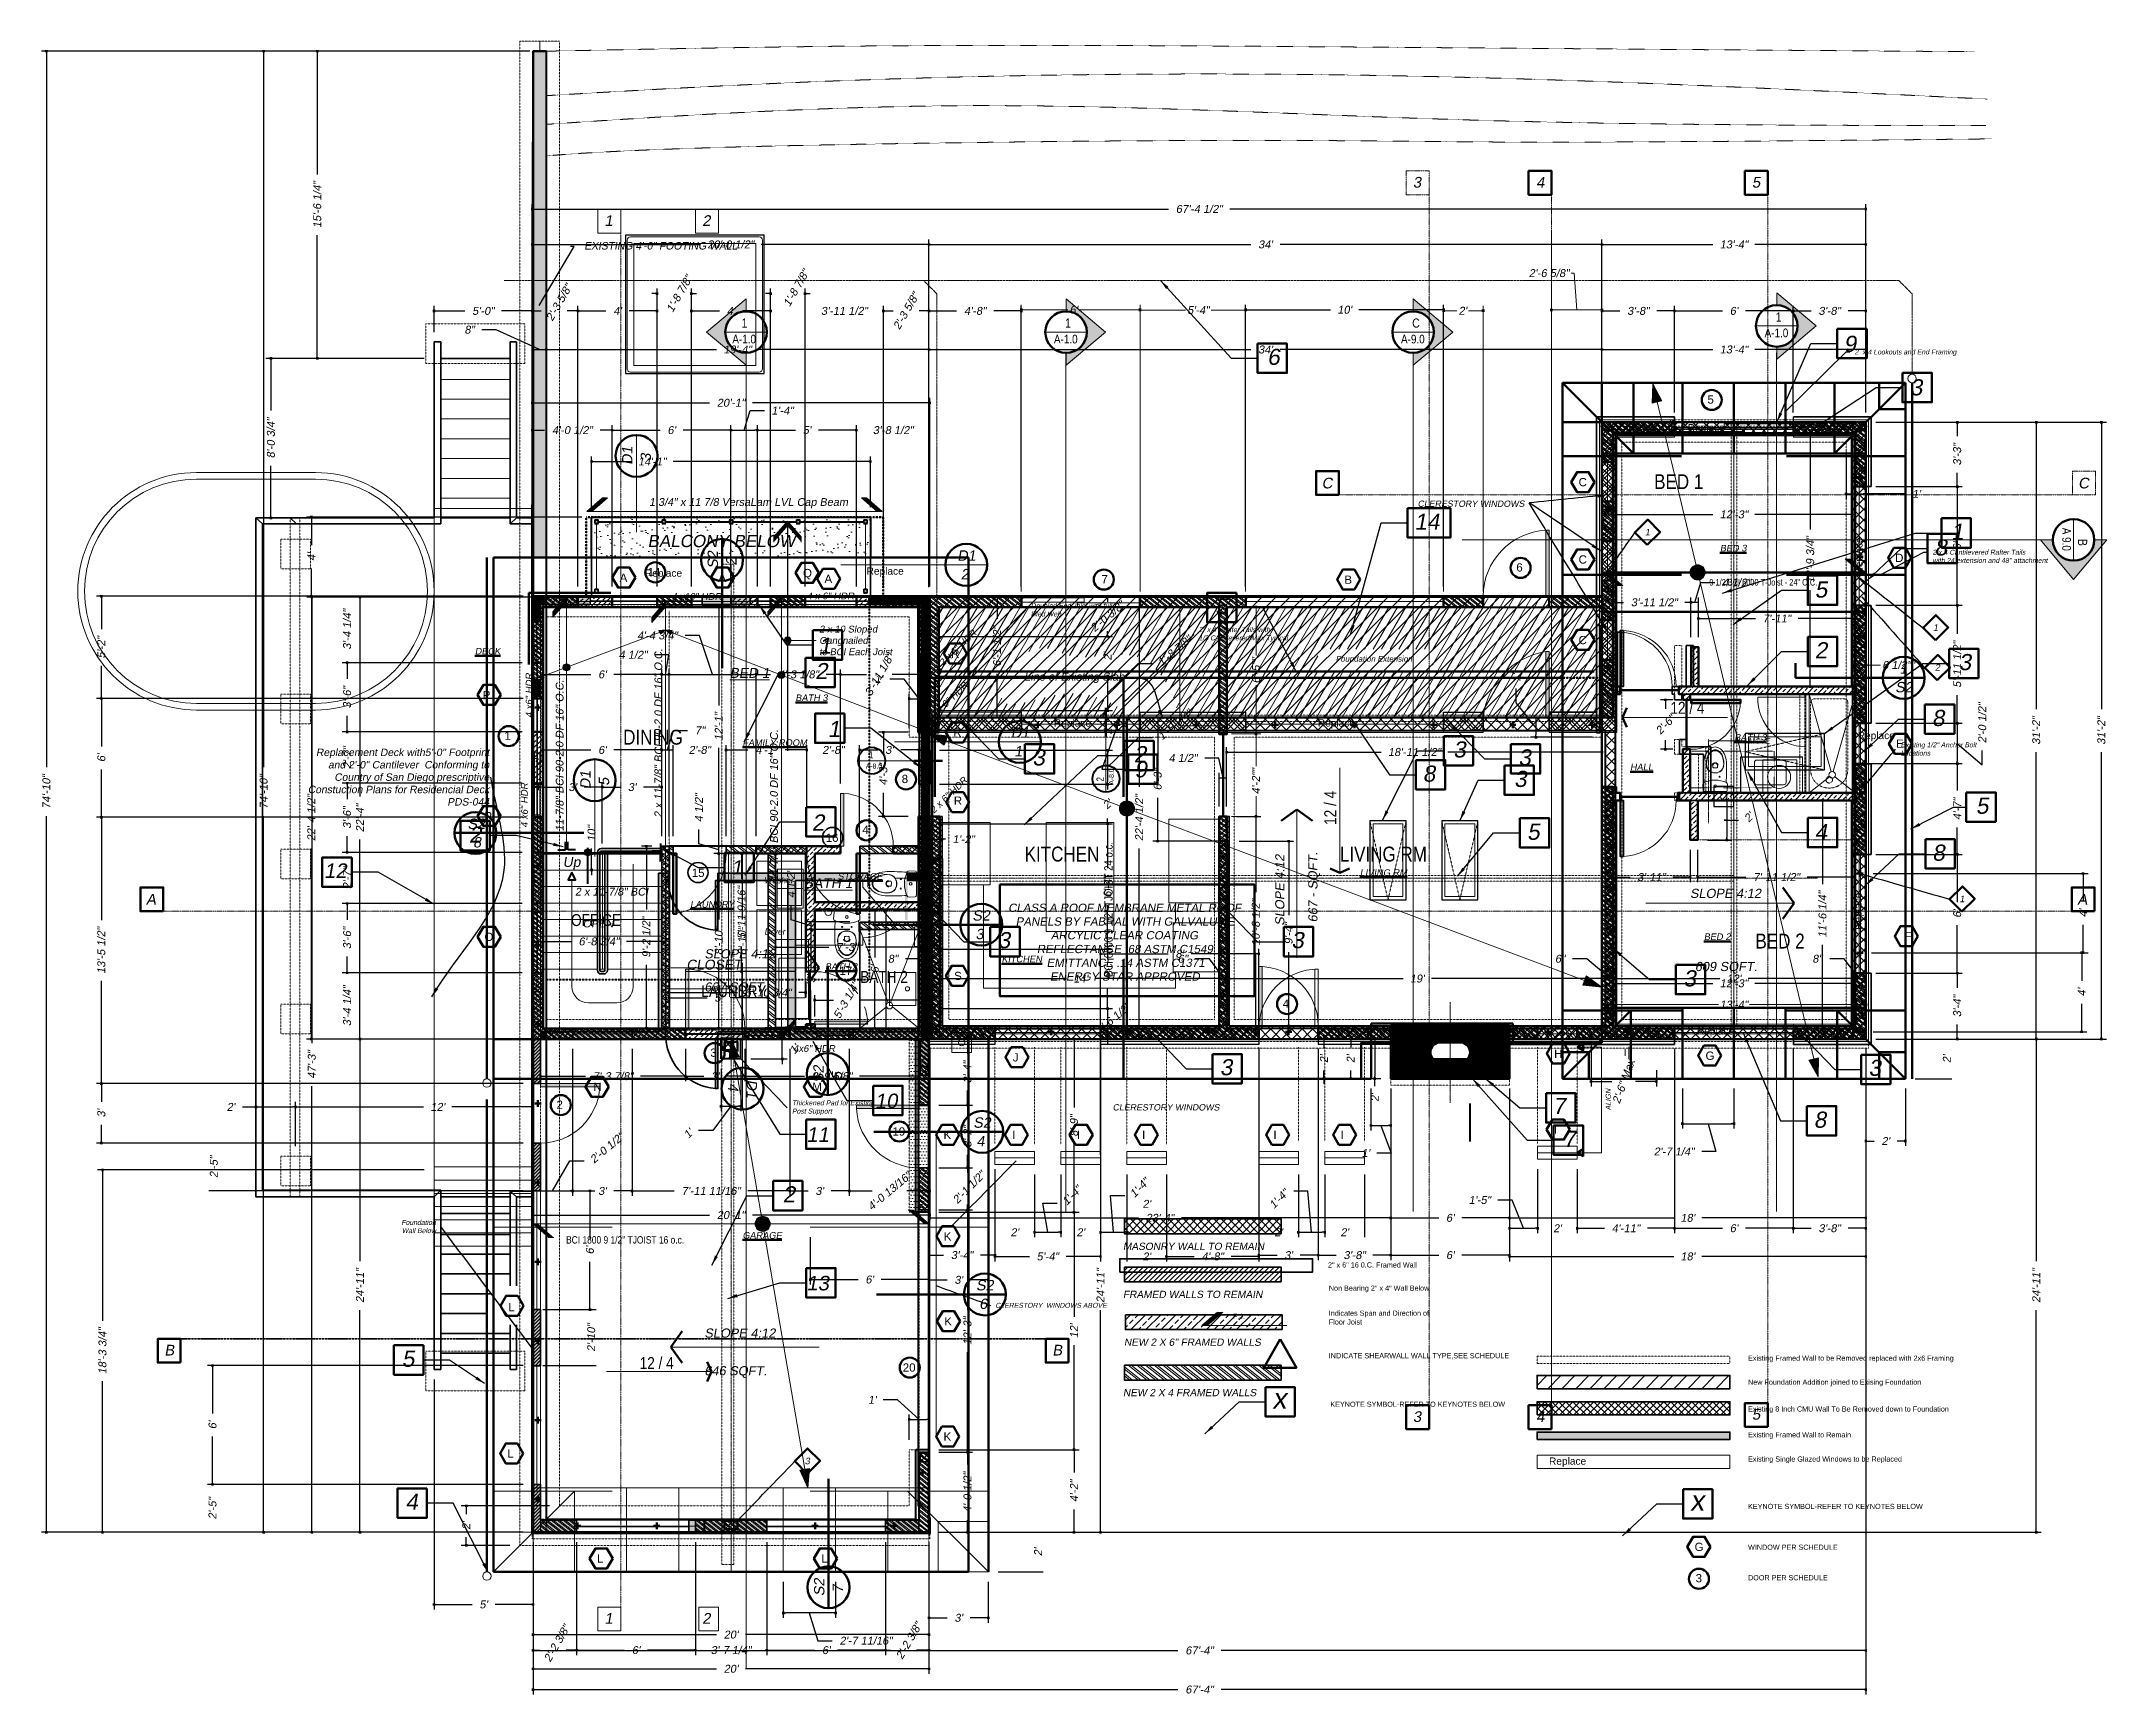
# Model space of a CAD drawing. Header units: inches. Extents: x -3905 to 10892, y 1064 to 9590.
# Drawn here: x 817 to 2069, y 1910 to 2912 of the extents above; entities that cross this region are included whole.
import ezdxf
from ezdxf.enums import TextEntityAlignment as Align
from ezdxf.lldxf.tags import DXFTag

# ---------------------------------------------------------------- set-up
doc = ezdxf.new("R2010")
doc.units = ezdxf.units.IN
doc.header["$MEASUREMENT"] = 0
doc.header["$PDMODE"] = 3
for name, pattern in [('CENTERLINE', [1.81, 0.75, -0.0625, 0.03, -0.0625, 0.75, -0.0625, 0.03, -0.0625]), ('HIDDEN', [0.375, 0.25, -0.125]), ('HIDDEN2', [0.1875, 0.125, -0.0625]), ('MYCENTER', [0.9375, 0.75, -0.0625, 0.0625, -0.0625]), ('MYDIVIDE', [0.9375, 0.75, -0.0625, 0, -0.0625, 0, -0.0625]), ('MYHIDDEN', [0.1875, 0.125, -0.0625]), ('MYPHANTOM', [1.6875, 1.25, -0.0625, 0.125, -0.0625, 0.125, -0.0625]), ('MYSTITCH', [0.0937, 0.0625, -0.0312]), ('PHANTOM', [12, 7, -1, 1, -1, 1, -1]), ('PHANTOM2', [1.25, 0.625, -0.125, 0.125, -0.125, 0.125, -0.125])]:
    doc.linetypes.add(name, pattern=pattern)
for name, color, linetype, lineweight in [('BlockWall', 30, 'Continuous', 0), ('Casework', 20, 'Continuous', 0), ('Deck', 40, 'Continuous', 0), ('Deck-Existing', 10, 'Continuous', 0), ('ELEVATIONS', 40, 'Continuous', 0), ('ExistingFloorPlan', 51, 'Continuous', 0), ('ExistingPost', 150, 'Continuous', 0), ('Floor2Cabinets', 30, 'Continuous', 0), ('FP-DemoPlan', 240, 'Continuous', 0), ('FP-New', 131, 'Continuous', 0), ('FP-Removed', 51, 'Continuous', 0), ('FramedWall', 62, 'Continuous', 0), ('Plumbing', 210, 'Continuous', 0), ('Pool', 100, 'Continuous', 0), ('Retaining Wall', 50, 'Continuous', 0), ('Roof Plan', 50, 'Continuous', 0), ('Roof-Plate', 210, 'Continuous', 0), ('RoofFraming', 121, 'Continuous', 0), ('SecondFLoor', 90, 'Continuous', 0), ('SecondFloorFraming', 130, 'Continuous', 0), ('SECTIONS', 70, 'Continuous', 0), ('SECTIONS2', 30, 'Continuous', 0)]:
    doc.layers.add(name, color=color, linetype=linetype, lineweight=lineweight)
for name, color, linetype in [('ExteriorSurface', 51, 'Continuous'), ('Fenestration', 40, 'Continuous'), ('Footage', 84, 'Continuous'), ('Foundation', 210, 'Continuous'), ('FoundationBlock', 240, 'Continuous'), ('FoundationFooting', 203, 'Continuous'), ('Insulation', 11, 'Continuous')]:
    doc.layers.add(name, color=color, linetype=linetype)
doc.styles.add('Arial', font='arial.ttf')
doc.styles.add('DS-TXT1', font='arial.ttf', dxfattribs={"oblique": 10})
doc.styles.add('DSstandard', font='ARIALN.TTF')
doc.styles.add('DSTEXT', font='arial.ttf', dxfattribs={"oblique": 12})
doc.styles.get("Standard").update_dxf_attribs({"font": 'arial.ttf', "oblique": 10})
doc.styles.add('Title', font='swissck.ttf')
tags = doc.linetypes.add('GAS_LINE', pattern='A,0.5,-0.2,["GAS",Standard,S=0.1,R=0,X=-0.1,Y=-0.05],-0.25', length=0.95).pattern_tags.tags
tags[6] = DXFTag(74, 10)
doc.dimstyles.new('DS-Fraction', dxfattribs={"dimtxt": 0.1, "dimasz": 0.035, "dimexe": 0.06, "dimexo": 0.06, "dimgap": 0.02, "dimtad": 0, "dimdec": 3, "dimzin": 0, "dimdsep": 46, "dimlunit": 4, "dimtxsty": 'DS-TXT1', "dimblk": 'BOXFILLED', "dimcen": -0.06, "dimclrd": 256, "dimclre": 256, "dimclrt": 256, "dimadec": 0, "dimazin": 0, "dimtfac": 1, "dimtdec": 3, "dimtmove": 1, "dimatfit": 3, "dimfxl": 1, "dimfrac": 2, "dimtolj": 1, "dimtzin": 0, "dimlwd": 0, "dimlwe": -1, "dimarcsym": 0})
doc.dimstyles.new('DS-Fraction$7', dxfattribs={"dimtxt": 0.125, "dimasz": 0.125, "dimexe": 0.06, "dimexo": 0.06, "dimgap": 0.02, "dimtad": 0, "dimdec": 3, "dimzin": 0, "dimdsep": 46, "dimlunit": 4, "dimtxsty": 'DS-TXT1', "dimblk": 'BOXFILLED', "dimcen": -0.06, "dimclrd": 256, "dimclre": 256, "dimclrt": 256, "dimadec": 0, "dimazin": 0, "dimtfac": 1, "dimtdec": 3, "dimtmove": 1, "dimatfit": 3, "dimfxl": 1, "dimfrac": 2, "dimtolj": 1, "dimtzin": 0, "dimlwd": 0, "dimlwe": -1, "dimarcsym": 0})
doc.dimstyles.new('WeaselDims$0', dxfattribs={"dimtxt": 0.1, "dimasz": 0.0325, "dimexe": 0.0625, "dimexo": 0.125, "dimgap": 0.09, "dimtad": 0, "dimdec": 4, "dimzin": 0, "dimdsep": 46, "dimlunit": 4, "dimtxsty": 'Standard', "dimblk": 'BOXFILLED', "dimcen": 0.09, "dimadec": 0, "dimazin": 0, "dimtfac": 1, "dimtdec": 4, "dimtofl": 0, "dimtmove": 1, "dimatfit": 3, "dimfxl": 1, "dimfrac": 2, "dimtolj": 1, "dimtzin": 0, "dimarcsym": 0})
doc.dimstyles.new('WeaselDims$7', dxfattribs={"dimtxt": 0.0625, "dimasz": 0.046875, "dimexe": 0.125, "dimexo": 0.125, "dimgap": 0.0625, "dimtad": 0, "dimdec": 4, "dimrnd": 0.0625, "dimzin": 0, "dimdsep": 46, "dimlunit": 4, "dimtxsty": 'DSTEXT', "dimblk": 'ARCHTICK', "dimcen": 0, "dimadec": 0, "dimazin": 0, "dimtfac": 1, "dimtdec": 4, "dimtofl": 0, "dimtmove": 1, "dimatfit": 3, "dimfxl": 1, "dimfrac": 1, "dimtolj": 1, "dimtzin": 0, "dimarcsym": 0})
pattern_1 = [(45, (-1487.508, 1343.2298), (-2.1213203, 2.1213203), []), (135, (-1487.508, 1343.2298), (-2.1213203, -2.1213203), [])]
pattern_2 = [(45, (-1487.508, 1343.2298), (-1.5909903, 1.5909903), [])]

msp = doc.modelspace()

# ---------------------------------------------------------------- texts
at = {"layer": 'Deck', "linetype": 'Continuous', "lineweight": 9, "insert": (1088.72564, 2466.01808), "char_height": 4.5, "attachment_point": 6, "style": 'DS-TXT1'}
msp.add_mtext('\\A1; Replacement Deck with5\'-0" Footprint \\Pand 2\'-0" Cantilever  Conforming to\\PCountry of San Diego prescriptive\\PConstuction Plans for Residencial Deck\\PPDS-044', dxfattribs=at)
at = {"layer": 'Deck-Existing', "linetype": 'Continuous', "lineweight": 0, "insert": (1239.10693, 2785.86568), "char_height": 4.5, "attachment_point": 9, "style": 'DS-TXT1'}
msp.add_mtext('EXISTING 4\'-0" FOOTING WALL', dxfattribs=at)
at = {"layer": 'ELEVATIONS', "linetype": 'Continuous', "lineweight": 5, "insert": (1395.49306, 2145.76455), "char_height": 3, "attachment_point": 4, "style": 'DSTEXT'}
msp.add_mtext('CLERESTORY  WINDOWS ABOVE', dxfattribs=at)
at = {"layer": 'Fenestration', "lineweight": 0}
for s, p in [('5', (1827.16708, 2692.49422)), ('C', (1749.06744, 2642.38283)), ('6', (1711.311, 2590.69589)), ('C', (1749.06744, 2595.51144)), ('D', (1940.96225, 2596.46988)), ('A', (1167.70216, 2584.43974)), ('A', (1227.52925, 2584.43974)), ('A', (1291.87076, 2583.75044)), ('7', (1459.76634, 2583.52035)), ('B', (1607.05354, 2583.24565)), ('C', (1749.06744, 2546.63942)), ('1', (1097.81678, 2488.68046)), ('E', (1941.51018, 2483.81501)), ('8', (1338.70604, 2462.43072)), ('4', (1314.78008, 2431.55593)), ('F', (1946.60229, 2367.22222)), ('4', (1569.73349, 2326.20799)), ('3', (1222.66499, 2296.46872)), ('J', (1406.01201, 2293.65083)), ('H', (1734.26613, 2295.80591)), ('G', (1826.00519, 2294.64021)), ('2', (1129.44219, 2264.96405)), ('I', (1734.13518, 2249.79722)), ('19', (1333.07804, 2248.70229)), ('K', (1364.06314, 2246.62192)), ('I', (1405.67679, 2246.62192)), ('I', (1444.91668, 2246.62192)), ('I', (1484.44097, 2246.62192)), ('I', (1564.05819, 2246.62192)), ('I', (1604.71986, 2246.62192)), ('K', (1364.1597, 2185.07328)), ('K', (1364.49408, 2133.55264)), ('20', (1339.35394, 2105.57474)), ('K', (1364.06314, 2063.68405)), ('L', (1153.92973, 1989.81311)), ('L', (1289.96527, 1989.81311))]:
    msp.add_text(s, height=5, dxfattribs=at).set_placement(p)
at = {"layer": 'Fenestration', "lineweight": 40}
for p in [(1100.29326, 2142.17898), (1099.64524, 2053.43761)]:
    msp.add_text('L', height=5, dxfattribs=at).set_placement(p)
at = {"layer": 'Foundation', "oblique": 10}
for s, height, p in [('S2', 6.273512, (1227.30251, 2592.32084)), ('2', 6.27351, (1238.56302, 2594.29342)), ('S2', 6.273512, (1291.41112, 2280.5277)), ('5', 6.27351, (1302.67163, 2282.50028)), ('S2', 6.273512, (1291.8347, 1969.42965)), ('7', 6.27351, (1303.09521, 1971.40223))]:
    msp.add_text(s, height=height, rotation=90, dxfattribs=at).set_placement(p)
for s, height, p in [('1', 6.27351, (1943.5583, 2528.73466)), ('S2', 6.273512, (1940.94223, 2517.47414)), ('S2', 6.273512, (1075.45833, 2434.64629)), ('8', 6.27351, (1078.86488, 2423.38577)), ('S2', 6.273512, (1381.50831, 2379.04807)), ('3', 6.27351, (1383.48089, 2367.78756)), ('S2', 6.273512, (1382.04713, 2253.43911)), ('4', 6.27351, (1384.01971, 2242.1786)), ('S2', 6.273512, (1383.73373, 2154.84808)), ('6', 6.27351, (1385.70631, 2143.58757))]:
    msp.add_text(s, height=height, dxfattribs=at).set_placement(p)
at = {"layer": 'FoundationBlock', "linetype": 'Continuous', "lineweight": 9, "insert": (1944.28011, 2483.06041), "char_height": 3, "width": 60.2093155, "attachment_point": 4, "style": 'DSTEXT'}
msp.add_mtext('\\A1;Existing 1/2" Anchor Bolt Locations', dxfattribs=at)
at = {"layer": 'FoundationBlock', "linetype": 'Continuous', "lineweight": 9, "insert": (1272.189, 2265.56512), "char_height": 3, "attachment_point": 4, "style": 'DSTEXT'}
msp.add_mtext('Thickened Pad for Existing\\PPost Support', dxfattribs=at)
at = {"layer": 'FP-DemoPlan', "oblique": 10}
for s, height, p in [('9', 9.76958, (1909.70911, 2723.88018)), ('3', 9.76958, (1949.88209, 2697.48988)), ('14', 9.769582, (1649.52359, 2616.00263)), ('8', 9.76958, (1964.78423, 2600.39581)), ('5', 9.76958, (1892.19486, 2574.90416)), ('1', 9.76958, (1288.33968, 2540.8065)), ('2', 9.76958, (1892.19486, 2538.06239)), ('8', 9.76958, (1963.22028, 2497.03636)), ('1', 9.76958, (1293.90104, 2490.32015)), ('3', 9.76958, (1417.89246, 2473.10873)), ('3', 9.76958, (1712.541, 2473.10873)), ('MOVE', 3.153585, (1852.08976, 2486.40216)), ('9', 9.76958, (1479.73771, 2465.89694)), ('8', 9.76958, (1654.57018, 2463.27825)), ('2', 9.76958, (1284.23359, 2433.62227)), ('5', 9.76958, (1717.82374, 2428.01401)), ('4', 9.76958, (1892.19486, 2427.81622)), ('8', 9.76958, (1963.44363, 2415.35751)), ('12', 8.792623, (988.49761, 2404.91006)), ('3', 9.76958, (1396.91552, 2362.32144)), ('3', 9.76958, (1574.88119, 2362.32144)), ('3', 9.76958, (1812.59537, 2339.15202)), ('3', 9.76958, (1531.57394, 2285.25407)), ('3', 9.76958, (1924.80175, 2284.90836)), ('10', 8.792623, (1322.40582, 2265.32868)), ('7', 9.76958, (1733.42436, 2261.75964)), ('8', 9.76958, (1891.62508, 2253.44318)), ('11', 8.792623, (1280.93295, 2244.90282)), ('13', 8.792623, (1280.93295, 2154.84399)), ('x', 12.21198, (1816.56235, 2021.19645))]:
    msp.add_text(s, height=height, dxfattribs=at).set_placement(p)
at = {"layer": 'FP-DemoPlan', "linetype": 'Continuous', "lineweight": 0}
for p in [(1815.20415, 2675.70233), (1183.03748, 2587.54783), (1317.41355, 2588.78804), (1430.99702, 2496.70233), (1590.99702, 2496.70233), (1918.26152, 2489.07969), (1820.80437, 2309.93764), (1731.12921, 2049.13717)]:
    msp.add_text('Replace', height=4.395616, dxfattribs=at).set_placement(p)
at = {"layer": 'FP-DemoPlan', "linetype": 'Continuous', "lineweight": 0, "style": 'Title'}
for s, height, p in [('BED 1', 9.014637, (1794.84653, 2640.6771)), ('DINING', 9.014637, (1169.84908, 2485.73576)), ('KITCHEN', 9.014637, (1413.22877, 2414.87543)), ('LIVING RM', 9.014637, (1604.35037, 2414.87543)), ('OFFICE', 7.21171, (1138.26789, 2375.75646)), ('BED 2', 9.014637, (1856.26503, 2362.12961)), ('BATH 2', 7.21171, (1313.53733, 2341.29284)), ('LAUNDRY', 7.21171, (1217.24388, 2332.67419))]:
    msp.add_text(s, height=height, dxfattribs=at).set_placement(p)
at = {"layer": 'FP-DemoPlan', "linetype": 'Continuous', "lineweight": 0}
for p in [(1921.19002, 2588.88279), (1920.69243, 2373.49199)]:
    msp.add_text('Replace', height=4.395616, rotation=90, dxfattribs=at).set_placement(p)
at = {"layer": 'FP-DemoPlan', "lineweight": 0, "style": 'Arial'}
for s, p in [('Existing Framed Wall to be Removed replaced with 2x6 Framing', (1851.7804, 2112.18543)), ('New Foundation Addition joined to Exising Foundation', (1851.7804, 2097.65322)), ('Existing 8 Inch CMU Wall To Be Removed down to Foundation', (1851.7804, 2081.3663)), ('Existing Framed Wall to Remain', (1851.7804, 2065.71597)), ('Existing Single Glazed Windows to be Replaced', (1851.7804, 2051.02873)), ('KEYNOTE SYMBOL-REFER TO KEYNOTES BELOW', (1851.7804, 2022.28484)), ('WINDOW PER SCHEDULE', (1851.7804, 1997.54499)), ('DOOR PER SCHEDULE', (1851.7804, 1979.07721))]:
    msp.add_text(s, height=3.1300632, dxfattribs=at).set_placement(p)
at = {"layer": 'FP-DemoPlan', "lineweight": 60}
for s, p in [('G', (1819.40284, 1996.84304)), ('3', (1820.00833, 1977.83991))]:
    msp.add_text(s, height=5, dxfattribs=at).set_placement(p)
at = {"layer": 'FP-DemoPlan', "width": 80.6530176, "style": 'DSTEXT'}
for insert, char_height, attachment_point in [((1635.78205, 2225.85109), 0.0625, 9), ((1612.40636, 2215.92931), 3, 9), ((1593.49611, 2171.61084), 0.0625, 9), ((1777.39645, 2025.396), 3, 4)]:
    msp.add_mtext('\\A1;', dxfattribs=dict(at, insert=insert, char_height=char_height, attachment_point=attachment_point))
at = {"layer": 'FP-New', "oblique": 10}
for s, height, p in [('CLERESTORY WINDOWS', 3.8299845, (1651.44584, 2629.90344)), ('Up', 5.974438, (1133.26608, 2411.59429)), ('Washer', 3.692461, (1255.18066, 2401.62734)), ('Dryer', 3.692461, (1255.39797, 2370.56728)), ('CLERESTORY WINDOWS', 3.8299845, (1466.59308, 2263.91203))]:
    msp.add_text(s, height=height, dxfattribs=at).set_placement(p)
at = {"layer": 'FP-New', "linetype": 'Continuous', "lineweight": 5, "oblique": 10}
msp.add_text('Foundation Extension', height=3.4283132, dxfattribs=at).set_placement((1601.82747, 2536.05553))
at = {"layer": 'FP-New', "linetype": 'Continuous', "lineweight": 18, "oblique": 10}
msp.add_text('ALIGN', height=3.11957, rotation=90, dxfattribs=at).set_placement((1768.57494, 2264.03614))
at = {"layer": 'FP-New', "linetype": 'Continuous', "lineweight": 5, "attachment_point": 6, "style": 'DS-TXT1'}
for s, insert, char_height in [('\\A1;', (1739.67963, 2619.74682), 6), ('\\A1;Line of Existing Slab', (1473.76473, 2526.25043), 4.8)]:
    msp.add_mtext(s, dxfattribs=dict(at, insert=insert, char_height=char_height))
at = {"layer": 'FP-New', "linetype": 'Continuous', "lineweight": 50, "char_height": 4, "attachment_point": 1}
for s, width, insert in [('{\\LBED 3}', 23.4144933, (1834.77037, 2606.88095)), ('{\\LDECK}', 49.2818766, (1079.95158, 2544.39295)), ('{\\LBATH 3}', 21.5780557, (1274.25792, 2516.13646)), ('{\\LBATH 3}', 21.5780557, (1843.50374, 2492.12485)), ('{\\LFAMILY ROOM}', 49.2818766, (1242.19267, 2488.92743)), ('{\\LHALL}', 21.8310516, (1780.27757, 2474.13371)), ('{\\LSTORAGE}', 31.7847716, (1299.86977, 2407.88806)), ('{\\LLIVING RM}', 49.2818766, (1616.49974, 2410.12693)), ('{\\LLAUNDRY}', 29.919031, (1210.43963, 2390.89417)), ('{\\LBED 2}', 24.7283275, (1825.01128, 2371.26067)), ('{\\LKITCHEN}', 49.2818766, (1399.25458, 2357.72402)), ('{\\LBATH 2}', 25.4995656, (1292.23041, 2353.20821)), ('{\\LGARAGE}', 49.2818766, (1242.19267, 2190.19879))]:
    msp.add_mtext_dynamic_manual_height_columns(s, width=width, gutter_width=44.23958, heights=[0], dxfattribs=dict(at, insert=insert))
at = {"layer": 'Roof Plan', "oblique": 10}
for s, height, p in [('6', 9.76958, (1560.23931, 2715.95565)), ('1', 9.76958, (1974.90785, 2609.96366)), ('BALCONY BELOW', 7.3922327, (1184.61638, 2605.50196)), ('5', 9.76958, (1528.65054, 2564.73071)), ('2', 9.76958, (1286.13198, 2525.44118)), ('3', 9.76958, (1979.45155, 2530.90302)), ('2', 9.76958, (1479.43744, 2475.05075)), ('3', 9.76958, (1673.05876, 2477.93019)), ('3', 9.76958, (1709.95982, 2460.07244)), ('5', 9.76958, (1989.8966, 2443.78982)), ('SLOPE 4:12', 5.549365, (1816.59894, 2392.77592)), ('SLOPE 4:12', 5.549365, (1219.08332, 2356.12467)), ('609 SQFT.', 5.549365, (1819.53983, 2348.44678)), ('637 SQFT.', 5.549365, (1219.08332, 2336.05448)), ('7', 9.76958, (1739.69937, 2241.82567)), ('2', 9.76958, (1266.50727, 2208.17617)), ('SLOPE 4:12', 5.549365, (1219.08332, 2126.17175)), ('5', 9.76958, (1035.64609, 2108.54352)), ('646 SQFT.', 5.549365, (1219.08332, 2103.32214)), ('4', 9.76958, (1037.84135, 2021.78875))]:
    msp.add_text(s, height=height, dxfattribs=at).set_placement(p)
for s, height, p in [('SLOPE 4:12', 5.549365, (1570.71013, 2375.92071)), ('667 - SQFT.', 5.5493651, (1590.75207, 2377.94637))]:
    msp.add_text(s, height=height, rotation=90, dxfattribs=at).set_placement(p)
at = {"layer": 'Roof Plan'}
note = msp.add_mtext_dynamic_manual_height_columns('\\pi2.163;CLASS A ROOF MEMBRANE METAL ROOF \\P\\pi6.7479;PANELS BY FABRAL WITH GALVALUME \\P\\pi28.056;ARCYLIC CLEAR COATING\\P\\pi19.526;REFLECTANCE .68 ASTM C1549\\P\\pi25.452;EMITTANCE .14 ASTM C1371\\P\\pi27.522;ENERGY STAR APPROVED\\P\\pi72.921;', width=145.8420067, gutter_width=19.14992, heights=[49.89299, 0], dxfattribs=dict(at, insert=(1401.08978, 2389.32237), char_height=5, attachment_point=1))
for column, words in zip(note.columns.linked_columns, ['\\pi72.921;']):
    column.text = words
at = {"layer": 'RoofFraming', "linetype": 'Continuous', "lineweight": 0}
for s, height, style, p in [('9 1/2 BCI 6000 T-Joist - 24" O.C.', 3.9014713, 'Title', (1828.33948, 2582.22089)), ('12 / 4', 7.20146, 'Title', (1804.73311, 2504.42946)), (' BCI 1800 9 1/2" TJOIST 16 o.c.', 4.4550209, 'DSstandard', (1133.81466, 2183.23986)), ('12 / 4', 7.20146, 'Title', (1179.84141, 2107.20366))]:
    msp.add_text(s, height=height, dxfattribs=dict(at, style=style)).set_placement(p)
for s, height, style, p in [('12 / 4', 7.20146, 'Title', (1602.09552, 2437.06969)), (' BCI 6000 9 1/2" TJOIST 24 o.c.', 5.0914525, 'DSstandard', (1466.58595, 2343.23578))]:
    msp.add_text(s, height=height, rotation=90, dxfattribs=dict(at, style=style)).set_placement(p)
at = {"layer": 'RoofFraming', "linetype": 'Continuous', "lineweight": 0, "char_height": 3, "attachment_point": 1, "style": 'DS-TXT1'}
for s, insert in [('2  x 4 Lookouts and End Framing', (1916.42794, 2725.30796)), ('2 x 4 Cantilevered Rafter Tails\\Pwith 24 extension and 48" attachment\\P\\P ', (1963.60559, 2603.91471))]:
    msp.add_mtext(s, dxfattribs=dict(at, insert=insert))
at = {"layer": 'RoofFraming', "linetype": 'Continuous', "lineweight": 5, "char_height": 3, "attachment_point": 4, "style": 'DSTEXT'}
for s, insert in [('Doubled End Joist with full\\Pfilled Web', (1416.91671, 2567.42284)), ('2" x 4" Rafter Tails with\\P1/3 Cantilevered Max Typical', (1518.72512, 2552.50216)), ('\\A1;', (1974.34276, 2542.67291))]:
    msp.add_mtext(s, dxfattribs=dict(at, insert=insert))
at = {"layer": 'SecondFLoor', "lineweight": 0}
for s, p in [('14', (1184.7413, 2587.92243)), ('Q', (1278.85356, 2587.26985)), ('R', (1368.6771, 2538.36476)), ('P', (1084.69608, 2513.30044)), ('R', (1369.93787, 2490.56359)), ('R', (1370.30217, 2449.25576)), ('P', (1085.74103, 2439.90599)), ('16', (1292.60389, 2426.77473)), ('15', (1211.40682, 2405.5072)), ('O', (1085.7599, 2366.70811)), ('17', (1300.96217, 2346.04974)), ('S', (1370.49233, 2343.00075)), ('N', (1151.75352, 2275.77446)), ('M', (1284.45936, 2275.77446))]:
    msp.add_text(s, height=5, dxfattribs=at).set_placement(p)
at = {"layer": 'SecondFLoor', "oblique": 10}
for s, height, p in [('Up', 5.974438, (1133.26608, 2411.59429)), ('MASONRY WALL TO REMAIN', 4.4121422, (1472.84385, 2179.3411)), ('FRAMED WALLS TO REMAIN', 4.4121422, (1472.84385, 2150.21332)), ('NEW 2 X 6" FRAMED WALLS', 4.4121422, (1473.46243, 2121.22888)), ('NEW 2 X 4 FRAMED WALLS', 4.4121422, (1472.84385, 2090.64371))]:
    msp.add_text(s, height=height, dxfattribs=at).set_placement(p)
at = {"layer": 'SecondFLoor', "linetype": 'Continuous', "lineweight": 9, "char_height": 6, "attachment_point": 1}
for s, insert in [('{\\LBED 1}', (1234.42892, 2532.18344)), ('{\\LBATH 1}', (1279.50718, 2404.76276)), ('{\\LCLOSET}', (1208.13635, 2355.35042))]:
    msp.add_mtext_dynamic_manual_height_columns(s, width=85.2441243, gutter_width=72.53767, heights=[0], dxfattribs=dict(at, insert=insert))
at = {"layer": 'SecondFLoor', "linetype": 'Continuous', "lineweight": 9, "insert": (1056.32013, 2193.52152), "char_height": 3, "width": 22.1338387, "attachment_point": 6, "style": 'DSTEXT'}
msp.add_mtext('\\A1;Foundation Wall Below', dxfattribs=at)
at = {"layer": 'SecondFloorFraming', "oblique": 10}
for s, height, rotation, p in [('D1', 6.273512, 90, (1175.46744, 2655.34488)), ('3', 6.27351, 90, (1186.72795, 2657.40733)), ('2 x 6" HDR', 4.126421, 44.05387364, (1363.80348, 2533.03438)), ('2 x 11-7/8" BCI 90-2.0 DF 16" O.C.', 4.7159094, 90, (1193.5266, 2441.43126)), ('4 x6" HDR', 4.126421, 90, (1114.88565, 2502.01704)), ('11-7/8" BCI 90-2.0 DF 16" O.C.', 4.7159094, 90, (1133.68862, 2433.12468)), ('2 x 6" HDR', 4.126421, 44.05387364, (1358.64905, 2501.31623)), ('11-7/8" BCI 90-2.0 DF 16" O.C.', 4.7159094, 90, (1263.62942, 2403.00872)), ('D1', 6.273512, 90, (1150.0917, 2458.72815)), ('4 x6" HDR', 4.126421, 90, (1112.04235, 2435.41565)), ('5', 6.27351, 90, (1161.35221, 2460.7906)), ('2 x 6" HDR', 4.126421, 44.05387364, (1358.24433, 2443.70869)), ('4', 6.27351, 270, (1233.42685, 2280.56811)), ('D1', 6.273512, 270, (1244.68737, 2282.63056))]:
    msp.add_text(s, height=height, rotation=rotation, dxfattribs=at).set_placement(p)
for s, height, p in [('1 3/4" x 11 7/8 VersaLam LVL Cap Beam', 4.7159094, (1185.54745, 2630.4884)), ('D1', 6.273512, (1372.42331, 2597.24297)), ('2', 6.27351, (1374.48576, 2585.98246)), ('4 x10" HDR', 4.126421, (1199.24599, 2573.4891)), ('4 x 6" HDR', 4.126421, (1281.24599, 2573.83361)), ('D1', 6.273512, (1404.88052, 2489.89549)), ('1', 6.27351, (1406.94297, 2478.63497)), ('2', 9.76958, (1076.31054, 2426.35099)), ('1', 8.54838, (1235.46988, 2407.11417)), ('2 x 11-7/8" BCI ', 4.7159094, (1140.64486, 2394.21184)), ('OPEN', 4.715909, (1145.32231, 2374.93211)), ('4x6" HDR', 4.126421, (1272.93057, 2299.43531)), ('x', 12.21198, (1563.34474, 2083.1507))]:
    msp.add_text(s, height=height, dxfattribs=at).set_placement(p)
at = {"layer": 'SecondFloorFraming', "lineweight": 0, "style": 'Arial'}
for s, height, p in [('2" x 6" 16 0.C. Framed Wall', 3.1300632, (1597.13886, 2168.71463)), ('Non Bearing 2" x 4" Wall Below', 3.1300632, (1597.63889, 2154.64366)), ('Indicates Span and Direction of', 3.1300632, (1597.63889, 2139.46888)), ('F.J.', 3.130063, (1539.54392, 2137.66627)), ('Floor Joist', 3.1300632, (1597.63889, 2134.1453)), ('INDICATE SHEARWALL WALL TYPE,SEE SCHEDULE', 3.1300632, (1597.60376, 2113.65459)), ('KEYNOTE SYMBOL-REFER TO KEYNOTES BELOW', 3.1300632, (1598.56279, 2084.23909))]:
    msp.add_text(s, height=height, dxfattribs=at).set_placement(p)
at = {"layer": 'SecondFloorFraming', "insert": (1288.67651, 2557.84805), "char_height": 4.1264207, "attachment_point": 1}
msp.add_mtext_dynamic_manual_height_columns('2 x 10 Sloped Gangnailed\\Pto BCI Each Joist', width=51.4090802, gutter_width=1.934, heights=[0], dxfattribs=at)
at = {"layer": 'SECTIONS', "oblique": 10}
for s, p in [('3', (1648.61498, 2823.46663)), ('4', (1723.32416, 2823.46663)), ('5', (1854.13717, 2823.46663)), ('1', (1158.5259, 2800.24088)), ('2', (1217.78357, 2800.24088)), ('C', (1593.29771, 2641.0803)), ('C', (2051.9074, 2641.0803)), ('A', (880.56751, 2388.71245)), ('A', (2051.42967, 2388.71245)), ('B', (891.70743, 2115.359)), ('B', (1430.02572, 2115.359)), ('3', (1648.61498, 2075.05543)), ('4', (1723.32416, 2075.05543)), ('5', (1854.13717, 2076.44522)), ('1', (1158.5259, 1952.73257)), ('2', (1217.78357, 1952.73257))]:
    msp.add_text(s, height=6.47856, dxfattribs=at).set_placement(p)
at = {"layer": 'SECTIONS', "linetype": 'Continuous', "lineweight": 9, "insert": (1026.37357, 2352.13569), "char_height": 0.9375, "attachment_point": 6, "style": 'DS-TXT1'}
msp.add_mtext('\\A1;', dxfattribs=at)

# ---------------------------------------------------------------- blocks, each defined once
blk = doc.blocks.new('*U12')
at = {"color": 0}
for p, q in [((-2.4, 13.9), (-2.4, 6.2)), ((-1.7, 14.6), (2.4, 14.8)), ((-2.4, -1.5), (-2.4, 6.2)), ((-1.7, -2.2), (2.4, -2.5))]:
    blk.add_line(p, q, dxfattribs=at)
at = {"color": 0, "linetype": 'PHANTOM'}
for p, q in [((15.8, 7.8), (14.5, 7.8)), ((14.5, 4.6), (15.8, 4.6))]:
    blk.add_line(p, q, dxfattribs=at)
at = {"color": 0, "linetype": 'Continuous'}
for centre in [(7.9, 9.3), (7.9, 3.1)]:
    blk.add_circle(centre, 0.356, dxfattribs=at)
at = {"color": 0}
for centre, radius, start, end in [((-1.7, 13.9), 0.667, 94.0122, 180), ((2.5, 13.4), 1.42, 25.5448, 94.0122), ((-12.7, 6.2), 18.2, 0, 25.5448), ((1.4, 6.2), 0.89, 0, 180), ((1.4, 6.2), 0.89, 180, 0), ((-12.7, 6.2), 18.2, 334.4552, 0), ((-1.7, -1.5), 0.667, 180, 265.9878), ((2.5, -1.1), 1.42, 265.9878, 334.4552)]:
    blk.add_arc(centre, radius, start, end, dxfattribs=at)
at = {"color": 0, "linetype": 'Continuous'}
for centre, radius, start, end in [((14.7, -163.7), 177.9, 89.2701, 93.5068), ((16.8, -2.7), 16.9, 67.4006, 90), ((19.4, 6.2), 8.9, 168.8574, 191.1426), ((16, 6.9), 5.34, 98.1902, 168.8574), ((19.4, 6.2), 8.76, 168.8574, 191.1426), ((16, 5.5), 5.34, 191.1426, 261.8098), ((16, 6.9), 5.2, 98.1902, 168.8574), ((16, 5.5), 5.2, 191.1426, 261.8098), ((21.2, 6.2), 7.12, 168.7667, 191.2333), ((14.5, 7.5), 0.267, 90, 168.7667), ((14.5, 4.8), 0.267, 191.2333, 270), ((17.2, -1.9), 14.2, 68.1669, 98.1902), ((17.2, -1.9), 14.1, 70.5409, 98.1902), ((17.2, 14.3), 14.2, 261.8098, 291.8331), ((17.2, 14.3), 14.1, 261.8098, 289.4591), ((15.5, 6.2), 2.22, 281.3482, 78.6518), ((19.5, 4.6), 7.12, 23.9228, 70.5409), ((19.5, 7.7), 7.12, 289.4591, 336.0772), ((19.7, 4.1), 7.7, 30.7706, 68.1669), ((19.7, 8.2), 7.7, 291.8331, 329.2294), ((19, 9.7), 11.1, 291.2543, 319.0355), ((19, 2.6), 11.1, 40.9645, 67.4006), ((23, 6.2), 3.34, 336.0772, 23.9228), ((23.1, 6.2), 3.69, 329.2294, 30.7706), ((23.1, 6.2), 5.69, 319.0355, 40.9645), ((14.7, 176.1), 177.9, 266.4932, 270.7284), ((16.8, 15.1), 16.9, 268.5146, 292.5994)]:
    blk.add_arc(centre, radius, start, end, dxfattribs=at)
at = {"color": 0, "linetype": 'PHANTOM'}
blk.add_arc((15.8, 6.2), 1.6, 270, 90, dxfattribs=at)
blk = doc.blocks.new('_ArchTick')
at = {"color": 0, "linetype": 'ByBlock', "lineweight": 0, "const_width": 0.15}
blk.add_lwpolyline([(-0.5, -0.5), (0.5, 0.5)], dxfattribs=at)
blk = doc.blocks.new('*U460')
at = {"linetype": 'Continuous', "lineweight": 5}
blk.add_line((0, 0), (2.5, 1.5), dxfattribs=at)
at = {"linetype": 'Continuous', "lineweight": -2}
blk.add_lwpolyline([(0, 0), (2.5, 0), (2.5, 1.5), (0, 1.5)], close=True, dxfattribs=at)
blk = doc.blocks.new('_BoxFilled')
at = {"color": 0, "linetype": 'ByBlock', "lineweight": -2}
blk.add_line((-0.5, 0), (-1, 0), dxfattribs=at)
at = {"color": 0, "linetype": 'ByBlock'}
blk.add_solid([(-0.5, 0.5), (0.5, 0.5), (-0.5, -0.5), (0.5, -0.5)], dxfattribs=at)
blk = doc.blocks.new('DETAIL-BUBBLE')
at = {"linetype": 'Continuous', "lineweight": 0}
blk.add_line((0, 0), (-16.3, 0), dxfattribs=at)
at = {"linetype": 'Continuous', "lineweight": 40}
blk.add_circle((-8.1, 0), 8.14, dxfattribs=at)
at = {"linetype": 'Continuous', "lineweight": 0, "style": 'Title'}
blk.add_attdef('1', (-9.8, 1.4), '', height=4.32, dxfattribs=at)
blk.add_attdef('A7.0', text='', height=3.72, dxfattribs=at).set_placement((-8.2, -5.2), align=Align.CENTER)
blk = doc.blocks.new('SectionBubble')
at = {"linetype": 'Continuous', "lineweight": 0}
h = blk.add_hatch(color=0, dxfattribs=at)
h.dxf.hatch_style = 1
h.paths.add_polyline_path([(17.5, 7.7), (17.5, 15.2), (-6.5, -4.9), (17.5, -25), (17.5, -17.5, -0.414214), (4.9, -4.9, -0.414214)])
at = {"color": 0, "linetype": 'Continuous', "lineweight": 0}
for p, q in [((-6.5, -4.9), (17.5, 15.2)), ((17.5, 7.7), (17.5, 15.2)), ((-6.5, -4.9), (17.5, -25)), ((30.2, -4.9), (4.9, -4.9)), ((17.5, -17.5), (17.5, -25))]:
    blk.add_line(p, q, dxfattribs=at)
at = {"color": 0, "linetype": 'Continuous', "lineweight": 50}
blk.add_circle((17.5, -4.9), 12.6, dxfattribs=at)
at = {"color": 0, "linetype": 'Continuous', "lineweight": 0, "style": 'Title'}
for tag, p, height in [('1', (14.7, -2.2), 5.57), ('A-1.2', (9.2, -11.7), 5.24)]:
    blk.add_attdef(tag, p, '', height=height, dxfattribs=at)
blk = doc.blocks.new('TOTO AQUIS 2')
at = {"color": 0}
for p, q in [((-2.4, 13.9), (-2.4, 6.2)), ((-1.7, 14.6), (2.4, 14.8)), ((-2.4, -1.5), (-2.4, 6.2)), ((-1.7, -2.2), (2.4, -2.5))]:
    blk.add_line(p, q, dxfattribs=at)
at = {"color": 0, "linetype": 'PHANTOM'}
for p, q in [((15.8, 7.8), (14.5, 7.8)), ((14.5, 4.6), (15.8, 4.6))]:
    blk.add_line(p, q, dxfattribs=at)
at = {"color": 0, "linetype": 'Continuous'}
for centre in [(7.9, 9.3), (7.9, 3.1)]:
    blk.add_circle(centre, 0.356, dxfattribs=at)
at = {"color": 0}
for centre, radius, start, end in [((-1.7, 13.9), 0.667, 94.0122, 180), ((2.5, 13.4), 1.42, 25.5448, 94.0122), ((-12.7, 6.2), 18.2, 0, 25.5448), ((1.4, 6.2), 0.89, 0, 180), ((1.4, 6.2), 0.89, 180, 0), ((-12.7, 6.2), 18.2, 334.4552, 0), ((-1.7, -1.5), 0.667, 180, 265.9878), ((2.5, -1.1), 1.42, 265.9878, 334.4552)]:
    blk.add_arc(centre, radius, start, end, dxfattribs=at)
at = {"color": 0, "linetype": 'Continuous'}
for centre, radius, start, end in [((14.7, -163.7), 177.9, 89.2701, 93.5068), ((16.8, -2.7), 16.9, 67.4006, 90), ((19.4, 6.2), 8.9, 168.8574, 191.1426), ((16, 6.9), 5.34, 98.1902, 168.8574), ((19.4, 6.2), 8.76, 168.8574, 191.1426), ((16, 5.5), 5.34, 191.1426, 261.8098), ((16, 6.9), 5.2, 98.1902, 168.8574), ((16, 5.5), 5.2, 191.1426, 261.8098), ((21.2, 6.2), 7.12, 168.7667, 191.2333), ((14.5, 7.5), 0.267, 90, 168.7667), ((14.5, 4.8), 0.267, 191.2333, 270), ((17.2, -1.9), 14.2, 68.1669, 98.1902), ((17.2, -1.9), 14.1, 70.5409, 98.1902), ((17.2, 14.3), 14.2, 261.8098, 291.8331), ((17.2, 14.3), 14.1, 261.8098, 289.4591), ((15.5, 6.2), 2.22, 281.3482, 78.6518), ((19.5, 4.6), 7.12, 23.9228, 70.5409), ((19.5, 7.7), 7.12, 289.4591, 336.0772), ((19.7, 4.1), 7.7, 30.7706, 68.1669), ((19.7, 8.2), 7.7, 291.8331, 329.2294), ((19, 9.7), 11.1, 291.2543, 319.0355), ((19, 2.6), 11.1, 40.9645, 67.4006), ((23, 6.2), 3.34, 336.0772, 23.9228), ((23.1, 6.2), 3.69, 329.2294, 30.7706), ((23.1, 6.2), 5.69, 319.0355, 40.9645), ((14.7, 176.1), 177.9, 266.4932, 270.7284), ((16.8, 15.1), 16.9, 268.5146, 292.5994)]:
    blk.add_arc(centre, radius, start, end, dxfattribs=at)
at = {"color": 0, "linetype": 'PHANTOM'}
blk.add_arc((15.8, 6.2), 1.6, 270, 90, dxfattribs=at)
blk = doc.blocks.new('*D25')
at = {"layer": 'Defpoints', "color": 0, "lineweight": 5, "transparency": 16777216}
for p in [(1195.5, 2424.2), (1195.5, 2366.4), (1114.7, 2307.2)]:
    blk.add_point(p, dxfattribs=at)
at = {"layer": 'SecondFloorFraming', "color": 0, "lineweight": -2, "transparency": 16777216}
for p, q in [((1195.5, 2418.2), (1195.5, 2363.4)), ((1114.7, 2313.2), (1114.7, 2369.4)), ((1116.3, 2366.4), (1138.4, 2366.4)), ((1193.9, 2366.4), (1171.9, 2366.4))]:
    blk.add_line(p, q, dxfattribs=at)
at = {"layer": 'SecondFloorFraming', "color": 0, "lineweight": -2, "transparency": 16777216, "xscale": 1.56, "yscale": 1.56, "zscale": 1.56, "rotation": 180}
blk.add_blockref('_BoxFilled', (1114.7, 2366.4), dxfattribs=at)
at = {"layer": 'SecondFloorFraming', "color": 0, "lineweight": -2, "transparency": 16777216, "xscale": 1.56, "yscale": 1.56, "zscale": 1.56}
blk.add_blockref('_BoxFilled', (1195.5, 2366.4), dxfattribs=at)
at = {"layer": 'SecondFloorFraming', "color": 0, "transparency": 16777216, "insert": (1155.1, 2366.4), "char_height": 4.8, "attachment_point": 5}
blk.add_mtext('\\A1;6\'-8 3/4"', dxfattribs=at)
blk = doc.blocks.new('*D44')
at = {"layer": 'Defpoints', "color": 0, "lineweight": 5, "transparency": 16777216}
for p in [(1114.7, 2575.7), (980.8, 2307.2), (1114.7, 2307.2)]:
    blk.add_point(p, dxfattribs=at)
at = {"layer": 'SecondFLoor', "color": 0, "lineweight": -2, "transparency": 16777216}
for p, q in [((1108.7, 2575.7), (977.8, 2575.7)), ((980.8, 2574.1), (980.8, 2460.1)), ((980.8, 2308.7), (980.8, 2422.8)), ((1108.7, 2307.2), (977.8, 2307.2))]:
    blk.add_line(p, q, dxfattribs=at)
at = {"layer": 'SecondFLoor', "color": 0, "lineweight": -2, "transparency": 16777216, "xscale": 1.56, "yscale": 1.56, "zscale": 1.56}
for p, rotation in [((980.8, 2575.7), 90), ((980.8, 2307.2), 270)]:
    blk.add_blockref('_BoxFilled', p, dxfattribs=dict(at, rotation=rotation))
at = {"layer": 'SecondFLoor', "color": 0, "lineweight": 0, "transparency": 16777216, "insert": (980.8, 2441.4), "char_height": 4.8, "attachment_point": 5, "rotation": 90}
blk.add_mtext('\\A1;22\'-4 1/2"', dxfattribs=at)
blk = doc.blocks.new('*D45')
at = {"layer": 'Defpoints', "color": 0, "lineweight": 5, "transparency": 16777216}
for p in [(1355.7, 2693), (1114.7, 2575.7), (1355.7, 2575.7)]:
    blk.add_point(p, dxfattribs=at)
at = {"layer": 'SecondFLoor', "color": 0, "lineweight": -2, "transparency": 16777216}
for p, q in [((1114.7, 2581.7), (1114.7, 2696)), ((1116.3, 2693), (1222.2, 2693)), ((1354.2, 2693), (1248.3, 2693)), ((1355.7, 2581.7), (1355.7, 2696))]:
    blk.add_line(p, q, dxfattribs=at)
at = {"layer": 'SecondFLoor', "color": 0, "lineweight": -2, "transparency": 16777216, "xscale": 1.56, "yscale": 1.56, "zscale": 1.56, "rotation": 180}
blk.add_blockref('_BoxFilled', (1114.7, 2693), dxfattribs=at)
at = {"layer": 'SecondFLoor', "color": 0, "lineweight": -2, "transparency": 16777216, "xscale": 1.56, "yscale": 1.56, "zscale": 1.56}
blk.add_blockref('_BoxFilled', (1355.7, 2693), dxfattribs=at)
at = {"layer": 'SecondFLoor', "color": 0, "lineweight": 0, "transparency": 16777216, "insert": (1235.2, 2693), "char_height": 4.8, "attachment_point": 5}
blk.add_mtext('\\A1;20\'-1"', dxfattribs=at)
blk = doc.blocks.new('*D46')
at = {"layer": 'Defpoints', "color": 0, "lineweight": 5, "transparency": 16777216}
for p in [(1163.2, 2676.4), (1114.7, 2575.7), (1163.2, 2575.7)]:
    blk.add_point(p, dxfattribs=at)
at = {"layer": 'SecondFLoor', "color": 0, "lineweight": -2, "transparency": 16777216}
for p, q in [((1114.7, 2581.7), (1114.7, 2679.4)), ((1116.3, 2676.4), (1122.2, 2676.4)), ((1161.7, 2676.4), (1155.8, 2676.4)), ((1163.2, 2581.7), (1163.2, 2679.4))]:
    blk.add_line(p, q, dxfattribs=at)
at = {"layer": 'SecondFLoor', "color": 0, "lineweight": -2, "transparency": 16777216, "xscale": 1.56, "yscale": 1.56, "zscale": 1.56, "rotation": 180}
blk.add_blockref('_BoxFilled', (1114.7, 2676.4), dxfattribs=at)
at = {"layer": 'SecondFLoor', "color": 0, "lineweight": -2, "transparency": 16777216, "xscale": 1.56, "yscale": 1.56, "zscale": 1.56}
blk.add_blockref('_BoxFilled', (1163.2, 2676.4), dxfattribs=at)
at = {"layer": 'SecondFLoor', "color": 0, "lineweight": 0, "transparency": 16777216, "insert": (1139, 2676.4), "char_height": 4.8, "attachment_point": 5}
blk.add_mtext('\\A1;4\'-0 1/2"', dxfattribs=at)
blk = doc.blocks.new('*D47')
at = {"layer": 'Defpoints', "color": 0, "lineweight": 5, "transparency": 16777216}
for p in [(1235.2, 2676.4), (1163.2, 2575.7), (1235.2, 2575.7)]:
    blk.add_point(p, dxfattribs=at)
at = {"layer": 'SecondFLoor', "color": 0, "lineweight": -2, "transparency": 16777216}
for p, q in [((1163.2, 2581.7), (1163.2, 2679.4)), ((1164.8, 2676.4), (1192.3, 2676.4)), ((1233.7, 2676.4), (1206.2, 2676.4)), ((1235.2, 2581.7), (1235.2, 2679.4))]:
    blk.add_line(p, q, dxfattribs=at)
at = {"layer": 'SecondFLoor', "color": 0, "lineweight": -2, "transparency": 16777216, "xscale": 1.56, "yscale": 1.56, "zscale": 1.56, "rotation": 180}
blk.add_blockref('_BoxFilled', (1163.2, 2676.4), dxfattribs=at)
at = {"layer": 'SecondFLoor', "color": 0, "lineweight": -2, "transparency": 16777216, "xscale": 1.56, "yscale": 1.56, "zscale": 1.56}
blk.add_blockref('_BoxFilled', (1235.2, 2676.4), dxfattribs=at)
at = {"layer": 'SecondFLoor', "color": 0, "lineweight": 0, "transparency": 16777216, "insert": (1199.2, 2676.4), "char_height": 4.8, "attachment_point": 5}
blk.add_mtext("\\A1;6'", dxfattribs=at)
blk = doc.blocks.new('*D48')
at = {"layer": 'Defpoints', "color": 0, "lineweight": 5, "transparency": 16777216}
for p in [(1251.2, 2676.4), (1235.2, 2575.7), (1251.2, 2575.7)]:
    blk.add_point(p, dxfattribs=at)
at = {"layer": 'SecondFLoor', "color": 0, "lineweight": -2, "transparency": 16777216}
for p, q in [((1243.2, 2676.4), (1246.8, 2688.3)), ((1246.8, 2688.3), (1255.5, 2688.3)), ((1235.2, 2581.7), (1235.2, 2679.4)), ((1236.8, 2676.4), (1249.7, 2676.4)), ((1251.2, 2581.7), (1251.2, 2679.4))]:
    blk.add_line(p, q, dxfattribs=at)
at = {"layer": 'SecondFLoor', "color": 0, "lineweight": -2, "transparency": 16777216, "xscale": 1.56, "yscale": 1.56, "zscale": 1.56, "rotation": 180}
blk.add_blockref('_BoxFilled', (1235.2, 2676.4), dxfattribs=at)
at = {"layer": 'SecondFLoor', "color": 0, "lineweight": -2, "transparency": 16777216, "xscale": 1.56, "yscale": 1.56, "zscale": 1.56}
blk.add_blockref('_BoxFilled', (1251.2, 2676.4), dxfattribs=at)
at = {"layer": 'SecondFLoor', "color": 0, "lineweight": 0, "transparency": 16777216, "insert": (1266.4, 2688.3), "char_height": 4.8, "attachment_point": 5}
blk.add_mtext('\\A1;1\'-4"', dxfattribs=at)
blk = doc.blocks.new('*D49')
at = {"layer": 'Defpoints', "color": 0, "lineweight": 5, "transparency": 16777216}
for p in [(1311.2, 2676.4), (1251.2, 2575.7), (1311.2, 2575.7)]:
    blk.add_point(p, dxfattribs=at)
at = {"layer": 'SecondFLoor', "color": 0, "lineweight": -2, "transparency": 16777216}
for p, q in [((1251.2, 2581.7), (1251.2, 2679.4)), ((1252.8, 2676.4), (1274.3, 2676.4)), ((1309.7, 2676.4), (1288.2, 2676.4)), ((1311.2, 2581.7), (1311.2, 2679.4))]:
    blk.add_line(p, q, dxfattribs=at)
at = {"layer": 'SecondFLoor', "color": 0, "lineweight": -2, "transparency": 16777216, "xscale": 1.56, "yscale": 1.56, "zscale": 1.56, "rotation": 180}
blk.add_blockref('_BoxFilled', (1251.2, 2676.4), dxfattribs=at)
at = {"layer": 'SecondFLoor', "color": 0, "lineweight": -2, "transparency": 16777216, "xscale": 1.56, "yscale": 1.56, "zscale": 1.56}
blk.add_blockref('_BoxFilled', (1311.2, 2676.4), dxfattribs=at)
at = {"layer": 'SecondFLoor', "color": 0, "lineweight": 0, "transparency": 16777216, "insert": (1281.2, 2676.4), "char_height": 4.8, "attachment_point": 5}
blk.add_mtext("\\A1;5'", dxfattribs=at)
blk = doc.blocks.new('*D50')
at = {"layer": 'Defpoints', "color": 0, "lineweight": 5, "transparency": 16777216}
for p in [(1355.7, 2676.4), (1311.2, 2575.7), (1355.7, 2575.7)]:
    blk.add_point(p, dxfattribs=at)
at = {"layer": 'SecondFLoor', "color": 0, "lineweight": -2, "transparency": 16777216}
for p, q in [((1311.2, 2581.7), (1311.2, 2679.4)), ((1355.7, 2581.7), (1355.7, 2679.4))]:
    blk.add_line(p, q, dxfattribs=at)
at = {"layer": 'SecondFLoor', "color": 0, "lineweight": 0, "transparency": 16777216, "insert": (1333.5, 2676.4), "char_height": 4.8, "attachment_point": 5}
blk.add_mtext('\\A1;3\'-8 1/2"', dxfattribs=at)
blk = doc.blocks.new('*D51')
at = {"layer": 'Defpoints', "color": 0, "lineweight": 5, "transparency": 16777216}
for p in [(980.8, 2623.7), (1150.7, 2623.7), (1114.7, 2575.7)]:
    blk.add_point(p, dxfattribs=at)
at = {"layer": 'SecondFLoor', "color": 0, "lineweight": -2, "transparency": 16777216}
for p, q in [((1144.7, 2623.7), (977.8, 2623.7)), ((980.8, 2622.1), (980.8, 2606.7)), ((980.8, 2577.2), (980.8, 2592.6)), ((1108.7, 2575.7), (977.8, 2575.7))]:
    blk.add_line(p, q, dxfattribs=at)
at = {"layer": 'SecondFLoor', "color": 0, "lineweight": -2, "transparency": 16777216, "xscale": 1.56, "yscale": 1.56, "zscale": 1.56}
for p, rotation in [((980.8, 2623.7), 90), ((980.8, 2575.7), 270)]:
    blk.add_blockref('_BoxFilled', p, dxfattribs=dict(at, rotation=rotation))
at = {"layer": 'SecondFLoor', "color": 0, "lineweight": 0, "transparency": 16777216, "insert": (980.8, 2599.7), "char_height": 4.8, "attachment_point": 5, "rotation": 90}
blk.add_mtext("\\A1;4'", dxfattribs=at)
blk = doc.blocks.new('*D52')
at = {"layer": 'Defpoints', "color": 0, "lineweight": 5, "transparency": 16777216}
for p in [(1319.7, 2657.4), (1150.7, 2623.7), (1319.7, 2623.7)]:
    blk.add_point(p, dxfattribs=at)
at = {"layer": 'SecondFLoor', "color": 0, "lineweight": -2, "transparency": 16777216}
for p, q in [((1150.7, 2629.7), (1150.7, 2660.4)), ((1152.3, 2657.4), (1174.6, 2657.4)), ((1318.2, 2657.4), (1200.2, 2657.4)), ((1319.7, 2629.7), (1319.7, 2660.4))]:
    blk.add_line(p, q, dxfattribs=at)
at = {"layer": 'SecondFLoor', "color": 0, "lineweight": -2, "transparency": 16777216, "xscale": 1.56, "yscale": 1.56, "zscale": 1.56, "rotation": 180}
blk.add_blockref('_BoxFilled', (1150.7, 2657.4), dxfattribs=at)
at = {"layer": 'SecondFLoor', "color": 0, "lineweight": -2, "transparency": 16777216, "xscale": 1.56, "yscale": 1.56, "zscale": 1.56}
blk.add_blockref('_BoxFilled', (1319.7, 2657.4), dxfattribs=at)
at = {"layer": 'SecondFLoor', "color": 0, "lineweight": 0, "transparency": 16777216, "insert": (1187.4, 2657.4), "char_height": 4.8, "attachment_point": 5}
blk.add_mtext('\\A1;14\'-1"', dxfattribs=at)
blk = doc.blocks.new('*D53')
at = {"layer": 'Defpoints', "color": 0, "lineweight": 5, "transparency": 16777216}
for p in [(1355.7, 2575.7), (1482.7, 2575.7), (1355.7, 2307.2)]:
    blk.add_point(p, dxfattribs=at)
at = {"layer": 'SecondFLoor', "color": 0, "lineweight": -2, "transparency": 16777216}
for p, q in [((1361.7, 2575.7), (1485.7, 2575.7)), ((1482.7, 2574.1), (1482.7, 2460.1)), ((1482.7, 2308.7), (1482.7, 2422.8)), ((1361.7, 2307.2), (1485.7, 2307.2))]:
    blk.add_line(p, q, dxfattribs=at)
at = {"layer": 'SecondFLoor', "color": 0, "lineweight": -2, "transparency": 16777216, "xscale": 1.56, "yscale": 1.56, "zscale": 1.56}
for p, rotation in [((1482.7, 2575.7), 90), ((1482.7, 2307.2), 270)]:
    blk.add_blockref('_BoxFilled', p, dxfattribs=dict(at, rotation=rotation))
at = {"layer": 'SecondFLoor', "color": 0, "lineweight": 0, "transparency": 16777216, "insert": (1482.7, 2441.4), "char_height": 4.8, "attachment_point": 5, "rotation": 90}
blk.add_mtext('\\A1;22\'-4 1/2"', dxfattribs=at)
blk = doc.blocks.new('*D54')
at = {"layer": 'Defpoints', "color": 0, "lineweight": 5, "transparency": 16777216}
for p in [(1355.7, 2575.7), (1355.7, 2551.3), (1463.5, 2551.3)]:
    blk.add_point(p, dxfattribs=at)
at = {"layer": 'SecondFLoor', "color": 0, "lineweight": -2, "transparency": 16777216}
for p, q in [((1361.7, 2575.7), (1466.5, 2575.7)), ((1463.5, 2574.1), (1463.5, 2572.4)), ((1463.5, 2552.8), (1463.5, 2554.6)), ((1361.7, 2551.3), (1466.5, 2551.3))]:
    blk.add_line(p, q, dxfattribs=at)
at = {"layer": 'SecondFLoor', "color": 0, "lineweight": -2, "transparency": 16777216, "xscale": 1.56, "yscale": 1.56, "zscale": 1.56}
for p, rotation in [((1463.5, 2575.7), 90), ((1463.5, 2551.3), 270)]:
    blk.add_blockref('_BoxFilled', p, dxfattribs=dict(at, rotation=rotation))
at = {"layer": 'SecondFLoor', "color": 0, "lineweight": 0, "transparency": 16777216, "insert": (1463.5, 2563.5), "char_height": 4.8, "attachment_point": 5, "rotation": 40}
blk.add_mtext('\\A1;2\'-0 3/8"', dxfattribs=at)
blk = doc.blocks.new('*D55')
at = {"layer": 'Defpoints', "color": 0, "lineweight": 5, "transparency": 16777216}
for p in [(1355.7, 2551.3), (1355.7, 2527.3), (1463.5, 2527.3)]:
    blk.add_point(p, dxfattribs=at)
at = {"layer": 'SecondFLoor', "color": 0, "lineweight": -2, "transparency": 16777216}
for p, q in [((1361.7, 2551.3), (1466.5, 2551.3)), ((1361.7, 2527.3), (1466.5, 2527.3))]:
    blk.add_line(p, q, dxfattribs=at)
at = {"layer": 'SecondFLoor', "color": 0, "lineweight": 0, "transparency": 16777216, "insert": (1463.5, 2539.3), "char_height": 4.8, "attachment_point": 5, "rotation": 90}
blk.add_mtext("\\A1;2'", dxfattribs=at)
blk = doc.blocks.new('*D56')
at = {"layer": 'Defpoints', "color": 0, "lineweight": 5, "transparency": 16777216}
for p in [(1355.7, 2527.3), (1355.7, 2506.4), (1463.5, 2506.4)]:
    blk.add_point(p, dxfattribs=at)
at = {"layer": 'SecondFLoor', "color": 0, "lineweight": -2, "transparency": 16777216}
for p, q in [((1463.5, 2516.9), (1482, 2534.9)), ((1482, 2534.9), (1490.6, 2534.9)), ((1361.7, 2527.3), (1466.5, 2527.3)), ((1463.5, 2525.7), (1463.5, 2508)), ((1361.7, 2506.4), (1466.5, 2506.4))]:
    blk.add_line(p, q, dxfattribs=at)
at = {"layer": 'SecondFLoor', "color": 0, "lineweight": -2, "transparency": 16777216, "xscale": 1.56, "yscale": 1.56, "zscale": 1.56}
for p, rotation in [((1463.5, 2527.3), 90), ((1463.5, 2506.4), 270)]:
    blk.add_blockref('_BoxFilled', p, dxfattribs=dict(at, rotation=rotation))
at = {"layer": 'SecondFLoor', "color": 0, "lineweight": 0, "transparency": 16777216, "insert": (1504.3, 2542.7), "char_height": 4.8, "attachment_point": 5, "rotation": 40}
blk.add_mtext('\\A1;1\'-8 7/8"', dxfattribs=at)
blk = doc.blocks.new('*D57')
at = {"layer": 'Defpoints', "color": 0, "lineweight": 5, "transparency": 16777216}
for p in [(1355.7, 2506.4), (1355.7, 2482.4), (1463.5, 2482.4)]:
    blk.add_point(p, dxfattribs=at)
at = {"layer": 'SecondFLoor', "color": 0, "lineweight": -2, "transparency": 16777216}
for p, q in [((1361.7, 2506.4), (1466.5, 2506.4)), ((1361.7, 2482.4), (1466.5, 2482.4))]:
    blk.add_line(p, q, dxfattribs=at)
at = {"layer": 'SecondFLoor', "color": 0, "lineweight": 0, "transparency": 16777216, "insert": (1463.5, 2494.4), "char_height": 4.8, "attachment_point": 5, "rotation": 90}
blk.add_mtext("\\A1;2'", dxfattribs=at)
blk = doc.blocks.new('*D58')
at = {"layer": 'Defpoints', "color": 0, "lineweight": 5, "transparency": 16777216}
for p in [(1355.7, 2482.4), (1355.7, 2461.7), (1463.5, 2461.7)]:
    blk.add_point(p, dxfattribs=at)
at = {"layer": 'SecondFLoor', "color": 0, "lineweight": -2, "transparency": 16777216}
for p, q in [((1361.7, 2482.4), (1466.5, 2482.4)), ((1463.5, 2472.1), (1482.2, 2490)), ((1463.5, 2480.9), (1463.5, 2463.3)), ((1482.2, 2490), (1490.8, 2490)), ((1361.7, 2461.7), (1466.5, 2461.7))]:
    blk.add_line(p, q, dxfattribs=at)
at = {"layer": 'SecondFLoor', "color": 0, "lineweight": -2, "transparency": 16777216, "xscale": 1.56, "yscale": 1.56, "zscale": 1.56}
for p, rotation in [((1463.5, 2482.4), 90), ((1463.5, 2461.7), 270)]:
    blk.add_blockref('_BoxFilled', p, dxfattribs=dict(at, rotation=rotation))
at = {"layer": 'SecondFLoor', "color": 0, "lineweight": 0, "transparency": 16777216, "insert": (1504.5, 2497.9), "char_height": 4.8, "attachment_point": 5, "rotation": 40}
blk.add_mtext('\\A1;1\'-8 3/4"', dxfattribs=at)
blk = doc.blocks.new('*D59')
at = {"layer": 'Defpoints', "color": 0, "lineweight": 5, "transparency": 16777216}
for p in [(1355.7, 2461.7), (1355.7, 2437.7), (1463.5, 2437.7)]:
    blk.add_point(p, dxfattribs=at)
at = {"layer": 'SecondFLoor', "color": 0, "lineweight": -2, "transparency": 16777216}
for p, q in [((1361.7, 2461.7), (1466.5, 2461.7)), ((1463.5, 2460.1), (1463.5, 2458.5)), ((1361.7, 2437.7), (1466.5, 2437.7)), ((1463.5, 2439.3), (1463.5, 2440.9))]:
    blk.add_line(p, q, dxfattribs=at)
at = {"layer": 'SecondFLoor', "color": 0, "lineweight": -2, "transparency": 16777216, "xscale": 1.56, "yscale": 1.56, "zscale": 1.56}
for p, rotation in [((1463.5, 2461.7), 90), ((1463.5, 2437.7), 270)]:
    blk.add_blockref('_BoxFilled', p, dxfattribs=dict(at, rotation=rotation))
at = {"layer": 'SecondFLoor', "color": 0, "lineweight": 0, "transparency": 16777216, "insert": (1463.5, 2449.7), "char_height": 4.8, "attachment_point": 5, "rotation": 40}
blk.add_mtext("\\A1;2'", dxfattribs=at)
blk = doc.blocks.new('*D60')
at = {"layer": 'Defpoints', "color": 0, "lineweight": 5, "transparency": 16777216}
for p in [(1355.7, 2437.7), (1355.7, 2361.7), (1463.5, 2361.7)]:
    blk.add_point(p, dxfattribs=at)
at = {"layer": 'SecondFLoor', "color": 0, "lineweight": -2, "transparency": 16777216}
for p, q in [((1361.7, 2437.7), (1466.5, 2437.7)), ((1463.5, 2436.1), (1463.5, 2410.8)), ((1463.5, 2363.2), (1463.5, 2388.5)), ((1361.7, 2361.7), (1466.5, 2361.7))]:
    blk.add_line(p, q, dxfattribs=at)
at = {"layer": 'SecondFLoor', "color": 0, "lineweight": -2, "transparency": 16777216, "xscale": 1.56, "yscale": 1.56, "zscale": 1.56}
for p, rotation in [((1463.5, 2437.7), 90), ((1463.5, 2361.7), 270)]:
    blk.add_blockref('_BoxFilled', p, dxfattribs=dict(at, rotation=rotation))
at = {"layer": 'SecondFLoor', "color": 0, "lineweight": 0, "transparency": 16777216, "insert": (1463.5, 2399.7), "char_height": 4.8, "attachment_point": 5, "rotation": 90}
blk.add_mtext('\\A1;6\'-4"', dxfattribs=at)
blk = doc.blocks.new('*D61')
at = {"layer": 'Defpoints', "color": 0, "lineweight": 5, "transparency": 16777216}
for p in [(1355.7, 2361.7), (1355.7, 2325.7), (1463.5, 2325.7)]:
    blk.add_point(p, dxfattribs=at)
at = {"layer": 'SecondFLoor', "color": 0, "lineweight": -2, "transparency": 16777216}
for p, q in [((1361.7, 2361.7), (1466.5, 2361.7)), ((1463.5, 2360.1), (1463.5, 2355.4)), ((1463.5, 2327.2), (1463.5, 2337.7)), ((1361.7, 2325.7), (1466.5, 2325.7))]:
    blk.add_line(p, q, dxfattribs=at)
at = {"layer": 'SecondFLoor', "color": 0, "lineweight": -2, "transparency": 16777216, "xscale": 1.56, "yscale": 1.56, "zscale": 1.56}
for p, rotation in [((1463.5, 2361.7), 90), ((1463.5, 2325.7), 270)]:
    blk.add_blockref('_BoxFilled', p, dxfattribs=dict(at, rotation=rotation))
at = {"layer": 'SecondFLoor', "color": 0, "lineweight": 0, "transparency": 16777216, "insert": (1463.5, 2346.5), "char_height": 4.8, "attachment_point": 5, "rotation": 40}
blk.add_mtext("\\A1;3'", dxfattribs=at)
blk = doc.blocks.new('*D62')
at = {"layer": 'Defpoints', "color": 0, "lineweight": 5, "transparency": 16777216}
for p in [(1355.7, 2325.7), (1355.7, 2307.2), (1463.5, 2307.2)]:
    blk.add_point(p, dxfattribs=at)
at = {"layer": 'SecondFLoor', "color": 0, "lineweight": -2, "transparency": 16777216}
for p, q in [((1361.7, 2325.7), (1466.5, 2325.7)), ((1463.5, 2327.2), (1463.5, 2328.8)), ((1463.5, 2325.7), (1463.5, 2307.2)), ((1361.7, 2307.2), (1466.5, 2307.2)), ((1463.5, 2305.6), (1463.5, 2304.1))]:
    blk.add_line(p, q, dxfattribs=at)
at = {"layer": 'SecondFLoor', "color": 0, "lineweight": -2, "transparency": 16777216, "xscale": 1.56, "yscale": 1.56, "zscale": 1.56}
for p, rotation in [((1463.5, 2325.7), 270), ((1463.5, 2307.2), 90)]:
    blk.add_blockref('_BoxFilled', p, dxfattribs=dict(at, rotation=rotation))
at = {"layer": 'SecondFLoor', "color": 0, "lineweight": 0, "transparency": 16777216, "insert": (1467, 2319.8), "char_height": 4.8, "attachment_point": 5, "rotation": 40}
blk.add_mtext('\\A1;1\'-6 1/2"', dxfattribs=at)
blk = doc.blocks.new('*D63')
at = {"layer": 'Defpoints', "color": 0, "lineweight": 5, "transparency": 16777216}
for p in [(1114.7, 2307.2), (1355.7, 2305.7), (1355.7, 2200.5)]:
    blk.add_point(p, dxfattribs=at)
at = {"layer": 'SecondFLoor', "color": 0, "lineweight": -2, "transparency": 16777216}
for p, q in [((1114.7, 2301.2), (1114.7, 2197.5)), ((1355.7, 2299.7), (1355.7, 2197.5)), ((1116.3, 2200.5), (1222.2, 2200.5)), ((1354.2, 2200.5), (1248.3, 2200.5))]:
    blk.add_line(p, q, dxfattribs=at)
at = {"layer": 'SecondFLoor', "color": 0, "lineweight": -2, "transparency": 16777216, "xscale": 1.56, "yscale": 1.56, "zscale": 1.56, "rotation": 180}
blk.add_blockref('_BoxFilled', (1114.7, 2200.5), dxfattribs=at)
at = {"layer": 'SecondFLoor', "color": 0, "lineweight": -2, "transparency": 16777216, "xscale": 1.56, "yscale": 1.56, "zscale": 1.56}
blk.add_blockref('_BoxFilled', (1355.7, 2200.5), dxfattribs=at)
at = {"layer": 'SecondFLoor', "color": 0, "lineweight": 0, "transparency": 16777216, "insert": (1235.2, 2200.5), "char_height": 4.8, "attachment_point": 5}
blk.add_mtext('\\A1;20\'-1"', dxfattribs=at)
blk = doc.blocks.new('*D93')
at = {"layer": 'Defpoints', "color": 0, "linetype": 'Continuous', "lineweight": 40, "transparency": 16777216}
for p in [(1348.7, 2493.2), (1327.6, 2442.2), (1348.7, 2442.2)]:
    blk.add_point(p, dxfattribs=at)
at = {"layer": 'FP-New', "color": 0, "linetype": 'Continuous', "lineweight": -2, "transparency": 16777216}
for p, q in [((1342.7, 2493.2), (1324.6, 2493.2)), ((1327.6, 2491.6), (1327.6, 2478.9)), ((1327.6, 2443.7), (1327.6, 2456.5)), ((1342.7, 2442.2), (1324.6, 2442.2))]:
    blk.add_line(p, q, dxfattribs=at)
at = {"layer": 'FP-New', "color": 0, "linetype": 'Continuous', "lineweight": -2, "transparency": 16777216, "xscale": 1.56, "yscale": 1.56, "zscale": 1.56}
for p, rotation in [((1327.6, 2493.2), 90), ((1327.6, 2442.2), 270)]:
    blk.add_blockref('_BoxFilled', p, dxfattribs=dict(at, rotation=rotation))
at = {"layer": 'FP-New', "color": 0, "linetype": 'Continuous', "lineweight": 9, "transparency": 16777216, "insert": (1327.6, 2467.7), "char_height": 4.8, "attachment_point": 5, "rotation": 90}
blk.add_mtext('\\A1;4\'-3"', dxfattribs=at)
blk = doc.blocks.new('*D94')
at = {"layer": 'Defpoints', "color": 0, "linetype": 'Continuous', "lineweight": 40, "transparency": 16777216}
for p in [(1812.2, 2512.9), (1801.7, 2482.9), (1812.2, 2482.9)]:
    blk.add_point(p, dxfattribs=at)
at = {"layer": 'FP-New', "color": 0, "linetype": 'Continuous', "lineweight": -2, "transparency": 16777216}
for p, q in [((1806.2, 2512.9), (1798.7, 2512.9)), ((1801.7, 2511.4), (1801.7, 2507.5)), ((1806.2, 2482.9), (1798.7, 2482.9)), ((1801.7, 2484.5), (1801.7, 2488.4))]:
    blk.add_line(p, q, dxfattribs=at)
at = {"layer": 'FP-New', "color": 0, "linetype": 'Continuous', "lineweight": -2, "transparency": 16777216, "xscale": 1.56, "yscale": 1.56, "zscale": 1.56}
for p, rotation in [((1801.7, 2512.9), 90), ((1801.7, 2482.9), 270)]:
    blk.add_blockref('_BoxFilled', p, dxfattribs=dict(at, rotation=rotation))
at = {"layer": 'FP-New', "color": 0, "linetype": 'Continuous', "lineweight": 18, "transparency": 16777216, "insert": (1801.7, 2497.9), "char_height": 4.8, "attachment_point": 5, "rotation": 45}
blk.add_mtext('\\A1;2\'-6"', dxfattribs=at)
blk = doc.blocks.new('*D197')
at = {"layer": 'Defpoints', "color": 0, "linetype": 'Continuous', "lineweight": 5, "transparency": 16777216}
for p in [(951.9, 2906.2), (1115.2, 2906.2), (1115.2, 2008.2)]:
    blk.add_point(p, dxfattribs=at)
at = {"layer": 'Foundation', "color": 0, "linetype": 'Continuous', "lineweight": -2, "transparency": 16777216}
for p, q in [((1109.2, 2906.2), (948.9, 2906.2)), ((951.9, 2904.6), (951.9, 2472)), ((951.9, 2009.7), (951.9, 2442.3)), ((1109.2, 2008.2), (948.9, 2008.2))]:
    blk.add_line(p, q, dxfattribs=at)
at = {"layer": 'Foundation', "color": 0, "linetype": 'Continuous', "lineweight": -2, "transparency": 16777216, "xscale": 1.56, "yscale": 1.56, "zscale": 1.56}
for p, rotation in [((951.9, 2906.2), 90), ((951.9, 2008.2), 270)]:
    blk.add_blockref('_BoxFilled', p, dxfattribs=dict(at, rotation=rotation))
at = {"layer": 'Foundation', "color": 0, "linetype": 'Continuous', "lineweight": 5, "transparency": 16777216, "insert": (951.9, 2457.2), "char_height": 4.8, "attachment_point": 5, "rotation": 90}
blk.add_mtext('\\A1;74\'-10"', dxfattribs=at)
blk = doc.blocks.new('*D198')
at = {"layer": 'Defpoints', "color": 0, "linetype": 'Continuous', "lineweight": 5, "transparency": 16777216}
for p in [(1923.2, 2307.2), (1115.2, 2008.2), (1923.2, 1936.5)]:
    blk.add_point(p, dxfattribs=at)
at = {"layer": 'Foundation', "color": 0, "linetype": 'Continuous', "lineweight": -2, "transparency": 16777216}
for p, q in [((1923.2, 2301.2), (1923.2, 1933.5)), ((1115.2, 2002.2), (1115.2, 1933.5)), ((1116.8, 1936.5), (1506.2, 1936.5)), ((1921.7, 1936.5), (1532.3, 1936.5))]:
    blk.add_line(p, q, dxfattribs=at)
at = {"layer": 'Foundation', "color": 0, "linetype": 'Continuous', "lineweight": -2, "transparency": 16777216, "xscale": 1.56, "yscale": 1.56, "zscale": 1.56, "rotation": 180}
blk.add_blockref('_BoxFilled', (1115.2, 1936.5), dxfattribs=at)
at = {"layer": 'Foundation', "color": 0, "linetype": 'Continuous', "lineweight": -2, "transparency": 16777216, "xscale": 1.56, "yscale": 1.56, "zscale": 1.56}
blk.add_blockref('_BoxFilled', (1923.2, 1936.5), dxfattribs=at)
at = {"layer": 'Foundation', "color": 0, "linetype": 'Continuous', "lineweight": 5, "transparency": 16777216, "insert": (1519.2, 1936.5), "char_height": 4.8, "attachment_point": 5}
blk.add_mtext('\\A1;67\'-4"', dxfattribs=at)
blk = doc.blocks.new('*D199')
at = {"layer": 'Defpoints', "color": 0, "linetype": 'Continuous', "lineweight": 5, "transparency": 16777216}
for p in [(1115.2, 2008.2), (1355.2, 2000.2), (1355.2, 1946.1)]:
    blk.add_point(p, dxfattribs=at)
at = {"layer": 'Foundation', "color": 0, "linetype": 'Continuous', "lineweight": -2, "transparency": 16777216}
for p, q in [((1115.2, 2002.2), (1115.2, 1943.1)), ((1355.2, 1994.2), (1355.2, 1943.1)), ((1116.8, 1946.1), (1226.4, 1946.1)), ((1353.7, 1946.1), (1244.1, 1946.1))]:
    blk.add_line(p, q, dxfattribs=at)
at = {"layer": 'Foundation', "color": 0, "linetype": 'Continuous', "lineweight": -2, "transparency": 16777216, "xscale": 1.56, "yscale": 1.56, "zscale": 1.56, "rotation": 180}
blk.add_blockref('_BoxFilled', (1115.2, 1946.1), dxfattribs=at)
at = {"layer": 'Foundation', "color": 0, "linetype": 'Continuous', "lineweight": -2, "transparency": 16777216, "xscale": 1.56, "yscale": 1.56, "zscale": 1.56}
blk.add_blockref('_BoxFilled', (1355.2, 1946.1), dxfattribs=at)
at = {"layer": 'Foundation', "color": 0, "linetype": 'Continuous', "lineweight": 5, "transparency": 16777216, "insert": (1235.2, 1946.1), "char_height": 4.8, "attachment_point": 5}
blk.add_mtext("\\A1;20'", dxfattribs=at)
blk = doc.blocks.new('*D200')
at = {"layer": 'Defpoints', "color": 0, "linetype": 'Continuous', "lineweight": 5, "transparency": 16777216}
for p in [(1355.2, 2076.6), (1343.2, 2058.2), (1355.2, 2058.2)]:
    blk.add_point(p, dxfattribs=at)
at = {"layer": 'Foundation', "color": 0, "linetype": 'Continuous', "lineweight": -2, "transparency": 16777216}
for p, q in [((1336.1, 2088.5), (1327.5, 2088.5)), ((1349.2, 2076.6), (1336.1, 2088.5)), ((1343.2, 2064.2), (1343.2, 2079.6)), ((1355.2, 2064.2), (1355.2, 2079.6)), ((1344.8, 2076.6), (1353.7, 2076.6))]:
    blk.add_line(p, q, dxfattribs=at)
at = {"layer": 'Foundation', "color": 0, "linetype": 'Continuous', "lineweight": -2, "transparency": 16777216, "xscale": 1.56, "yscale": 1.56, "zscale": 1.56, "rotation": 180}
blk.add_blockref('_BoxFilled', (1343.2, 2076.6), dxfattribs=at)
at = {"layer": 'Foundation', "color": 0, "linetype": 'Continuous', "lineweight": -2, "transparency": 16777216, "xscale": 1.56, "yscale": 1.56, "zscale": 1.56}
blk.add_blockref('_BoxFilled', (1355.2, 2076.6), dxfattribs=at)
at = {"layer": 'Foundation', "color": 0, "linetype": 'Continuous', "lineweight": 5, "transparency": 16777216, "insert": (1320.8, 2088.5), "char_height": 4.8, "attachment_point": 5}
blk.add_mtext("\\A1;1'", dxfattribs=at)
blk = doc.blocks.new('*D201')
at = {"layer": 'Defpoints', "color": 0, "linetype": 'Continuous', "lineweight": 5, "transparency": 16777216}
for p in [(1131.2, 2024.2), (1074.7, 2000.2), (1107.2, 2000.2)]:
    blk.add_point(p, dxfattribs=at)
at = {"layer": 'Foundation', "color": 0, "linetype": 'Continuous', "lineweight": -2, "transparency": 16777216}
for p, q in [((1125.2, 2024.2), (1071.7, 2024.2)), ((1074.7, 2022.6), (1074.7, 2019.2)), ((1074.7, 2001.7), (1074.7, 2005.2)), ((1101.2, 2000.2), (1071.7, 2000.2))]:
    blk.add_line(p, q, dxfattribs=at)
at = {"layer": 'Foundation', "color": 0, "linetype": 'Continuous', "lineweight": -2, "transparency": 16777216, "xscale": 1.56, "yscale": 1.56, "zscale": 1.56}
for p, rotation in [((1074.7, 2024.2), 90), ((1074.7, 2000.2), 270)]:
    blk.add_blockref('_BoxFilled', p, dxfattribs=dict(at, rotation=rotation))
at = {"layer": 'Foundation', "color": 0, "linetype": 'Continuous', "lineweight": 5, "transparency": 16777216, "insert": (1074.7, 2012.2), "char_height": 4.8, "attachment_point": 5, "rotation": 90}
blk.add_mtext("\\A1;2'", dxfattribs=at)
blk = doc.blocks.new('*D202')
at = {"layer": 'Defpoints', "color": 0, "linetype": 'Continuous', "lineweight": 5, "transparency": 16777216}
for p in [(1123.2, 2725.3), (1115.2, 2575.2), (1123.2, 2575.2)]:
    blk.add_point(p, dxfattribs=at)
at = {"layer": 'Foundation', "color": 0, "linetype": 'Continuous', "lineweight": -2, "transparency": 16777216}
for p, q in [((1092.9, 2737.3), (1084.2, 2737.3)), ((1119.2, 2725.3), (1092.9, 2737.3)), ((1115.2, 2581.2), (1115.2, 2728.3)), ((1115.2, 2725.3), (1123.2, 2725.3)), ((1123.2, 2581.2), (1123.2, 2728.3))]:
    blk.add_line(p, q, dxfattribs=at)
at = {"layer": 'Foundation', "color": 0, "linetype": 'Continuous', "lineweight": 5, "transparency": 16777216, "insert": (1076.7, 2737.3), "char_height": 4.8, "attachment_point": 5}
blk.add_mtext('\\A1;8"', dxfattribs=at)
blk = doc.blocks.new('*D203')
at = {"layer": 'Defpoints', "color": 0, "linetype": 'Continuous', "lineweight": 5, "transparency": 16777216}
for p in [(1355.2, 2725.3), (1123.2, 2575.2), (1355.2, 2575.2)]:
    blk.add_point(p, dxfattribs=at)
at = {"layer": 'Foundation', "color": 0, "linetype": 'Continuous', "lineweight": -2, "transparency": 16777216}
for p, q in [((1123.2, 2581.2), (1123.2, 2728.3)), ((1124.8, 2725.3), (1226.5, 2725.3)), ((1353.7, 2725.3), (1252, 2725.3)), ((1355.2, 2581.2), (1355.2, 2728.3))]:
    blk.add_line(p, q, dxfattribs=at)
at = {"layer": 'Foundation', "color": 0, "linetype": 'Continuous', "lineweight": -2, "transparency": 16777216, "xscale": 1.56, "yscale": 1.56, "zscale": 1.56, "rotation": 180}
blk.add_blockref('_BoxFilled', (1123.2, 2725.3), dxfattribs=at)
at = {"layer": 'Foundation', "color": 0, "linetype": 'Continuous', "lineweight": -2, "transparency": 16777216, "xscale": 1.56, "yscale": 1.56, "zscale": 1.56}
blk.add_blockref('_BoxFilled', (1355.2, 2725.3), dxfattribs=at)
at = {"layer": 'Foundation', "color": 0, "linetype": 'Continuous', "lineweight": 5, "transparency": 16777216, "insert": (1239.2, 2725.3), "char_height": 4.8, "attachment_point": 5}
blk.add_mtext('\\A1;19\'-4"', dxfattribs=at)
blk = doc.blocks.new('*D204')
at = {"layer": 'Defpoints', "color": 0, "linetype": 'Continuous', "lineweight": 5, "transparency": 16777216}
for p in [(1763.2, 2725.3), (1763.2, 2681.2), (1355.2, 2575.2)]:
    blk.add_point(p, dxfattribs=at)
at = {"layer": 'Foundation', "color": 0, "linetype": 'Continuous', "lineweight": -2, "transparency": 16777216}
for p, q in [((1355.2, 2581.2), (1355.2, 2728.3)), ((1356.8, 2725.3), (1550.4, 2725.3)), ((1761.7, 2725.3), (1568.1, 2725.3)), ((1763.2, 2687.2), (1763.2, 2728.3))]:
    blk.add_line(p, q, dxfattribs=at)
at = {"layer": 'Foundation', "color": 0, "linetype": 'Continuous', "lineweight": -2, "transparency": 16777216, "xscale": 1.56, "yscale": 1.56, "zscale": 1.56, "rotation": 180}
blk.add_blockref('_BoxFilled', (1355.2, 2725.3), dxfattribs=at)
at = {"layer": 'Foundation', "color": 0, "linetype": 'Continuous', "lineweight": -2, "transparency": 16777216, "xscale": 1.56, "yscale": 1.56, "zscale": 1.56}
blk.add_blockref('_BoxFilled', (1763.2, 2725.3), dxfattribs=at)
at = {"layer": 'Foundation', "color": 0, "linetype": 'Continuous', "lineweight": 5, "transparency": 16777216, "insert": (1559.2, 2725.3), "char_height": 4.8, "attachment_point": 5}
blk.add_mtext("\\A1;34'", dxfattribs=at)
blk = doc.blocks.new('*D205')
at = {"layer": 'Defpoints', "color": 0, "linetype": 'Continuous', "lineweight": 5, "transparency": 16777216}
for p in [(1923.2, 2725.3), (1763.2, 2681.2), (1923.2, 2681.2)]:
    blk.add_point(p, dxfattribs=at)
at = {"layer": 'Foundation', "color": 0, "linetype": 'Continuous', "lineweight": -2, "transparency": 16777216}
for p, q in [((1763.2, 2687.2), (1763.2, 2728.3)), ((1764.8, 2725.3), (1830.5, 2725.3)), ((1921.7, 2725.3), (1856, 2725.3)), ((1923.2, 2687.2), (1923.2, 2728.3))]:
    blk.add_line(p, q, dxfattribs=at)
at = {"layer": 'Foundation', "color": 0, "linetype": 'Continuous', "lineweight": -2, "transparency": 16777216, "xscale": 1.56, "yscale": 1.56, "zscale": 1.56, "rotation": 180}
blk.add_blockref('_BoxFilled', (1763.2, 2725.3), dxfattribs=at)
at = {"layer": 'Foundation', "color": 0, "linetype": 'Continuous', "lineweight": -2, "transparency": 16777216, "xscale": 1.56, "yscale": 1.56, "zscale": 1.56}
blk.add_blockref('_BoxFilled', (1923.2, 2725.3), dxfattribs=at)
at = {"layer": 'Foundation', "color": 0, "linetype": 'Continuous', "lineweight": 5, "transparency": 16777216, "insert": (1843.2, 2725.3), "char_height": 4.8, "attachment_point": 5}
blk.add_mtext('\\A1;13\'-4"', dxfattribs=at)
blk = doc.blocks.new('*D206')
at = {"layer": 'Defpoints', "color": 0, "linetype": 'Continuous', "lineweight": 5, "transparency": 16777216}
for p in [(1923.2, 2681.2), (1923.2, 2307.2), (2066, 2307.2)]:
    blk.add_point(p, dxfattribs=at)
at = {"layer": 'Foundation', "color": 0, "linetype": 'Continuous', "lineweight": -2, "transparency": 16777216}
for p, q in [((1929.2, 2681.2), (2069, 2681.2)), ((2066, 2679.6), (2066, 2507.2)), ((2066, 2308.7), (2066, 2481.2)), ((1929.2, 2307.2), (2069, 2307.2))]:
    blk.add_line(p, q, dxfattribs=at)
at = {"layer": 'Foundation', "color": 0, "linetype": 'Continuous', "lineweight": -2, "transparency": 16777216, "xscale": 1.56, "yscale": 1.56, "zscale": 1.56}
for p, rotation in [((2066, 2681.2), 90), ((2066, 2307.2), 270)]:
    blk.add_blockref('_BoxFilled', p, dxfattribs=dict(at, rotation=rotation))
at = {"layer": 'Foundation', "color": 0, "linetype": 'Continuous', "lineweight": 5, "transparency": 16777216, "insert": (2066, 2494.2), "char_height": 4.8, "attachment_point": 5, "rotation": 90}
blk.add_mtext('\\A1;31\'-2"', dxfattribs=at)
blk = doc.blocks.new('*D207')
at = {"layer": 'Defpoints', "color": 0, "linetype": 'Continuous', "lineweight": 5, "transparency": 16777216}
for p in [(1923.2, 2307.2), (1707.2, 2283.2), (1707.2, 2198.8)]:
    blk.add_point(p, dxfattribs=at)
at = {"layer": 'Foundation', "color": 0, "linetype": 'Continuous', "lineweight": -2, "transparency": 16777216}
for p, q in [((1923.2, 2301.2), (1923.2, 2195.8)), ((1707.2, 2277.2), (1707.2, 2195.8)), ((1708.8, 2198.8), (1806.7, 2198.8)), ((1921.7, 2198.8), (1823.8, 2198.8))]:
    blk.add_line(p, q, dxfattribs=at)
at = {"layer": 'Foundation', "color": 0, "linetype": 'Continuous', "lineweight": -2, "transparency": 16777216, "xscale": 1.56, "yscale": 1.56, "zscale": 1.56, "rotation": 180}
blk.add_blockref('_BoxFilled', (1707.2, 2198.8), dxfattribs=at)
at = {"layer": 'Foundation', "color": 0, "linetype": 'Continuous', "lineweight": -2, "transparency": 16777216, "xscale": 1.56, "yscale": 1.56, "zscale": 1.56}
blk.add_blockref('_BoxFilled', (1923.2, 2198.8), dxfattribs=at)
at = {"layer": 'Foundation', "color": 0, "linetype": 'Continuous', "lineweight": 5, "transparency": 16777216, "insert": (1815.2, 2198.8), "char_height": 4.8, "attachment_point": 5}
blk.add_mtext("\\A1;18'", dxfattribs=at)
blk = doc.blocks.new('*D208')
at = {"layer": 'Defpoints', "color": 0, "linetype": 'Continuous', "lineweight": 5, "transparency": 16777216}
for p in [(1635.2, 2283.2), (1707.2, 2283.2), (1635.2, 2198.8)]:
    blk.add_point(p, dxfattribs=at)
at = {"layer": 'Foundation', "color": 0, "linetype": 'Continuous', "lineweight": -2, "transparency": 16777216}
for p, q in [((1635.2, 2277.2), (1635.2, 2195.8)), ((1707.2, 2277.2), (1707.2, 2195.8)), ((1636.8, 2198.8), (1664.3, 2198.8)), ((1705.7, 2198.8), (1678.2, 2198.8))]:
    blk.add_line(p, q, dxfattribs=at)
at = {"layer": 'Foundation', "color": 0, "linetype": 'Continuous', "lineweight": -2, "transparency": 16777216, "xscale": 1.56, "yscale": 1.56, "zscale": 1.56, "rotation": 180}
blk.add_blockref('_BoxFilled', (1635.2, 2198.8), dxfattribs=at)
at = {"layer": 'Foundation', "color": 0, "linetype": 'Continuous', "lineweight": -2, "transparency": 16777216, "xscale": 1.56, "yscale": 1.56, "zscale": 1.56}
blk.add_blockref('_BoxFilled', (1707.2, 2198.8), dxfattribs=at)
at = {"layer": 'Foundation', "color": 0, "linetype": 'Continuous', "lineweight": 5, "transparency": 16777216, "insert": (1671.2, 2198.8), "char_height": 4.8, "attachment_point": 5}
blk.add_mtext("\\A1;6'", dxfattribs=at)
blk = doc.blocks.new('*D209')
at = {"layer": 'Defpoints', "color": 0, "linetype": 'Continuous', "lineweight": 5, "transparency": 16777216}
for p in [(1635.2, 2283.2), (1355.2, 2202.2), (1355.2, 2198.8)]:
    blk.add_point(p, dxfattribs=at)
at = {"layer": 'Foundation', "color": 0, "linetype": 'Continuous', "lineweight": -2, "transparency": 16777216}
for p, q in [((1635.2, 2277.2), (1635.2, 2195.8)), ((1355.2, 2196.2), (1355.2, 2195.8)), ((1356.8, 2198.8), (1482.2, 2198.8)), ((1633.7, 2198.8), (1508.3, 2198.8))]:
    blk.add_line(p, q, dxfattribs=at)
at = {"layer": 'Foundation', "color": 0, "linetype": 'Continuous', "lineweight": -2, "transparency": 16777216, "xscale": 1.56, "yscale": 1.56, "zscale": 1.56, "rotation": 180}
blk.add_blockref('_BoxFilled', (1355.2, 2198.8), dxfattribs=at)
at = {"layer": 'Foundation', "color": 0, "linetype": 'Continuous', "lineweight": -2, "transparency": 16777216, "xscale": 1.56, "yscale": 1.56, "zscale": 1.56}
blk.add_blockref('_BoxFilled', (1635.2, 2198.8), dxfattribs=at)
at = {"layer": 'Foundation', "color": 0, "linetype": 'Continuous', "lineweight": 5, "transparency": 16777216, "insert": (1495.2, 2198.8), "char_height": 4.8, "attachment_point": 5}
blk.add_mtext('\\A1;23\'-4"', dxfattribs=at)
blk = doc.blocks.new('*D210')
at = {"layer": 'Defpoints', "color": 0, "linetype": 'Continuous', "lineweight": 5, "transparency": 16777216}
for p in [(1635.2, 2307.2), (1610.9, 2283.2), (1635.2, 2283.2)]:
    blk.add_point(p, dxfattribs=at)
at = {"layer": 'Foundation', "color": 0, "linetype": 'Continuous', "lineweight": -2, "transparency": 16777216}
for p, q in [((1629.2, 2307.2), (1607.9, 2307.2)), ((1610.9, 2305.6), (1610.9, 2302.2)), ((1629.2, 2283.2), (1607.9, 2283.2)), ((1610.9, 2284.7), (1610.9, 2288.2))]:
    blk.add_line(p, q, dxfattribs=at)
at = {"layer": 'Foundation', "color": 0, "linetype": 'Continuous', "lineweight": -2, "transparency": 16777216, "xscale": 1.56, "yscale": 1.56, "zscale": 1.56}
for p, rotation in [((1610.9, 2307.2), 90), ((1610.9, 2283.2), 270)]:
    blk.add_blockref('_BoxFilled', p, dxfattribs=dict(at, rotation=rotation))
at = {"layer": 'Foundation', "color": 0, "linetype": 'Continuous', "lineweight": 5, "transparency": 16777216, "insert": (1610.9, 2295.2), "char_height": 4.8, "attachment_point": 5, "rotation": 90}
blk.add_mtext("\\A1;2'", dxfattribs=at)
blk = doc.blocks.new('*D211')
at = {"layer": 'Defpoints', "color": 0, "linetype": 'Continuous', "lineweight": 5, "transparency": 16777216}
for p in [(1363.2, 2343.9), (1355.2, 2307.2), (1363.2, 2315.2)]:
    blk.add_point(p, dxfattribs=at)
at = {"layer": 'Foundation', "color": 0, "linetype": 'Continuous', "lineweight": -2, "transparency": 16777216}
for p, q in [((1349.6, 2355.9), (1341, 2355.9)), ((1359.2, 2343.9), (1349.6, 2355.9)), ((1355.2, 2313.2), (1355.2, 2346.9)), ((1355.2, 2343.9), (1363.2, 2343.9)), ((1363.2, 2321.2), (1363.2, 2346.9))]:
    blk.add_line(p, q, dxfattribs=at)
at = {"layer": 'Foundation', "color": 0, "linetype": 'Continuous', "lineweight": 5, "transparency": 16777216, "insert": (1333.4, 2355.9), "char_height": 4.8, "attachment_point": 5}
blk.add_mtext('\\A1;8"', dxfattribs=at)
blk = doc.blocks.new('*D212')
at = {"layer": 'Defpoints', "color": 0, "linetype": 'Continuous', "lineweight": 5, "transparency": 16777216}
for p in [(1531.2, 2343.9), (1363.2, 2315.2), (1531.2, 2315.2)]:
    blk.add_point(p, dxfattribs=at)
at = {"layer": 'Foundation', "color": 0, "linetype": 'Continuous', "lineweight": -2, "transparency": 16777216}
for p, q in [((1363.2, 2321.2), (1363.2, 2346.9)), ((1364.8, 2343.9), (1438.7, 2343.9)), ((1529.7, 2343.9), (1455.8, 2343.9)), ((1531.2, 2321.2), (1531.2, 2346.9))]:
    blk.add_line(p, q, dxfattribs=at)
at = {"layer": 'Foundation', "color": 0, "linetype": 'Continuous', "lineweight": -2, "transparency": 16777216, "xscale": 1.56, "yscale": 1.56, "zscale": 1.56, "rotation": 180}
blk.add_blockref('_BoxFilled', (1363.2, 2343.9), dxfattribs=at)
at = {"layer": 'Foundation', "color": 0, "linetype": 'Continuous', "lineweight": -2, "transparency": 16777216, "xscale": 1.56, "yscale": 1.56, "zscale": 1.56}
blk.add_blockref('_BoxFilled', (1531.2, 2343.9), dxfattribs=at)
at = {"layer": 'Foundation', "color": 0, "linetype": 'Continuous', "lineweight": 5, "transparency": 16777216, "insert": (1447.2, 2343.9), "char_height": 4.8, "attachment_point": 5}
blk.add_mtext("\\A1;14'", dxfattribs=at)
blk = doc.blocks.new('*D213')
at = {"layer": 'Defpoints', "color": 0, "linetype": 'Continuous', "lineweight": 5, "transparency": 16777216}
for p in [(1537.2, 2343.9), (1531.2, 2315.2), (1537.2, 2315.2)]:
    blk.add_point(p, dxfattribs=at)
at = {"layer": 'Foundation', "color": 0, "linetype": 'Continuous', "lineweight": -2, "transparency": 16777216}
for p, q in [((1525.3, 2355.9), (1516.6, 2355.9)), ((1534.2, 2343.9), (1525.3, 2355.9)), ((1531.2, 2321.2), (1531.2, 2346.9)), ((1531.2, 2343.9), (1537.2, 2343.9)), ((1537.2, 2321.2), (1537.2, 2346.9))]:
    blk.add_line(p, q, dxfattribs=at)
at = {"layer": 'Foundation', "color": 0, "linetype": 'Continuous', "lineweight": 5, "transparency": 16777216, "insert": (1509.1, 2355.9), "char_height": 4.8, "attachment_point": 5}
blk.add_mtext('\\A1;6"', dxfattribs=at)
blk = doc.blocks.new('*D214')
at = {"layer": 'Defpoints', "color": 0, "linetype": 'Continuous', "lineweight": 5, "transparency": 16777216}
for p in [(1765.2, 2343.9), (1537.2, 2315.2), (1765.2, 2315.2)]:
    blk.add_point(p, dxfattribs=at)
at = {"layer": 'Foundation', "color": 0, "linetype": 'Continuous', "lineweight": -2, "transparency": 16777216}
for p, q in [((1537.2, 2321.2), (1537.2, 2346.9)), ((1538.8, 2343.9), (1642.7, 2343.9)), ((1763.7, 2343.9), (1659.8, 2343.9)), ((1765.2, 2321.2), (1765.2, 2346.9))]:
    blk.add_line(p, q, dxfattribs=at)
at = {"layer": 'Foundation', "color": 0, "linetype": 'Continuous', "lineweight": -2, "transparency": 16777216, "xscale": 1.56, "yscale": 1.56, "zscale": 1.56, "rotation": 180}
blk.add_blockref('_BoxFilled', (1537.2, 2343.9), dxfattribs=at)
at = {"layer": 'Foundation', "color": 0, "linetype": 'Continuous', "lineweight": -2, "transparency": 16777216, "xscale": 1.56, "yscale": 1.56, "zscale": 1.56}
blk.add_blockref('_BoxFilled', (1765.2, 2343.9), dxfattribs=at)
at = {"layer": 'Foundation', "color": 0, "linetype": 'Continuous', "lineweight": 5, "transparency": 16777216, "insert": (1651.2, 2343.9), "char_height": 4.8, "attachment_point": 5}
blk.add_mtext("\\A1;19'", dxfattribs=at)
blk = doc.blocks.new('*D215')
at = {"layer": 'Defpoints', "color": 0, "linetype": 'Continuous', "lineweight": 5, "transparency": 16777216}
for p in [(1771.2, 2343.9), (1765.2, 2315.2), (1771.2, 2315.2)]:
    blk.add_point(p, dxfattribs=at)
at = {"layer": 'Foundation', "color": 0, "linetype": 'Continuous', "lineweight": -2, "transparency": 16777216}
for p, q in [((1754, 2355.9), (1745.4, 2355.9)), ((1768.2, 2343.9), (1754, 2355.9)), ((1765.2, 2321.2), (1765.2, 2346.9)), ((1765.2, 2343.9), (1771.2, 2343.9)), ((1771.2, 2321.2), (1771.2, 2346.9))]:
    blk.add_line(p, q, dxfattribs=at)
at = {"layer": 'Foundation', "color": 0, "linetype": 'Continuous', "lineweight": 5, "transparency": 16777216, "insert": (1737.8, 2355.9), "char_height": 4.8, "attachment_point": 5}
blk.add_mtext('\\A1;6"', dxfattribs=at)
blk = doc.blocks.new('*D216')
at = {"layer": 'Defpoints', "color": 0, "linetype": 'Continuous', "lineweight": 5, "transparency": 16777216}
for p in [(1915.2, 2343.9), (1771.2, 2315.2), (1915.2, 2315.2)]:
    blk.add_point(p, dxfattribs=at)
at = {"layer": 'Foundation', "color": 0, "linetype": 'Continuous', "lineweight": -2, "transparency": 16777216}
for p, q in [((1771.2, 2321.2), (1771.2, 2346.9)), ((1772.8, 2343.9), (1834.7, 2343.9)), ((1913.7, 2343.9), (1851.8, 2343.9)), ((1915.2, 2321.2), (1915.2, 2346.9))]:
    blk.add_line(p, q, dxfattribs=at)
at = {"layer": 'Foundation', "color": 0, "linetype": 'Continuous', "lineweight": -2, "transparency": 16777216, "xscale": 1.56, "yscale": 1.56, "zscale": 1.56, "rotation": 180}
blk.add_blockref('_BoxFilled', (1771.2, 2343.9), dxfattribs=at)
at = {"layer": 'Foundation', "color": 0, "linetype": 'Continuous', "lineweight": -2, "transparency": 16777216, "xscale": 1.56, "yscale": 1.56, "zscale": 1.56}
blk.add_blockref('_BoxFilled', (1915.2, 2343.9), dxfattribs=at)
at = {"layer": 'Foundation', "color": 0, "linetype": 'Continuous', "lineweight": 5, "transparency": 16777216, "insert": (1843.2, 2343.9), "char_height": 4.8, "attachment_point": 5}
blk.add_mtext("\\A1;12'", dxfattribs=at)
blk = doc.blocks.new('*D217')
at = {"layer": 'Defpoints', "color": 0, "linetype": 'Continuous', "lineweight": 5, "transparency": 16777216}
for p in [(1923.2, 2343.9), (1915.2, 2315.2), (1923.2, 2307.2)]:
    blk.add_point(p, dxfattribs=at)
at = {"layer": 'Foundation', "color": 0, "linetype": 'Continuous', "lineweight": -2, "transparency": 16777216}
for p, q in [((1910, 2355.9), (1901.3, 2355.9)), ((1919.2, 2343.9), (1910, 2355.9)), ((1915.2, 2321.2), (1915.2, 2346.9)), ((1915.2, 2343.9), (1923.2, 2343.9)), ((1923.2, 2313.2), (1923.2, 2346.9))]:
    blk.add_line(p, q, dxfattribs=at)
at = {"layer": 'Foundation', "color": 0, "linetype": 'Continuous', "lineweight": 5, "transparency": 16777216, "insert": (1893.8, 2355.9), "char_height": 4.8, "attachment_point": 5}
blk.add_mtext('\\A1;8"', dxfattribs=at)
blk = doc.blocks.new('*D218')
at = {"layer": 'Defpoints', "color": 0, "linetype": 'Continuous', "lineweight": 5, "transparency": 16777216}
for p in [(1923.2, 2681.2), (1911.2, 2669.2), (1923.2, 2637.8)]:
    blk.add_point(p, dxfattribs=at)
at = {"layer": 'Foundation', "color": 0, "linetype": 'Continuous', "lineweight": -2, "transparency": 16777216}
for p, q in [((1923.2, 2675.2), (1923.2, 2634.8)), ((1911.2, 2663.2), (1911.2, 2634.8)), ((1912.8, 2637.8), (1921.7, 2637.8)), ((1947.2, 2637.8), (1923.2, 2637.8))]:
    blk.add_line(p, q, dxfattribs=at)
at = {"layer": 'Foundation', "color": 0, "linetype": 'Continuous', "lineweight": -2, "transparency": 16777216, "xscale": 1.56, "yscale": 1.56, "zscale": 1.56, "rotation": 180}
blk.add_blockref('_BoxFilled', (1911.2, 2637.8), dxfattribs=at)
at = {"layer": 'Foundation', "color": 0, "linetype": 'Continuous', "lineweight": -2, "transparency": 16777216, "xscale": 1.56, "yscale": 1.56, "zscale": 1.56}
blk.add_blockref('_BoxFilled', (1923.2, 2637.8), dxfattribs=at)
at = {"layer": 'Foundation', "color": 0, "linetype": 'Continuous', "lineweight": 5, "transparency": 16777216, "insert": (1953.9, 2637.8), "char_height": 4.8, "attachment_point": 5}
blk.add_mtext("\\A1;1'", dxfattribs=at)
blk = doc.blocks.new('*D219')
at = {"layer": 'Defpoints', "color": 0, "linetype": 'Continuous', "lineweight": 5, "transparency": 16777216}
for p in [(1763.2, 2502.2), (1723.2, 2490.2), (1763.2, 2490.2)]:
    blk.add_point(p, dxfattribs=at)
at = {"layer": 'Foundation', "color": 0, "linetype": 'Continuous', "lineweight": -2, "transparency": 16777216}
for p, q in [((1711.3, 2511), (1711.3, 2519.7)), ((1723.2, 2496.2), (1711.3, 2511)), ((1757.2, 2502.2), (1720.2, 2502.2)), ((1723.2, 2500.6), (1723.2, 2491.7)), ((1757.2, 2490.2), (1720.2, 2490.2))]:
    blk.add_line(p, q, dxfattribs=at)
at = {"layer": 'Foundation', "color": 0, "linetype": 'Continuous', "lineweight": -2, "transparency": 16777216, "xscale": 1.56, "yscale": 1.56, "zscale": 1.56}
for p, rotation in [((1723.2, 2502.2), 90), ((1723.2, 2490.2), 270)]:
    blk.add_blockref('_BoxFilled', p, dxfattribs=dict(at, rotation=rotation))
at = {"layer": 'Foundation', "color": 0, "linetype": 'Continuous', "lineweight": 5, "transparency": 16777216, "insert": (1711.3, 2526.4), "char_height": 4.8, "attachment_point": 5, "rotation": 90}
blk.add_mtext("\\A1;1'", dxfattribs=at)
blk = doc.blocks.new('*D220')
at = {"layer": 'Defpoints', "color": 0, "linetype": 'Continuous', "lineweight": 5, "transparency": 16777216}
for p in [(1123.2, 2575.2), (981.1, 2008.2), (1115.2, 2008.2)]:
    blk.add_point(p, dxfattribs=at)
at = {"layer": 'Foundation', "color": 0, "linetype": 'Continuous', "lineweight": -2, "transparency": 16777216}
for p, q in [((1117.2, 2575.2), (978.1, 2575.2)), ((981.1, 2573.6), (981.1, 2304.8)), ((981.1, 2009.7), (981.1, 2278.6)), ((1109.2, 2008.2), (978.1, 2008.2))]:
    blk.add_line(p, q, dxfattribs=at)
at = {"layer": 'Foundation', "color": 0, "linetype": 'Continuous', "lineweight": -2, "transparency": 16777216, "xscale": 1.56, "yscale": 1.56, "zscale": 1.56}
for p, rotation in [((981.1, 2575.2), 90), ((981.1, 2008.2), 270)]:
    blk.add_blockref('_BoxFilled', p, dxfattribs=dict(at, rotation=rotation))
at = {"layer": 'Foundation', "color": 0, "linetype": 'Continuous', "lineweight": 5, "transparency": 16777216, "insert": (981.1, 2291.7), "char_height": 4.8, "attachment_point": 5, "rotation": 90}
blk.add_mtext('\\A1;47\'-3"', dxfattribs=at)
blk = doc.blocks.new('*D221')
at = {"layer": 'Defpoints', "color": 0, "linetype": 'Continuous', "lineweight": 5, "transparency": 16777216}
for p in [(1010.3, 2307.2), (1123.2, 2307.2), (1115.2, 2008.2)]:
    blk.add_point(p, dxfattribs=at)
at = {"layer": 'Foundation', "color": 0, "linetype": 'Continuous', "lineweight": -2, "transparency": 16777216}
for p, q in [((1117.2, 2307.2), (1007.3, 2307.2)), ((1010.3, 2305.6), (1010.3, 2172.6)), ((1010.3, 2009.7), (1010.3, 2142.8)), ((1109.2, 2008.2), (1007.3, 2008.2))]:
    blk.add_line(p, q, dxfattribs=at)
at = {"layer": 'Foundation', "color": 0, "linetype": 'Continuous', "lineweight": -2, "transparency": 16777216, "xscale": 1.56, "yscale": 1.56, "zscale": 1.56}
for p, rotation in [((1010.3, 2307.2), 90), ((1010.3, 2008.2), 270)]:
    blk.add_blockref('_BoxFilled', p, dxfattribs=dict(at, rotation=rotation))
at = {"layer": 'Foundation', "color": 0, "linetype": 'Continuous', "lineweight": 5, "transparency": 16777216, "insert": (1010.3, 2157.7), "char_height": 4.8, "attachment_point": 5, "rotation": 90}
blk.add_mtext('\\A1;24\'-11"', dxfattribs=at)
blk = doc.blocks.new('*D222')
at = {"layer": 'Defpoints', "color": 0, "linetype": 'Continuous', "lineweight": 5, "transparency": 16777216}
for p in [(1010.3, 2575.2), (1131.2, 2575.2), (1123.2, 2307.2)]:
    blk.add_point(p, dxfattribs=at)
at = {"layer": 'Foundation', "color": 0, "linetype": 'Continuous', "lineweight": -2, "transparency": 16777216}
for p, q in [((1125.2, 2575.2), (1007.3, 2575.2)), ((1010.3, 2573.6), (1010.3, 2454.2)), ((1010.3, 2308.7), (1010.3, 2428.2)), ((1117.2, 2307.2), (1007.3, 2307.2))]:
    blk.add_line(p, q, dxfattribs=at)
at = {"layer": 'Foundation', "color": 0, "linetype": 'Continuous', "lineweight": -2, "transparency": 16777216, "xscale": 1.56, "yscale": 1.56, "zscale": 1.56}
for p, rotation in [((1010.3, 2575.2), 90), ((1010.3, 2307.2), 270)]:
    blk.add_blockref('_BoxFilled', p, dxfattribs=dict(at, rotation=rotation))
at = {"layer": 'Foundation', "color": 0, "linetype": 'Continuous', "lineweight": 5, "transparency": 16777216, "insert": (1010.3, 2441.2), "char_height": 4.8, "attachment_point": 5, "rotation": 90}
blk.add_mtext('\\A1;22\'-4"', dxfattribs=at)
blk = doc.blocks.new('*D223')
at = {"layer": 'Defpoints', "color": 0, "linetype": 'Continuous', "lineweight": 5, "transparency": 16777216}
for p in [(1355.2, 2513.6), (1355.2, 2502.2), (1343.2, 2490.2)]:
    blk.add_point(p, dxfattribs=at)
at = {"layer": 'Foundation', "color": 0, "linetype": 'Continuous', "lineweight": -2, "transparency": 16777216}
for p, q in [((1340.2, 2525.5), (1331.6, 2525.5)), ((1349.2, 2513.6), (1340.2, 2525.5)), ((1343.2, 2496.2), (1343.2, 2516.6)), ((1344.8, 2513.6), (1353.7, 2513.6)), ((1355.2, 2508.2), (1355.2, 2516.6))]:
    blk.add_line(p, q, dxfattribs=at)
at = {"layer": 'Foundation', "color": 0, "linetype": 'Continuous', "lineweight": -2, "transparency": 16777216, "xscale": 1.56, "yscale": 1.56, "zscale": 1.56, "rotation": 180}
blk.add_blockref('_BoxFilled', (1343.2, 2513.6), dxfattribs=at)
at = {"layer": 'Foundation', "color": 0, "linetype": 'Continuous', "lineweight": -2, "transparency": 16777216, "xscale": 1.56, "yscale": 1.56, "zscale": 1.56}
blk.add_blockref('_BoxFilled', (1355.2, 2513.6), dxfattribs=at)
at = {"layer": 'Foundation', "color": 0, "linetype": 'Continuous', "lineweight": 5, "transparency": 16777216, "insert": (1324.8, 2525.5), "char_height": 4.8, "attachment_point": 5}
blk.add_mtext("\\A1;1'", dxfattribs=at)
blk = doc.blocks.new('*D224')
at = {"layer": 'Defpoints', "color": 0, "linetype": 'Continuous', "lineweight": 5, "transparency": 16777216}
for p in [(1537.2, 2427.2), (1537.2, 2315.2), (1573.3, 2315.2)]:
    blk.add_point(p, dxfattribs=at)
at = {"layer": 'Foundation', "color": 0, "linetype": 'Continuous', "lineweight": -2, "transparency": 16777216}
for p, q in [((1543.2, 2427.2), (1576.3, 2427.2)), ((1573.3, 2425.6), (1573.3, 2382.3)), ((1573.3, 2316.7), (1573.3, 2360)), ((1543.2, 2315.2), (1576.3, 2315.2))]:
    blk.add_line(p, q, dxfattribs=at)
at = {"layer": 'Foundation', "color": 0, "linetype": 'Continuous', "lineweight": -2, "transparency": 16777216, "xscale": 1.56, "yscale": 1.56, "zscale": 1.56}
for p, rotation in [((1573.3, 2427.2), 90), ((1573.3, 2315.2), 270)]:
    blk.add_blockref('_BoxFilled', p, dxfattribs=dict(at, rotation=rotation))
at = {"layer": 'Foundation', "color": 0, "linetype": 'Continuous', "lineweight": 5, "transparency": 16777216, "insert": (1573.3, 2371.2), "char_height": 4.8, "attachment_point": 5, "rotation": 90}
blk.add_mtext('\\A1;9\'-4"', dxfattribs=at)
blk = doc.blocks.new('*D225')
at = {"layer": 'Defpoints', "color": 0, "linetype": 'Continuous', "lineweight": 5, "transparency": 16777216}
for p in [(1493.9, 2502.2), (1722.4, 2502.2), (1537.2, 2427.2)]:
    blk.add_point(p, dxfattribs=at)
at = {"layer": 'Foundation', "color": 0, "linetype": 'Continuous', "lineweight": -2, "transparency": 16777216}
for p, q in [((1716.4, 2502.2), (1490.9, 2502.2)), ((1493.9, 2500.6), (1493.9, 2475.8)), ((1493.9, 2428.7), (1493.9, 2453.5)), ((1531.2, 2427.2), (1490.9, 2427.2))]:
    blk.add_line(p, q, dxfattribs=at)
at = {"layer": 'Foundation', "color": 0, "linetype": 'Continuous', "lineweight": -2, "transparency": 16777216, "xscale": 1.56, "yscale": 1.56, "zscale": 1.56}
for p, rotation in [((1493.9, 2502.2), 90), ((1493.9, 2427.2), 270)]:
    blk.add_blockref('_BoxFilled', p, dxfattribs=dict(at, rotation=rotation))
at = {"layer": 'Foundation', "color": 0, "linetype": 'Continuous', "lineweight": 5, "transparency": 16777216, "insert": (1493.9, 2464.7), "char_height": 4.8, "attachment_point": 5, "rotation": 90}
blk.add_mtext('\\A1;6\'-3"', dxfattribs=at)
blk = doc.blocks.new('*D226')
at = {"layer": 'Defpoints', "color": 0, "linetype": 'Continuous', "lineweight": 5, "transparency": 16777216}
for p in [(1355.2, 2307.2), (1459.2, 2307.2), (1355.2, 2008.2)]:
    blk.add_point(p, dxfattribs=at)
at = {"layer": 'Foundation', "color": 0, "linetype": 'Continuous', "lineweight": -2, "transparency": 16777216}
for p, q in [((1361.2, 2307.2), (1462.2, 2307.2)), ((1459.2, 2305.6), (1459.2, 2172.6)), ((1459.2, 2009.7), (1459.2, 2142.8)), ((1361.2, 2008.2), (1462.2, 2008.2))]:
    blk.add_line(p, q, dxfattribs=at)
at = {"layer": 'Foundation', "color": 0, "linetype": 'Continuous', "lineweight": -2, "transparency": 16777216, "xscale": 1.56, "yscale": 1.56, "zscale": 1.56}
for p, rotation in [((1459.2, 2307.2), 90), ((1459.2, 2008.2), 270)]:
    blk.add_blockref('_BoxFilled', p, dxfattribs=dict(at, rotation=rotation))
at = {"layer": 'Foundation', "color": 0, "linetype": 'Continuous', "lineweight": 5, "transparency": 16777216, "insert": (1459.2, 2157.7), "char_height": 4.8, "attachment_point": 5, "rotation": 90}
blk.add_mtext('\\A1;24\'-11"', dxfattribs=at)
blk = doc.blocks.new('*D227')
at = {"layer": 'Defpoints', "color": 0, "linetype": 'Continuous', "lineweight": 5, "transparency": 16777216}
for p in [(1355.2, 2307.2), (1355.2, 2202.2), (1443.2, 2202.2)]:
    blk.add_point(p, dxfattribs=at)
at = {"layer": 'Foundation', "color": 0, "linetype": 'Continuous', "lineweight": -2, "transparency": 16777216}
for p, q in [((1361.2, 2307.2), (1446.2, 2307.2)), ((1443.2, 2305.6), (1443.2, 2265.8)), ((1443.2, 2203.7), (1443.2, 2243.5)), ((1361.2, 2202.2), (1446.2, 2202.2))]:
    blk.add_line(p, q, dxfattribs=at)
at = {"layer": 'Foundation', "color": 0, "linetype": 'Continuous', "lineweight": -2, "transparency": 16777216, "xscale": 1.56, "yscale": 1.56, "zscale": 1.56}
for p, rotation in [((1443.2, 2307.2), 90), ((1443.2, 2202.2), 270)]:
    blk.add_blockref('_BoxFilled', p, dxfattribs=dict(at, rotation=rotation))
at = {"layer": 'Foundation', "color": 0, "linetype": 'Continuous', "lineweight": 5, "transparency": 16777216, "insert": (1443.2, 2254.7), "char_height": 4.8, "attachment_point": 5, "rotation": 90}
blk.add_mtext('\\A1;8\'-9"', dxfattribs=at)
blk = doc.blocks.new('*D228')
at = {"layer": 'Defpoints', "color": 0, "linetype": 'Continuous', "lineweight": 5, "transparency": 16777216}
for p in [(1355.2, 2202.2), (1355.2, 2058.2), (1443.2, 2058.2)]:
    blk.add_point(p, dxfattribs=at)
at = {"layer": 'Foundation', "color": 0, "linetype": 'Continuous', "lineweight": -2, "transparency": 16777216}
for p, q in [((1361.2, 2202.2), (1446.2, 2202.2)), ((1443.2, 2200.6), (1443.2, 2138.8)), ((1443.2, 2059.7), (1443.2, 2121.6)), ((1361.2, 2058.2), (1446.2, 2058.2))]:
    blk.add_line(p, q, dxfattribs=at)
at = {"layer": 'Foundation', "color": 0, "linetype": 'Continuous', "lineweight": -2, "transparency": 16777216, "xscale": 1.56, "yscale": 1.56, "zscale": 1.56}
for p, rotation in [((1443.2, 2202.2), 90), ((1443.2, 2058.2), 270)]:
    blk.add_blockref('_BoxFilled', p, dxfattribs=dict(at, rotation=rotation))
at = {"layer": 'Foundation', "color": 0, "linetype": 'Continuous', "lineweight": 5, "transparency": 16777216, "insert": (1443.2, 2130.2), "char_height": 4.8, "attachment_point": 5, "rotation": 90}
blk.add_mtext("\\A1;12'", dxfattribs=at)
blk = doc.blocks.new('*D229')
at = {"layer": 'Defpoints', "color": 0, "linetype": 'Continuous', "lineweight": 5, "transparency": 16777216}
for p in [(1355.2, 2058.2), (1355.2, 2008.2), (1443.2, 2008.2)]:
    blk.add_point(p, dxfattribs=at)
at = {"layer": 'Foundation', "color": 0, "linetype": 'Continuous', "lineweight": -2, "transparency": 16777216}
for p, q in [((1361.2, 2058.2), (1446.2, 2058.2)), ((1443.2, 2056.6), (1443.2, 2044.4)), ((1443.2, 2009.7), (1443.2, 2022)), ((1361.2, 2008.2), (1446.2, 2008.2))]:
    blk.add_line(p, q, dxfattribs=at)
at = {"layer": 'Foundation', "color": 0, "linetype": 'Continuous', "lineweight": -2, "transparency": 16777216, "xscale": 1.56, "yscale": 1.56, "zscale": 1.56}
for p, rotation in [((1443.2, 2058.2), 90), ((1443.2, 2008.2), 270)]:
    blk.add_blockref('_BoxFilled', p, dxfattribs=dict(at, rotation=rotation))
at = {"layer": 'Foundation', "color": 0, "linetype": 'Continuous', "lineweight": 5, "transparency": 16777216, "insert": (1443.2, 2033.2), "char_height": 4.8, "attachment_point": 5, "rotation": 90}
blk.add_mtext('\\A1;4\'-2"', dxfattribs=at)
blk = doc.blocks.new('*D264')
at = {"layer": 'Defpoints', "color": 0, "linetype": 'Continuous', "lineweight": 5, "transparency": 16777216}
for p in [(1115.2, 2906.2), (820.2, 2008.2), (1115.2, 2008.2)]:
    blk.add_point(p, dxfattribs=at)
at = {"layer": 'FP-New', "color": 0, "linetype": 'Continuous', "lineweight": -2, "transparency": 16777216}
for p, q in [((1109.2, 2906.2), (817.2, 2906.2)), ((820.2, 2904.6), (820.2, 2472)), ((820.2, 2009.7), (820.2, 2442.3)), ((1109.2, 2008.2), (817.2, 2008.2))]:
    blk.add_line(p, q, dxfattribs=at)
at = {"layer": 'FP-New', "color": 0, "linetype": 'Continuous', "lineweight": -2, "transparency": 16777216, "xscale": 1.56, "yscale": 1.56, "zscale": 1.56}
for p, rotation in [((820.2, 2906.2), 90), ((820.2, 2008.2), 270)]:
    blk.add_blockref('_BoxFilled', p, dxfattribs=dict(at, rotation=rotation))
at = {"layer": 'FP-New', "color": 0, "linetype": 'Continuous', "lineweight": 9, "transparency": 16777216, "insert": (820.2, 2457.2), "char_height": 4.8, "attachment_point": 5, "rotation": 90}
blk.add_mtext('\\A1;74\'-10"', dxfattribs=at)
blk = doc.blocks.new('*D265')
at = {"layer": 'Defpoints', "color": 0, "linetype": 'Continuous', "lineweight": 5, "transparency": 16777216}
for p in [(1923.2, 2307.2), (1115.2, 2008.2), (1923.2, 1912.8)]:
    blk.add_point(p, dxfattribs=at)
at = {"layer": 'FP-New', "color": 0, "linetype": 'Continuous', "lineweight": -2, "transparency": 16777216}
for p, q in [((1923.2, 2301.2), (1923.2, 1909.8)), ((1115.2, 2002.2), (1115.2, 1909.8)), ((1116.8, 1912.8), (1506.2, 1912.8)), ((1921.7, 1912.8), (1532.3, 1912.8))]:
    blk.add_line(p, q, dxfattribs=at)
at = {"layer": 'FP-New', "color": 0, "linetype": 'Continuous', "lineweight": -2, "transparency": 16777216, "xscale": 1.56, "yscale": 1.56, "zscale": 1.56, "rotation": 180}
blk.add_blockref('_BoxFilled', (1115.2, 1912.8), dxfattribs=at)
at = {"layer": 'FP-New', "color": 0, "linetype": 'Continuous', "lineweight": -2, "transparency": 16777216, "xscale": 1.56, "yscale": 1.56, "zscale": 1.56}
blk.add_blockref('_BoxFilled', (1923.2, 1912.8), dxfattribs=at)
at = {"layer": 'FP-New', "color": 0, "linetype": 'Continuous', "lineweight": 9, "transparency": 16777216, "insert": (1519.2, 1912.8), "char_height": 4.8, "attachment_point": 5}
blk.add_mtext('\\A1;67\'-4"', dxfattribs=at)
blk = doc.blocks.new('*D266')
at = {"layer": 'Defpoints', "color": 0, "linetype": 'Continuous', "lineweight": 5, "transparency": 16777216}
for p in [(1923.2, 2681.2), (1923.2, 2307.2), (2026.5, 2307.2)]:
    blk.add_point(p, dxfattribs=at)
at = {"layer": 'FP-New', "color": 0, "linetype": 'Continuous', "lineweight": -2, "transparency": 16777216}
for p, q in [((1929.2, 2681.2), (2029.5, 2681.2)), ((2026.5, 2679.6), (2026.5, 2507.2)), ((2026.5, 2308.7), (2026.5, 2481.2)), ((1929.2, 2307.2), (2029.5, 2307.2))]:
    blk.add_line(p, q, dxfattribs=at)
at = {"layer": 'FP-New', "color": 0, "linetype": 'Continuous', "lineweight": -2, "transparency": 16777216, "xscale": 1.56, "yscale": 1.56, "zscale": 1.56}
for p, rotation in [((2026.5, 2681.2), 90), ((2026.5, 2307.2), 270)]:
    blk.add_blockref('_BoxFilled', p, dxfattribs=dict(at, rotation=rotation))
at = {"layer": 'FP-New', "color": 0, "linetype": 'Continuous', "lineweight": 9, "transparency": 16777216, "insert": (2026.5, 2494.2), "char_height": 4.8, "attachment_point": 5, "rotation": 90}
blk.add_mtext('\\A1;31\'-2"', dxfattribs=at)
blk = doc.blocks.new('*D267')
at = {"layer": 'Defpoints', "color": 0, "linetype": 'Continuous', "lineweight": 5, "transparency": 16777216}
for p in [(1923.2, 2307.2), (1355.2, 2008.2), (2026.5, 2008.2)]:
    blk.add_point(p, dxfattribs=at)
at = {"layer": 'FP-New', "color": 0, "linetype": 'Continuous', "lineweight": -2, "transparency": 16777216}
for p, q in [((1929.2, 2307.2), (2029.5, 2307.2)), ((2026.5, 2305.6), (2026.5, 2172.6)), ((2026.5, 2009.7), (2026.5, 2142.8)), ((1361.2, 2008.2), (2029.5, 2008.2))]:
    blk.add_line(p, q, dxfattribs=at)
at = {"layer": 'FP-New', "color": 0, "linetype": 'Continuous', "lineweight": -2, "transparency": 16777216, "xscale": 1.56, "yscale": 1.56, "zscale": 1.56}
for p, rotation in [((2026.5, 2307.2), 90), ((2026.5, 2008.2), 270)]:
    blk.add_blockref('_BoxFilled', p, dxfattribs=dict(at, rotation=rotation))
at = {"layer": 'FP-New', "color": 0, "linetype": 'Continuous', "lineweight": 9, "transparency": 16777216, "insert": (2026.5, 2157.7), "char_height": 4.8, "attachment_point": 5, "rotation": 90}
blk.add_mtext('\\A1;24\'-11"', dxfattribs=at)
blk = doc.blocks.new('*D268')
at = {"layer": 'Defpoints', "color": 0, "linetype": 'Continuous', "lineweight": 5, "transparency": 16777216}
for p in [(1923.2, 2810.5), (1923.2, 2681.2), (1114.7, 2575.7)]:
    blk.add_point(p, dxfattribs=at)
at = {"layer": 'FP-New', "color": 0, "linetype": 'Continuous', "lineweight": -2, "transparency": 16777216}
for p, q in [((1114.7, 2581.7), (1114.7, 2813.5)), ((1116.3, 2810.5), (1500.4, 2810.5)), ((1921.7, 2810.5), (1537.6, 2810.5)), ((1923.2, 2687.2), (1923.2, 2813.5))]:
    blk.add_line(p, q, dxfattribs=at)
at = {"layer": 'FP-New', "color": 0, "linetype": 'Continuous', "lineweight": -2, "transparency": 16777216, "xscale": 1.56, "yscale": 1.56, "zscale": 1.56, "rotation": 180}
blk.add_blockref('_BoxFilled', (1114.7, 2810.5), dxfattribs=at)
at = {"layer": 'FP-New', "color": 0, "linetype": 'Continuous', "lineweight": -2, "transparency": 16777216, "xscale": 1.56, "yscale": 1.56, "zscale": 1.56}
blk.add_blockref('_BoxFilled', (1923.2, 2810.5), dxfattribs=at)
at = {"layer": 'FP-New', "color": 0, "linetype": 'Continuous', "lineweight": 9, "transparency": 16777216, "insert": (1519, 2810.5), "char_height": 4.8, "attachment_point": 5}
blk.add_mtext('\\A1;67\'-4 1/2"', dxfattribs=at)
blk = doc.blocks.new('*D269')
at = {"layer": 'Defpoints', "color": 0, "linetype": 'Continuous', "lineweight": 40, "transparency": 16777216}
for p in [(1355.2, 2789), (1114.7, 2575.7), (1355.2, 2575.7)]:
    blk.add_point(p, dxfattribs=at)
at = {"layer": 'FP-New', "color": 0, "linetype": 'Continuous', "lineweight": -2, "transparency": 16777216}
for p, q in [((1114.7, 2581.7), (1114.7, 2792)), ((1116.3, 2789), (1216.4, 2789)), ((1353.7, 2789), (1253.6, 2789)), ((1355.2, 2581.7), (1355.2, 2792))]:
    blk.add_line(p, q, dxfattribs=at)
at = {"layer": 'FP-New', "color": 0, "linetype": 'Continuous', "lineweight": -2, "transparency": 16777216, "xscale": 1.56, "yscale": 1.56, "zscale": 1.56, "rotation": 180}
blk.add_blockref('_BoxFilled', (1114.7, 2789), dxfattribs=at)
at = {"layer": 'FP-New', "color": 0, "linetype": 'Continuous', "lineweight": -2, "transparency": 16777216, "xscale": 1.56, "yscale": 1.56, "zscale": 1.56}
blk.add_blockref('_BoxFilled', (1355.2, 2789), dxfattribs=at)
at = {"layer": 'FP-New', "color": 0, "linetype": 'Continuous', "lineweight": 9, "transparency": 16777216, "insert": (1235, 2789), "char_height": 4.8, "attachment_point": 5}
blk.add_mtext('\\A1;20\'-0 1/2"', dxfattribs=at)
blk = doc.blocks.new('*D270')
at = {"layer": 'Defpoints', "color": 0, "linetype": 'Continuous', "lineweight": 40, "transparency": 16777216}
for p in [(1763.2, 2789), (1763.2, 2681.2), (1355.2, 2575.7)]:
    blk.add_point(p, dxfattribs=at)
at = {"layer": 'FP-New', "color": 0, "linetype": 'Continuous', "lineweight": -2, "transparency": 16777216}
for p, q in [((1355.2, 2581.7), (1355.2, 2792)), ((1356.8, 2789), (1550.4, 2789)), ((1761.7, 2789), (1568.1, 2789)), ((1763.2, 2687.2), (1763.2, 2792))]:
    blk.add_line(p, q, dxfattribs=at)
at = {"layer": 'FP-New', "color": 0, "linetype": 'Continuous', "lineweight": -2, "transparency": 16777216, "xscale": 1.56, "yscale": 1.56, "zscale": 1.56, "rotation": 180}
blk.add_blockref('_BoxFilled', (1355.2, 2789), dxfattribs=at)
at = {"layer": 'FP-New', "color": 0, "linetype": 'Continuous', "lineweight": -2, "transparency": 16777216, "xscale": 1.56, "yscale": 1.56, "zscale": 1.56}
blk.add_blockref('_BoxFilled', (1763.2, 2789), dxfattribs=at)
at = {"layer": 'FP-New', "color": 0, "linetype": 'Continuous', "lineweight": 9, "transparency": 16777216, "insert": (1559.2, 2789), "char_height": 4.8, "attachment_point": 5}
blk.add_mtext("\\A1;34'", dxfattribs=at)
blk = doc.blocks.new('*D271')
at = {"layer": 'Defpoints', "color": 0, "linetype": 'Continuous', "lineweight": 5, "transparency": 16777216}
for p in [(1923.2, 2789), (1763.2, 2681.2), (1923.2, 2681.2)]:
    blk.add_point(p, dxfattribs=at)
at = {"layer": 'FP-New', "color": 0, "linetype": 'Continuous', "lineweight": -2, "transparency": 16777216}
for p, q in [((1763.2, 2687.2), (1763.2, 2792)), ((1764.8, 2789), (1830.5, 2789)), ((1921.7, 2789), (1856, 2789)), ((1923.2, 2687.2), (1923.2, 2792))]:
    blk.add_line(p, q, dxfattribs=at)
at = {"layer": 'FP-New', "color": 0, "linetype": 'Continuous', "lineweight": -2, "transparency": 16777216, "xscale": 1.56, "yscale": 1.56, "zscale": 1.56, "rotation": 180}
blk.add_blockref('_BoxFilled', (1763.2, 2789), dxfattribs=at)
at = {"layer": 'FP-New', "color": 0, "linetype": 'Continuous', "lineweight": -2, "transparency": 16777216, "xscale": 1.56, "yscale": 1.56, "zscale": 1.56}
blk.add_blockref('_BoxFilled', (1923.2, 2789), dxfattribs=at)
at = {"layer": 'FP-New', "color": 0, "linetype": 'Continuous', "lineweight": 9, "transparency": 16777216, "insert": (1843.2, 2789), "char_height": 4.8, "attachment_point": 5}
blk.add_mtext('\\A1;13\'-4"', dxfattribs=at)
blk = doc.blocks.new('*D272')
at = {"layer": 'Defpoints', "color": 0, "linetype": 'Continuous', "lineweight": 5, "transparency": 16777216}
for p in [(1190.4, 2748.7), (1142.4, 2575.7), (1190.4, 2575.7)]:
    blk.add_point(p, dxfattribs=at)
at = {"layer": 'FP-New', "color": 0, "linetype": 'Continuous', "lineweight": -2, "transparency": 16777216}
for p, q in [((1142.4, 2581.7), (1142.4, 2751.7)), ((1143.9, 2748.7), (1159.3, 2748.7)), ((1188.8, 2748.7), (1173.4, 2748.7)), ((1190.4, 2581.7), (1190.4, 2751.7))]:
    blk.add_line(p, q, dxfattribs=at)
at = {"layer": 'FP-New', "color": 0, "linetype": 'Continuous', "lineweight": -2, "transparency": 16777216, "xscale": 1.56, "yscale": 1.56, "zscale": 1.56, "rotation": 180}
blk.add_blockref('_BoxFilled', (1142.4, 2748.7), dxfattribs=at)
at = {"layer": 'FP-New', "color": 0, "linetype": 'Continuous', "lineweight": -2, "transparency": 16777216, "xscale": 1.56, "yscale": 1.56, "zscale": 1.56}
blk.add_blockref('_BoxFilled', (1190.4, 2748.7), dxfattribs=at)
at = {"layer": 'FP-New', "color": 0, "linetype": 'Continuous', "lineweight": 9, "transparency": 16777216, "insert": (1166.4, 2748.7), "char_height": 4.8, "attachment_point": 5}
blk.add_mtext("\\A1;4'", dxfattribs=at)
blk = doc.blocks.new('*D273')
at = {"layer": 'Defpoints', "color": 0, "linetype": 'Continuous', "lineweight": 5, "transparency": 16777216}
for p in [(1259.2, 2748.7), (1211.2, 2575.7), (1259.2, 2575.7)]:
    blk.add_point(p, dxfattribs=at)
at = {"layer": 'FP-New', "color": 0, "linetype": 'Continuous', "lineweight": -2, "transparency": 16777216}
for p, q in [((1211.2, 2581.7), (1211.2, 2751.7)), ((1212.8, 2748.7), (1228.2, 2748.7)), ((1257.7, 2748.7), (1242.3, 2748.7)), ((1259.2, 2581.7), (1259.2, 2751.7))]:
    blk.add_line(p, q, dxfattribs=at)
at = {"layer": 'FP-New', "color": 0, "linetype": 'Continuous', "lineweight": -2, "transparency": 16777216, "xscale": 1.56, "yscale": 1.56, "zscale": 1.56, "rotation": 180}
blk.add_blockref('_BoxFilled', (1211.2, 2748.7), dxfattribs=at)
at = {"layer": 'FP-New', "color": 0, "linetype": 'Continuous', "lineweight": -2, "transparency": 16777216, "xscale": 1.56, "yscale": 1.56, "zscale": 1.56}
blk.add_blockref('_BoxFilled', (1259.2, 2748.7), dxfattribs=at)
at = {"layer": 'FP-New', "color": 0, "linetype": 'Continuous', "lineweight": 9, "transparency": 16777216, "insert": (1235.2, 2748.7), "char_height": 4.8, "attachment_point": 5}
blk.add_mtext("\\A1;4'", dxfattribs=at)
blk = doc.blocks.new('*D274')
at = {"layer": 'Defpoints', "color": 0, "linetype": 'Continuous', "lineweight": 40, "transparency": 16777216}
for p in [(1327.6, 2748.7), (1280.1, 2575.7), (1327.6, 2575.7)]:
    blk.add_point(p, dxfattribs=at)
at = {"layer": 'FP-New', "color": 0, "linetype": 'Continuous', "lineweight": -2, "transparency": 16777216}
for p, q in [((1280.1, 2581.7), (1280.1, 2751.7)), ((1327.6, 2581.7), (1327.6, 2751.7))]:
    blk.add_line(p, q, dxfattribs=at)
at = {"layer": 'FP-New', "color": 0, "linetype": 'Continuous', "lineweight": 9, "transparency": 16777216, "insert": (1303.9, 2748.7), "char_height": 4.8, "attachment_point": 5}
blk.add_mtext('\\A1;3\'-11 1/2"', dxfattribs=at)
blk = doc.blocks.new('*D275')
at = {"layer": 'Defpoints', "color": 0, "linetype": 'Continuous', "lineweight": 5, "transparency": 16777216}
for p in [(1211.2, 2759.2), (1190.4, 2575.7), (1211.2, 2575.7)]:
    blk.add_point(p, dxfattribs=at)
at = {"layer": 'FP-New', "color": 0, "linetype": 'Continuous', "lineweight": -2, "transparency": 16777216}
for p, q in [((1188.8, 2759.2), (1187.3, 2759.2)), ((1190.4, 2581.7), (1190.4, 2762.2)), ((1211.2, 2581.7), (1211.2, 2762.2)), ((1212.8, 2759.2), (1214.4, 2759.2))]:
    blk.add_line(p, q, dxfattribs=at)
at = {"layer": 'FP-New', "color": 0, "linetype": 'Continuous', "lineweight": -2, "transparency": 16777216, "xscale": 1.56, "yscale": 1.56, "zscale": 1.56}
blk.add_blockref('_BoxFilled', (1190.4, 2759.2), dxfattribs=at)
at = {"layer": 'FP-New', "color": 0, "linetype": 'Continuous', "lineweight": -2, "transparency": 16777216, "xscale": 1.56, "yscale": 1.56, "zscale": 1.56, "rotation": 180}
blk.add_blockref('_BoxFilled', (1211.2, 2759.2), dxfattribs=at)
at = {"layer": 'FP-New', "color": 0, "linetype": 'Continuous', "lineweight": 9, "transparency": 16777216, "insert": (1203.9, 2759.2), "char_height": 4.8, "attachment_point": 5, "rotation": 60}
blk.add_mtext('\\A1;1\'-8 7/8"', dxfattribs=at)
blk = doc.blocks.new('*D276')
at = {"layer": 'Defpoints', "color": 0, "linetype": 'Continuous', "lineweight": 5, "transparency": 16777216}
for p in [(1280.1, 2759.2), (1259.2, 2575.7), (1280.1, 2575.7)]:
    blk.add_point(p, dxfattribs=at)
at = {"layer": 'FP-New', "color": 0, "linetype": 'Continuous', "lineweight": -2, "transparency": 16777216}
for p, q in [((1257.7, 2759.2), (1256.1, 2759.2)), ((1259.2, 2581.7), (1259.2, 2762.2)), ((1280.1, 2581.7), (1280.1, 2762.2)), ((1281.7, 2759.2), (1283.2, 2759.2))]:
    blk.add_line(p, q, dxfattribs=at)
at = {"layer": 'FP-New', "color": 0, "linetype": 'Continuous', "lineweight": -2, "transparency": 16777216, "xscale": 1.56, "yscale": 1.56, "zscale": 1.56}
blk.add_blockref('_BoxFilled', (1259.2, 2759.2), dxfattribs=at)
at = {"layer": 'FP-New', "color": 0, "linetype": 'Continuous', "lineweight": -2, "transparency": 16777216, "xscale": 1.56, "yscale": 1.56, "zscale": 1.56, "rotation": 180}
blk.add_blockref('_BoxFilled', (1280.1, 2759.2), dxfattribs=at)
at = {"layer": 'FP-New', "color": 0, "linetype": 'Continuous', "lineweight": 9, "transparency": 16777216, "insert": (1274.8, 2762.7), "char_height": 4.8, "attachment_point": 5, "rotation": 60}
blk.add_mtext('\\A1;1\'-8 7/8"', dxfattribs=at)
blk = doc.blocks.new('*D277')
at = {"layer": 'Defpoints', "color": 0, "linetype": 'Continuous', "lineweight": 5, "transparency": 16777216}
for p in [(1142.4, 2748.7), (1114.7, 2575.7), (1142.4, 2575.7)]:
    blk.add_point(p, dxfattribs=at)
at = {"layer": 'FP-New', "color": 0, "linetype": 'Continuous', "lineweight": -2, "transparency": 16777216}
for p, q in [((1114.7, 2581.7), (1114.7, 2751.7)), ((1116.3, 2748.7), (1120.2, 2748.7)), ((1140.8, 2748.7), (1135.9, 2748.7)), ((1142.4, 2581.7), (1142.4, 2751.7))]:
    blk.add_line(p, q, dxfattribs=at)
at = {"layer": 'FP-New', "color": 0, "linetype": 'Continuous', "lineweight": -2, "transparency": 16777216, "xscale": 1.56, "yscale": 1.56, "zscale": 1.56, "rotation": 180}
blk.add_blockref('_BoxFilled', (1114.7, 2748.7), dxfattribs=at)
at = {"layer": 'FP-New', "color": 0, "linetype": 'Continuous', "lineweight": -2, "transparency": 16777216, "xscale": 1.56, "yscale": 1.56, "zscale": 1.56}
blk.add_blockref('_BoxFilled', (1142.4, 2748.7), dxfattribs=at)
at = {"layer": 'FP-New', "color": 0, "linetype": 'Continuous', "lineweight": 9, "transparency": 16777216, "insert": (1131, 2753.9), "char_height": 4.8, "attachment_point": 5, "rotation": 60}
blk.add_mtext('\\A1;2\'-3 5/8"', dxfattribs=at)
blk = doc.blocks.new('*D278')
at = {"layer": 'Defpoints', "color": 0, "linetype": 'Continuous', "lineweight": 40, "transparency": 16777216}
for p in [(1355.2, 2748.7), (1327.6, 2575.7), (1355.2, 2575.7)]:
    blk.add_point(p, dxfattribs=at)
at = {"layer": 'FP-New', "color": 0, "linetype": 'Continuous', "lineweight": -2, "transparency": 16777216}
for p, q in [((1327.6, 2581.7), (1327.6, 2751.7)), ((1329.2, 2748.7), (1333.6, 2748.7)), ((1353.7, 2748.7), (1349.3, 2748.7)), ((1355.2, 2581.7), (1355.2, 2751.7))]:
    blk.add_line(p, q, dxfattribs=at)
at = {"layer": 'FP-New', "color": 0, "linetype": 'Continuous', "lineweight": -2, "transparency": 16777216, "xscale": 1.56, "yscale": 1.56, "zscale": 1.56, "rotation": 180}
blk.add_blockref('_BoxFilled', (1327.6, 2748.7), dxfattribs=at)
at = {"layer": 'FP-New', "color": 0, "linetype": 'Continuous', "lineweight": -2, "transparency": 16777216, "xscale": 1.56, "yscale": 1.56, "zscale": 1.56}
blk.add_blockref('_BoxFilled', (1355.2, 2748.7), dxfattribs=at)
at = {"layer": 'FP-New', "color": 0, "linetype": 'Continuous', "lineweight": 9, "transparency": 16777216, "insert": (1341.4, 2748.7), "char_height": 4.8, "attachment_point": 5, "rotation": 60}
blk.add_mtext('\\A1;2\'-3 5/8"', dxfattribs=at)
blk = doc.blocks.new('*D279')
at = {"layer": 'Defpoints', "color": 0, "linetype": 'Continuous', "lineweight": 5, "transparency": 16777216}
for p in [(1119.2, 2906.2), (984.4, 2719.9), (1055.2, 2719.9)]:
    blk.add_point(p, dxfattribs=at)
at = {"layer": 'FP-New', "color": 0, "linetype": 'Continuous', "lineweight": -2, "transparency": 16777216}
for p, q in [((1113.2, 2906.2), (981.4, 2906.2)), ((984.4, 2904.6), (984.4, 2831.4)), ((984.4, 2721.5), (984.4, 2794.7)), ((1049.2, 2719.9), (981.4, 2719.9))]:
    blk.add_line(p, q, dxfattribs=at)
at = {"layer": 'FP-New', "color": 0, "linetype": 'Continuous', "lineweight": -2, "transparency": 16777216, "xscale": 1.56, "yscale": 1.56, "zscale": 1.56}
for p, rotation in [((984.4, 2906.2), 90), ((984.4, 2719.9), 270)]:
    blk.add_blockref('_BoxFilled', p, dxfattribs=dict(at, rotation=rotation))
at = {"layer": 'FP-New', "color": 0, "linetype": 'Continuous', "lineweight": 9, "transparency": 16777216, "insert": (984.4, 2813.1), "char_height": 4.8, "attachment_point": 5, "rotation": 90}
blk.add_mtext('\\A1;15\'-6 1/4"', dxfattribs=at)
blk = doc.blocks.new('*D280')
at = {"layer": 'Defpoints', "color": 0, "linetype": 'Continuous', "lineweight": 5, "transparency": 16777216}
for p in [(1055.2, 2227.9), (854.2, 2008.2), (1115.2, 2008.2)]:
    blk.add_point(p, dxfattribs=at)
at = {"layer": 'FP-New', "color": 0, "linetype": 'Continuous', "lineweight": -2, "transparency": 16777216}
for p, q in [((1049.2, 2227.9), (851.2, 2227.9)), ((854.2, 2226.4), (854.2, 2136.4)), ((854.2, 2009.7), (854.2, 2099.7)), ((1109.2, 2008.2), (851.2, 2008.2))]:
    blk.add_line(p, q, dxfattribs=at)
at = {"layer": 'FP-New', "color": 0, "linetype": 'Continuous', "lineweight": -2, "transparency": 16777216, "xscale": 1.56, "yscale": 1.56, "zscale": 1.56}
for p, rotation in [((854.2, 2227.9), 90), ((854.2, 2008.2), 270)]:
    blk.add_blockref('_BoxFilled', p, dxfattribs=dict(at, rotation=rotation))
at = {"layer": 'FP-New', "color": 0, "linetype": 'Continuous', "lineweight": 9, "transparency": 16777216, "insert": (854.2, 2118.1), "char_height": 4.8, "attachment_point": 5, "rotation": 90}
blk.add_mtext('\\A1;18\'-3 3/4"', dxfattribs=at)
blk = doc.blocks.new('*D281')
at = {"layer": 'Defpoints', "color": 0, "linetype": 'Continuous', "lineweight": 5, "transparency": 16777216}
for p in [(1667.2, 2749.4), (1547.2, 2575.7), (1667.2, 2575.7)]:
    blk.add_point(p, dxfattribs=at)
at = {"layer": 'FP-New', "color": 0, "linetype": 'Continuous', "lineweight": -2, "transparency": 16777216}
for p, q in [((1547.2, 2581.7), (1547.2, 2752.4)), ((1548.8, 2749.4), (1598.7, 2749.4)), ((1665.7, 2749.4), (1615.8, 2749.4)), ((1667.2, 2581.7), (1667.2, 2752.4))]:
    blk.add_line(p, q, dxfattribs=at)
at = {"layer": 'FP-New', "color": 0, "linetype": 'Continuous', "lineweight": -2, "transparency": 16777216, "xscale": 1.56, "yscale": 1.56, "zscale": 1.56, "rotation": 180}
blk.add_blockref('_BoxFilled', (1547.2, 2749.4), dxfattribs=at)
at = {"layer": 'FP-New', "color": 0, "linetype": 'Continuous', "lineweight": -2, "transparency": 16777216, "xscale": 1.56, "yscale": 1.56, "zscale": 1.56}
blk.add_blockref('_BoxFilled', (1667.2, 2749.4), dxfattribs=at)
at = {"layer": 'FP-New', "color": 0, "linetype": 'Continuous', "lineweight": 9, "transparency": 16777216, "insert": (1607.2, 2749.4), "char_height": 4.8, "attachment_point": 5}
blk.add_mtext("\\A1;10'", dxfattribs=at)
blk = doc.blocks.new('*D282')
at = {"layer": 'Defpoints', "color": 0, "linetype": 'Continuous', "lineweight": 40, "transparency": 16777216}
for p in [(1411.2, 2748.7), (1355.2, 2575.7), (1411.2, 2575.7)]:
    blk.add_point(p, dxfattribs=at)
at = {"layer": 'FP-New', "color": 0, "linetype": 'Continuous', "lineweight": -2, "transparency": 16777216}
for p, q in [((1355.2, 2581.7), (1355.2, 2751.7)), ((1356.8, 2748.7), (1372, 2748.7)), ((1409.7, 2748.7), (1394.5, 2748.7)), ((1411.2, 2581.7), (1411.2, 2751.7))]:
    blk.add_line(p, q, dxfattribs=at)
at = {"layer": 'FP-New', "color": 0, "linetype": 'Continuous', "lineweight": -2, "transparency": 16777216, "xscale": 1.56, "yscale": 1.56, "zscale": 1.56, "rotation": 180}
blk.add_blockref('_BoxFilled', (1355.2, 2748.7), dxfattribs=at)
at = {"layer": 'FP-New', "color": 0, "linetype": 'Continuous', "lineweight": -2, "transparency": 16777216, "xscale": 1.56, "yscale": 1.56, "zscale": 1.56}
blk.add_blockref('_BoxFilled', (1411.2, 2748.7), dxfattribs=at)
at = {"layer": 'FP-New', "color": 0, "linetype": 'Continuous', "lineweight": 9, "transparency": 16777216, "insert": (1383.2, 2748.7), "char_height": 4.8, "attachment_point": 5}
blk.add_mtext('\\A1;4\'-8"', dxfattribs=at)
blk = doc.blocks.new('*D283')
at = {"layer": 'Defpoints', "color": 0, "linetype": 'Continuous', "lineweight": 5, "transparency": 16777216}
for p in [(1807.2, 2748.7), (1763.2, 2681.2), (1807.2, 2681.2)]:
    blk.add_point(p, dxfattribs=at)
at = {"layer": 'FP-New', "color": 0, "linetype": 'Continuous', "lineweight": -2, "transparency": 16777216}
for p, q in [((1763.2, 2687.2), (1763.2, 2751.7)), ((1764.8, 2748.7), (1774.1, 2748.7)), ((1805.7, 2748.7), (1796.4, 2748.7)), ((1807.2, 2687.2), (1807.2, 2751.7))]:
    blk.add_line(p, q, dxfattribs=at)
at = {"layer": 'FP-New', "color": 0, "linetype": 'Continuous', "lineweight": -2, "transparency": 16777216, "xscale": 1.56, "yscale": 1.56, "zscale": 1.56, "rotation": 180}
blk.add_blockref('_BoxFilled', (1763.2, 2748.7), dxfattribs=at)
at = {"layer": 'FP-New', "color": 0, "linetype": 'Continuous', "lineweight": -2, "transparency": 16777216, "xscale": 1.56, "yscale": 1.56, "zscale": 1.56}
blk.add_blockref('_BoxFilled', (1807.2, 2748.7), dxfattribs=at)
at = {"layer": 'FP-New', "color": 0, "linetype": 'Continuous', "lineweight": 9, "transparency": 16777216, "insert": (1785.2, 2748.7), "char_height": 4.8, "attachment_point": 5}
blk.add_mtext('\\A1;3\'-8"', dxfattribs=at)
blk = doc.blocks.new('*D284')
at = {"layer": 'Defpoints', "color": 0, "linetype": 'Continuous', "lineweight": 5, "transparency": 16777216}
for p in [(1879.2, 2748.7), (1807.2, 2681.2), (1879.2, 2681.2)]:
    blk.add_point(p, dxfattribs=at)
at = {"layer": 'FP-New', "color": 0, "linetype": 'Continuous', "lineweight": -2, "transparency": 16777216}
for p, q in [((1807.2, 2687.2), (1807.2, 2751.7)), ((1808.8, 2748.7), (1836.3, 2748.7)), ((1877.7, 2748.7), (1850.2, 2748.7)), ((1879.2, 2687.2), (1879.2, 2751.7))]:
    blk.add_line(p, q, dxfattribs=at)
at = {"layer": 'FP-New', "color": 0, "linetype": 'Continuous', "lineweight": -2, "transparency": 16777216, "xscale": 1.56, "yscale": 1.56, "zscale": 1.56, "rotation": 180}
blk.add_blockref('_BoxFilled', (1807.2, 2748.7), dxfattribs=at)
at = {"layer": 'FP-New', "color": 0, "linetype": 'Continuous', "lineweight": -2, "transparency": 16777216, "xscale": 1.56, "yscale": 1.56, "zscale": 1.56}
blk.add_blockref('_BoxFilled', (1879.2, 2748.7), dxfattribs=at)
at = {"layer": 'FP-New', "color": 0, "linetype": 'Continuous', "lineweight": 9, "transparency": 16777216, "insert": (1843.2, 2748.7), "char_height": 4.8, "attachment_point": 5}
blk.add_mtext("\\A1;6'", dxfattribs=at)
blk = doc.blocks.new('*D285')
at = {"layer": 'Defpoints', "color": 0, "linetype": 'Continuous', "lineweight": 5, "transparency": 16777216}
for p in [(1923.2, 2748.7), (1879.2, 2681.2), (1923.2, 2681.2)]:
    blk.add_point(p, dxfattribs=at)
at = {"layer": 'FP-New', "color": 0, "linetype": 'Continuous', "lineweight": -2, "transparency": 16777216}
for p, q in [((1879.2, 2687.2), (1879.2, 2751.7)), ((1880.8, 2748.7), (1890.1, 2748.7)), ((1921.7, 2748.7), (1912.4, 2748.7)), ((1923.2, 2687.2), (1923.2, 2751.7))]:
    blk.add_line(p, q, dxfattribs=at)
at = {"layer": 'FP-New', "color": 0, "linetype": 'Continuous', "lineweight": -2, "transparency": 16777216, "xscale": 1.56, "yscale": 1.56, "zscale": 1.56, "rotation": 180}
blk.add_blockref('_BoxFilled', (1879.2, 2748.7), dxfattribs=at)
at = {"layer": 'FP-New', "color": 0, "linetype": 'Continuous', "lineweight": -2, "transparency": 16777216, "xscale": 1.56, "yscale": 1.56, "zscale": 1.56}
blk.add_blockref('_BoxFilled', (1923.2, 2748.7), dxfattribs=at)
at = {"layer": 'FP-New', "color": 0, "linetype": 'Continuous', "lineweight": 9, "transparency": 16777216, "insert": (1901.2, 2748.7), "char_height": 4.8, "attachment_point": 5}
blk.add_mtext('\\A1;3\'-8"', dxfattribs=at)
blk = doc.blocks.new('*D286')
at = {"layer": 'Defpoints', "color": 0, "linetype": 'Continuous', "lineweight": 5, "transparency": 16777216}
for p in [(1923.2, 2642.2), (1923.2, 2570.2), (1978.6, 2570.2)]:
    blk.add_point(p, dxfattribs=at)
at = {"layer": 'FP-New', "color": 0, "linetype": 'Continuous', "lineweight": -2, "transparency": 16777216}
for p, q in [((1929.2, 2642.2), (1981.6, 2642.2)), ((1978.6, 2640.6), (1978.6, 2613.2)), ((1978.6, 2571.7), (1978.6, 2599.2)), ((1929.2, 2570.2), (1981.6, 2570.2))]:
    blk.add_line(p, q, dxfattribs=at)
at = {"layer": 'FP-New', "color": 0, "linetype": 'Continuous', "lineweight": -2, "transparency": 16777216, "xscale": 1.56, "yscale": 1.56, "zscale": 1.56}
for p, rotation in [((1978.6, 2642.2), 90), ((1978.6, 2570.2), 270)]:
    blk.add_blockref('_BoxFilled', p, dxfattribs=dict(at, rotation=rotation))
at = {"layer": 'FP-New', "color": 0, "linetype": 'Continuous', "lineweight": 9, "transparency": 16777216, "insert": (1978.6, 2606.2), "char_height": 4.8, "attachment_point": 5, "rotation": 90}
blk.add_mtext("\\A1;6'", dxfattribs=at)
blk = doc.blocks.new('*D287')
at = {"layer": 'Defpoints', "color": 0, "linetype": 'Continuous', "lineweight": 5, "transparency": 16777216}
for p in [(1923.2, 2570.2), (1923.2, 2498.7), (1978.6, 2498.7)]:
    blk.add_point(p, dxfattribs=at)
at = {"layer": 'FP-New', "color": 0, "linetype": 'Continuous', "lineweight": -2, "transparency": 16777216}
for p, q in [((1929.2, 2570.2), (1981.6, 2570.2)), ((1978.6, 2568.6), (1978.6, 2553)), ((1978.6, 2500.2), (1978.6, 2515.8)), ((1929.2, 2498.7), (1981.6, 2498.7))]:
    blk.add_line(p, q, dxfattribs=at)
at = {"layer": 'FP-New', "color": 0, "linetype": 'Continuous', "lineweight": -2, "transparency": 16777216, "xscale": 1.56, "yscale": 1.56, "zscale": 1.56}
for p, rotation in [((1978.6, 2570.2), 90), ((1978.6, 2498.7), 270)]:
    blk.add_blockref('_BoxFilled', p, dxfattribs=dict(at, rotation=rotation))
at = {"layer": 'FP-New', "color": 0, "linetype": 'Continuous', "lineweight": 9, "transparency": 16777216, "insert": (1978.6, 2534.4), "char_height": 4.8, "attachment_point": 5, "rotation": 90}
blk.add_mtext('\\A1;5\'-11 1/2"', dxfattribs=at)
blk = doc.blocks.new('*D288')
at = {"layer": 'Defpoints', "color": 0, "linetype": 'Continuous', "lineweight": 5, "transparency": 16777216}
for p in [(1923.2, 2498.7), (1923.2, 2474.2), (1978.6, 2474.2)]:
    blk.add_point(p, dxfattribs=at)
at = {"layer": 'FP-New', "color": 0, "linetype": 'Continuous', "lineweight": -2, "transparency": 16777216}
for p, q in [((1929.2, 2498.7), (1981.6, 2498.7)), ((1978.6, 2497.1), (1978.6, 2475.7)), ((1978.6, 2486.4), (1993.8, 2473.5)), ((1993.8, 2473.5), (1993.8, 2482.1)), ((1929.2, 2474.2), (1981.6, 2474.2))]:
    blk.add_line(p, q, dxfattribs=at)
at = {"layer": 'FP-New', "color": 0, "linetype": 'Continuous', "lineweight": -2, "transparency": 16777216, "xscale": 1.56, "yscale": 1.56, "zscale": 1.56}
for p, rotation in [((1978.6, 2498.7), 90), ((1978.6, 2474.2), 270)]:
    blk.add_blockref('_BoxFilled', p, dxfattribs=dict(at, rotation=rotation))
at = {"layer": 'FP-New', "color": 0, "linetype": 'Continuous', "lineweight": 9, "transparency": 16777216, "insert": (1993.8, 2498.9), "char_height": 4.8, "attachment_point": 5, "rotation": 90}
blk.add_mtext('\\A1;2\'-0 1/2"', dxfattribs=at)
blk = doc.blocks.new('*D289')
at = {"layer": 'Defpoints', "color": 0, "linetype": 'Continuous', "lineweight": 5, "transparency": 16777216}
for p in [(1920, 2474.2), (1923.2, 2419.2), (1978.6, 2419.2)]:
    blk.add_point(p, dxfattribs=at)
at = {"layer": 'FP-New', "color": 0, "linetype": 'Continuous', "lineweight": -2, "transparency": 16777216}
for p, q in [((1926, 2474.2), (1981.6, 2474.2)), ((1978.6, 2472.6), (1978.6, 2457.9)), ((1978.6, 2420.7), (1978.6, 2435.5)), ((1929.2, 2419.2), (1981.6, 2419.2))]:
    blk.add_line(p, q, dxfattribs=at)
at = {"layer": 'FP-New', "color": 0, "linetype": 'Continuous', "lineweight": -2, "transparency": 16777216, "xscale": 1.56, "yscale": 1.56, "zscale": 1.56}
for p, rotation in [((1978.6, 2474.2), 90), ((1978.6, 2419.2), 270)]:
    blk.add_blockref('_BoxFilled', p, dxfattribs=dict(at, rotation=rotation))
at = {"layer": 'FP-New', "color": 0, "linetype": 'Continuous', "lineweight": 9, "transparency": 16777216, "insert": (1978.6, 2446.7), "char_height": 4.8, "attachment_point": 5, "rotation": 90}
blk.add_mtext('\\A1;4\'-7"', dxfattribs=at)
blk = doc.blocks.new('*D290')
at = {"layer": 'Defpoints', "color": 0, "linetype": 'Continuous', "lineweight": 5, "transparency": 16777216}
for p in [(1923.2, 2419.2), (1923.2, 2347.2), (1978.6, 2347.2)]:
    blk.add_point(p, dxfattribs=at)
at = {"layer": 'FP-New', "color": 0, "linetype": 'Continuous', "lineweight": -2, "transparency": 16777216}
for p, q in [((1929.2, 2419.2), (1981.6, 2419.2)), ((1978.6, 2417.6), (1978.6, 2390.2)), ((1978.6, 2348.7), (1978.6, 2376.2)), ((1929.2, 2347.2), (1981.6, 2347.2))]:
    blk.add_line(p, q, dxfattribs=at)
at = {"layer": 'FP-New', "color": 0, "linetype": 'Continuous', "lineweight": -2, "transparency": 16777216, "xscale": 1.56, "yscale": 1.56, "zscale": 1.56}
for p, rotation in [((1978.6, 2419.2), 90), ((1978.6, 2347.2), 270)]:
    blk.add_blockref('_BoxFilled', p, dxfattribs=dict(at, rotation=rotation))
at = {"layer": 'FP-New', "color": 0, "linetype": 'Continuous', "lineweight": 9, "transparency": 16777216, "insert": (1978.6, 2383.2), "char_height": 4.8, "attachment_point": 5, "rotation": 90}
blk.add_mtext("\\A1;6'", dxfattribs=at)
blk = doc.blocks.new('*D291')
at = {"layer": 'Defpoints', "color": 0, "linetype": 'Continuous', "lineweight": 5, "transparency": 16777216}
for p in [(1923.2, 2347.2), (1923.2, 2307.2), (1978.6, 2307.2)]:
    blk.add_point(p, dxfattribs=at)
at = {"layer": 'FP-New', "color": 0, "linetype": 'Continuous', "lineweight": -2, "transparency": 16777216}
for p, q in [((1929.2, 2347.2), (1981.6, 2347.2)), ((1978.6, 2345.6), (1978.6, 2338.3)), ((1929.2, 2307.2), (1981.6, 2307.2)), ((1978.6, 2308.7), (1978.6, 2316.1))]:
    blk.add_line(p, q, dxfattribs=at)
at = {"layer": 'FP-New', "color": 0, "linetype": 'Continuous', "lineweight": -2, "transparency": 16777216, "xscale": 1.56, "yscale": 1.56, "zscale": 1.56}
for p, rotation in [((1978.6, 2347.2), 90), ((1978.6, 2307.2), 270)]:
    blk.add_blockref('_BoxFilled', p, dxfattribs=dict(at, rotation=rotation))
at = {"layer": 'FP-New', "color": 0, "linetype": 'Continuous', "lineweight": 9, "transparency": 16777216, "insert": (1978.6, 2327.2), "char_height": 4.8, "attachment_point": 5, "rotation": 90}
blk.add_mtext('\\A1;3\'-4"', dxfattribs=at)
blk = doc.blocks.new('*D292')
at = {"layer": 'Defpoints', "color": 0, "linetype": 'Continuous', "lineweight": 5, "transparency": 16777216}
for p in [(1923.2, 2681.2), (1978.6, 2681.2), (1923.2, 2642.2)]:
    blk.add_point(p, dxfattribs=at)
at = {"layer": 'FP-New', "color": 0, "linetype": 'Continuous', "lineweight": -2, "transparency": 16777216}
for p, q in [((1929.2, 2681.2), (1981.6, 2681.2)), ((1978.6, 2679.6), (1978.6, 2672.8)), ((1929.2, 2642.2), (1981.6, 2642.2)), ((1978.6, 2643.7), (1978.6, 2650.6))]:
    blk.add_line(p, q, dxfattribs=at)
at = {"layer": 'FP-New', "color": 0, "linetype": 'Continuous', "lineweight": -2, "transparency": 16777216, "xscale": 1.56, "yscale": 1.56, "zscale": 1.56}
for p, rotation in [((1978.6, 2681.2), 90), ((1978.6, 2642.2), 270)]:
    blk.add_blockref('_BoxFilled', p, dxfattribs=dict(at, rotation=rotation))
at = {"layer": 'FP-New', "color": 0, "linetype": 'Continuous', "lineweight": 9, "transparency": 16777216, "insert": (1978.6, 2661.7), "char_height": 4.8, "attachment_point": 5, "rotation": 90}
blk.add_mtext('\\A1;3\'-3"', dxfattribs=at)
blk = doc.blocks.new('*D293')
at = {"layer": 'Defpoints', "color": 0, "linetype": 'Continuous', "lineweight": 5, "transparency": 16777216}
for p in [(1355.2, 2307.2), (1355.2, 2267.2), (1378.6, 2267.2)]:
    blk.add_point(p, dxfattribs=at)
at = {"layer": 'FP-New', "color": 0, "linetype": 'Continuous', "lineweight": -2, "transparency": 16777216}
for p, q in [((1361.2, 2307.2), (1381.6, 2307.2)), ((1378.6, 2305.6), (1378.6, 2298.3)), ((1361.2, 2267.2), (1381.6, 2267.2)), ((1378.6, 2268.7), (1378.6, 2276.1))]:
    blk.add_line(p, q, dxfattribs=at)
at = {"layer": 'FP-New', "color": 0, "linetype": 'Continuous', "lineweight": -2, "transparency": 16777216, "xscale": 1.56, "yscale": 1.56, "zscale": 1.56}
for p, rotation in [((1378.6, 2307.2), 90), ((1378.6, 2267.2), 270)]:
    blk.add_blockref('_BoxFilled', p, dxfattribs=dict(at, rotation=rotation))
at = {"layer": 'FP-New', "color": 0, "linetype": 'Continuous', "lineweight": 9, "transparency": 16777216, "insert": (1378.6, 2287.2), "char_height": 4.8, "attachment_point": 5, "rotation": 90}
blk.add_mtext('\\A1;3\'-4"', dxfattribs=at)
blk = doc.blocks.new('*D294')
at = {"layer": 'Defpoints', "color": 0, "linetype": 'Continuous', "lineweight": 5, "transparency": 16777216}
for p in [(1355.2, 2267.2), (1355.2, 2229.2), (1378.6, 2229.2)]:
    blk.add_point(p, dxfattribs=at)
at = {"layer": 'FP-New', "color": 0, "linetype": 'Continuous', "lineweight": -2, "transparency": 16777216}
for p, q in [((1361.2, 2267.2), (1381.6, 2267.2)), ((1378.6, 2265.6), (1378.6, 2259.3)), ((1361.2, 2229.2), (1381.6, 2229.2)), ((1378.6, 2230.7), (1378.6, 2237.1))]:
    blk.add_line(p, q, dxfattribs=at)
at = {"layer": 'FP-New', "color": 0, "linetype": 'Continuous', "lineweight": -2, "transparency": 16777216, "xscale": 1.56, "yscale": 1.56, "zscale": 1.56}
for p, rotation in [((1378.6, 2267.2), 90), ((1378.6, 2229.2), 270)]:
    blk.add_blockref('_BoxFilled', p, dxfattribs=dict(at, rotation=rotation))
at = {"layer": 'FP-New', "color": 0, "linetype": 'Continuous', "lineweight": 9, "transparency": 16777216, "insert": (1378.6, 2248.2), "char_height": 4.8, "attachment_point": 5, "rotation": 90}
blk.add_mtext('\\A1;3\'-2"', dxfattribs=at)
blk = doc.blocks.new('*D295')
at = {"layer": 'Defpoints', "color": 0, "linetype": 'Continuous', "lineweight": 5, "transparency": 16777216}
for p in [(1355.2, 2229.2), (1355.2, 2203.7), (1378.6, 2203.7)]:
    blk.add_point(p, dxfattribs=at)
at = {"layer": 'FP-New', "color": 0, "linetype": 'Continuous', "lineweight": -2, "transparency": 16777216}
for p, q in [((1361.2, 2229.2), (1381.6, 2229.2)), ((1378.6, 2227.6), (1378.6, 2226.2)), ((1378.6, 2205.2), (1378.6, 2206.9)), ((1361.2, 2203.7), (1381.6, 2203.7))]:
    blk.add_line(p, q, dxfattribs=at)
at = {"layer": 'FP-New', "color": 0, "linetype": 'Continuous', "lineweight": -2, "transparency": 16777216, "xscale": 1.56, "yscale": 1.56, "zscale": 1.56}
for p, rotation in [((1378.6, 2229.2), 90), ((1378.6, 2203.7), 270)]:
    blk.add_blockref('_BoxFilled', p, dxfattribs=dict(at, rotation=rotation))
at = {"layer": 'FP-New', "color": 0, "linetype": 'Continuous', "lineweight": 9, "transparency": 16777216, "insert": (1379.5, 2217.4), "char_height": 4.8, "attachment_point": 5, "rotation": 45}
blk.add_mtext('\\A1;2\'-1 1/2"', dxfattribs=at)
blk = doc.blocks.new('*D296')
at = {"layer": 'Defpoints', "color": 0, "linetype": 'Continuous', "lineweight": 5, "transparency": 16777216}
for p in [(1355.2, 2203.7), (1355.2, 2056.7), (1378.6, 2056.7)]:
    blk.add_point(p, dxfattribs=at)
at = {"layer": 'FP-New', "color": 0, "linetype": 'Continuous', "lineweight": -2, "transparency": 16777216}
for p, q in [((1361.2, 2203.7), (1381.6, 2203.7)), ((1378.6, 2202.1), (1378.6, 2142.9)), ((1378.6, 2058.2), (1378.6, 2117.4)), ((1361.2, 2056.7), (1381.6, 2056.7))]:
    blk.add_line(p, q, dxfattribs=at)
at = {"layer": 'FP-New', "color": 0, "linetype": 'Continuous', "lineweight": -2, "transparency": 16777216, "xscale": 1.56, "yscale": 1.56, "zscale": 1.56}
for p, rotation in [((1378.6, 2203.7), 90), ((1378.6, 2056.7), 270)]:
    blk.add_blockref('_BoxFilled', p, dxfattribs=dict(at, rotation=rotation))
at = {"layer": 'FP-New', "color": 0, "linetype": 'Continuous', "lineweight": 9, "transparency": 16777216, "insert": (1378.6, 2130.2), "char_height": 4.8, "attachment_point": 5, "rotation": 90}
blk.add_mtext('\\A1;12\'-3"', dxfattribs=at)
blk = doc.blocks.new('*D297')
at = {"layer": 'Defpoints', "color": 0, "linetype": 'Continuous', "lineweight": 5, "transparency": 16777216}
for p in [(1355.2, 2056.7), (1355.2, 2008.2), (1378.6, 2008.2)]:
    blk.add_point(p, dxfattribs=at)
at = {"layer": 'FP-New', "color": 0, "linetype": 'Continuous', "lineweight": -2, "transparency": 16777216}
for p, q in [((1361.2, 2056.7), (1381.6, 2056.7)), ((1378.6, 2055.1), (1378.6, 2049.3)), ((1361.2, 2008.2), (1381.6, 2008.2)), ((1378.6, 2009.7), (1378.6, 2015.6))]:
    blk.add_line(p, q, dxfattribs=at)
at = {"layer": 'FP-New', "color": 0, "linetype": 'Continuous', "lineweight": -2, "transparency": 16777216, "xscale": 1.56, "yscale": 1.56, "zscale": 1.56}
for p, rotation in [((1378.6, 2056.7), 90), ((1378.6, 2008.2), 270)]:
    blk.add_blockref('_BoxFilled', p, dxfattribs=dict(at, rotation=rotation))
at = {"layer": 'FP-New', "color": 0, "linetype": 'Continuous', "lineweight": 9, "transparency": 16777216, "insert": (1378.6, 2032.4), "char_height": 4.8, "attachment_point": 5, "rotation": 90}
blk.add_mtext('\\A1;4\'-0 1/2"', dxfattribs=at)
blk = doc.blocks.new('*D298')
at = {"layer": 'Defpoints', "color": 0, "linetype": 'Continuous', "lineweight": 5, "transparency": 16777216}
for p in [(1395.2, 2231.1), (1355.2, 2203.7), (1395.2, 2176.2)]:
    blk.add_point(p, dxfattribs=at)
at = {"layer": 'FP-New', "color": 0, "linetype": 'Continuous', "lineweight": -2, "transparency": 16777216}
for p, q in [((1395.2, 2225.1), (1395.2, 2173.2)), ((1355.2, 2197.7), (1355.2, 2173.2)), ((1356.8, 2176.2), (1364.1, 2176.2)), ((1393.7, 2176.2), (1386.4, 2176.2))]:
    blk.add_line(p, q, dxfattribs=at)
at = {"layer": 'FP-New', "color": 0, "linetype": 'Continuous', "lineweight": -2, "transparency": 16777216, "xscale": 1.56, "yscale": 1.56, "zscale": 1.56, "rotation": 180}
blk.add_blockref('_BoxFilled', (1355.2, 2176.2), dxfattribs=at)
at = {"layer": 'FP-New', "color": 0, "linetype": 'Continuous', "lineweight": -2, "transparency": 16777216, "xscale": 1.56, "yscale": 1.56, "zscale": 1.56}
blk.add_blockref('_BoxFilled', (1395.2, 2176.2), dxfattribs=at)
at = {"layer": 'FP-New', "color": 0, "linetype": 'Continuous', "lineweight": 9, "transparency": 16777216, "insert": (1375.2, 2176.2), "char_height": 4.8, "attachment_point": 5}
blk.add_mtext('\\A1;3\'-4"', dxfattribs=at)
blk = doc.blocks.new('*D299')
at = {"layer": 'Defpoints', "color": 0, "linetype": 'Continuous', "lineweight": 5, "transparency": 16777216}
for p in [(1395.2, 2234.3), (1459.2, 2231.1), (1459.2, 2175.4)]:
    blk.add_point(p, dxfattribs=at)
at = {"layer": 'FP-New', "color": 0, "linetype": 'Continuous', "lineweight": -2, "transparency": 16777216}
for p, q in [((1395.2, 2228.3), (1395.2, 2172.4)), ((1459.2, 2225.1), (1459.2, 2172.4)), ((1396.8, 2175.4), (1416.1, 2175.4)), ((1457.7, 2175.4), (1438.4, 2175.4))]:
    blk.add_line(p, q, dxfattribs=at)
at = {"layer": 'FP-New', "color": 0, "linetype": 'Continuous', "lineweight": -2, "transparency": 16777216, "xscale": 1.56, "yscale": 1.56, "zscale": 1.56, "rotation": 180}
blk.add_blockref('_BoxFilled', (1395.2, 2175.4), dxfattribs=at)
at = {"layer": 'FP-New', "color": 0, "linetype": 'Continuous', "lineweight": -2, "transparency": 16777216, "xscale": 1.56, "yscale": 1.56, "zscale": 1.56}
blk.add_blockref('_BoxFilled', (1459.2, 2175.4), dxfattribs=at)
at = {"layer": 'FP-New', "color": 0, "linetype": 'Continuous', "lineweight": 9, "transparency": 16777216, "insert": (1427.2, 2175.4), "char_height": 4.8, "attachment_point": 5}
blk.add_mtext('\\A1;5\'-4"', dxfattribs=at)
blk = doc.blocks.new('*D300')
at = {"layer": 'Defpoints', "color": 0, "linetype": 'Continuous', "lineweight": 5, "transparency": 16777216}
for p in [(1555.2, 2358.9), (1555.2, 2307.2), (1459.2, 2231.1)]:
    blk.add_point(p, dxfattribs=at)
at = {"layer": 'FP-New', "color": 0, "linetype": 'Continuous', "lineweight": -2, "transparency": 16777216}
for p, q in [((1459.2, 2237.1), (1459.2, 2361.9)), ((1460.8, 2358.9), (1500.3, 2358.9)), ((1553.7, 2358.9), (1514.2, 2358.9)), ((1555.2, 2313.2), (1555.2, 2361.9))]:
    blk.add_line(p, q, dxfattribs=at)
at = {"layer": 'FP-New', "color": 0, "linetype": 'Continuous', "lineweight": -2, "transparency": 16777216, "xscale": 1.56, "yscale": 1.56, "zscale": 1.56, "rotation": 180}
blk.add_blockref('_BoxFilled', (1459.2, 2358.9), dxfattribs=at)
at = {"layer": 'FP-New', "color": 0, "linetype": 'Continuous', "lineweight": -2, "transparency": 16777216, "xscale": 1.56, "yscale": 1.56, "zscale": 1.56}
blk.add_blockref('_BoxFilled', (1555.2, 2358.9), dxfattribs=at)
at = {"layer": 'FP-New', "color": 0, "linetype": 'Continuous', "lineweight": 9, "transparency": 16777216, "insert": (1507.2, 2358.9), "char_height": 4.8, "attachment_point": 5}
blk.add_mtext("\\A1;8'", dxfattribs=at)
blk = doc.blocks.new('*D301')
at = {"layer": 'Defpoints', "color": 0, "linetype": 'Continuous', "lineweight": 5, "transparency": 16777216}
for p in [(1555.2, 2307.2), (1591.2, 2307.2), (1591.2, 2176.2)]:
    blk.add_point(p, dxfattribs=at)
at = {"layer": 'FP-New', "color": 0, "linetype": 'Continuous', "lineweight": -2, "transparency": 16777216}
for p, q in [((1555.2, 2301.2), (1555.2, 2173.2)), ((1591.2, 2301.2), (1591.2, 2173.2)), ((1556.8, 2176.2), (1566.3, 2176.2)), ((1589.7, 2176.2), (1580.2, 2176.2))]:
    blk.add_line(p, q, dxfattribs=at)
at = {"layer": 'FP-New', "color": 0, "linetype": 'Continuous', "lineweight": -2, "transparency": 16777216, "xscale": 1.56, "yscale": 1.56, "zscale": 1.56, "rotation": 180}
blk.add_blockref('_BoxFilled', (1555.2, 2176.2), dxfattribs=at)
at = {"layer": 'FP-New', "color": 0, "linetype": 'Continuous', "lineweight": -2, "transparency": 16777216, "xscale": 1.56, "yscale": 1.56, "zscale": 1.56}
blk.add_blockref('_BoxFilled', (1591.2, 2176.2), dxfattribs=at)
at = {"layer": 'FP-New', "color": 0, "linetype": 'Continuous', "lineweight": 9, "transparency": 16777216, "insert": (1573.2, 2176.2), "char_height": 4.8, "attachment_point": 5}
blk.add_mtext("\\A1;3'", dxfattribs=at)
blk = doc.blocks.new('*D302')
at = {"layer": 'Defpoints', "color": 0, "linetype": 'Continuous', "lineweight": 5, "transparency": 16777216}
for p in [(1475.2, 2231.1), (1499.2, 2231.1), (1499.2, 2207.3)]:
    blk.add_point(p, dxfattribs=at)
at = {"layer": 'FP-New', "color": 0, "linetype": 'Continuous', "lineweight": -2, "transparency": 16777216}
for p, q in [((1475.2, 2225.1), (1475.2, 2204.3)), ((1499.2, 2225.1), (1499.2, 2204.3))]:
    blk.add_line(p, q, dxfattribs=at)
at = {"layer": 'FP-New', "color": 0, "linetype": 'Continuous', "lineweight": 9, "transparency": 16777216, "insert": (1487.2, 2207.3), "char_height": 4.8, "attachment_point": 5}
blk.add_mtext("\\A1;2'", dxfattribs=at)
blk = doc.blocks.new('*D303')
at = {"layer": 'Defpoints', "color": 0, "linetype": 'Continuous', "lineweight": 5, "transparency": 16777216}
for p in [(1591.2, 2307.2), (1635.2, 2283.2), (1635.2, 2176.2)]:
    blk.add_point(p, dxfattribs=at)
at = {"layer": 'FP-New', "color": 0, "linetype": 'Continuous', "lineweight": -2, "transparency": 16777216}
for p, q in [((1591.2, 2301.2), (1591.2, 2173.2)), ((1635.2, 2277.2), (1635.2, 2173.2)), ((1592.8, 2176.2), (1602.1, 2176.2)), ((1633.7, 2176.2), (1624.4, 2176.2))]:
    blk.add_line(p, q, dxfattribs=at)
at = {"layer": 'FP-New', "color": 0, "linetype": 'Continuous', "lineweight": -2, "transparency": 16777216, "xscale": 1.56, "yscale": 1.56, "zscale": 1.56, "rotation": 180}
blk.add_blockref('_BoxFilled', (1591.2, 2176.2), dxfattribs=at)
at = {"layer": 'FP-New', "color": 0, "linetype": 'Continuous', "lineweight": -2, "transparency": 16777216, "xscale": 1.56, "yscale": 1.56, "zscale": 1.56}
blk.add_blockref('_BoxFilled', (1635.2, 2176.2), dxfattribs=at)
at = {"layer": 'FP-New', "color": 0, "linetype": 'Continuous', "lineweight": 9, "transparency": 16777216, "insert": (1613.2, 2176.2), "char_height": 4.8, "attachment_point": 5}
blk.add_mtext('\\A1;3\'-8"', dxfattribs=at)
blk = doc.blocks.new('*D304')
at = {"layer": 'Defpoints', "color": 0, "linetype": 'Continuous', "lineweight": 5, "transparency": 16777216}
for p in [(1635.2, 2283.2), (1707.2, 2283.2), (1707.2, 2176.2)]:
    blk.add_point(p, dxfattribs=at)
at = {"layer": 'FP-New', "color": 0, "linetype": 'Continuous', "lineweight": -2, "transparency": 16777216}
for p, q in [((1635.2, 2277.2), (1635.2, 2173.2)), ((1707.2, 2277.2), (1707.2, 2173.2)), ((1636.8, 2176.2), (1664.3, 2176.2)), ((1705.7, 2176.2), (1678.2, 2176.2))]:
    blk.add_line(p, q, dxfattribs=at)
at = {"layer": 'FP-New', "color": 0, "linetype": 'Continuous', "lineweight": -2, "transparency": 16777216, "xscale": 1.56, "yscale": 1.56, "zscale": 1.56, "rotation": 180}
blk.add_blockref('_BoxFilled', (1635.2, 2176.2), dxfattribs=at)
at = {"layer": 'FP-New', "color": 0, "linetype": 'Continuous', "lineweight": -2, "transparency": 16777216, "xscale": 1.56, "yscale": 1.56, "zscale": 1.56}
blk.add_blockref('_BoxFilled', (1707.2, 2176.2), dxfattribs=at)
at = {"layer": 'FP-New', "color": 0, "linetype": 'Continuous', "lineweight": 9, "transparency": 16777216, "insert": (1671.2, 2176.2), "char_height": 4.8, "attachment_point": 5}
blk.add_mtext("\\A1;6'", dxfattribs=at)
blk = doc.blocks.new('*D305')
at = {"layer": 'Defpoints', "color": 0, "linetype": 'Continuous', "lineweight": 5, "transparency": 16777216}
for p in [(1923.2, 2307.2), (1707.2, 2283.2), (1923.2, 2175.4)]:
    blk.add_point(p, dxfattribs=at)
at = {"layer": 'FP-New', "color": 0, "linetype": 'Continuous', "lineweight": -2, "transparency": 16777216}
for p, q in [((1923.2, 2301.2), (1923.2, 2172.4)), ((1707.2, 2277.2), (1707.2, 2172.4)), ((1708.8, 2175.4), (1806.7, 2175.4)), ((1921.7, 2175.4), (1823.8, 2175.4))]:
    blk.add_line(p, q, dxfattribs=at)
at = {"layer": 'FP-New', "color": 0, "linetype": 'Continuous', "lineweight": -2, "transparency": 16777216, "xscale": 1.56, "yscale": 1.56, "zscale": 1.56, "rotation": 180}
blk.add_blockref('_BoxFilled', (1707.2, 2175.4), dxfattribs=at)
at = {"layer": 'FP-New', "color": 0, "linetype": 'Continuous', "lineweight": -2, "transparency": 16777216, "xscale": 1.56, "yscale": 1.56, "zscale": 1.56}
blk.add_blockref('_BoxFilled', (1923.2, 2175.4), dxfattribs=at)
at = {"layer": 'FP-New', "color": 0, "linetype": 'Continuous', "lineweight": 9, "transparency": 16777216, "insert": (1815.2, 2175.4), "char_height": 4.8, "attachment_point": 5}
blk.add_mtext("\\A1;18'", dxfattribs=at)
blk = doc.blocks.new('*D306')
at = {"layer": 'Defpoints', "color": 0, "linetype": 'Continuous', "lineweight": 5, "transparency": 16777216}
for p in [(1707.2, 2283.2), (1724.2, 2234.3), (1724.2, 2192.5)]:
    blk.add_point(p, dxfattribs=at)
at = {"layer": 'FP-New', "color": 0, "linetype": 'Continuous', "lineweight": -2, "transparency": 16777216}
for p, q in [((1707.2, 2277.2), (1707.2, 2189.5)), ((1724.2, 2228.3), (1724.2, 2189.5)), ((1708.7, 2209.6), (1700, 2209.6)), ((1715.7, 2192.5), (1708.7, 2209.6)), ((1708.8, 2192.5), (1722.7, 2192.5))]:
    blk.add_line(p, q, dxfattribs=at)
at = {"layer": 'FP-New', "color": 0, "linetype": 'Continuous', "lineweight": -2, "transparency": 16777216, "xscale": 1.56, "yscale": 1.56, "zscale": 1.56, "rotation": 180}
blk.add_blockref('_BoxFilled', (1707.2, 2192.5), dxfattribs=at)
at = {"layer": 'FP-New', "color": 0, "linetype": 'Continuous', "lineweight": -2, "transparency": 16777216, "xscale": 1.56, "yscale": 1.56, "zscale": 1.56}
blk.add_blockref('_BoxFilled', (1724.2, 2192.5), dxfattribs=at)
at = {"layer": 'FP-New', "color": 0, "linetype": 'Continuous', "lineweight": 9, "transparency": 16777216, "insert": (1689.1, 2209.6), "char_height": 4.8, "attachment_point": 5}
blk.add_mtext('\\A1;1\'-5"', dxfattribs=at)
blk = doc.blocks.new('*D307')
at = {"layer": 'Defpoints', "color": 0, "linetype": 'Continuous', "lineweight": 5, "transparency": 16777216}
for p in [(1724.2, 2234.3), (1748.2, 2234.3), (1748.2, 2192.5)]:
    blk.add_point(p, dxfattribs=at)
at = {"layer": 'FP-New', "color": 0, "linetype": 'Continuous', "lineweight": -2, "transparency": 16777216}
for p, q in [((1724.2, 2228.3), (1724.2, 2189.5)), ((1748.2, 2228.3), (1748.2, 2189.5))]:
    blk.add_line(p, q, dxfattribs=at)
at = {"layer": 'FP-New', "color": 0, "linetype": 'Continuous', "lineweight": 9, "transparency": 16777216, "insert": (1736.2, 2192.5), "char_height": 4.8, "attachment_point": 5}
blk.add_mtext("\\A1;2'", dxfattribs=at)
blk = doc.blocks.new('*D308')
at = {"layer": 'Defpoints', "color": 0, "linetype": 'Continuous', "lineweight": 5, "transparency": 16777216}
for p in [(1807.2, 2307.2), (1748.2, 2234.3), (1807.2, 2192.5)]:
    blk.add_point(p, dxfattribs=at)
at = {"layer": 'FP-New', "color": 0, "linetype": 'Continuous', "lineweight": -2, "transparency": 16777216}
for p, q in [((1807.2, 2301.2), (1807.2, 2189.5)), ((1748.2, 2228.3), (1748.2, 2189.5)), ((1749.8, 2192.5), (1764.7, 2192.5)), ((1805.7, 2192.5), (1790.8, 2192.5))]:
    blk.add_line(p, q, dxfattribs=at)
at = {"layer": 'FP-New', "color": 0, "linetype": 'Continuous', "lineweight": -2, "transparency": 16777216, "xscale": 1.56, "yscale": 1.56, "zscale": 1.56, "rotation": 180}
blk.add_blockref('_BoxFilled', (1748.2, 2192.5), dxfattribs=at)
at = {"layer": 'FP-New', "color": 0, "linetype": 'Continuous', "lineweight": -2, "transparency": 16777216, "xscale": 1.56, "yscale": 1.56, "zscale": 1.56}
blk.add_blockref('_BoxFilled', (1807.2, 2192.5), dxfattribs=at)
at = {"layer": 'FP-New', "color": 0, "linetype": 'Continuous', "lineweight": 9, "transparency": 16777216, "insert": (1777.7, 2192.5), "char_height": 4.8, "attachment_point": 5}
blk.add_mtext('\\A1;4\'-11"', dxfattribs=at)
blk = doc.blocks.new('*D309')
at = {"layer": 'Defpoints', "color": 0, "linetype": 'Continuous', "lineweight": 5, "transparency": 16777216}
for p in [(1807.2, 2307.2), (1879.2, 2307.2), (1879.2, 2192.5)]:
    blk.add_point(p, dxfattribs=at)
at = {"layer": 'FP-New', "color": 0, "linetype": 'Continuous', "lineweight": -2, "transparency": 16777216}
for p, q in [((1807.2, 2301.2), (1807.2, 2189.5)), ((1879.2, 2301.2), (1879.2, 2189.5)), ((1808.8, 2192.5), (1836.3, 2192.5)), ((1877.7, 2192.5), (1850.2, 2192.5))]:
    blk.add_line(p, q, dxfattribs=at)
at = {"layer": 'FP-New', "color": 0, "linetype": 'Continuous', "lineweight": -2, "transparency": 16777216, "xscale": 1.56, "yscale": 1.56, "zscale": 1.56, "rotation": 180}
blk.add_blockref('_BoxFilled', (1807.2, 2192.5), dxfattribs=at)
at = {"layer": 'FP-New', "color": 0, "linetype": 'Continuous', "lineweight": -2, "transparency": 16777216, "xscale": 1.56, "yscale": 1.56, "zscale": 1.56}
blk.add_blockref('_BoxFilled', (1879.2, 2192.5), dxfattribs=at)
at = {"layer": 'FP-New', "color": 0, "linetype": 'Continuous', "lineweight": 9, "transparency": 16777216, "insert": (1843.2, 2192.5), "char_height": 4.8, "attachment_point": 5}
blk.add_mtext("\\A1;6'", dxfattribs=at)
blk = doc.blocks.new('*D310')
at = {"layer": 'Defpoints', "color": 0, "linetype": 'Continuous', "lineweight": 5, "transparency": 16777216}
for p in [(1879.2, 2307.2), (1923.2, 2307.2), (1923.2, 2192.5)]:
    blk.add_point(p, dxfattribs=at)
at = {"layer": 'FP-New', "color": 0, "linetype": 'Continuous', "lineweight": -2, "transparency": 16777216}
for p, q in [((1879.2, 2301.2), (1879.2, 2189.5)), ((1923.2, 2301.2), (1923.2, 2189.5)), ((1880.8, 2192.5), (1890.1, 2192.5)), ((1921.7, 2192.5), (1912.4, 2192.5))]:
    blk.add_line(p, q, dxfattribs=at)
at = {"layer": 'FP-New', "color": 0, "linetype": 'Continuous', "lineweight": -2, "transparency": 16777216, "xscale": 1.56, "yscale": 1.56, "zscale": 1.56, "rotation": 180}
blk.add_blockref('_BoxFilled', (1879.2, 2192.5), dxfattribs=at)
at = {"layer": 'FP-New', "color": 0, "linetype": 'Continuous', "lineweight": -2, "transparency": 16777216, "xscale": 1.56, "yscale": 1.56, "zscale": 1.56}
blk.add_blockref('_BoxFilled', (1923.2, 2192.5), dxfattribs=at)
at = {"layer": 'FP-New', "color": 0, "linetype": 'Continuous', "lineweight": 9, "transparency": 16777216, "insert": (1901.2, 2192.5), "char_height": 4.8, "attachment_point": 5}
blk.add_mtext('\\A1;3\'-8"', dxfattribs=at)
blk = doc.blocks.new('*D311')
at = {"layer": 'Defpoints', "color": 0, "linetype": 'Continuous', "lineweight": 5, "transparency": 16777216}
for p in [(1635.2, 2307.2), (1625.5, 2283.2), (1635.2, 2283.2)]:
    blk.add_point(p, dxfattribs=at)
at = {"layer": 'FP-New', "color": 0, "linetype": 'Continuous', "lineweight": -2, "transparency": 16777216}
for p, q in [((1629.2, 2307.2), (1622.5, 2307.2)), ((1625.5, 2305.6), (1625.5, 2284.7)), ((1629.2, 2283.2), (1622.5, 2283.2)), ((1625.5, 2278.7), (1625.5, 2283.2))]:
    blk.add_line(p, q, dxfattribs=at)
at = {"layer": 'FP-New', "color": 0, "linetype": 'Continuous', "lineweight": -2, "transparency": 16777216, "xscale": 1.56, "yscale": 1.56, "zscale": 1.56}
for p, rotation in [((1625.5, 2307.2), 90), ((1625.5, 2283.2), 270)]:
    blk.add_blockref('_BoxFilled', p, dxfattribs=dict(at, rotation=rotation))
at = {"layer": 'FP-New', "color": 0, "linetype": 'Continuous', "lineweight": 9, "transparency": 16777216, "insert": (1625.5, 2271.7), "char_height": 4.8, "attachment_point": 5, "rotation": 90}
blk.add_mtext("\\A1;2'", dxfattribs=at)
blk = doc.blocks.new('*D312')
at = {"layer": 'Defpoints', "color": 0, "linetype": 'Continuous', "lineweight": 5, "transparency": 16777216}
for p in [(1114.7, 2748.7), (1114.7, 2748.7), (1055.2, 2729.9)]:
    blk.add_point(p, dxfattribs=at)
at = {"layer": 'FP-New', "color": 0, "linetype": 'Continuous', "lineweight": -2, "transparency": 16777216}
for p, q in [((1114.7, 2754.7), (1114.7, 2751.7)), ((1055.2, 2735.9), (1055.2, 2751.7)), ((1056.8, 2748.7), (1073.9, 2748.7)), ((1113.2, 2748.7), (1096.1, 2748.7))]:
    blk.add_line(p, q, dxfattribs=at)
at = {"layer": 'FP-New', "color": 0, "linetype": 'Continuous', "lineweight": -2, "transparency": 16777216, "xscale": 1.56, "yscale": 1.56, "zscale": 1.56, "rotation": 180}
blk.add_blockref('_BoxFilled', (1055.2, 2748.7), dxfattribs=at)
at = {"layer": 'FP-New', "color": 0, "linetype": 'Continuous', "lineweight": -2, "transparency": 16777216, "xscale": 1.56, "yscale": 1.56, "zscale": 1.56}
blk.add_blockref('_BoxFilled', (1114.7, 2748.7), dxfattribs=at)
at = {"layer": 'FP-New', "color": 0, "linetype": 'Continuous', "lineweight": 9, "transparency": 16777216, "insert": (1085, 2748.7), "char_height": 4.8, "attachment_point": 5}
blk.add_mtext('\\A1;5\'-0"', dxfattribs=at)
blk = doc.blocks.new('*D313')
at = {"layer": 'Defpoints', "color": 0, "linetype": 'Continuous', "lineweight": 5, "transparency": 16777216}
for p in [(1052, 2719.9), (956.3, 2623.2), (1052, 2623.2)]:
    blk.add_point(p, dxfattribs=at)
at = {"layer": 'FP-New', "color": 0, "linetype": 'Continuous', "lineweight": -2, "transparency": 16777216}
for p, q in [((1046, 2719.9), (953.3, 2719.9)), ((956.3, 2718.4), (956.3, 2688.3)), ((956.3, 2624.7), (956.3, 2654.8)), ((1046, 2623.2), (953.3, 2623.2))]:
    blk.add_line(p, q, dxfattribs=at)
at = {"layer": 'FP-New', "color": 0, "linetype": 'Continuous', "lineweight": -2, "transparency": 16777216, "xscale": 1.56, "yscale": 1.56, "zscale": 1.56}
for p, rotation in [((956.3, 2719.9), 90), ((956.3, 2623.2), 270)]:
    blk.add_blockref('_BoxFilled', p, dxfattribs=dict(at, rotation=rotation))
at = {"layer": 'FP-New', "color": 0, "linetype": 'Continuous', "lineweight": 9, "transparency": 16777216, "insert": (956.3, 2671.6), "char_height": 4.8, "attachment_point": 5, "rotation": 90}
blk.add_mtext('\\A1;8\'-0 3/4"', dxfattribs=at)
blk = doc.blocks.new('*D314')
at = {"layer": 'Defpoints', "color": 0, "linetype": 'Continuous', "lineweight": 5, "transparency": 16777216}
for p in [(1115.2, 2575.7), (853.5, 2513.7), (1115.2, 2513.7)]:
    blk.add_point(p, dxfattribs=at)
at = {"layer": 'FP-New', "color": 0, "linetype": 'Continuous', "lineweight": -2, "transparency": 16777216}
for p, q in [((1109.2, 2575.7), (850.5, 2575.7)), ((853.5, 2574.1), (853.5, 2555.8)), ((853.5, 2515.2), (853.5, 2533.5)), ((1109.2, 2513.7), (850.5, 2513.7))]:
    blk.add_line(p, q, dxfattribs=at)
at = {"layer": 'FP-New', "color": 0, "linetype": 'Continuous', "lineweight": -2, "transparency": 16777216, "xscale": 1.56, "yscale": 1.56, "zscale": 1.56}
for p, rotation in [((853.5, 2575.7), 90), ((853.5, 2513.7), 270)]:
    blk.add_blockref('_BoxFilled', p, dxfattribs=dict(at, rotation=rotation))
at = {"layer": 'FP-New', "color": 0, "linetype": 'Continuous', "lineweight": 9, "transparency": 16777216, "insert": (853.5, 2544.7), "char_height": 4.8, "attachment_point": 5, "rotation": 90}
blk.add_mtext('\\A1;5\'-2"', dxfattribs=at)
blk = doc.blocks.new('*D315')
at = {"layer": 'Defpoints', "color": 0, "linetype": 'Continuous', "lineweight": 5, "transparency": 16777216}
for p in [(1115.2, 2513.7), (853.5, 2441.7), (1115.2, 2441.7)]:
    blk.add_point(p, dxfattribs=at)
at = {"layer": 'FP-New', "color": 0, "linetype": 'Continuous', "lineweight": -2, "transparency": 16777216}
for p, q in [((1109.2, 2513.7), (850.5, 2513.7)), ((853.5, 2512.1), (853.5, 2484.7)), ((853.5, 2443.2), (853.5, 2470.7)), ((1109.2, 2441.7), (850.5, 2441.7))]:
    blk.add_line(p, q, dxfattribs=at)
at = {"layer": 'FP-New', "color": 0, "linetype": 'Continuous', "lineweight": -2, "transparency": 16777216, "xscale": 1.56, "yscale": 1.56, "zscale": 1.56}
for p, rotation in [((853.5, 2513.7), 90), ((853.5, 2441.7), 270)]:
    blk.add_blockref('_BoxFilled', p, dxfattribs=dict(at, rotation=rotation))
at = {"layer": 'FP-New', "color": 0, "linetype": 'Continuous', "lineweight": 9, "transparency": 16777216, "insert": (853.5, 2477.7), "char_height": 4.8, "attachment_point": 5, "rotation": 90}
blk.add_mtext("\\A1;6'", dxfattribs=at)
blk = doc.blocks.new('*D316')
at = {"layer": 'Defpoints', "color": 0, "linetype": 'Continuous', "lineweight": 5, "transparency": 16777216}
for p in [(1115.2, 2441.7), (853.5, 2280.2), (1115.2, 2280.2)]:
    blk.add_point(p, dxfattribs=at)
at = {"layer": 'FP-New', "color": 0, "linetype": 'Continuous', "lineweight": -2, "transparency": 16777216}
for p, q in [((1109.2, 2441.7), (850.5, 2441.7)), ((853.5, 2440.1), (853.5, 2379.3)), ((853.5, 2281.7), (853.5, 2342.6)), ((1109.2, 2280.2), (850.5, 2280.2))]:
    blk.add_line(p, q, dxfattribs=at)
at = {"layer": 'FP-New', "color": 0, "linetype": 'Continuous', "lineweight": -2, "transparency": 16777216, "xscale": 1.56, "yscale": 1.56, "zscale": 1.56}
for p, rotation in [((853.5, 2441.7), 90), ((853.5, 2280.2), 270)]:
    blk.add_blockref('_BoxFilled', p, dxfattribs=dict(at, rotation=rotation))
at = {"layer": 'FP-New', "color": 0, "linetype": 'Continuous', "lineweight": 9, "transparency": 16777216, "insert": (853.5, 2360.9), "char_height": 4.8, "attachment_point": 5, "rotation": 90}
blk.add_mtext('\\A1;13\'-5 1/2"', dxfattribs=at)
blk = doc.blocks.new('*D317')
at = {"layer": 'Defpoints', "color": 0, "linetype": 'Continuous', "lineweight": 5, "transparency": 16777216}
for p in [(1115.2, 2280.2), (853.5, 2244.2), (1115.2, 2244.2)]:
    blk.add_point(p, dxfattribs=at)
at = {"layer": 'FP-New', "color": 0, "linetype": 'Continuous', "lineweight": -2, "transparency": 16777216}
for p, q in [((1109.2, 2280.2), (850.5, 2280.2)), ((853.5, 2278.6), (853.5, 2269.1)), ((853.5, 2245.7), (853.5, 2255.2)), ((1109.2, 2244.2), (850.5, 2244.2))]:
    blk.add_line(p, q, dxfattribs=at)
at = {"layer": 'FP-New', "color": 0, "linetype": 'Continuous', "lineweight": -2, "transparency": 16777216, "xscale": 1.56, "yscale": 1.56, "zscale": 1.56}
for p, rotation in [((853.5, 2280.2), 90), ((853.5, 2244.2), 270)]:
    blk.add_blockref('_BoxFilled', p, dxfattribs=dict(at, rotation=rotation))
at = {"layer": 'FP-New', "color": 0, "linetype": 'Continuous', "lineweight": 9, "transparency": 16777216, "insert": (853.5, 2262.2), "char_height": 4.8, "attachment_point": 5, "rotation": 90}
blk.add_mtext("\\A1;3'", dxfattribs=at)
blk = doc.blocks.new('*D318')
at = {"layer": 'Defpoints', "color": 0, "linetype": 'Continuous', "lineweight": 5, "transparency": 16777216}
for p in [(1115.2, 2244.2), (921.7, 2215.2), (1115.2, 2215.2)]:
    blk.add_point(p, dxfattribs=at)
at = {"layer": 'FP-New', "color": 0, "linetype": 'Continuous', "lineweight": -2, "transparency": 16777216}
for p, q in [((1109.2, 2244.2), (918.7, 2244.2)), ((1109.2, 2215.2), (918.7, 2215.2))]:
    blk.add_line(p, q, dxfattribs=at)
at = {"layer": 'FP-New', "color": 0, "linetype": 'Continuous', "lineweight": 9, "transparency": 16777216, "insert": (921.7, 2229.7), "char_height": 4.8, "attachment_point": 5, "rotation": 90}
blk.add_mtext('\\A1;2\'-5"', dxfattribs=at)
blk = doc.blocks.new('*D319')
at = {"layer": 'Defpoints', "color": 0, "linetype": 'Continuous', "lineweight": 5, "transparency": 16777216}
for p in [(1115.2, 2215.2), (1115.2, 2143.2), (1149.7, 2143.2)]:
    blk.add_point(p, dxfattribs=at)
at = {"layer": 'FP-New', "color": 0, "linetype": 'Continuous', "lineweight": -2, "transparency": 16777216}
for p, q in [((1121.2, 2215.2), (1152.7, 2215.2)), ((1149.7, 2213.6), (1149.7, 2186.2)), ((1149.7, 2144.7), (1149.7, 2172.2)), ((1121.2, 2143.2), (1152.7, 2143.2))]:
    blk.add_line(p, q, dxfattribs=at)
at = {"layer": 'FP-New', "color": 0, "linetype": 'Continuous', "lineweight": -2, "transparency": 16777216, "xscale": 1.56, "yscale": 1.56, "zscale": 1.56}
for p, rotation in [((1149.7, 2215.2), 90), ((1149.7, 2143.2), 270)]:
    blk.add_blockref('_BoxFilled', p, dxfattribs=dict(at, rotation=rotation))
at = {"layer": 'FP-New', "color": 0, "linetype": 'Continuous', "lineweight": 9, "transparency": 16777216, "insert": (1149.7, 2179.2), "char_height": 4.8, "attachment_point": 5, "rotation": 90}
blk.add_mtext("\\A1;6'", dxfattribs=at)
blk = doc.blocks.new('*D320')
at = {"layer": 'Defpoints', "color": 0, "linetype": 'Continuous', "lineweight": 5, "transparency": 16777216}
for p in [(1115.2, 2143.2), (1115.2, 2109.2), (1150.5, 2109.2)]:
    blk.add_point(p, dxfattribs=at)
at = {"layer": 'FP-New', "color": 0, "linetype": 'Continuous', "lineweight": -2, "transparency": 16777216}
for p, q in [((1121.2, 2143.2), (1153.5, 2143.2)), ((1121.2, 2109.2), (1153.5, 2109.2))]:
    blk.add_line(p, q, dxfattribs=at)
at = {"layer": 'FP-New', "color": 0, "linetype": 'Continuous', "lineweight": 9, "transparency": 16777216, "insert": (1150.5, 2126.2), "char_height": 4.8, "attachment_point": 5, "rotation": 90}
blk.add_mtext('\\A1;2\'-10"', dxfattribs=at)
blk = doc.blocks.new('*D321')
at = {"layer": 'Defpoints', "color": 0, "linetype": 'Continuous', "lineweight": 5, "transparency": 16777216}
for p in [(1115.2, 2109.2), (920.9, 2037.2), (1115.2, 2037.2)]:
    blk.add_point(p, dxfattribs=at)
at = {"layer": 'FP-New', "color": 0, "linetype": 'Continuous', "lineweight": -2, "transparency": 16777216}
for p, q in [((1109.2, 2109.2), (917.9, 2109.2)), ((920.9, 2107.6), (920.9, 2080.2)), ((920.9, 2038.7), (920.9, 2066.2)), ((1109.2, 2037.2), (917.9, 2037.2))]:
    blk.add_line(p, q, dxfattribs=at)
at = {"layer": 'FP-New', "color": 0, "linetype": 'Continuous', "lineweight": -2, "transparency": 16777216, "xscale": 1.56, "yscale": 1.56, "zscale": 1.56}
for p, rotation in [((920.9, 2109.2), 90), ((920.9, 2037.2), 270)]:
    blk.add_blockref('_BoxFilled', p, dxfattribs=dict(at, rotation=rotation))
at = {"layer": 'FP-New', "color": 0, "linetype": 'Continuous', "lineweight": 9, "transparency": 16777216, "insert": (920.9, 2073.2), "char_height": 4.8, "attachment_point": 5, "rotation": 90}
blk.add_mtext("\\A1;6'", dxfattribs=at)
blk = doc.blocks.new('*D322')
at = {"layer": 'Defpoints', "color": 0, "linetype": 'Continuous', "lineweight": 5, "transparency": 16777216}
for p in [(1115.2, 2037.2), (920.9, 2008.2), (1115.2, 2008.2)]:
    blk.add_point(p, dxfattribs=at)
at = {"layer": 'FP-New', "color": 0, "linetype": 'Continuous', "lineweight": -2, "transparency": 16777216}
for p, q in [((1109.2, 2037.2), (917.9, 2037.2)), ((1109.2, 2008.2), (917.9, 2008.2))]:
    blk.add_line(p, q, dxfattribs=at)
at = {"layer": 'FP-New', "color": 0, "linetype": 'Continuous', "lineweight": 9, "transparency": 16777216, "insert": (920.9, 2022.7), "char_height": 4.8, "attachment_point": 5, "rotation": 90}
blk.add_mtext('\\A1;2\'-5"', dxfattribs=at)
blk = doc.blocks.new('*D323')
at = {"layer": 'Defpoints', "color": 0, "linetype": 'Continuous', "lineweight": 5, "transparency": 16777216}
for p in [(1193.2, 2528.3), (1121.2, 2513.7), (1193.2, 2424.2)]:
    blk.add_point(p, dxfattribs=at)
at = {"layer": 'FP-New', "color": 0, "linetype": 'Continuous', "lineweight": -2, "transparency": 16777216}
for p, q in [((1121.2, 2519.7), (1121.2, 2531.3)), ((1193.2, 2430.2), (1193.2, 2531.3)), ((1122.8, 2528.3), (1150.3, 2528.3)), ((1191.7, 2528.3), (1164.2, 2528.3))]:
    blk.add_line(p, q, dxfattribs=at)
at = {"layer": 'FP-New', "color": 0, "linetype": 'Continuous', "lineweight": -2, "transparency": 16777216, "xscale": 1.56, "yscale": 1.56, "zscale": 1.56, "rotation": 180}
blk.add_blockref('_BoxFilled', (1121.2, 2528.3), dxfattribs=at)
at = {"layer": 'FP-New', "color": 0, "linetype": 'Continuous', "lineweight": -2, "transparency": 16777216, "xscale": 1.56, "yscale": 1.56, "zscale": 1.56}
blk.add_blockref('_BoxFilled', (1193.2, 2528.3), dxfattribs=at)
at = {"layer": 'FP-New', "color": 0, "linetype": 'Continuous', "lineweight": 9, "transparency": 16777216, "insert": (1157.2, 2528.3), "char_height": 4.8, "attachment_point": 5}
blk.add_mtext("\\A1;6'", dxfattribs=at)
blk = doc.blocks.new('*D324')
at = {"layer": 'Defpoints', "color": 0, "linetype": 'Continuous', "lineweight": 5, "transparency": 16777216}
for p in [(1197.7, 2528.3), (1193.2, 2424.2), (1197.7, 2424.2)]:
    blk.add_point(p, dxfattribs=at)
at = {"layer": 'FP-New', "color": 0, "linetype": 'Continuous', "lineweight": -2, "transparency": 16777216}
for p, q in [((1197.6, 2540.2), (1189, 2540.2)), ((1193.2, 2430.2), (1193.2, 2531.3)), ((1195.5, 2528.3), (1197.6, 2540.2)), ((1197.7, 2430.2), (1197.7, 2531.3)), ((1193.2, 2528.3), (1197.7, 2528.3))]:
    blk.add_line(p, q, dxfattribs=at)
at = {"layer": 'FP-New', "color": 0, "linetype": 'Continuous', "lineweight": 9, "transparency": 16777216, "insert": (1175.8, 2540.2), "char_height": 4.8, "attachment_point": 5}
blk.add_mtext('\\A1;4 1/2"', dxfattribs=at)
blk = doc.blocks.new('*D325')
at = {"layer": 'Defpoints', "color": 0, "linetype": 'Continuous', "lineweight": 5, "transparency": 16777216}
for p in [(1250.5, 2528.3), (1197.7, 2424.2), (1250.5, 2424.2)]:
    blk.add_point(p, dxfattribs=at)
at = {"layer": 'FP-New', "color": 0, "linetype": 'Continuous', "lineweight": -2, "transparency": 16777216}
for p, q in [((1216.1, 2551.9), (1207.4, 2551.9)), ((1224.1, 2528.3), (1216.1, 2551.9)), ((1197.7, 2430.2), (1197.7, 2531.3)), ((1250.5, 2430.2), (1250.5, 2531.3)), ((1199.3, 2528.3), (1248.9, 2528.3))]:
    blk.add_line(p, q, dxfattribs=at)
at = {"layer": 'FP-New', "color": 0, "linetype": 'Continuous', "lineweight": -2, "transparency": 16777216, "xscale": 1.56, "yscale": 1.56, "zscale": 1.56, "rotation": 180}
blk.add_blockref('_BoxFilled', (1197.7, 2528.3), dxfattribs=at)
at = {"layer": 'FP-New', "color": 0, "linetype": 'Continuous', "lineweight": -2, "transparency": 16777216, "xscale": 1.56, "yscale": 1.56, "zscale": 1.56}
blk.add_blockref('_BoxFilled', (1250.5, 2528.3), dxfattribs=at)
at = {"layer": 'FP-New', "color": 0, "linetype": 'Continuous', "lineweight": 9, "transparency": 16777216, "insert": (1190.6, 2551.9), "char_height": 4.8, "attachment_point": 5}
blk.add_mtext('\\A1;4\'-4 3/4"', dxfattribs=at)
blk = doc.blocks.new('*D326')
at = {"layer": 'Defpoints', "color": 0, "linetype": 'Continuous', "lineweight": 5, "transparency": 16777216}
for p in [(1301.6, 2528.3), (1301.6, 2456.2), (1250.5, 2424.2)]:
    blk.add_point(p, dxfattribs=at)
at = {"layer": 'FP-New', "color": 0, "linetype": 'Continuous', "lineweight": -2, "transparency": 16777216}
for p, q in [((1250.5, 2430.2), (1250.5, 2531.3)), ((1301.6, 2462.2), (1301.6, 2531.3)), ((1252.1, 2528.3), (1259.2, 2528.3)), ((1300.1, 2528.3), (1292.9, 2528.3))]:
    blk.add_line(p, q, dxfattribs=at)
at = {"layer": 'FP-New', "color": 0, "linetype": 'Continuous', "lineweight": -2, "transparency": 16777216, "xscale": 1.56, "yscale": 1.56, "zscale": 1.56, "rotation": 180}
blk.add_blockref('_BoxFilled', (1250.5, 2528.3), dxfattribs=at)
at = {"layer": 'FP-New', "color": 0, "linetype": 'Continuous', "lineweight": -2, "transparency": 16777216, "xscale": 1.56, "yscale": 1.56, "zscale": 1.56}
blk.add_blockref('_BoxFilled', (1301.6, 2528.3), dxfattribs=at)
at = {"layer": 'FP-New', "color": 0, "linetype": 'Continuous', "lineweight": 9, "transparency": 16777216, "insert": (1276.1, 2528.3), "char_height": 4.8, "attachment_point": 5}
blk.add_mtext('\\A1;4\'-3 1/8"', dxfattribs=at)
blk = doc.blocks.new('*D327')
at = {"layer": 'Defpoints', "color": 0, "linetype": 'Continuous', "lineweight": 40, "transparency": 16777216}
for p in [(1348.7, 2528.3), (1348.7, 2493.2), (1301.6, 2456.2)]:
    blk.add_point(p, dxfattribs=at)
at = {"layer": 'FP-New', "color": 0, "linetype": 'Continuous', "lineweight": -2, "transparency": 16777216}
for p, q in [((1301.6, 2462.2), (1301.6, 2531.3)), ((1348.7, 2499.2), (1348.7, 2531.3)), ((1303.2, 2528.3), (1317.3, 2528.3)), ((1347.2, 2528.3), (1333, 2528.3))]:
    blk.add_line(p, q, dxfattribs=at)
at = {"layer": 'FP-New', "color": 0, "linetype": 'Continuous', "lineweight": -2, "transparency": 16777216, "xscale": 1.56, "yscale": 1.56, "zscale": 1.56, "rotation": 180}
blk.add_blockref('_BoxFilled', (1301.6, 2528.3), dxfattribs=at)
at = {"layer": 'FP-New', "color": 0, "linetype": 'Continuous', "lineweight": -2, "transparency": 16777216, "xscale": 1.56, "yscale": 1.56, "zscale": 1.56}
blk.add_blockref('_BoxFilled', (1348.7, 2528.3), dxfattribs=at)
at = {"layer": 'FP-New', "color": 0, "linetype": 'Continuous', "lineweight": 9, "transparency": 16777216, "insert": (1325.2, 2528.3), "char_height": 4.8, "attachment_point": 5, "rotation": 60}
blk.add_mtext('\\A1;3\'-11 1/8"', dxfattribs=at)
blk = doc.blocks.new('*D328')
at = {"layer": 'Defpoints', "color": 0, "linetype": 'Continuous', "lineweight": 5, "transparency": 16777216}
for p in [(1227.8, 2419.7), (1250.5, 2419.7), (1243.6, 2313.7)]:
    blk.add_point(p, dxfattribs=at)
at = {"layer": 'FP-New', "color": 0, "linetype": 'Continuous', "lineweight": -2, "transparency": 16777216}
for p, q in [((1244.5, 2419.7), (1224.8, 2419.7)), ((1227.8, 2418.1), (1227.8, 2379.7)), ((1227.8, 2315.2), (1227.8, 2353.7)), ((1237.6, 2313.7), (1224.8, 2313.7))]:
    blk.add_line(p, q, dxfattribs=at)
at = {"layer": 'FP-New', "color": 0, "linetype": 'Continuous', "lineweight": -2, "transparency": 16777216, "xscale": 1.56, "yscale": 1.56, "zscale": 1.56}
for p, rotation in [((1227.8, 2419.7), 90), ((1227.8, 2313.7), 270)]:
    blk.add_blockref('_BoxFilled', p, dxfattribs=dict(at, rotation=rotation))
at = {"layer": 'FP-New', "color": 0, "linetype": 'Continuous', "lineweight": 9, "transparency": 16777216, "insert": (1227.8, 2366.7), "char_height": 4.8, "attachment_point": 5, "rotation": 90}
blk.add_mtext('\\A1;8\'-10"', dxfattribs=at)
blk = doc.blocks.new('*D329')
at = {"layer": 'Defpoints', "color": 0, "linetype": 'Continuous', "lineweight": 5, "transparency": 16777216}
for p in [(1227.8, 2424.2), (1250.5, 2424.2), (1250.5, 2419.7)]:
    blk.add_point(p, dxfattribs=at)
at = {"layer": 'FP-New', "color": 0, "linetype": 'Continuous', "lineweight": -2, "transparency": 16777216}
for p, q in [((1215.8, 2425.5), (1215.8, 2434.2)), ((1227.8, 2421.9), (1215.8, 2425.5)), ((1244.5, 2424.2), (1224.8, 2424.2)), ((1244.5, 2419.7), (1224.8, 2419.7)), ((1227.8, 2419.7), (1227.8, 2424.2))]:
    blk.add_line(p, q, dxfattribs=at)
at = {"layer": 'FP-New', "color": 0, "linetype": 'Continuous', "lineweight": 9, "transparency": 16777216, "insert": (1215.8, 2447.4), "char_height": 4.8, "attachment_point": 5, "rotation": 90}
blk.add_mtext('\\A1;4 1/2"', dxfattribs=at)
blk = doc.blocks.new('*D330')
at = {"layer": 'Defpoints', "color": 0, "linetype": 'Continuous', "lineweight": 5, "transparency": 16777216}
for p in [(1227.8, 2569.2), (1259.2, 2569.2), (1250.5, 2424.2)]:
    blk.add_point(p, dxfattribs=at)
at = {"layer": 'FP-New', "color": 0, "linetype": 'Continuous', "lineweight": -2, "transparency": 16777216}
for p, q in [((1253.2, 2569.2), (1224.8, 2569.2)), ((1227.8, 2567.6), (1227.8, 2509.4)), ((1227.8, 2425.7), (1227.8, 2483.9)), ((1244.5, 2424.2), (1224.8, 2424.2))]:
    blk.add_line(p, q, dxfattribs=at)
at = {"layer": 'FP-New', "color": 0, "linetype": 'Continuous', "lineweight": -2, "transparency": 16777216, "xscale": 1.56, "yscale": 1.56, "zscale": 1.56}
for p, rotation in [((1227.8, 2569.2), 90), ((1227.8, 2424.2), 270)]:
    blk.add_blockref('_BoxFilled', p, dxfattribs=dict(at, rotation=rotation))
at = {"layer": 'FP-New', "color": 0, "linetype": 'Continuous', "lineweight": 9, "transparency": 16777216, "insert": (1227.8, 2496.7), "char_height": 4.8, "attachment_point": 5, "rotation": 90}
blk.add_mtext('\\A1;12\'-1"', dxfattribs=at)
blk = doc.blocks.new('*D331')
at = {"layer": 'Defpoints', "color": 0, "linetype": 'Continuous', "lineweight": 5, "transparency": 16777216}
for p in [(1280.5, 2348.1), (1280.5, 2335.4), (1197.7, 2313.7)]:
    blk.add_point(p, dxfattribs=at)
at = {"layer": 'FP-New', "color": 0, "linetype": 'Continuous', "lineweight": -2, "transparency": 16777216}
for p, q in [((1280.5, 2342.1), (1280.5, 2332.4)), ((1197.7, 2319.7), (1197.7, 2338.4)), ((1199.3, 2335.4), (1239.1, 2335.4)), ((1278.9, 2335.4), (1276.3, 2335.4))]:
    blk.add_line(p, q, dxfattribs=at)
at = {"layer": 'FP-New', "color": 0, "linetype": 'Continuous', "lineweight": -2, "transparency": 16777216, "xscale": 1.56, "yscale": 1.56, "zscale": 1.56, "rotation": 180}
blk.add_blockref('_BoxFilled', (1197.7, 2335.4), dxfattribs=at)
at = {"layer": 'FP-New', "color": 0, "linetype": 'Continuous', "lineweight": -2, "transparency": 16777216, "xscale": 1.56, "yscale": 1.56, "zscale": 1.56}
blk.add_blockref('_BoxFilled', (1280.5, 2335.4), dxfattribs=at)
at = {"layer": 'FP-New', "color": 0, "linetype": 'Continuous', "lineweight": 9, "transparency": 16777216, "insert": (1257.7, 2335.4), "char_height": 4.8, "attachment_point": 5}
blk.add_mtext('\\A1;6\'-10 3/4"', dxfattribs=at)
blk = doc.blocks.new('*D332')
at = {"layer": 'Defpoints', "color": 0, "linetype": 'Continuous', "lineweight": 5, "transparency": 16777216}
for p in [(1349.2, 2385.7), (1322.4, 2313.7), (1329.2, 2313.7)]:
    blk.add_point(p, dxfattribs=at)
at = {"layer": 'FP-New', "color": 0, "linetype": 'Continuous', "lineweight": -2, "transparency": 16777216}
for p, q in [((1343.2, 2385.7), (1319.4, 2385.7)), ((1322.4, 2384.1), (1322.4, 2356.7)), ((1322.4, 2315.2), (1322.4, 2342.7)), ((1323.2, 2313.7), (1319.4, 2313.7))]:
    blk.add_line(p, q, dxfattribs=at)
at = {"layer": 'FP-New', "color": 0, "linetype": 'Continuous', "lineweight": -2, "transparency": 16777216, "xscale": 1.56, "yscale": 1.56, "zscale": 1.56}
for p, rotation in [((1322.4, 2385.7), 90), ((1322.4, 2313.7), 270)]:
    blk.add_blockref('_BoxFilled', p, dxfattribs=dict(at, rotation=rotation))
at = {"layer": 'FP-New', "color": 0, "linetype": 'Continuous', "lineweight": 18, "transparency": 16777216, "insert": (1322.4, 2349.7), "char_height": 4.8, "attachment_point": 5, "rotation": 90}
blk.add_mtext("\\A1;6'", dxfattribs=at)
blk = doc.blocks.new('*D333')
at = {"layer": 'Defpoints', "color": 0, "linetype": 'Continuous', "lineweight": 5, "transparency": 16777216}
for p in [(1349.2, 2330.9), (1286, 2314.9), (1349.2, 2313.7)]:
    blk.add_point(p, dxfattribs=at)
at = {"layer": 'FP-New', "color": 0, "linetype": 'Continuous', "lineweight": -2, "transparency": 16777216}
for p, q in [((1286, 2320.9), (1286, 2333.9)), ((1287.6, 2330.9), (1297.4, 2330.9)), ((1347.7, 2330.9), (1313.1, 2330.9)), ((1349.2, 2319.7), (1349.2, 2333.9))]:
    blk.add_line(p, q, dxfattribs=at)
at = {"layer": 'FP-New', "color": 0, "linetype": 'Continuous', "lineweight": -2, "transparency": 16777216, "xscale": 1.56, "yscale": 1.56, "zscale": 1.56, "rotation": 180}
blk.add_blockref('_BoxFilled', (1286, 2330.9), dxfattribs=at)
at = {"layer": 'FP-New', "color": 0, "linetype": 'Continuous', "lineweight": -2, "transparency": 16777216, "xscale": 1.56, "yscale": 1.56, "zscale": 1.56}
blk.add_blockref('_BoxFilled', (1349.2, 2330.9), dxfattribs=at)
at = {"layer": 'FP-New', "color": 0, "linetype": 'Continuous', "lineweight": 9, "transparency": 16777216, "insert": (1305.2, 2330.9), "char_height": 4.8, "attachment_point": 5, "rotation": 60}
blk.add_mtext('\\A1;5\'-3 1/4"', dxfattribs=at)
blk = doc.blocks.new('*D334')
at = {"layer": 'Defpoints', "color": 0, "linetype": 'Continuous', "lineweight": 5, "transparency": 16777216}
for p in [(1241.6, 2419.7), (1250.5, 2419.7), (1280.5, 2348.1)]:
    blk.add_point(p, dxfattribs=at)
at = {"layer": 'FP-New', "color": 0, "linetype": 'Continuous', "lineweight": -2, "transparency": 16777216}
for p, q in [((1244.5, 2419.7), (1238.6, 2419.7)), ((1241.6, 2418.1), (1241.6, 2404.4)), ((1241.6, 2349.7), (1241.6, 2363.4)), ((1274.5, 2348.1), (1238.6, 2348.1))]:
    blk.add_line(p, q, dxfattribs=at)
at = {"layer": 'FP-New', "color": 0, "linetype": 'Continuous', "lineweight": -2, "transparency": 16777216, "xscale": 1.56, "yscale": 1.56, "zscale": 1.56}
for p, rotation in [((1241.6, 2419.7), 90), ((1241.6, 2348.1), 270)]:
    blk.add_blockref('_BoxFilled', p, dxfattribs=dict(at, rotation=rotation))
at = {"layer": 'FP-New', "color": 0, "linetype": 'Continuous', "lineweight": 9, "transparency": 16777216, "insert": (1241.6, 2383.9), "char_height": 4.8, "attachment_point": 5, "rotation": 90}
blk.add_mtext('\\A1;5\'-11 9/16"', dxfattribs=at)
blk = doc.blocks.new('*D335')
at = {"layer": 'Defpoints', "color": 0, "linetype": 'Continuous', "lineweight": 5, "transparency": 16777216}
for p in [(1535.7, 2465.6), (1531.2, 2442.2), (1535.7, 2442.2)]:
    blk.add_point(p, dxfattribs=at)
at = {"layer": 'FP-New', "color": 0, "linetype": 'Continuous', "lineweight": -2, "transparency": 16777216}
for p, q in [((1531, 2477.6), (1522.4, 2477.6)), ((1533.5, 2465.6), (1531, 2477.6)), ((1531.2, 2448.2), (1531.2, 2468.6)), ((1535.7, 2448.2), (1535.7, 2468.6)), ((1531.2, 2465.6), (1535.7, 2465.6))]:
    blk.add_line(p, q, dxfattribs=at)
at = {"layer": 'FP-New', "color": 0, "linetype": 'Continuous', "lineweight": 18, "transparency": 16777216, "insert": (1509.2, 2477.6), "char_height": 4.8, "attachment_point": 5}
blk.add_mtext('\\A1;4 1/2"', dxfattribs=at)
blk = doc.blocks.new('*D336')
at = {"layer": 'Defpoints', "color": 0, "linetype": 'Continuous', "lineweight": 5, "transparency": 16777216}
for p in [(1763.2, 2481.2), (1763.2, 2460.2), (1535.7, 2442.2)]:
    blk.add_point(p, dxfattribs=at)
at = {"layer": 'FP-New', "color": 0, "linetype": 'Continuous', "lineweight": -2, "transparency": 16777216}
for p, q in [((1535.7, 2448.2), (1535.7, 2484.2)), ((1537.3, 2481.2), (1629.3, 2481.2)), ((1761.7, 2481.2), (1669.7, 2481.2)), ((1763.2, 2466.2), (1763.2, 2484.2))]:
    blk.add_line(p, q, dxfattribs=at)
at = {"layer": 'FP-New', "color": 0, "linetype": 'Continuous', "lineweight": -2, "transparency": 16777216, "xscale": 1.56, "yscale": 1.56, "zscale": 1.56, "rotation": 180}
blk.add_blockref('_BoxFilled', (1535.7, 2481.2), dxfattribs=at)
at = {"layer": 'FP-New', "color": 0, "linetype": 'Continuous', "lineweight": -2, "transparency": 16777216, "xscale": 1.56, "yscale": 1.56, "zscale": 1.56}
blk.add_blockref('_BoxFilled', (1763.2, 2481.2), dxfattribs=at)
at = {"layer": 'FP-New', "color": 0, "linetype": 'Continuous', "lineweight": 18, "transparency": 16777216, "insert": (1649.5, 2481.2), "char_height": 4.8, "attachment_point": 5}
blk.add_mtext('\\A1;18\'-11 1/2"', dxfattribs=at)
blk = doc.blocks.new('*D337')
at = {"layer": 'Defpoints', "color": 0, "linetype": 'Continuous', "lineweight": 5, "transparency": 16777216}
for p in [(1535.7, 2442.2), (1535.7, 2313.7), (1553.4, 2313.7)]:
    blk.add_point(p, dxfattribs=at)
at = {"layer": 'FP-New', "color": 0, "linetype": 'Continuous', "lineweight": -2, "transparency": 16777216}
for p, q in [((1541.7, 2442.2), (1556.4, 2442.2)), ((1553.4, 2440.6), (1553.4, 2396.3)), ((1553.4, 2315.2), (1553.4, 2359.6)), ((1541.7, 2313.7), (1556.4, 2313.7))]:
    blk.add_line(p, q, dxfattribs=at)
at = {"layer": 'FP-New', "color": 0, "linetype": 'Continuous', "lineweight": -2, "transparency": 16777216, "xscale": 1.56, "yscale": 1.56, "zscale": 1.56}
for p, rotation in [((1553.4, 2442.2), 90), ((1553.4, 2313.7), 270)]:
    blk.add_blockref('_BoxFilled', p, dxfattribs=dict(at, rotation=rotation))
at = {"layer": 'FP-New', "color": 0, "linetype": 'Continuous', "lineweight": 18, "transparency": 16777216, "insert": (1553.4, 2377.9), "char_height": 4.8, "attachment_point": 5, "rotation": 90}
blk.add_mtext('\\A1;10\'-8 1/2"', dxfattribs=at)
blk = doc.blocks.new('*D338')
at = {"layer": 'Defpoints', "color": 0, "linetype": 'Continuous', "lineweight": 5, "transparency": 16777216}
for p in [(1349.2, 2442.2), (1363.2, 2442.2), (1363.2, 2428.4)]:
    blk.add_point(p, dxfattribs=at)
at = {"layer": 'FP-New', "color": 0, "linetype": 'Continuous', "lineweight": -2, "transparency": 16777216}
for p, q in [((1349.2, 2436.2), (1349.2, 2425.4)), ((1363.2, 2436.2), (1363.2, 2425.4)), ((1350.8, 2428.4), (1361.7, 2428.4)), ((1365.3, 2428.4), (1363.2, 2428.4))]:
    blk.add_line(p, q, dxfattribs=at)
at = {"layer": 'FP-New', "color": 0, "linetype": 'Continuous', "lineweight": -2, "transparency": 16777216, "xscale": 1.56, "yscale": 1.56, "zscale": 1.56, "rotation": 180}
blk.add_blockref('_BoxFilled', (1349.2, 2428.4), dxfattribs=at)
at = {"layer": 'FP-New', "color": 0, "linetype": 'Continuous', "lineweight": -2, "transparency": 16777216, "xscale": 1.56, "yscale": 1.56, "zscale": 1.56}
blk.add_blockref('_BoxFilled', (1363.2, 2428.4), dxfattribs=at)
at = {"layer": 'FP-New', "color": 0, "linetype": 'Continuous', "lineweight": 9, "transparency": 16777216, "insert": (1376.2, 2428.4), "char_height": 4.8, "attachment_point": 5}
blk.add_mtext('\\A1;1\'-2"', dxfattribs=at)
blk = doc.blocks.new('*D339')
at = {"layer": 'Defpoints', "color": 0, "linetype": 'Continuous', "lineweight": 5, "transparency": 16777216}
for p in [(1183.9, 2424.2), (1193.2, 2424.2), (1193.2, 2313.7)]:
    blk.add_point(p, dxfattribs=at)
at = {"layer": 'FP-New', "color": 0, "linetype": 'Continuous', "lineweight": -2, "transparency": 16777216}
for p, q in [((1187.2, 2424.2), (1180.9, 2424.2)), ((1183.9, 2422.6), (1183.9, 2385.7)), ((1183.9, 2315.2), (1183.9, 2352.2)), ((1187.2, 2313.7), (1180.9, 2313.7))]:
    blk.add_line(p, q, dxfattribs=at)
at = {"layer": 'FP-New', "color": 0, "linetype": 'Continuous', "lineweight": -2, "transparency": 16777216, "xscale": 1.56, "yscale": 1.56, "zscale": 1.56}
for p, rotation in [((1183.9, 2424.2), 90), ((1183.9, 2313.7), 270)]:
    blk.add_blockref('_BoxFilled', p, dxfattribs=dict(at, rotation=rotation))
at = {"layer": 'FP-New', "color": 0, "linetype": 'Continuous', "lineweight": 9, "transparency": 16777216, "insert": (1183.9, 2368.9), "char_height": 4.8, "attachment_point": 5, "rotation": 90}
blk.add_mtext('\\A1;9\'-2 1/2"', dxfattribs=at)
blk = doc.blocks.new('*D340')
at = {"layer": 'Defpoints', "color": 0, "linetype": 'Continuous', "lineweight": 5, "transparency": 16777216}
for p in [(1157.2, 2460), (1121.2, 2441.7), (1157.2, 2419.7)]:
    blk.add_point(p, dxfattribs=at)
at = {"layer": 'FP-New', "color": 0, "linetype": 'Continuous', "lineweight": -2, "transparency": 16777216}
for p, q in [((1121.2, 2447.7), (1121.2, 2463)), ((1122.8, 2460), (1132.3, 2460)), ((1155.7, 2460), (1146.2, 2460)), ((1157.2, 2425.7), (1157.2, 2463))]:
    blk.add_line(p, q, dxfattribs=at)
at = {"layer": 'FP-New', "color": 0, "linetype": 'Continuous', "lineweight": -2, "transparency": 16777216, "xscale": 1.56, "yscale": 1.56, "zscale": 1.56, "rotation": 180}
blk.add_blockref('_BoxFilled', (1121.2, 2460), dxfattribs=at)
at = {"layer": 'FP-New', "color": 0, "linetype": 'Continuous', "lineweight": -2, "transparency": 16777216, "xscale": 1.56, "yscale": 1.56, "zscale": 1.56}
blk.add_blockref('_BoxFilled', (1157.2, 2460), dxfattribs=at)
at = {"layer": 'FP-New', "color": 0, "linetype": 'Continuous', "lineweight": 9, "transparency": 16777216, "insert": (1139.2, 2460), "char_height": 4.8, "attachment_point": 5}
blk.add_mtext("\\A1;3'", dxfattribs=at)
blk = doc.blocks.new('*D341')
at = {"layer": 'Defpoints', "color": 0, "linetype": 'Continuous', "lineweight": 5, "transparency": 16777216}
for p in [(1193.2, 2460), (1157.2, 2419.7), (1193.2, 2424.2)]:
    blk.add_point(p, dxfattribs=at)
at = {"layer": 'FP-New', "color": 0, "linetype": 'Continuous', "lineweight": -2, "transparency": 16777216}
for p, q in [((1157.2, 2425.7), (1157.2, 2463)), ((1158.8, 2460), (1168.3, 2460)), ((1191.7, 2460), (1182.2, 2460)), ((1193.2, 2430.2), (1193.2, 2463))]:
    blk.add_line(p, q, dxfattribs=at)
at = {"layer": 'FP-New', "color": 0, "linetype": 'Continuous', "lineweight": -2, "transparency": 16777216, "xscale": 1.56, "yscale": 1.56, "zscale": 1.56, "rotation": 180}
blk.add_blockref('_BoxFilled', (1157.2, 2460), dxfattribs=at)
at = {"layer": 'FP-New', "color": 0, "linetype": 'Continuous', "lineweight": -2, "transparency": 16777216, "xscale": 1.56, "yscale": 1.56, "zscale": 1.56}
blk.add_blockref('_BoxFilled', (1193.2, 2460), dxfattribs=at)
at = {"layer": 'FP-New', "color": 0, "linetype": 'Continuous', "lineweight": 9, "transparency": 16777216, "insert": (1175.2, 2460), "char_height": 4.8, "attachment_point": 5}
blk.add_mtext("\\A1;3'", dxfattribs=at)
blk = doc.blocks.new('*D342')
at = {"layer": 'Defpoints', "color": 0, "linetype": 'Continuous', "lineweight": 5, "transparency": 16777216}
for p in [(1896.9, 2451.9), (1916.7, 2451.9), (1916.7, 2313.7)]:
    blk.add_point(p, dxfattribs=at)
at = {"layer": 'FP-New', "color": 0, "linetype": 'Continuous', "lineweight": -2, "transparency": 16777216}
for p, q in [((1910.7, 2451.9), (1893.9, 2451.9)), ((1896.9, 2450.4), (1896.9, 2401.2)), ((1896.9, 2315.2), (1896.9, 2364.4)), ((1910.7, 2313.7), (1893.9, 2313.7))]:
    blk.add_line(p, q, dxfattribs=at)
at = {"layer": 'FP-New', "color": 0, "linetype": 'Continuous', "lineweight": -2, "transparency": 16777216, "xscale": 1.56, "yscale": 1.56, "zscale": 1.56}
for p, rotation in [((1896.9, 2451.9), 90), ((1896.9, 2313.7), 270)]:
    blk.add_blockref('_BoxFilled', p, dxfattribs=dict(at, rotation=rotation))
at = {"layer": 'FP-New', "color": 0, "linetype": 'Continuous', "lineweight": 9, "transparency": 16777216, "insert": (1896.9, 2382.8), "char_height": 4.8, "attachment_point": 5, "rotation": 90}
blk.add_mtext('\\A1;11\'-6 1/4"', dxfattribs=at)
blk = doc.blocks.new('*D343')
at = {"layer": 'Defpoints', "color": 0, "linetype": 'Continuous', "lineweight": 5, "transparency": 16777216}
for p in [(1916.7, 2341), (1769.7, 2315.2), (1916.7, 2313.7)]:
    blk.add_point(p, dxfattribs=at)
at = {"layer": 'FP-New', "color": 0, "linetype": 'Continuous', "lineweight": -2, "transparency": 16777216}
for p, q in [((1769.7, 2321.2), (1769.7, 2344)), ((1916.7, 2319.7), (1916.7, 2344)), ((1771.3, 2341), (1830.5, 2341)), ((1915.2, 2341), (1856, 2341))]:
    blk.add_line(p, q, dxfattribs=at)
at = {"layer": 'FP-New', "color": 0, "linetype": 'Continuous', "lineweight": -2, "transparency": 16777216, "xscale": 1.56, "yscale": 1.56, "zscale": 1.56, "rotation": 180}
blk.add_blockref('_BoxFilled', (1769.7, 2341), dxfattribs=at)
at = {"layer": 'FP-New', "color": 0, "linetype": 'Continuous', "lineweight": -2, "transparency": 16777216, "xscale": 1.56, "yscale": 1.56, "zscale": 1.56}
blk.add_blockref('_BoxFilled', (1916.7, 2341), dxfattribs=at)
at = {"layer": 'FP-New', "color": 0, "linetype": 'Continuous', "lineweight": 9, "transparency": 16777216, "insert": (1843.2, 2341), "char_height": 4.8, "attachment_point": 5}
blk.add_mtext('\\A1;12\'-3"', dxfattribs=at)
blk = doc.blocks.new('*D344')
at = {"layer": 'Defpoints', "color": 0, "linetype": 'Continuous', "lineweight": 5, "transparency": 16777216}
for p in [(1821.2, 2427.9), (1916.7, 2419.2), (1916.7, 2405.4)]:
    blk.add_point(p, dxfattribs=at)
at = {"layer": 'FP-New', "color": 0, "linetype": 'Continuous', "lineweight": -2, "transparency": 16777216}
for p, q in [((1821.2, 2421.9), (1821.2, 2402.4)), ((1822.8, 2405.4), (1850.4, 2405.4)), ((1915.2, 2405.4), (1887.6, 2405.4)), ((1916.7, 2413.2), (1916.7, 2402.4))]:
    blk.add_line(p, q, dxfattribs=at)
at = {"layer": 'FP-New', "color": 0, "linetype": 'Continuous', "lineweight": -2, "transparency": 16777216, "xscale": 1.56, "yscale": 1.56, "zscale": 1.56, "rotation": 180}
blk.add_blockref('_BoxFilled', (1821.2, 2405.4), dxfattribs=at)
at = {"layer": 'FP-New', "color": 0, "linetype": 'Continuous', "lineweight": -2, "transparency": 16777216, "xscale": 1.56, "yscale": 1.56, "zscale": 1.56}
blk.add_blockref('_BoxFilled', (1916.7, 2405.4), dxfattribs=at)
at = {"layer": 'FP-New', "color": 0, "linetype": 'Continuous', "lineweight": 9, "transparency": 16777216, "insert": (1869, 2405.4), "char_height": 4.8, "attachment_point": 5}
blk.add_mtext('\\A1;7\'-11 1/2"', dxfattribs=at)
blk = doc.blocks.new('*D345')
at = {"layer": 'Defpoints', "color": 0, "linetype": 'Continuous', "lineweight": 5, "transparency": 16777216}
for p in [(1821.2, 2451.9), (1821.2, 2427.9), (1838.9, 2427.9)]:
    blk.add_point(p, dxfattribs=at)
at = {"layer": 'FP-New', "color": 0, "linetype": 'Continuous', "lineweight": -2, "transparency": 16777216}
for p, q in [((1827.2, 2451.9), (1841.9, 2451.9)), ((1838.9, 2450.4), (1838.9, 2429.5)), ((1838.9, 2439.9), (1837.4, 2439.9)), ((1837.4, 2439.9), (1846.1, 2439.9)), ((1827.2, 2427.9), (1841.9, 2427.9))]:
    blk.add_line(p, q, dxfattribs=at)
at = {"layer": 'FP-New', "color": 0, "linetype": 'Continuous', "lineweight": -2, "transparency": 16777216, "xscale": 1.56, "yscale": 1.56, "zscale": 1.56}
for p, rotation in [((1838.9, 2451.9), 90), ((1838.9, 2427.9), 270)]:
    blk.add_blockref('_BoxFilled', p, dxfattribs=dict(at, rotation=rotation))
at = {"layer": 'FP-New', "color": 0, "linetype": 'Continuous', "lineweight": 18, "transparency": 16777216, "insert": (1852.3, 2441.8), "char_height": 4.8, "attachment_point": 5, "rotation": 45}
blk.add_mtext("\\A1;2'", dxfattribs=at)
blk = doc.blocks.new('*D346')
at = {"layer": 'Defpoints', "color": 0, "linetype": 'Continuous', "lineweight": 5, "transparency": 16777216}
for p in [(1769.7, 2451.9), (1816.7, 2427.9), (1769.7, 2405.4)]:
    blk.add_point(p, dxfattribs=at)
at = {"layer": 'FP-New', "color": 0, "linetype": 'Continuous', "lineweight": -2, "transparency": 16777216}
for p, q in [((1769.7, 2445.9), (1769.7, 2402.4)), ((1816.7, 2421.9), (1816.7, 2402.4)), ((1771.3, 2405.4), (1780.3, 2405.4)), ((1815.2, 2405.4), (1806.2, 2405.4))]:
    blk.add_line(p, q, dxfattribs=at)
at = {"layer": 'FP-New', "color": 0, "linetype": 'Continuous', "lineweight": -2, "transparency": 16777216, "xscale": 1.56, "yscale": 1.56, "zscale": 1.56, "rotation": 180}
blk.add_blockref('_BoxFilled', (1769.7, 2405.4), dxfattribs=at)
at = {"layer": 'FP-New', "color": 0, "linetype": 'Continuous', "lineweight": -2, "transparency": 16777216, "xscale": 1.56, "yscale": 1.56, "zscale": 1.56}
blk.add_blockref('_BoxFilled', (1816.7, 2405.4), dxfattribs=at)
at = {"layer": 'FP-New', "color": 0, "linetype": 'Continuous', "lineweight": 9, "transparency": 16777216, "insert": (1793.2, 2405.4), "char_height": 4.8, "attachment_point": 5}
blk.add_mtext('\\A1;3\'-11"', dxfattribs=at)
blk = doc.blocks.new('*D347')
at = {"layer": 'Defpoints', "color": 0, "linetype": 'Continuous', "lineweight": 5, "transparency": 16777216}
for p in [(1889.5, 2674.7), (1916.7, 2674.7), (1916.7, 2520.9)]:
    blk.add_point(p, dxfattribs=at)
at = {"layer": 'FP-New', "color": 0, "linetype": 'Continuous', "lineweight": -2, "transparency": 16777216}
for p, q in [((1910.7, 2674.7), (1886.5, 2674.7)), ((1889.5, 2673.1), (1889.5, 2616.2)), ((1889.5, 2522.5), (1889.5, 2579.4)), ((1910.7, 2520.9), (1886.5, 2520.9))]:
    blk.add_line(p, q, dxfattribs=at)
at = {"layer": 'FP-New', "color": 0, "linetype": 'Continuous', "lineweight": -2, "transparency": 16777216, "xscale": 1.56, "yscale": 1.56, "zscale": 1.56}
for p, rotation in [((1889.5, 2674.7), 90), ((1889.5, 2520.9), 270)]:
    blk.add_blockref('_BoxFilled', p, dxfattribs=dict(at, rotation=rotation))
at = {"layer": 'FP-New', "color": 0, "linetype": 'Continuous', "lineweight": 9, "transparency": 16777216, "insert": (1889.5, 2597.8), "char_height": 4.8, "attachment_point": 5, "rotation": 90}
blk.add_mtext('\\A1;12\'-9 3/4"', dxfattribs=at)
blk = doc.blocks.new('*D348')
at = {"layer": 'Defpoints', "color": 0, "linetype": 'Continuous', "lineweight": 5, "transparency": 16777216}
for p in [(1769.7, 2674.7), (1916.7, 2642.2), (1916.7, 2625.3)]:
    blk.add_point(p, dxfattribs=at)
at = {"layer": 'FP-New', "color": 0, "linetype": 'Continuous', "lineweight": -2, "transparency": 16777216}
for p, q in [((1769.7, 2668.7), (1769.7, 2622.3)), ((1916.7, 2636.2), (1916.7, 2622.3)), ((1771.3, 2625.3), (1830.5, 2625.3)), ((1915.2, 2625.3), (1856, 2625.3))]:
    blk.add_line(p, q, dxfattribs=at)
at = {"layer": 'FP-New', "color": 0, "linetype": 'Continuous', "lineweight": -2, "transparency": 16777216, "xscale": 1.56, "yscale": 1.56, "zscale": 1.56, "rotation": 180}
blk.add_blockref('_BoxFilled', (1769.7, 2625.3), dxfattribs=at)
at = {"layer": 'FP-New', "color": 0, "linetype": 'Continuous', "lineweight": -2, "transparency": 16777216, "xscale": 1.56, "yscale": 1.56, "zscale": 1.56}
blk.add_blockref('_BoxFilled', (1916.7, 2625.3), dxfattribs=at)
at = {"layer": 'FP-New', "color": 0, "linetype": 'Continuous', "lineweight": 9, "transparency": 16777216, "insert": (1843.2, 2625.3), "char_height": 4.8, "attachment_point": 5}
blk.add_mtext('\\A1;12\'-3"', dxfattribs=at)
blk = doc.blocks.new('*D349')
at = {"layer": 'Defpoints', "color": 0, "linetype": 'Continuous', "lineweight": 5, "transparency": 16777216}
for p in [(1916.7, 2562.2), (1821.7, 2544.9), (1916.7, 2520.9)]:
    blk.add_point(p, dxfattribs=at)
at = {"layer": 'FP-New', "color": 0, "linetype": 'Continuous', "lineweight": -2, "transparency": 16777216}
for p, q in [((1821.7, 2550.9), (1821.7, 2565.2)), ((1823.3, 2562.2), (1856.3, 2562.2)), ((1915.2, 2562.2), (1882.2, 2562.2)), ((1916.7, 2526.9), (1916.7, 2565.2))]:
    blk.add_line(p, q, dxfattribs=at)
at = {"layer": 'FP-New', "color": 0, "linetype": 'Continuous', "lineweight": -2, "transparency": 16777216, "xscale": 1.56, "yscale": 1.56, "zscale": 1.56, "rotation": 180}
blk.add_blockref('_BoxFilled', (1821.7, 2562.2), dxfattribs=at)
at = {"layer": 'FP-New', "color": 0, "linetype": 'Continuous', "lineweight": -2, "transparency": 16777216, "xscale": 1.56, "yscale": 1.56, "zscale": 1.56}
blk.add_blockref('_BoxFilled', (1916.7, 2562.2), dxfattribs=at)
at = {"layer": 'FP-New', "color": 0, "linetype": 'Continuous', "lineweight": 9, "transparency": 16777216, "insert": (1869.2, 2562.2), "char_height": 4.8, "attachment_point": 5}
blk.add_mtext('\\A1;7\'-11"', dxfattribs=at)
blk = doc.blocks.new('*D350')
at = {"layer": 'Defpoints', "color": 0, "linetype": 'Continuous', "lineweight": 5, "transparency": 16777216}
for p in [(1817.2, 2572), (1817.2, 2544.9), (1821.7, 2544.9)]:
    blk.add_point(p, dxfattribs=at)
at = {"layer": 'FP-New', "color": 0, "linetype": 'Continuous', "lineweight": -2, "transparency": 16777216}
for p, q in [((1819.5, 2572), (1823.1, 2584)), ((1823.1, 2584), (1831.7, 2584)), ((1817.2, 2550.9), (1817.2, 2575)), ((1821.7, 2572), (1817.2, 2572)), ((1821.7, 2550.9), (1821.7, 2575))]:
    blk.add_line(p, q, dxfattribs=at)
at = {"layer": 'FP-New', "color": 0, "linetype": 'Continuous', "lineweight": 9, "transparency": 16777216, "insert": (1844.9, 2584), "char_height": 4.8, "attachment_point": 5}
blk.add_mtext('\\A1;4 1/2"', dxfattribs=at)
blk = doc.blocks.new('*D351')
at = {"layer": 'Defpoints', "color": 0, "linetype": 'Continuous', "lineweight": 5, "transparency": 16777216}
for p in [(1769.7, 2572), (1817.2, 2544.9), (1769.7, 2501.7)]:
    blk.add_point(p, dxfattribs=at)
at = {"layer": 'FP-New', "color": 0, "linetype": 'Continuous', "lineweight": -2, "transparency": 16777216}
for p, q in [((1769.7, 2507.7), (1769.7, 2575)), ((1771.3, 2572), (1776.3, 2572)), ((1815.7, 2572), (1813.5, 2572)), ((1817.2, 2550.9), (1817.2, 2575))]:
    blk.add_line(p, q, dxfattribs=at)
at = {"layer": 'FP-New', "color": 0, "linetype": 'Continuous', "lineweight": -2, "transparency": 16777216, "xscale": 1.56, "yscale": 1.56, "zscale": 1.56, "rotation": 180}
blk.add_blockref('_BoxFilled', (1769.7, 2572), dxfattribs=at)
at = {"layer": 'FP-New', "color": 0, "linetype": 'Continuous', "lineweight": -2, "transparency": 16777216, "xscale": 1.56, "yscale": 1.56, "zscale": 1.56}
blk.add_blockref('_BoxFilled', (1817.2, 2572), dxfattribs=at)
at = {"layer": 'FP-New', "color": 0, "linetype": 'Continuous', "lineweight": 9, "transparency": 16777216, "insert": (1794.9, 2572), "char_height": 4.8, "attachment_point": 5}
blk.add_mtext('\\A1;3\'-11 1/2"', dxfattribs=at)
blk = doc.blocks.new('*D352')
at = {"layer": 'Defpoints', "color": 0, "linetype": 'Continuous', "lineweight": 5, "transparency": 16777216}
for p in [(1119.7, 2307.2), (1207.6, 2307.2), (1207.6, 2284.7)]:
    blk.add_point(p, dxfattribs=at)
at = {"layer": 'FP-New', "color": 0, "linetype": 'Continuous', "lineweight": -2, "transparency": 16777216}
for p, q in [((1119.7, 2301.2), (1119.7, 2281.7)), ((1207.6, 2301.2), (1207.6, 2281.7)), ((1121.3, 2284.7), (1147, 2284.7)), ((1206.1, 2284.7), (1180.4, 2284.7))]:
    blk.add_line(p, q, dxfattribs=at)
at = {"layer": 'FP-New', "color": 0, "linetype": 'Continuous', "lineweight": -2, "transparency": 16777216, "xscale": 1.56, "yscale": 1.56, "zscale": 1.56, "rotation": 180}
blk.add_blockref('_BoxFilled', (1119.7, 2284.7), dxfattribs=at)
at = {"layer": 'FP-New', "color": 0, "linetype": 'Continuous', "lineweight": -2, "transparency": 16777216, "xscale": 1.56, "yscale": 1.56, "zscale": 1.56}
blk.add_blockref('_BoxFilled', (1207.6, 2284.7), dxfattribs=at)
at = {"layer": 'FP-New', "color": 0, "linetype": 'Continuous', "lineweight": 9, "transparency": 16777216, "insert": (1163.7, 2284.7), "char_height": 4.8, "attachment_point": 5}
blk.add_mtext('\\A1;7\'-3 7/8"', dxfattribs=at)
blk = doc.blocks.new('*D353')
at = {"layer": 'Defpoints', "color": 0, "linetype": 'Continuous', "lineweight": 5, "transparency": 16777216}
for p in [(1207.6, 2307.2), (1243.6, 2307.2), (1243.6, 2284.7)]:
    blk.add_point(p, dxfattribs=at)
at = {"layer": 'FP-New', "color": 0, "linetype": 'Continuous', "lineweight": -2, "transparency": 16777216}
for p, q in [((1207.6, 2301.2), (1207.6, 2281.7)), ((1243.6, 2301.2), (1243.6, 2281.7)), ((1209.2, 2284.7), (1218.7, 2284.7)), ((1242.1, 2284.7), (1232.6, 2284.7))]:
    blk.add_line(p, q, dxfattribs=at)
at = {"layer": 'FP-New', "color": 0, "linetype": 'Continuous', "lineweight": -2, "transparency": 16777216, "xscale": 1.56, "yscale": 1.56, "zscale": 1.56, "rotation": 180}
blk.add_blockref('_BoxFilled', (1207.6, 2284.7), dxfattribs=at)
at = {"layer": 'FP-New', "color": 0, "linetype": 'Continuous', "lineweight": -2, "transparency": 16777216, "xscale": 1.56, "yscale": 1.56, "zscale": 1.56}
blk.add_blockref('_BoxFilled', (1243.6, 2284.7), dxfattribs=at)
at = {"layer": 'FP-New', "color": 0, "linetype": 'Continuous', "lineweight": 9, "transparency": 16777216, "insert": (1225.6, 2284.7), "char_height": 4.8, "attachment_point": 5}
blk.add_mtext("\\A1;3'", dxfattribs=at)
blk = doc.blocks.new('*D354')
at = {"layer": 'Defpoints', "color": 0, "linetype": 'Continuous', "lineweight": 5, "transparency": 16777216}
for p in [(1243.6, 2307.2), (1349.2, 2307.2), (1349.2, 2284.7)]:
    blk.add_point(p, dxfattribs=at)
at = {"layer": 'FP-New', "color": 0, "linetype": 'Continuous', "lineweight": -2, "transparency": 16777216}
for p, q in [((1243.6, 2301.2), (1243.6, 2281.7)), ((1349.2, 2301.2), (1349.2, 2281.7)), ((1245.2, 2284.7), (1279.7, 2284.7)), ((1347.7, 2284.7), (1313.2, 2284.7))]:
    blk.add_line(p, q, dxfattribs=at)
at = {"layer": 'FP-New', "color": 0, "linetype": 'Continuous', "lineweight": -2, "transparency": 16777216, "xscale": 1.56, "yscale": 1.56, "zscale": 1.56, "rotation": 180}
blk.add_blockref('_BoxFilled', (1243.6, 2284.7), dxfattribs=at)
at = {"layer": 'FP-New', "color": 0, "linetype": 'Continuous', "lineweight": -2, "transparency": 16777216, "xscale": 1.56, "yscale": 1.56, "zscale": 1.56}
blk.add_blockref('_BoxFilled', (1349.2, 2284.7), dxfattribs=at)
at = {"layer": 'FP-New', "color": 0, "linetype": 'Continuous', "lineweight": 9, "transparency": 16777216, "insert": (1296.4, 2284.7), "char_height": 4.8, "attachment_point": 5}
blk.add_mtext('\\A1;8\'-9 5/8"', dxfattribs=at)
blk = doc.blocks.new('*D355')
at = {"layer": 'Defpoints', "color": 0, "linetype": 'Continuous', "lineweight": 5, "transparency": 16777216}
for p in [(1115.2, 2008.2), (1355.2, 2008.2), (1355.2, 1925.4)]:
    blk.add_point(p, dxfattribs=at)
at = {"layer": 'FP-New', "color": 0, "linetype": 'Continuous', "lineweight": -2, "transparency": 16777216}
for p, q in [((1115.2, 2002.2), (1115.2, 1922.4)), ((1355.2, 2002.2), (1355.2, 1922.4)), ((1116.8, 1925.4), (1226.4, 1925.4)), ((1353.7, 1925.4), (1244.1, 1925.4))]:
    blk.add_line(p, q, dxfattribs=at)
at = {"layer": 'FP-New', "color": 0, "linetype": 'Continuous', "lineweight": -2, "transparency": 16777216, "xscale": 1.56, "yscale": 1.56, "zscale": 1.56, "rotation": 180}
blk.add_blockref('_BoxFilled', (1115.2, 1925.4), dxfattribs=at)
at = {"layer": 'FP-New', "color": 0, "linetype": 'Continuous', "lineweight": -2, "transparency": 16777216, "xscale": 1.56, "yscale": 1.56, "zscale": 1.56}
blk.add_blockref('_BoxFilled', (1355.2, 1925.4), dxfattribs=at)
at = {"layer": 'FP-New', "color": 0, "linetype": 'Continuous', "lineweight": 9, "transparency": 16777216, "insert": (1235.2, 1925.4), "char_height": 4.8, "attachment_point": 5}
blk.add_mtext("\\A1;20'", dxfattribs=at)
blk = doc.blocks.new('*D356')
at = {"layer": 'Defpoints', "color": 0, "linetype": 'Continuous', "lineweight": 5, "transparency": 16777216}
for p in [(1115.2, 2008.2), (1141.6, 2008.2), (1141.6, 1936.7)]:
    blk.add_point(p, dxfattribs=at)
at = {"layer": 'FP-New', "color": 0, "linetype": 'Continuous', "lineweight": -2, "transparency": 16777216}
for p, q in [((1115.2, 2002.2), (1115.2, 1933.7)), ((1141.6, 2002.2), (1141.6, 1933.7)), ((1116.8, 1936.7), (1119.4, 1936.7)), ((1140.1, 1936.7), (1135.2, 1936.7))]:
    blk.add_line(p, q, dxfattribs=at)
at = {"layer": 'FP-New', "color": 0, "linetype": 'Continuous', "lineweight": -2, "transparency": 16777216, "xscale": 1.56, "yscale": 1.56, "zscale": 1.56, "rotation": 180}
blk.add_blockref('_BoxFilled', (1115.2, 1936.7), dxfattribs=at)
at = {"layer": 'FP-New', "color": 0, "linetype": 'Continuous', "lineweight": -2, "transparency": 16777216, "xscale": 1.56, "yscale": 1.56, "zscale": 1.56}
blk.add_blockref('_BoxFilled', (1141.6, 1936.7), dxfattribs=at)
at = {"layer": 'FP-New', "color": 0, "linetype": 'Continuous', "lineweight": 9, "transparency": 16777216, "insert": (1129.7, 1940.9), "char_height": 4.8, "attachment_point": 5, "rotation": 60}
blk.add_mtext('\\A1;2\'-2 3/8"', dxfattribs=at)
blk = doc.blocks.new('*D357')
at = {"layer": 'Defpoints', "color": 0, "linetype": 'Continuous', "lineweight": 5, "transparency": 16777216}
for p in [(1141.6, 2008.2), (1213.6, 2008.2), (1213.6, 1936.7)]:
    blk.add_point(p, dxfattribs=at)
at = {"layer": 'FP-New', "color": 0, "linetype": 'Continuous', "lineweight": -2, "transparency": 16777216}
for p, q in [((1141.6, 2002.2), (1141.6, 1933.7)), ((1213.6, 2002.2), (1213.6, 1933.7)), ((1143.2, 1936.7), (1170.6, 1936.7)), ((1212.1, 1936.7), (1184.6, 1936.7))]:
    blk.add_line(p, q, dxfattribs=at)
at = {"layer": 'FP-New', "color": 0, "linetype": 'Continuous', "lineweight": -2, "transparency": 16777216, "xscale": 1.56, "yscale": 1.56, "zscale": 1.56, "rotation": 180}
blk.add_blockref('_BoxFilled', (1141.6, 1936.7), dxfattribs=at)
at = {"layer": 'FP-New', "color": 0, "linetype": 'Continuous', "lineweight": -2, "transparency": 16777216, "xscale": 1.56, "yscale": 1.56, "zscale": 1.56}
blk.add_blockref('_BoxFilled', (1213.6, 1936.7), dxfattribs=at)
at = {"layer": 'FP-New', "color": 0, "linetype": 'Continuous', "lineweight": 9, "transparency": 16777216, "insert": (1177.6, 1936.7), "char_height": 4.8, "attachment_point": 5}
blk.add_mtext("\\A1;6'", dxfattribs=at)
blk = doc.blocks.new('*D358')
at = {"layer": 'Defpoints', "color": 0, "linetype": 'Continuous', "lineweight": 5, "transparency": 16777216}
for p in [(1213.6, 2008.2), (1256.9, 2008.2), (1256.9, 1936.7)]:
    blk.add_point(p, dxfattribs=at)
at = {"layer": 'FP-New', "color": 0, "linetype": 'Continuous', "lineweight": -2, "transparency": 16777216}
for p, q in [((1213.6, 2002.2), (1213.6, 1933.7)), ((1256.9, 2002.2), (1256.9, 1933.7))]:
    blk.add_line(p, q, dxfattribs=at)
at = {"layer": 'FP-New', "color": 0, "linetype": 'Continuous', "lineweight": 9, "transparency": 16777216, "insert": (1235.2, 1936.7), "char_height": 4.8, "attachment_point": 5}
blk.add_mtext('\\A1;3\'-7 1/4"', dxfattribs=at)
blk = doc.blocks.new('*D359')
at = {"layer": 'Defpoints', "color": 0, "linetype": 'Continuous', "lineweight": 5, "transparency": 16777216}
for p in [(1256.9, 2008.2), (1328.9, 2008.2), (1328.9, 1936.7)]:
    blk.add_point(p, dxfattribs=at)
at = {"layer": 'FP-New', "color": 0, "linetype": 'Continuous', "lineweight": -2, "transparency": 16777216}
for p, q in [((1256.9, 2002.2), (1256.9, 1933.7)), ((1328.9, 2002.2), (1328.9, 1933.7)), ((1258.4, 1936.7), (1285.9, 1936.7)), ((1327.3, 1936.7), (1299.8, 1936.7))]:
    blk.add_line(p, q, dxfattribs=at)
at = {"layer": 'FP-New', "color": 0, "linetype": 'Continuous', "lineweight": -2, "transparency": 16777216, "xscale": 1.56, "yscale": 1.56, "zscale": 1.56, "rotation": 180}
blk.add_blockref('_BoxFilled', (1256.9, 1936.7), dxfattribs=at)
at = {"layer": 'FP-New', "color": 0, "linetype": 'Continuous', "lineweight": -2, "transparency": 16777216, "xscale": 1.56, "yscale": 1.56, "zscale": 1.56}
blk.add_blockref('_BoxFilled', (1328.9, 1936.7), dxfattribs=at)
at = {"layer": 'FP-New', "color": 0, "linetype": 'Continuous', "lineweight": 9, "transparency": 16777216, "insert": (1292.9, 1936.7), "char_height": 4.8, "attachment_point": 5}
blk.add_mtext("\\A1;6'", dxfattribs=at)
blk = doc.blocks.new('*D360')
at = {"layer": 'Defpoints', "color": 0, "linetype": 'Continuous', "lineweight": 5, "transparency": 16777216}
for p in [(1328.9, 2008.2), (1355.2, 2008.2), (1355.2, 1936.7)]:
    blk.add_point(p, dxfattribs=at)
at = {"layer": 'FP-New', "color": 0, "linetype": 'Continuous', "lineweight": -2, "transparency": 16777216}
for p, q in [((1328.9, 2002.2), (1328.9, 1933.7)), ((1355.2, 2002.2), (1355.2, 1933.7)), ((1330.4, 1936.7), (1331.9, 1936.7)), ((1353.7, 1936.7), (1347.6, 1936.7))]:
    blk.add_line(p, q, dxfattribs=at)
at = {"layer": 'FP-New', "color": 0, "linetype": 'Continuous', "lineweight": -2, "transparency": 16777216, "xscale": 1.56, "yscale": 1.56, "zscale": 1.56, "rotation": 180}
blk.add_blockref('_BoxFilled', (1328.9, 1936.7), dxfattribs=at)
at = {"layer": 'FP-New', "color": 0, "linetype": 'Continuous', "lineweight": -2, "transparency": 16777216, "xscale": 1.56, "yscale": 1.56, "zscale": 1.56}
blk.add_blockref('_BoxFilled', (1355.2, 1936.7), dxfattribs=at)
at = {"layer": 'FP-New', "color": 0, "linetype": 'Continuous', "lineweight": 9, "transparency": 16777216, "insert": (1343.1, 1942.5), "char_height": 4.8, "attachment_point": 5, "rotation": 60}
blk.add_mtext('\\A1;2\'-2 3/8"', dxfattribs=at)
blk = doc.blocks.new('*D361')
at = {"layer": 'Defpoints', "color": 0, "linetype": 'Continuous', "lineweight": 5, "transparency": 16777216}
for p in [(1395.2, 2231.1), (1419.2, 2231.1), (1419.2, 2190.1)]:
    blk.add_point(p, dxfattribs=at)
at = {"layer": 'FP-New', "color": 0, "linetype": 'Continuous', "lineweight": -2, "transparency": 16777216}
for p, q in [((1395.2, 2225.1), (1395.2, 2187.1)), ((1419.2, 2225.1), (1419.2, 2187.1))]:
    blk.add_line(p, q, dxfattribs=at)
at = {"layer": 'FP-New', "color": 0, "linetype": 'Continuous', "lineweight": 9, "transparency": 16777216, "insert": (1407.2, 2190.1), "char_height": 4.8, "attachment_point": 5}
blk.add_mtext("\\A1;2'", dxfattribs=at)
blk = doc.blocks.new('*D362')
at = {"layer": 'Defpoints', "color": 0, "linetype": 'Continuous', "lineweight": 5, "transparency": 16777216}
for p in [(1419.2, 2231.1), (1435.2, 2231.1), (1435.2, 2190.1)]:
    blk.add_point(p, dxfattribs=at)
at = {"layer": 'FP-New', "color": 0, "linetype": 'Continuous', "lineweight": -2, "transparency": 16777216}
for p, q in [((1419.2, 2225.1), (1419.2, 2187.1)), ((1435.2, 2225.1), (1435.2, 2187.1)), ((1427.2, 2190.1), (1424.3, 2207.8)), ((1424.3, 2207.8), (1432.9, 2207.8)), ((1420.8, 2190.1), (1433.7, 2190.1))]:
    blk.add_line(p, q, dxfattribs=at)
at = {"layer": 'FP-New', "color": 0, "linetype": 'Continuous', "lineweight": -2, "transparency": 16777216, "xscale": 1.56, "yscale": 1.56, "zscale": 1.56, "rotation": 180}
blk.add_blockref('_BoxFilled', (1419.2, 2190.1), dxfattribs=at)
at = {"layer": 'FP-New', "color": 0, "linetype": 'Continuous', "lineweight": -2, "transparency": 16777216, "xscale": 1.56, "yscale": 1.56, "zscale": 1.56}
blk.add_blockref('_BoxFilled', (1435.2, 2190.1), dxfattribs=at)
at = {"layer": 'FP-New', "color": 0, "linetype": 'Continuous', "lineweight": 9, "transparency": 16777216, "insert": (1441.9, 2212.5), "char_height": 4.8, "attachment_point": 5, "rotation": 45}
blk.add_mtext('\\A1;1\'-4"', dxfattribs=at)
blk = doc.blocks.new('*D363')
at = {"layer": 'Defpoints', "color": 0, "linetype": 'Continuous', "lineweight": 5, "transparency": 16777216}
for p in [(1435.2, 2231.1), (1459.2, 2231.1), (1459.2, 2190.1)]:
    blk.add_point(p, dxfattribs=at)
at = {"layer": 'FP-New', "color": 0, "linetype": 'Continuous', "lineweight": -2, "transparency": 16777216}
for p, q in [((1435.2, 2225.1), (1435.2, 2187.1)), ((1459.2, 2225.1), (1459.2, 2187.1))]:
    blk.add_line(p, q, dxfattribs=at)
at = {"layer": 'FP-New', "color": 0, "linetype": 'Continuous', "lineweight": 9, "transparency": 16777216, "insert": (1447.2, 2190.1), "char_height": 4.8, "attachment_point": 5}
blk.add_mtext("\\A1;2'", dxfattribs=at)
blk = doc.blocks.new('*D364')
at = {"layer": 'Defpoints', "color": 0, "linetype": 'Continuous', "lineweight": 5, "transparency": 16777216}
for p in [(1459.2, 2231.1), (1475.2, 2231.1), (1475.2, 2190.1)]:
    blk.add_point(p, dxfattribs=at)
at = {"layer": 'FP-New', "color": 0, "linetype": 'Continuous', "lineweight": -2, "transparency": 16777216}
for p, q in [((1459.2, 2225.1), (1459.2, 2187.1)), ((1475.2, 2225.1), (1475.2, 2187.1)), ((1467.2, 2190.1), (1465.3, 2212.4)), ((1465.3, 2212.4), (1473.9, 2212.4)), ((1460.8, 2190.1), (1473.7, 2190.1))]:
    blk.add_line(p, q, dxfattribs=at)
at = {"layer": 'FP-New', "color": 0, "linetype": 'Continuous', "lineweight": -2, "transparency": 16777216, "xscale": 1.56, "yscale": 1.56, "zscale": 1.56, "rotation": 180}
blk.add_blockref('_BoxFilled', (1459.2, 2190.1), dxfattribs=at)
at = {"layer": 'FP-New', "color": 0, "linetype": 'Continuous', "lineweight": -2, "transparency": 16777216, "xscale": 1.56, "yscale": 1.56, "zscale": 1.56}
blk.add_blockref('_BoxFilled', (1475.2, 2190.1), dxfattribs=at)
at = {"layer": 'FP-New', "color": 0, "linetype": 'Continuous', "lineweight": 9, "transparency": 16777216, "insert": (1482.9, 2217.1), "char_height": 4.8, "attachment_point": 5, "rotation": 45}
blk.add_mtext('\\A1;1\'-4"', dxfattribs=at)
blk = doc.blocks.new('*D365')
at = {"layer": 'Defpoints', "color": 0, "linetype": 'Continuous', "lineweight": 5, "transparency": 16777216}
for p in [(1475.2, 2231.1), (1499.2, 2231.1), (1499.2, 2175.4)]:
    blk.add_point(p, dxfattribs=at)
at = {"layer": 'FP-New', "color": 0, "linetype": 'Continuous', "lineweight": -2, "transparency": 16777216}
for p, q in [((1475.2, 2225.1), (1475.2, 2172.4)), ((1499.2, 2225.1), (1499.2, 2172.4))]:
    blk.add_line(p, q, dxfattribs=at)
at = {"layer": 'FP-New', "color": 0, "linetype": 'Continuous', "lineweight": 9, "transparency": 16777216, "insert": (1487.2, 2175.4), "char_height": 4.8, "attachment_point": 5}
blk.add_mtext("\\A1;2'", dxfattribs=at)
blk = doc.blocks.new('*D366')
at = {"layer": 'Defpoints', "color": 0, "linetype": 'Continuous', "lineweight": 5, "transparency": 16777216}
for p in [(1499.2, 2231.1), (1555.2, 2231.1), (1555.2, 2175.4)]:
    blk.add_point(p, dxfattribs=at)
at = {"layer": 'FP-New', "color": 0, "linetype": 'Continuous', "lineweight": -2, "transparency": 16777216}
for p, q in [((1499.2, 2225.1), (1499.2, 2172.4)), ((1555.2, 2225.1), (1555.2, 2172.4)), ((1500.8, 2175.4), (1516, 2175.4)), ((1553.7, 2175.4), (1538.5, 2175.4))]:
    blk.add_line(p, q, dxfattribs=at)
at = {"layer": 'FP-New', "color": 0, "linetype": 'Continuous', "lineweight": -2, "transparency": 16777216, "xscale": 1.56, "yscale": 1.56, "zscale": 1.56, "rotation": 180}
blk.add_blockref('_BoxFilled', (1499.2, 2175.4), dxfattribs=at)
at = {"layer": 'FP-New', "color": 0, "linetype": 'Continuous', "lineweight": -2, "transparency": 16777216, "xscale": 1.56, "yscale": 1.56, "zscale": 1.56}
blk.add_blockref('_BoxFilled', (1555.2, 2175.4), dxfattribs=at)
at = {"layer": 'FP-New', "color": 0, "linetype": 'Continuous', "lineweight": 9, "transparency": 16777216, "insert": (1527.2, 2175.4), "char_height": 4.8, "attachment_point": 5}
blk.add_mtext('\\A1;4\'-8"', dxfattribs=at)
blk = doc.blocks.new('*D367')
at = {"layer": 'Defpoints', "color": 0, "linetype": 'Continuous', "lineweight": 5, "transparency": 16777216}
for p in [(1555.2, 2231.1), (1579.2, 2231.1), (1579.2, 2190.1)]:
    blk.add_point(p, dxfattribs=at)
at = {"layer": 'FP-New', "color": 0, "linetype": 'Continuous', "lineweight": -2, "transparency": 16777216}
for p, q in [((1555.2, 2225.1), (1555.2, 2187.1)), ((1579.2, 2225.1), (1579.2, 2187.1))]:
    blk.add_line(p, q, dxfattribs=at)
at = {"layer": 'FP-New', "color": 0, "linetype": 'Continuous', "lineweight": 9, "transparency": 16777216, "insert": (1567.2, 2190.1), "char_height": 4.8, "attachment_point": 5}
blk.add_mtext("\\A1;2'", dxfattribs=at)
blk = doc.blocks.new('*D368')
at = {"layer": 'Defpoints', "color": 0, "linetype": 'Continuous', "lineweight": 5, "transparency": 16777216}
for p in [(1579.2, 2231.1), (1595.2, 2231.1), (1595.2, 2190.1)]:
    blk.add_point(p, dxfattribs=at)
at = {"layer": 'FP-New', "color": 0, "linetype": 'Continuous', "lineweight": -2, "transparency": 16777216}
for p, q in [((1579.2, 2225.1), (1579.2, 2187.1)), ((1595.2, 2225.1), (1595.2, 2187.1)), ((1585, 2215), (1576.4, 2215)), ((1587.2, 2190.1), (1585, 2215)), ((1580.8, 2190.1), (1593.7, 2190.1))]:
    blk.add_line(p, q, dxfattribs=at)
at = {"layer": 'FP-New', "color": 0, "linetype": 'Continuous', "lineweight": -2, "transparency": 16777216, "xscale": 1.56, "yscale": 1.56, "zscale": 1.56, "rotation": 180}
blk.add_blockref('_BoxFilled', (1579.2, 2190.1), dxfattribs=at)
at = {"layer": 'FP-New', "color": 0, "linetype": 'Continuous', "lineweight": -2, "transparency": 16777216, "xscale": 1.56, "yscale": 1.56, "zscale": 1.56}
blk.add_blockref('_BoxFilled', (1595.2, 2190.1), dxfattribs=at)
at = {"layer": 'FP-New', "color": 0, "linetype": 'Continuous', "lineweight": 9, "transparency": 16777216, "insert": (1567.4, 2210.4), "char_height": 4.8, "attachment_point": 5, "rotation": 45}
blk.add_mtext('\\A1;1\'-4"', dxfattribs=at)
blk = doc.blocks.new('*D369')
at = {"layer": 'Defpoints', "color": 0, "linetype": 'Continuous', "lineweight": 5, "transparency": 16777216}
for p in [(1595.2, 2231.1), (1619.2, 2231.1), (1619.2, 2190.1)]:
    blk.add_point(p, dxfattribs=at)
at = {"layer": 'FP-New', "color": 0, "linetype": 'Continuous', "lineweight": -2, "transparency": 16777216}
for p, q in [((1595.2, 2225.1), (1595.2, 2187.1)), ((1619.2, 2225.1), (1619.2, 2187.1))]:
    blk.add_line(p, q, dxfattribs=at)
at = {"layer": 'FP-New', "color": 0, "linetype": 'Continuous', "lineweight": 9, "transparency": 16777216, "insert": (1607.2, 2190.1), "char_height": 4.8, "attachment_point": 5}
blk.add_mtext("\\A1;2'", dxfattribs=at)
blk = doc.blocks.new('*D370')
at = {"layer": 'Defpoints', "color": 0, "linetype": 'Continuous', "lineweight": 5, "transparency": 16777216}
for p in [(1242, 2419.7), (1257.7, 2419.7), (1257.7, 2313.7)]:
    blk.add_point(p, dxfattribs=at)
at = {"layer": 'SecondFLoor', "color": 0, "linetype": 'Continuous', "lineweight": -2, "transparency": 16777216}
for p, q in [((1251.7, 2419.7), (1239, 2419.7)), ((1242, 2418.1), (1242, 2379.7)), ((1242, 2315.2), (1242, 2353.7)), ((1251.7, 2313.7), (1239, 2313.7))]:
    blk.add_line(p, q, dxfattribs=at)
at = {"layer": 'SecondFLoor', "color": 0, "linetype": 'Continuous', "lineweight": -2, "transparency": 16777216, "xscale": 1.56, "yscale": 1.56, "zscale": 1.56}
for p, rotation in [((1242, 2419.7), 90), ((1242, 2313.7), 270)]:
    blk.add_blockref('_BoxFilled', p, dxfattribs=dict(at, rotation=rotation))
at = {"layer": 'SecondFLoor', "color": 0, "linetype": 'Continuous', "lineweight": 9, "transparency": 16777216, "insert": (1242, 2366.7), "char_height": 4.8, "attachment_point": 5, "rotation": 90}
blk.add_mtext('\\A1;8\'-10"', dxfattribs=at)
blk = doc.blocks.new('*D371')
at = {"layer": 'Defpoints', "color": 0, "linetype": 'Continuous', "lineweight": 5, "transparency": 16777216}
for p in [(1283.7, 2373.7), (1313.2, 2378.2), (1313.2, 2373.7)]:
    blk.add_point(p, dxfattribs=at)
at = {"layer": 'SecondFLoor', "color": 0, "linetype": 'Continuous', "lineweight": -2, "transparency": 16777216}
for p, q in [((1271.7, 2379.5), (1271.7, 2388.2)), ((1283.7, 2375.9), (1271.7, 2379.5)), ((1307.2, 2378.2), (1280.7, 2378.2)), ((1307.2, 2373.7), (1280.7, 2373.7)), ((1283.7, 2378.2), (1283.7, 2373.7))]:
    blk.add_line(p, q, dxfattribs=at)
at = {"layer": 'SecondFLoor', "color": 0, "linetype": 'Continuous', "lineweight": 9, "transparency": 16777216, "insert": (1271.7, 2401.4), "char_height": 4.8, "attachment_point": 5, "rotation": 90}
blk.add_mtext('\\A1;4 1/2"', dxfattribs=at)
blk = doc.blocks.new('*D372')
at = {"layer": 'Defpoints', "color": 0, "linetype": 'Continuous', "lineweight": 5, "transparency": 16777216}
for p in [(1313.2, 2373.7), (1283.7, 2313.7), (1306.9, 2313.7)]:
    blk.add_point(p, dxfattribs=at)
at = {"layer": 'SecondFLoor', "color": 0, "linetype": 'Continuous', "lineweight": -2, "transparency": 16777216}
for p, q in [((1307.2, 2373.7), (1280.7, 2373.7)), ((1283.7, 2372.1), (1283.7, 2350.6)), ((1283.7, 2315.2), (1283.7, 2336.7)), ((1300.9, 2313.7), (1280.7, 2313.7))]:
    blk.add_line(p, q, dxfattribs=at)
at = {"layer": 'SecondFLoor', "color": 0, "linetype": 'Continuous', "lineweight": -2, "transparency": 16777216, "xscale": 1.56, "yscale": 1.56, "zscale": 1.56}
for p, rotation in [((1283.7, 2373.7), 90), ((1283.7, 2313.7), 270)]:
    blk.add_blockref('_BoxFilled', p, dxfattribs=dict(at, rotation=rotation))
at = {"layer": 'SecondFLoor', "color": 0, "linetype": 'Continuous', "lineweight": 9, "transparency": 16777216, "insert": (1283.7, 2343.7), "char_height": 4.8, "attachment_point": 5, "rotation": 90}
blk.add_mtext("\\A1;5'", dxfattribs=at)
blk = doc.blocks.new('*D373')
at = {"layer": 'Defpoints', "color": 0, "linetype": 'Continuous', "lineweight": 5, "transparency": 16777216}
for p in [(1193.2, 2482.5), (1121.2, 2419.7), (1193.2, 2424.2)]:
    blk.add_point(p, dxfattribs=at)
at = {"layer": 'SecondFLoor', "color": 0, "linetype": 'Continuous', "lineweight": -2, "transparency": 16777216}
for p, q in [((1121.2, 2425.7), (1121.2, 2485.5)), ((1122.8, 2482.5), (1150.3, 2482.5)), ((1191.7, 2482.5), (1164.2, 2482.5)), ((1193.2, 2430.2), (1193.2, 2485.5))]:
    blk.add_line(p, q, dxfattribs=at)
at = {"layer": 'SecondFLoor', "color": 0, "linetype": 'Continuous', "lineweight": -2, "transparency": 16777216, "xscale": 1.56, "yscale": 1.56, "zscale": 1.56, "rotation": 180}
blk.add_blockref('_BoxFilled', (1121.2, 2482.5), dxfattribs=at)
at = {"layer": 'SecondFLoor', "color": 0, "linetype": 'Continuous', "lineweight": -2, "transparency": 16777216, "xscale": 1.56, "yscale": 1.56, "zscale": 1.56}
blk.add_blockref('_BoxFilled', (1193.2, 2482.5), dxfattribs=at)
at = {"layer": 'SecondFLoor', "color": 0, "linetype": 'Continuous', "lineweight": 9, "transparency": 16777216, "insert": (1157.2, 2482.5), "char_height": 4.8, "attachment_point": 5}
blk.add_mtext("\\A1;6'", dxfattribs=at)
blk = doc.blocks.new('*D374')
at = {"layer": 'Defpoints', "color": 0, "linetype": 'Continuous', "lineweight": 5, "transparency": 16777216}
for p in [(1200.2, 2482.5), (1193.2, 2424.2), (1200.2, 2424.2)]:
    blk.add_point(p, dxfattribs=at)
at = {"layer": 'SecondFLoor', "color": 0, "linetype": 'Continuous', "lineweight": -2, "transparency": 16777216}
for p, q in [((1196.7, 2482.5), (1200.3, 2494.4)), ((1200.3, 2494.4), (1208.9, 2494.4)), ((1193.2, 2430.2), (1193.2, 2485.5)), ((1193.2, 2482.5), (1200.2, 2482.5)), ((1200.2, 2430.2), (1200.2, 2485.5))]:
    blk.add_line(p, q, dxfattribs=at)
at = {"layer": 'SecondFLoor', "color": 0, "linetype": 'Continuous', "lineweight": 9, "transparency": 16777216, "insert": (1216.4, 2494.4), "char_height": 4.8, "attachment_point": 5}
blk.add_mtext('\\A1;7"', dxfattribs=at)
blk = doc.blocks.new('*D375')
at = {"layer": 'Defpoints', "color": 0, "linetype": 'Continuous', "lineweight": 5, "transparency": 16777216}
for p in [(1232.2, 2482.5), (1200.2, 2424.2), (1232.2, 2424.2)]:
    blk.add_point(p, dxfattribs=at)
at = {"layer": 'SecondFLoor', "color": 0, "linetype": 'Continuous', "lineweight": -2, "transparency": 16777216}
for p, q in [((1200.2, 2430.2), (1200.2, 2485.5)), ((1232.2, 2430.2), (1232.2, 2485.5))]:
    blk.add_line(p, q, dxfattribs=at)
at = {"layer": 'SecondFLoor', "color": 0, "linetype": 'Continuous', "lineweight": 9, "transparency": 16777216, "insert": (1216.2, 2482.5), "char_height": 4.8, "attachment_point": 5}
blk.add_mtext('\\A1;2\'-8"', dxfattribs=at)
blk = doc.blocks.new('*D376')
at = {"layer": 'Defpoints', "color": 0, "linetype": 'Continuous', "lineweight": 5, "transparency": 16777216}
for p in [(1281.2, 2482.5), (1232.2, 2424.2), (1281.2, 2424.2)]:
    blk.add_point(p, dxfattribs=at)
at = {"layer": 'SecondFLoor', "color": 0, "linetype": 'Continuous', "lineweight": -2, "transparency": 16777216}
for p, q in [((1232.2, 2430.2), (1232.2, 2485.5)), ((1233.8, 2482.5), (1245.5, 2482.5)), ((1279.7, 2482.5), (1268, 2482.5)), ((1281.2, 2430.2), (1281.2, 2485.5))]:
    blk.add_line(p, q, dxfattribs=at)
at = {"layer": 'SecondFLoor', "color": 0, "linetype": 'Continuous', "lineweight": -2, "transparency": 16777216, "xscale": 1.56, "yscale": 1.56, "zscale": 1.56, "rotation": 180}
blk.add_blockref('_BoxFilled', (1232.2, 2482.5), dxfattribs=at)
at = {"layer": 'SecondFLoor', "color": 0, "linetype": 'Continuous', "lineweight": -2, "transparency": 16777216, "xscale": 1.56, "yscale": 1.56, "zscale": 1.56}
blk.add_blockref('_BoxFilled', (1281.2, 2482.5), dxfattribs=at)
at = {"layer": 'SecondFLoor', "color": 0, "linetype": 'Continuous', "lineweight": 9, "transparency": 16777216, "insert": (1256.7, 2482.5), "char_height": 4.8, "attachment_point": 5}
blk.add_mtext('\\A1;4\'-1"', dxfattribs=at)
blk = doc.blocks.new('*D377')
at = {"layer": 'Defpoints', "color": 0, "linetype": 'Continuous', "lineweight": 5, "transparency": 16777216}
for p in [(1313.2, 2482.5), (1281.2, 2424.2), (1313.2, 2424.2)]:
    blk.add_point(p, dxfattribs=at)
at = {"layer": 'SecondFLoor', "color": 0, "linetype": 'Continuous', "lineweight": -2, "transparency": 16777216}
for p, q in [((1281.2, 2430.2), (1281.2, 2485.5)), ((1313.2, 2430.2), (1313.2, 2485.5))]:
    blk.add_line(p, q, dxfattribs=at)
at = {"layer": 'SecondFLoor', "color": 0, "linetype": 'Continuous', "lineweight": 9, "transparency": 16777216, "insert": (1297.2, 2482.5), "char_height": 4.8, "attachment_point": 5}
blk.add_mtext('\\A1;2\'-8"', dxfattribs=at)
blk = doc.blocks.new('*D378')
at = {"layer": 'Defpoints', "color": 0, "linetype": 'Continuous', "lineweight": 5, "transparency": 16777216}
for p in [(1349.2, 2482.5), (1313.2, 2424.2), (1349.2, 2424.2)]:
    blk.add_point(p, dxfattribs=at)
at = {"layer": 'SecondFLoor', "color": 0, "linetype": 'Continuous', "lineweight": -2, "transparency": 16777216}
for p, q in [((1313.2, 2430.2), (1313.2, 2485.5)), ((1314.8, 2482.5), (1324.3, 2482.5)), ((1347.7, 2482.5), (1338.2, 2482.5)), ((1349.2, 2430.2), (1349.2, 2485.5))]:
    blk.add_line(p, q, dxfattribs=at)
at = {"layer": 'SecondFLoor', "color": 0, "linetype": 'Continuous', "lineweight": -2, "transparency": 16777216, "xscale": 1.56, "yscale": 1.56, "zscale": 1.56, "rotation": 180}
blk.add_blockref('_BoxFilled', (1313.2, 2482.5), dxfattribs=at)
at = {"layer": 'SecondFLoor', "color": 0, "linetype": 'Continuous', "lineweight": -2, "transparency": 16777216, "xscale": 1.56, "yscale": 1.56, "zscale": 1.56}
blk.add_blockref('_BoxFilled', (1349.2, 2482.5), dxfattribs=at)
at = {"layer": 'SecondFLoor', "color": 0, "linetype": 'Continuous', "lineweight": 9, "transparency": 16777216, "insert": (1331.2, 2482.5), "char_height": 4.8, "attachment_point": 5}
blk.add_mtext("\\A1;3'", dxfattribs=at)
blk = doc.blocks.new('*D379')
at = {"layer": 'Defpoints', "color": 0, "linetype": 'Continuous', "lineweight": 5, "transparency": 16777216}
for p in [(1257.7, 2332.3), (1197.7, 2313.7), (1257.7, 2313.7)]:
    blk.add_point(p, dxfattribs=at)
at = {"layer": 'SecondFLoor', "color": 0, "linetype": 'Continuous', "lineweight": -2, "transparency": 16777216}
for p, q in [((1197.7, 2319.7), (1197.7, 2335.3)), ((1199.3, 2332.3), (1220.8, 2332.3)), ((1256.2, 2332.3), (1234.7, 2332.3)), ((1257.7, 2319.7), (1257.7, 2335.3))]:
    blk.add_line(p, q, dxfattribs=at)
at = {"layer": 'SecondFLoor', "color": 0, "linetype": 'Continuous', "lineweight": -2, "transparency": 16777216, "xscale": 1.56, "yscale": 1.56, "zscale": 1.56, "rotation": 180}
blk.add_blockref('_BoxFilled', (1197.7, 2332.3), dxfattribs=at)
at = {"layer": 'SecondFLoor', "color": 0, "linetype": 'Continuous', "lineweight": -2, "transparency": 16777216, "xscale": 1.56, "yscale": 1.56, "zscale": 1.56}
blk.add_blockref('_BoxFilled', (1257.7, 2332.3), dxfattribs=at)
at = {"layer": 'SecondFLoor', "color": 0, "linetype": 'Continuous', "lineweight": 9, "transparency": 16777216, "insert": (1227.7, 2332.3), "char_height": 4.8, "attachment_point": 5}
blk.add_mtext("\\A1;5'", dxfattribs=at)
blk = doc.blocks.new('*D380')
at = {"layer": 'Defpoints', "color": 0, "linetype": 'Continuous', "lineweight": 5, "transparency": 16777216}
for p in [(1349.2, 2373.7), (1349.2, 2363), (1262.2, 2313.7)]:
    blk.add_point(p, dxfattribs=at)
at = {"layer": 'SecondFLoor', "color": 0, "linetype": 'Continuous', "lineweight": -2, "transparency": 16777216}
for p, q in [((1349.2, 2367.7), (1349.2, 2360)), ((1262.2, 2319.7), (1262.2, 2366)), ((1263.8, 2363), (1294.6, 2363)), ((1347.7, 2363), (1316.9, 2363))]:
    blk.add_line(p, q, dxfattribs=at)
at = {"layer": 'SecondFLoor', "color": 0, "linetype": 'Continuous', "lineweight": -2, "transparency": 16777216, "xscale": 1.56, "yscale": 1.56, "zscale": 1.56, "rotation": 180}
blk.add_blockref('_BoxFilled', (1262.2, 2363), dxfattribs=at)
at = {"layer": 'SecondFLoor', "color": 0, "linetype": 'Continuous', "lineweight": -2, "transparency": 16777216, "xscale": 1.56, "yscale": 1.56, "zscale": 1.56}
blk.add_blockref('_BoxFilled', (1349.2, 2363), dxfattribs=at)
at = {"layer": 'SecondFLoor', "color": 0, "linetype": 'Continuous', "lineweight": 9, "transparency": 16777216, "insert": (1305.7, 2363), "char_height": 4.8, "attachment_point": 5}
blk.add_mtext('\\A1;7\'-3"', dxfattribs=at)
blk = doc.blocks.new('*D381')
at = {"layer": 'Defpoints', "color": 0, "linetype": 'Continuous', "lineweight": 5, "transparency": 16777216}
for p in [(1002.5, 2347.4), (1114.7, 2347.4), (1114.7, 2307.2)]:
    blk.add_point(p, dxfattribs=at)
at = {"layer": 'SecondFLoor', "color": 0, "linetype": 'Continuous', "lineweight": -2, "transparency": 16777216}
for p, q in [((1108.7, 2347.4), (999.5, 2347.4)), ((1108.7, 2307.2), (999.5, 2307.2))]:
    blk.add_line(p, q, dxfattribs=at)
at = {"layer": 'SecondFLoor', "color": 0, "linetype": 'Continuous', "lineweight": 9, "transparency": 16777216, "insert": (1002.5, 2327.3), "char_height": 4.8, "attachment_point": 5, "rotation": 90}
blk.add_mtext('\\A1;3\'-4 1/4"', dxfattribs=at)
blk = doc.blocks.new('*D382')
at = {"layer": 'Defpoints', "color": 0, "linetype": 'Continuous', "lineweight": 5, "transparency": 16777216}
for p in [(1002.5, 2389.4), (1114.7, 2389.4), (1114.7, 2347.4)]:
    blk.add_point(p, dxfattribs=at)
at = {"layer": 'SecondFLoor', "color": 0, "linetype": 'Continuous', "lineweight": -2, "transparency": 16777216}
for p, q in [((1108.7, 2389.4), (999.5, 2389.4)), ((1002.5, 2387.9), (1002.5, 2379.6)), ((1002.5, 2349), (1002.5, 2357.3)), ((1108.7, 2347.4), (999.5, 2347.4))]:
    blk.add_line(p, q, dxfattribs=at)
at = {"layer": 'SecondFLoor', "color": 0, "linetype": 'Continuous', "lineweight": -2, "transparency": 16777216, "xscale": 1.56, "yscale": 1.56, "zscale": 1.56}
for p, rotation in [((1002.5, 2389.4), 90), ((1002.5, 2347.4), 270)]:
    blk.add_blockref('_BoxFilled', p, dxfattribs=dict(at, rotation=rotation))
at = {"layer": 'SecondFLoor', "color": 0, "linetype": 'Continuous', "lineweight": 9, "transparency": 16777216, "insert": (1002.5, 2368.4), "char_height": 4.8, "attachment_point": 5, "rotation": 90}
blk.add_mtext('\\A1;3\'-6"', dxfattribs=at)
blk = doc.blocks.new('*D383')
at = {"layer": 'Defpoints', "color": 0, "linetype": 'Continuous', "lineweight": 5, "transparency": 16777216}
for p in [(1002.5, 2420.4), (1114.7, 2420.4), (1114.7, 2389.4)]:
    blk.add_point(p, dxfattribs=at)
at = {"layer": 'SecondFLoor', "color": 0, "linetype": 'Continuous', "lineweight": -2, "transparency": 16777216}
for p, q in [((1108.7, 2420.4), (999.5, 2420.4)), ((1108.7, 2389.4), (999.5, 2389.4))]:
    blk.add_line(p, q, dxfattribs=at)
at = {"layer": 'SecondFLoor', "color": 0, "linetype": 'Continuous', "lineweight": 9, "transparency": 16777216, "insert": (1002.5, 2404.9), "char_height": 4.8, "attachment_point": 5, "rotation": 90}
blk.add_mtext('\\A1;2\'-7"', dxfattribs=at)
blk = doc.blocks.new('*D384')
at = {"layer": 'Defpoints', "color": 0, "linetype": 'Continuous', "lineweight": 5, "transparency": 16777216}
for p in [(1002.5, 2462.4), (1114.7, 2462.4), (1114.7, 2420.4)]:
    blk.add_point(p, dxfattribs=at)
at = {"layer": 'SecondFLoor', "color": 0, "linetype": 'Continuous', "lineweight": -2, "transparency": 16777216}
for p, q in [((1108.7, 2462.4), (999.5, 2462.4)), ((1002.5, 2460.9), (1002.5, 2452.6)), ((1002.5, 2422), (1002.5, 2430.3)), ((1108.7, 2420.4), (999.5, 2420.4))]:
    blk.add_line(p, q, dxfattribs=at)
at = {"layer": 'SecondFLoor', "color": 0, "linetype": 'Continuous', "lineweight": -2, "transparency": 16777216, "xscale": 1.56, "yscale": 1.56, "zscale": 1.56}
for p, rotation in [((1002.5, 2462.4), 90), ((1002.5, 2420.4), 270)]:
    blk.add_blockref('_BoxFilled', p, dxfattribs=dict(at, rotation=rotation))
at = {"layer": 'SecondFLoor', "color": 0, "linetype": 'Continuous', "lineweight": 9, "transparency": 16777216, "insert": (1002.5, 2441.4), "char_height": 4.8, "attachment_point": 5, "rotation": 90}
blk.add_mtext('\\A1;3\'-6"', dxfattribs=at)
blk = doc.blocks.new('*D385')
at = {"layer": 'Defpoints', "color": 0, "linetype": 'Continuous', "lineweight": 5, "transparency": 16777216}
for p in [(1002.5, 2493.4), (1114.7, 2493.4), (1114.7, 2462.4)]:
    blk.add_point(p, dxfattribs=at)
at = {"layer": 'SecondFLoor', "color": 0, "linetype": 'Continuous', "lineweight": -2, "transparency": 16777216}
for p, q in [((1108.7, 2493.4), (999.5, 2493.4)), ((1108.7, 2462.4), (999.5, 2462.4))]:
    blk.add_line(p, q, dxfattribs=at)
at = {"layer": 'SecondFLoor', "color": 0, "linetype": 'Continuous', "lineweight": 9, "transparency": 16777216, "insert": (1002.5, 2477.9), "char_height": 4.8, "attachment_point": 5, "rotation": 90}
blk.add_mtext('\\A1;2\'-7"', dxfattribs=at)
blk = doc.blocks.new('*D386')
at = {"layer": 'Defpoints', "color": 0, "linetype": 'Continuous', "lineweight": 5, "transparency": 16777216}
for p in [(1002.5, 2535.4), (1114.7, 2535.4), (1114.7, 2493.4)]:
    blk.add_point(p, dxfattribs=at)
at = {"layer": 'SecondFLoor', "color": 0, "linetype": 'Continuous', "lineweight": -2, "transparency": 16777216}
for p, q in [((1108.7, 2535.4), (999.5, 2535.4)), ((1002.5, 2533.9), (1002.5, 2525.6)), ((1108.7, 2493.4), (999.5, 2493.4)), ((1002.5, 2495), (1002.5, 2503.3))]:
    blk.add_line(p, q, dxfattribs=at)
at = {"layer": 'SecondFLoor', "color": 0, "linetype": 'Continuous', "lineweight": -2, "transparency": 16777216, "xscale": 1.56, "yscale": 1.56, "zscale": 1.56}
for p, rotation in [((1002.5, 2535.4), 90), ((1002.5, 2493.4), 270)]:
    blk.add_blockref('_BoxFilled', p, dxfattribs=dict(at, rotation=rotation))
at = {"layer": 'SecondFLoor', "color": 0, "linetype": 'Continuous', "lineweight": 9, "transparency": 16777216, "insert": (1002.5, 2514.4), "char_height": 4.8, "attachment_point": 5, "rotation": 90}
blk.add_mtext('\\A1;3\'-6"', dxfattribs=at)
blk = doc.blocks.new('*D387')
at = {"layer": 'Defpoints', "color": 0, "linetype": 'Continuous', "lineweight": 5, "transparency": 16777216}
for p in [(1002.5, 2575.7), (1114.7, 2575.7), (1114.7, 2535.4)]:
    blk.add_point(p, dxfattribs=at)
at = {"layer": 'SecondFLoor', "color": 0, "linetype": 'Continuous', "lineweight": -2, "transparency": 16777216}
for p, q in [((1108.7, 2575.7), (999.5, 2575.7)), ((1108.7, 2535.4), (999.5, 2535.4))]:
    blk.add_line(p, q, dxfattribs=at)
at = {"layer": 'SecondFLoor', "color": 0, "linetype": 'Continuous', "lineweight": 9, "transparency": 16777216, "insert": (1002.5, 2555.6), "char_height": 4.8, "attachment_point": 5, "rotation": 90}
blk.add_mtext('\\A1;3\'-4 1/4"', dxfattribs=at)
blk = doc.blocks.new('*D388')
at = {"layer": 'Defpoints', "color": 0, "lineweight": 5, "transparency": 16777216}
for p in [(1114.7, 2307.2), (1139.2, 2307.2), (1139.2, 2215.1)]:
    blk.add_point(p, dxfattribs=at)
at = {"layer": 'SecondFLoor', "color": 0, "lineweight": -2, "transparency": 16777216}
for p, q in [((1114.7, 2301.2), (1114.7, 2212.1)), ((1139.2, 2301.2), (1139.2, 2212.1)), ((1127, 2215.1), (1137.6, 2233.3)), ((1137.6, 2233.3), (1146.2, 2233.3)), ((1116.3, 2215.1), (1137.7, 2215.1))]:
    blk.add_line(p, q, dxfattribs=at)
at = {"layer": 'SecondFLoor', "color": 0, "lineweight": -2, "transparency": 16777216, "xscale": 1.56, "yscale": 1.56, "zscale": 1.56, "rotation": 180}
blk.add_blockref('_BoxFilled', (1114.7, 2215.1), dxfattribs=at)
at = {"layer": 'SecondFLoor', "color": 0, "lineweight": -2, "transparency": 16777216, "xscale": 1.56, "yscale": 1.56, "zscale": 1.56}
blk.add_blockref('_BoxFilled', (1139.2, 2215.1), dxfattribs=at)
at = {"layer": 'SecondFLoor', "color": 0, "lineweight": 0, "transparency": 16777216, "insert": (1160.1, 2241.3), "char_height": 4.8, "attachment_point": 5, "rotation": 40}
blk.add_mtext('\\A1;2\'-0 1/2"', dxfattribs=at)
blk = doc.blocks.new('*D389')
at = {"layer": 'Defpoints', "color": 0, "linetype": 'Continuous', "lineweight": 5, "transparency": 16777216}
for p in [(1139.2, 2307.2), (1175.2, 2307.2), (1175.2, 2215.1)]:
    blk.add_point(p, dxfattribs=at)
at = {"layer": 'SecondFLoor', "color": 0, "linetype": 'Continuous', "lineweight": -2, "transparency": 16777216}
for p, q in [((1139.2, 2301.2), (1139.2, 2212.1)), ((1175.2, 2301.2), (1175.2, 2212.1)), ((1140.8, 2215.1), (1150.3, 2215.1)), ((1173.7, 2215.1), (1164.2, 2215.1))]:
    blk.add_line(p, q, dxfattribs=at)
at = {"layer": 'SecondFLoor', "color": 0, "linetype": 'Continuous', "lineweight": -2, "transparency": 16777216, "xscale": 1.56, "yscale": 1.56, "zscale": 1.56, "rotation": 180}
blk.add_blockref('_BoxFilled', (1139.2, 2215.1), dxfattribs=at)
at = {"layer": 'SecondFLoor', "color": 0, "linetype": 'Continuous', "lineweight": -2, "transparency": 16777216, "xscale": 1.56, "yscale": 1.56, "zscale": 1.56}
blk.add_blockref('_BoxFilled', (1175.2, 2215.1), dxfattribs=at)
at = {"layer": 'SecondFLoor', "color": 0, "linetype": 'Continuous', "lineweight": 9, "transparency": 16777216, "insert": (1157.2, 2215.1), "char_height": 4.8, "attachment_point": 5}
blk.add_mtext("\\A1;3'", dxfattribs=at)
blk = doc.blocks.new('*D390')
at = {"layer": 'Defpoints', "color": 0, "linetype": 'Continuous', "lineweight": 5, "transparency": 16777216}
for p in [(1175.2, 2307.2), (1270.9, 2307.2), (1270.9, 2215.1)]:
    blk.add_point(p, dxfattribs=at)
at = {"layer": 'SecondFLoor', "color": 0, "linetype": 'Continuous', "lineweight": -2, "transparency": 16777216}
for p, q in [((1175.2, 2301.2), (1175.2, 2212.1)), ((1270.9, 2301.2), (1270.9, 2212.1)), ((1176.8, 2215.1), (1200.8, 2215.1)), ((1269.4, 2215.1), (1245.4, 2215.1))]:
    blk.add_line(p, q, dxfattribs=at)
at = {"layer": 'SecondFLoor', "color": 0, "linetype": 'Continuous', "lineweight": -2, "transparency": 16777216, "xscale": 1.56, "yscale": 1.56, "zscale": 1.56, "rotation": 180}
blk.add_blockref('_BoxFilled', (1175.2, 2215.1), dxfattribs=at)
at = {"layer": 'SecondFLoor', "color": 0, "linetype": 'Continuous', "lineweight": -2, "transparency": 16777216, "xscale": 1.56, "yscale": 1.56, "zscale": 1.56}
blk.add_blockref('_BoxFilled', (1270.9, 2215.1), dxfattribs=at)
at = {"layer": 'SecondFLoor', "color": 0, "linetype": 'Continuous', "lineweight": 9, "transparency": 16777216, "insert": (1223.1, 2215.1), "char_height": 4.8, "attachment_point": 5}
blk.add_mtext('\\A1;7\'-11 11/16"', dxfattribs=at)
blk = doc.blocks.new('*D391')
at = {"layer": 'Defpoints', "color": 0, "linetype": 'Continuous', "lineweight": 5, "transparency": 16777216}
for p in [(1270.9, 2307.2), (1306.9, 2307.2), (1306.9, 2215.1)]:
    blk.add_point(p, dxfattribs=at)
at = {"layer": 'SecondFLoor', "color": 0, "linetype": 'Continuous', "lineweight": -2, "transparency": 16777216}
for p, q in [((1270.9, 2301.2), (1270.9, 2212.1)), ((1306.9, 2301.2), (1306.9, 2212.1)), ((1272.5, 2215.1), (1282, 2215.1)), ((1305.4, 2215.1), (1295.9, 2215.1))]:
    blk.add_line(p, q, dxfattribs=at)
at = {"layer": 'SecondFLoor', "color": 0, "linetype": 'Continuous', "lineweight": -2, "transparency": 16777216, "xscale": 1.56, "yscale": 1.56, "zscale": 1.56, "rotation": 180}
blk.add_blockref('_BoxFilled', (1270.9, 2215.1), dxfattribs=at)
at = {"layer": 'SecondFLoor', "color": 0, "linetype": 'Continuous', "lineweight": -2, "transparency": 16777216, "xscale": 1.56, "yscale": 1.56, "zscale": 1.56}
blk.add_blockref('_BoxFilled', (1306.9, 2215.1), dxfattribs=at)
at = {"layer": 'SecondFLoor', "color": 0, "linetype": 'Continuous', "lineweight": 9, "transparency": 16777216, "insert": (1288.9, 2215.1), "char_height": 4.8, "attachment_point": 5}
blk.add_mtext("\\A1;3'", dxfattribs=at)
blk = doc.blocks.new('*D392')
at = {"layer": 'Defpoints', "color": 0, "lineweight": 5, "transparency": 16777216}
for p in [(1306.9, 2307.2), (1355.7, 2307.2), (1355.7, 2215.1)]:
    blk.add_point(p, dxfattribs=at)
at = {"layer": 'SecondFLoor', "color": 0, "lineweight": -2, "transparency": 16777216}
for p, q in [((1306.9, 2301.2), (1306.9, 2212.1)), ((1355.7, 2301.2), (1355.7, 2212.1)), ((1308.5, 2215.1), (1320.8, 2215.1)), ((1354.2, 2215.1), (1341.9, 2215.1))]:
    blk.add_line(p, q, dxfattribs=at)
at = {"layer": 'SecondFLoor', "color": 0, "lineweight": -2, "transparency": 16777216, "xscale": 1.56, "yscale": 1.56, "zscale": 1.56, "rotation": 180}
blk.add_blockref('_BoxFilled', (1306.9, 2215.1), dxfattribs=at)
at = {"layer": 'SecondFLoor', "color": 0, "lineweight": -2, "transparency": 16777216, "xscale": 1.56, "yscale": 1.56, "zscale": 1.56}
blk.add_blockref('_BoxFilled', (1355.7, 2215.1), dxfattribs=at)
at = {"layer": 'SecondFLoor', "color": 0, "lineweight": 0, "transparency": 16777216, "insert": (1331.3, 2215.1), "char_height": 4.8, "attachment_point": 5, "rotation": 40}
blk.add_mtext('\\A1;4\'-0 13/16"', dxfattribs=at)
blk = doc.blocks.new('*D393')
at = {"layer": 'Defpoints', "color": 0, "linetype": 'Continuous', "lineweight": 5, "transparency": 16777216}
for p in [(1921.7, 2359.6), (2054.1, 2359.6), (1921.7, 2311.6)]:
    blk.add_point(p, dxfattribs=at)
at = {"layer": 'FoundationBlock', "color": 0, "linetype": 'Continuous', "lineweight": -2, "transparency": 16777216}
for p, q in [((1927.7, 2359.6), (2057.1, 2359.6)), ((2054.1, 2358), (2054.1, 2342.6)), ((2054.1, 2313.1), (2054.1, 2328.5)), ((1927.7, 2311.6), (2057.1, 2311.6))]:
    blk.add_line(p, q, dxfattribs=at)
at = {"layer": 'FoundationBlock', "color": 0, "linetype": 'Continuous', "lineweight": -2, "transparency": 16777216, "xscale": 1.56, "yscale": 1.56, "zscale": 1.56}
for p, rotation in [((2054.1, 2359.6), 90), ((2054.1, 2311.6), 270)]:
    blk.add_blockref('_BoxFilled', p, dxfattribs=dict(at, rotation=rotation))
at = {"layer": 'FoundationBlock', "color": 0, "linetype": 'Continuous', "lineweight": 9, "transparency": 16777216, "insert": (2054.1, 2335.6), "char_height": 4.8, "attachment_point": 5, "rotation": 90}
blk.add_mtext("\\A1;4'", dxfattribs=at)
blk = doc.blocks.new('*D394')
at = {"layer": 'Defpoints', "color": 0, "linetype": 'Continuous', "lineweight": 5, "transparency": 16777216}
for p in [(1921.7, 2407.6), (2054.9, 2407.6), (1920.7, 2359.6)]:
    blk.add_point(p, dxfattribs=at)
at = {"layer": 'FoundationBlock', "color": 0, "linetype": 'Continuous', "lineweight": -2, "transparency": 16777216}
for p, q in [((1927.7, 2407.6), (2057.9, 2407.6)), ((2054.9, 2406), (2054.9, 2390.6)), ((2054.9, 2361.1), (2054.9, 2376.5)), ((1926.7, 2359.6), (2057.9, 2359.6))]:
    blk.add_line(p, q, dxfattribs=at)
at = {"layer": 'FoundationBlock', "color": 0, "linetype": 'Continuous', "lineweight": -2, "transparency": 16777216, "xscale": 1.56, "yscale": 1.56, "zscale": 1.56}
for p, rotation in [((2054.9, 2407.6), 90), ((2054.9, 2359.6), 270)]:
    blk.add_blockref('_BoxFilled', p, dxfattribs=dict(at, rotation=rotation))
at = {"layer": 'FoundationBlock', "color": 0, "linetype": 'Continuous', "lineweight": 9, "transparency": 16777216, "insert": (2054.9, 2383.6), "char_height": 4.8, "attachment_point": 5, "rotation": 90}
blk.add_mtext("\\A1;4'", dxfattribs=at)
blk = doc.blocks.new('*D395')
at = {"layer": 'Defpoints', "color": 0, "linetype": 'Continuous', "lineweight": 5, "transparency": 16777216}
for p in [(1756.6, 2309.6), (1796.2, 2294.3), (1796.2, 2281.5)]:
    blk.add_point(p, dxfattribs=at)
at = {"layer": 'FoundationBlock', "color": 0, "linetype": 'Continuous', "lineweight": -2, "transparency": 16777216}
for p, q in [((1756.6, 2303.6), (1756.6, 2278.5)), ((1758.1, 2281.5), (1769.2, 2281.5)), ((1794.6, 2281.5), (1783.6, 2281.5)), ((1796.2, 2288.3), (1796.2, 2278.5))]:
    blk.add_line(p, q, dxfattribs=at)
at = {"layer": 'FoundationBlock', "color": 0, "linetype": 'Continuous', "lineweight": -2, "transparency": 16777216, "xscale": 1.56, "yscale": 1.56, "zscale": 1.56, "rotation": 180}
blk.add_blockref('_BoxFilled', (1756.6, 2281.5), dxfattribs=at)
at = {"layer": 'FoundationBlock', "color": 0, "linetype": 'Continuous', "lineweight": -2, "transparency": 16777216, "xscale": 1.56, "yscale": 1.56, "zscale": 1.56}
blk.add_blockref('_BoxFilled', (1796.2, 2281.5), dxfattribs=at)
at = {"layer": 'FoundationBlock', "color": 0, "linetype": 'Continuous', "lineweight": 9, "transparency": 16777216, "insert": (1776.4, 2281.5), "char_height": 4.8, "attachment_point": 5, "rotation": 70}
blk.add_mtext('\\A1;2\'-6" Max', dxfattribs=at)
blk = doc.blocks.new('Material_Label')
at = {"color": 0, "linetype": 'Continuous', "lineweight": 70}
blk.add_lwpolyline([(7.5, -7.5), (15.3, 0.3), (7.8, 7.8), (0, 0)], close=True, dxfattribs=at)
at = {"linetype": 'Continuous', "lineweight": 18, "oblique": 10}
blk.add_attdef('MAT', text='', height=4, dxfattribs=at).set_placement((7.6, -1.8), align=Align.CENTER)
blk = doc.blocks.new('*D396')
at = {"layer": 'Defpoints', "color": 0, "linetype": 'Continuous', "lineweight": 5, "transparency": 16777216}
for p in [(1229.2, 2295.2), (1241.2, 2295.2), (1241.2, 2266.5)]:
    blk.add_point(p, dxfattribs=at)
at = {"layer": 'FoundationBlock', "color": 0, "linetype": 'Continuous', "lineweight": -2, "transparency": 16777216}
for p, q in [((1229.2, 2289.2), (1229.2, 2263.5)), ((1241.2, 2289.2), (1241.2, 2263.5)), ((1235.2, 2266.5), (1224.2, 2251.7)), ((1230.8, 2266.5), (1239.7, 2266.5)), ((1224.2, 2251.7), (1215.5, 2251.7))]:
    blk.add_line(p, q, dxfattribs=at)
at = {"layer": 'FoundationBlock', "color": 0, "linetype": 'Continuous', "lineweight": -2, "transparency": 16777216, "xscale": 1.56, "yscale": 1.56, "zscale": 1.56, "rotation": 180}
blk.add_blockref('_BoxFilled', (1229.2, 2266.5), dxfattribs=at)
at = {"layer": 'FoundationBlock', "color": 0, "linetype": 'Continuous', "lineweight": -2, "transparency": 16777216, "xscale": 1.56, "yscale": 1.56, "zscale": 1.56}
blk.add_blockref('_BoxFilled', (1241.2, 2266.5), dxfattribs=at)
at = {"layer": 'FoundationBlock', "color": 0, "linetype": 'Continuous', "lineweight": 9, "transparency": 16777216, "insert": (1209.5, 2250), "char_height": 4.8, "attachment_point": 5, "rotation": 45}
blk.add_mtext("\\A1;1'", dxfattribs=at)
blk = doc.blocks.new('*D397')
at = {"layer": 'Defpoints', "color": 0, "linetype": 'Continuous', "lineweight": 5, "transparency": 16777216}
for p in [(1241.2, 2307.2), (1266.3, 2307.2), (1241.2, 2295.2)]:
    blk.add_point(p, dxfattribs=at)
at = {"layer": 'FoundationBlock', "color": 0, "linetype": 'Continuous', "lineweight": -2, "transparency": 16777216}
for p, q in [((1247.2, 2307.2), (1269.3, 2307.2)), ((1266.3, 2308.7), (1266.3, 2310.3)), ((1266.3, 2295.2), (1266.3, 2307.2)), ((1247.2, 2295.2), (1269.3, 2295.2)), ((1266.3, 2293.6), (1266.3, 2292.1))]:
    blk.add_line(p, q, dxfattribs=at)
at = {"layer": 'FoundationBlock', "color": 0, "linetype": 'Continuous', "lineweight": -2, "transparency": 16777216, "xscale": 1.56, "yscale": 1.56, "zscale": 1.56}
for p, rotation in [((1266.3, 2307.2), 270), ((1266.3, 2295.2), 90)]:
    blk.add_blockref('_BoxFilled', p, dxfattribs=dict(at, rotation=rotation))
at = {"layer": 'FoundationBlock', "color": 0, "linetype": 'Continuous', "lineweight": 9, "transparency": 16777216, "insert": (1273.7, 2301.2), "char_height": 4.8, "attachment_point": 5, "rotation": 45}
blk.add_mtext("\\A1;1'", dxfattribs=at)
blk = doc.blocks.new('*U411')
at = {"linetype": 'Continuous', "lineweight": 5}
h = blk.add_hatch(color=256, dxfattribs=at)
h.dxf.hatch_style = 1
h.paths.add_polyline_path([(-332.2, 3.7), (-343.5, 0.6), (-332.2, -2.4)])
h = blk.add_hatch(color=256, dxfattribs=at)
h.dxf.hatch_style = 1
h.paths.add_polyline_path([(81.4, 3.7), (92.7, 0.6), (81.4, -2.4)])
for p, q in [((-343.5, 0.6), (-332.2, 3.7)), ((-343.5, 0.6), (-332.2, -2.4)), ((-332.2, 3.7), (-332.2, -2.4)), ((92.7, 0.6), (81.4, 3.7)), ((81.4, 3.7), (81.4, -2.4)), ((92.7, 0.6), (81.4, -2.4))]:
    blk.add_line(p, q, dxfattribs=at)
at = {"linetype": 'Continuous', "lineweight": 20}
blk.add_line((-332.2, 0.6), (81.4, 0.6), dxfattribs=at)
blk = doc.blocks.new('*D412')
at = {"layer": 'Defpoints', "color": 0, "linetype": 'Continuous', "lineweight": 5, "transparency": 16777216}
for p in [(1812, 2283.2), (1843.2, 2283.2), (1843.2, 2255.9)]:
    blk.add_point(p, dxfattribs=at)
at = {"layer": 'RoofFraming', "color": 0, "linetype": 'Continuous', "lineweight": -2, "transparency": 16777216}
for p, q in [((1812, 2277.2), (1812, 2252.9)), ((1843.2, 2277.2), (1843.2, 2252.9)), ((1813.5, 2255.9), (1841.7, 2255.9)), ((1827.6, 2255.9), (1832.3, 2239)), ((1832.3, 2239), (1823.7, 2239))]:
    blk.add_line(p, q, dxfattribs=at)
at = {"layer": 'RoofFraming', "color": 0, "linetype": 'Continuous', "lineweight": -2, "transparency": 16777216, "xscale": 1.56, "yscale": 1.56, "zscale": 1.56, "rotation": 180}
blk.add_blockref('_BoxFilled', (1812, 2255.9), dxfattribs=at)
at = {"layer": 'RoofFraming', "color": 0, "linetype": 'Continuous', "lineweight": -2, "transparency": 16777216, "xscale": 1.56, "yscale": 1.56, "zscale": 1.56}
blk.add_blockref('_BoxFilled', (1843.2, 2255.9), dxfattribs=at)
at = {"layer": 'RoofFraming', "color": 0, "linetype": 'Continuous', "lineweight": 5, "transparency": 16777216, "insert": (1806.9, 2239), "char_height": 4.8, "attachment_point": 5}
blk.add_mtext('\\A1;2\'-7 1/4"', dxfattribs=at)
blk = doc.blocks.new('*D413')
at = {"layer": 'Defpoints', "color": 0, "linetype": 'Continuous', "lineweight": 5, "transparency": 16777216}
for p in [(1923.2, 2307.2), (1947.2, 2283.2), (1947.2, 2245.4)]:
    blk.add_point(p, dxfattribs=at)
at = {"layer": 'RoofFraming', "color": 0, "linetype": 'Continuous', "lineweight": -2, "transparency": 16777216}
for p, q in [((1923.2, 2301.2), (1923.2, 2242.4)), ((1947.2, 2277.2), (1947.2, 2242.4)), ((1924.8, 2245.4), (1928.3, 2245.4)), ((1945.7, 2245.4), (1942.2, 2245.4))]:
    blk.add_line(p, q, dxfattribs=at)
at = {"layer": 'RoofFraming', "color": 0, "linetype": 'Continuous', "lineweight": -2, "transparency": 16777216, "xscale": 1.56, "yscale": 1.56, "zscale": 1.56, "rotation": 180}
blk.add_blockref('_BoxFilled', (1923.2, 2245.4), dxfattribs=at)
at = {"layer": 'RoofFraming', "color": 0, "linetype": 'Continuous', "lineweight": -2, "transparency": 16777216, "xscale": 1.56, "yscale": 1.56, "zscale": 1.56}
blk.add_blockref('_BoxFilled', (1947.2, 2245.4), dxfattribs=at)
at = {"layer": 'RoofFraming', "color": 0, "linetype": 'Continuous', "lineweight": 5, "transparency": 16777216, "insert": (1935.2, 2245.4), "char_height": 4.8, "attachment_point": 5}
blk.add_mtext("\\A1;2'", dxfattribs=at)
blk = doc.blocks.new('*U414')
at = {"linetype": 'Continuous', "lineweight": 5}
h = blk.add_hatch(color=256, dxfattribs=at)
h.dxf.hatch_style = 1
h.paths.add_polyline_path([(-328.1, 3.7), (-339.4, 0.6), (-328.1, -2.4)])
h = blk.add_hatch(color=256, dxfattribs=at)
h.dxf.hatch_style = 1
h.paths.add_polyline_path([(81.4, 3.7), (92.7, 0.6), (81.4, -2.4)])
for p, q in [((-339.4, 0.6), (-328.1, 3.7)), ((-339.4, 0.6), (-328.1, -2.4)), ((-328.1, 3.7), (-328.1, -2.4)), ((92.7, 0.6), (81.4, 3.7)), ((81.4, 3.7), (81.4, -2.4)), ((92.7, 0.6), (81.4, -2.4))]:
    blk.add_line(p, q, dxfattribs=at)
at = {"linetype": 'Continuous', "lineweight": 20}
blk.add_line((-328.1, 0.6), (81.4, 0.6), dxfattribs=at)
blk = doc.blocks.new('*U415')
at = {"linetype": 'Continuous', "lineweight": 5}
h = blk.add_hatch(color=256, dxfattribs=at)
h.dxf.hatch_style = 1
h.paths.add_polyline_path([(-171.9, 3.7), (-183.2, 0.6), (-171.9, -2.4)])
h = blk.add_hatch(color=256, dxfattribs=at)
h.dxf.hatch_style = 1
h.paths.add_polyline_path([(81.4, 3.7), (92.7, 0.6), (81.4, -2.4)])
for p, q in [((-183.2, 0.6), (-171.9, 3.7)), ((-183.2, 0.6), (-171.9, -2.4)), ((-171.9, 3.7), (-171.9, -2.4)), ((92.7, 0.6), (81.4, 3.7)), ((81.4, 3.7), (81.4, -2.4)), ((92.7, 0.6), (81.4, -2.4))]:
    blk.add_line(p, q, dxfattribs=at)
at = {"linetype": 'Continuous', "lineweight": 20}
blk.add_line((-171.9, 0.6), (81.4, 0.6), dxfattribs=at)
blk = doc.blocks.new('*D416')
at = {"layer": 'Defpoints', "color": 0, "linetype": 'Continuous', "lineweight": 5, "transparency": 16777216}
for p in [(1266.9, 1984.2), (1298.6, 1984.2), (1266.9, 1959.3)]:
    blk.add_point(p, dxfattribs=at)
at = {"layer": 'RoofFraming', "color": 0, "linetype": 'Continuous', "lineweight": -2, "transparency": 16777216}
for p, q in [((1266.9, 1978.2), (1266.9, 1956.3)), ((1298.6, 1978.2), (1298.6, 1956.3)), ((1297, 1959.3), (1268.5, 1959.3)), ((1282.7, 1959.3), (1287.8, 1942.4)), ((1287.8, 1942.4), (1296.5, 1942.4))]:
    blk.add_line(p, q, dxfattribs=at)
at = {"layer": 'RoofFraming', "color": 0, "linetype": 'Continuous', "lineweight": -2, "transparency": 16777216, "xscale": 1.56, "yscale": 1.56, "zscale": 1.56, "rotation": 180}
blk.add_blockref('_BoxFilled', (1266.9, 1959.3), dxfattribs=at)
at = {"layer": 'RoofFraming', "color": 0, "linetype": 'Continuous', "lineweight": -2, "transparency": 16777216, "xscale": 1.56, "yscale": 1.56, "zscale": 1.56}
blk.add_blockref('_BoxFilled', (1298.6, 1959.3), dxfattribs=at)
at = {"layer": 'RoofFraming', "color": 0, "linetype": 'Continuous', "lineweight": 5, "transparency": 16777216, "insert": (1317, 1942.4), "char_height": 4.8, "attachment_point": 5}
blk.add_mtext('\\A1;2\'-7 11/16"', dxfattribs=at)
blk = doc.blocks.new('*D417')
at = {"layer": 'Defpoints', "color": 0, "linetype": 'Continuous', "lineweight": 5, "transparency": 16777216}
for p in [(1355.2, 2193.2), (1391.2, 2193.2), (1391.2, 2161.2)]:
    blk.add_point(p, dxfattribs=at)
at = {"layer": 'RoofFraming', "color": 0, "linetype": 'Continuous', "lineweight": -2, "transparency": 16777216}
for p, q in [((1355.2, 2187.2), (1355.2, 2158.2)), ((1391.2, 2187.2), (1391.2, 2158.2)), ((1356.8, 2161.2), (1366.3, 2161.2)), ((1389.7, 2161.2), (1380.2, 2161.2))]:
    blk.add_line(p, q, dxfattribs=at)
at = {"layer": 'RoofFraming', "color": 0, "linetype": 'Continuous', "lineweight": -2, "transparency": 16777216, "xscale": 1.56, "yscale": 1.56, "zscale": 1.56, "rotation": 180}
blk.add_blockref('_BoxFilled', (1355.2, 2161.2), dxfattribs=at)
at = {"layer": 'RoofFraming', "color": 0, "linetype": 'Continuous', "lineweight": -2, "transparency": 16777216, "xscale": 1.56, "yscale": 1.56, "zscale": 1.56}
blk.add_blockref('_BoxFilled', (1391.2, 2161.2), dxfattribs=at)
at = {"layer": 'RoofFraming', "color": 0, "linetype": 'Continuous', "lineweight": 5, "transparency": 16777216, "insert": (1373.2, 2161.2), "char_height": 4.8, "attachment_point": 5}
blk.add_mtext("\\A1;3'", dxfattribs=at)
blk = doc.blocks.new('*D418')
at = {"layer": 'Defpoints', "color": 0, "linetype": 'Continuous', "lineweight": 5, "transparency": 16777216}
for p in [(1283.2, 2193.2), (1355.2, 2195.2), (1283.2, 2161.4)]:
    blk.add_point(p, dxfattribs=at)
at = {"layer": 'RoofFraming', "color": 0, "linetype": 'Continuous', "lineweight": -2, "transparency": 16777216}
for p, q in [((1283.2, 2187.2), (1283.2, 2158.4)), ((1355.2, 2189.2), (1355.2, 2158.4)), ((1284.8, 2161.4), (1312.3, 2161.4)), ((1353.7, 2161.4), (1326.2, 2161.4))]:
    blk.add_line(p, q, dxfattribs=at)
at = {"layer": 'RoofFraming', "color": 0, "linetype": 'Continuous', "lineweight": -2, "transparency": 16777216, "xscale": 1.56, "yscale": 1.56, "zscale": 1.56, "rotation": 180}
blk.add_blockref('_BoxFilled', (1283.2, 2161.4), dxfattribs=at)
at = {"layer": 'RoofFraming', "color": 0, "linetype": 'Continuous', "lineweight": -2, "transparency": 16777216, "xscale": 1.56, "yscale": 1.56, "zscale": 1.56}
blk.add_blockref('_BoxFilled', (1355.2, 2161.4), dxfattribs=at)
at = {"layer": 'RoofFraming', "color": 0, "linetype": 'Continuous', "lineweight": 5, "transparency": 16777216, "insert": (1319.2, 2161.4), "char_height": 4.8, "attachment_point": 5}
blk.add_mtext("\\A1;6'", dxfattribs=at)
blk = doc.blocks.new('*D419')
at = {"layer": 'Defpoints', "color": 0, "linetype": 'Continuous', "lineweight": 5, "transparency": 16777216}
for p in [(1355.2, 2008.2), (1391.2, 1984.2), (1391.2, 1956.3)]:
    blk.add_point(p, dxfattribs=at)
at = {"layer": 'RoofFraming', "color": 0, "linetype": 'Continuous', "lineweight": -2, "transparency": 16777216}
for p, q in [((1355.2, 2002.2), (1355.2, 1953.3)), ((1391.2, 1978.2), (1391.2, 1953.3)), ((1356.8, 1956.3), (1366.3, 1956.3)), ((1389.7, 1956.3), (1380.2, 1956.3))]:
    blk.add_line(p, q, dxfattribs=at)
at = {"layer": 'RoofFraming', "color": 0, "linetype": 'Continuous', "lineweight": -2, "transparency": 16777216, "xscale": 1.56, "yscale": 1.56, "zscale": 1.56, "rotation": 180}
blk.add_blockref('_BoxFilled', (1355.2, 1956.3), dxfattribs=at)
at = {"layer": 'RoofFraming', "color": 0, "linetype": 'Continuous', "lineweight": -2, "transparency": 16777216, "xscale": 1.56, "yscale": 1.56, "zscale": 1.56}
blk.add_blockref('_BoxFilled', (1391.2, 1956.3), dxfattribs=at)
at = {"layer": 'RoofFraming', "color": 0, "linetype": 'Continuous', "lineweight": 5, "transparency": 16777216, "insert": (1373.2, 1956.3), "char_height": 4.8, "attachment_point": 5}
blk.add_mtext("\\A1;3'", dxfattribs=at)
blk = doc.blocks.new('*D420')
at = {"layer": 'Defpoints', "color": 0, "linetype": 'Continuous', "lineweight": 5, "transparency": 16777216}
for p in [(1355.2, 2008.2), (1391.2, 1984.2), (1421.4, 1984.2)]:
    blk.add_point(p, dxfattribs=at)
at = {"layer": 'RoofFraming', "color": 0, "linetype": 'Continuous', "lineweight": -2, "transparency": 16777216}
for p, q in [((1361.2, 2008.2), (1424.4, 2008.2)), ((1397.2, 1984.2), (1424.4, 1984.2))]:
    blk.add_line(p, q, dxfattribs=at)
at = {"layer": 'RoofFraming', "color": 0, "linetype": 'Continuous', "lineweight": 5, "transparency": 16777216, "insert": (1421.4, 1996.2), "char_height": 4.8, "attachment_point": 5, "rotation": 90}
blk.add_mtext("\\A1;2'", dxfattribs=at)
blk = doc.blocks.new('*D421')
at = {"layer": 'Defpoints', "color": 0, "linetype": 'Continuous', "lineweight": 5, "transparency": 16777216}
for p in [(1623.2, 2307.2), (1594.7, 2283.2), (1623.2, 2283.2)]:
    blk.add_point(p, dxfattribs=at)
at = {"layer": 'RoofFraming', "color": 0, "linetype": 'Continuous', "lineweight": -2, "transparency": 16777216}
for p, q in [((1617.2, 2307.2), (1591.7, 2307.2)), ((1594.7, 2308.7), (1594.7, 2310.3)), ((1594.7, 2307.2), (1594.7, 2302.2)), ((1617.2, 2283.2), (1591.7, 2283.2)), ((1594.7, 2283.2), (1594.7, 2288.2)), ((1594.7, 2281.6), (1594.7, 2280.1))]:
    blk.add_line(p, q, dxfattribs=at)
at = {"layer": 'RoofFraming', "color": 0, "linetype": 'Continuous', "lineweight": -2, "transparency": 16777216, "xscale": 1.56, "yscale": 1.56, "zscale": 1.56}
for p, rotation in [((1594.7, 2307.2), 270), ((1594.7, 2283.2), 90)]:
    blk.add_blockref('_BoxFilled', p, dxfattribs=dict(at, rotation=rotation))
at = {"layer": 'RoofFraming', "color": 0, "linetype": 'Continuous', "lineweight": 5, "transparency": 16777216, "insert": (1594.7, 2295.2), "char_height": 4.8, "attachment_point": 5, "rotation": 90}
blk.add_mtext("\\A1;2'", dxfattribs=at)
blk = doc.blocks.new('*D422')
at = {"layer": 'Defpoints', "color": 0, "linetype": 'Continuous', "lineweight": 5, "transparency": 16777216}
for p in [(1623.2, 2283.2), (1635.2, 2283.2), (1635.2, 2254.8)]:
    blk.add_point(p, dxfattribs=at)
at = {"layer": 'RoofFraming', "color": 0, "linetype": 'Continuous', "lineweight": -2, "transparency": 16777216}
for p, q in [((1623.2, 2277.2), (1623.2, 2251.8)), ((1635.2, 2277.2), (1635.2, 2251.8)), ((1624.8, 2254.8), (1633.7, 2254.8)), ((1629.2, 2254.8), (1635.4, 2238.1)), ((1635.4, 2238.1), (1626.8, 2238.1))]:
    blk.add_line(p, q, dxfattribs=at)
at = {"layer": 'RoofFraming', "color": 0, "linetype": 'Continuous', "lineweight": -2, "transparency": 16777216, "xscale": 1.56, "yscale": 1.56, "zscale": 1.56, "rotation": 180}
blk.add_blockref('_BoxFilled', (1623.2, 2254.8), dxfattribs=at)
at = {"layer": 'RoofFraming', "color": 0, "linetype": 'Continuous', "lineweight": -2, "transparency": 16777216, "xscale": 1.56, "yscale": 1.56, "zscale": 1.56}
blk.add_blockref('_BoxFilled', (1635.2, 2254.8), dxfattribs=at)
at = {"layer": 'RoofFraming', "color": 0, "linetype": 'Continuous', "lineweight": 5, "transparency": 16777216, "insert": (1620, 2238.1), "char_height": 4.8, "attachment_point": 5}
blk.add_mtext("\\A1;1'", dxfattribs=at)
blk = doc.blocks.new('*D423')
at = {"layer": 'Defpoints', "color": 0, "linetype": 'Continuous', "lineweight": 5, "transparency": 16777216}
for p in [(1923.2, 2307.2), (1947.2, 2283.2), (1972.3, 2283.2)]:
    blk.add_point(p, dxfattribs=at)
at = {"layer": 'RoofFraming', "color": 0, "linetype": 'Continuous', "lineweight": -2, "transparency": 16777216}
for p, q in [((1929.2, 2307.2), (1975.3, 2307.2)), ((1953.2, 2283.2), (1975.3, 2283.2))]:
    blk.add_line(p, q, dxfattribs=at)
at = {"layer": 'RoofFraming', "color": 0, "linetype": 'Continuous', "lineweight": 5, "transparency": 16777216, "insert": (1972.3, 2295.2), "char_height": 4.8, "attachment_point": 5, "rotation": 90}
blk.add_mtext("\\A1;2'", dxfattribs=at)
blk = doc.blocks.new('*D446')
at = {"layer": 'Defpoints', "color": 0, "linetype": 'Continuous', "lineweight": 5, "transparency": 16777216}
for p in [(1055.2, 2106.8), (1115.2, 2008.2), (1115.2, 1964.4)]:
    blk.add_point(p, dxfattribs=at)
at = {"layer": 'FP-New', "color": 0, "linetype": 'Continuous', "lineweight": -2, "transparency": 16777216}
for p, q in [((1055.2, 2100.8), (1055.2, 1961.4)), ((1115.2, 2002.2), (1115.2, 1961.4)), ((1056.8, 1964.4), (1078.3, 1964.4)), ((1113.7, 1964.4), (1092.2, 1964.4))]:
    blk.add_line(p, q, dxfattribs=at)
at = {"layer": 'FP-New', "color": 0, "linetype": 'Continuous', "lineweight": -2, "transparency": 16777216, "xscale": 1.56, "yscale": 1.56, "zscale": 1.56, "rotation": 180}
blk.add_blockref('_BoxFilled', (1055.2, 1964.4), dxfattribs=at)
at = {"layer": 'FP-New', "color": 0, "linetype": 'Continuous', "lineweight": -2, "transparency": 16777216, "xscale": 1.56, "yscale": 1.56, "zscale": 1.56}
blk.add_blockref('_BoxFilled', (1115.2, 1964.4), dxfattribs=at)
at = {"layer": 'FP-New', "color": 0, "linetype": 'Continuous', "lineweight": 9, "transparency": 16777216, "insert": (1085.2, 1964.4), "char_height": 4.8, "attachment_point": 5}
blk.add_mtext("\\A1;5'", dxfattribs=at)
blk = doc.blocks.new('*D472')
at = {"layer": 'Defpoints', "color": 0, "linetype": 'Continuous', "lineweight": 5, "transparency": 16777216}
for p in [(1115.2, 2266.1), (1115.2, 2244.2), (971.2, 2236.3)]:
    blk.add_point(p, dxfattribs=at)
at = {"layer": 'FP-New', "color": 0, "linetype": 'Continuous', "lineweight": -2, "transparency": 16777216}
for p, q in [((971.2, 2242.3), (971.2, 2269.1)), ((1115.2, 2250.2), (1115.2, 2269.1)), ((972.8, 2266.1), (1048.8, 2266.1)), ((1113.7, 2266.1), (1066, 2266.1))]:
    blk.add_line(p, q, dxfattribs=at)
at = {"layer": 'FP-New', "color": 0, "linetype": 'Continuous', "lineweight": -2, "transparency": 16777216, "xscale": 1.56, "yscale": 1.56, "zscale": 1.56, "rotation": 180}
blk.add_blockref('_BoxFilled', (971.2, 2266.1), dxfattribs=at)
at = {"layer": 'FP-New', "color": 0, "linetype": 'Continuous', "lineweight": -2, "transparency": 16777216, "xscale": 1.56, "yscale": 1.56, "zscale": 1.56}
blk.add_blockref('_BoxFilled', (1115.2, 2266.1), dxfattribs=at)
at = {"layer": 'FP-New', "color": 0, "linetype": 'Continuous', "lineweight": 9, "transparency": 16777216, "insert": (1057.4, 2266.1), "char_height": 4.8, "attachment_point": 5}
blk.add_mtext("\\A1;12'", dxfattribs=at)
blk = doc.blocks.new('*D481')
at = {"layer": 'Defpoints', "color": 0, "linetype": 'Continuous', "lineweight": 5, "transparency": 16777216}
for p in [(1150.7, 2419.7), (1154.2, 2419.7), (1154.2, 2409.7)]:
    blk.add_point(p, dxfattribs=at)
at = {"layer": 'SecondFLoor', "color": 0, "linetype": 'Continuous', "lineweight": -2, "transparency": 16777216}
for p, q in [((1148.2, 2419.7), (1147.7, 2419.7)), ((1150.7, 2421.2), (1150.7, 2422.8)), ((1150.7, 2409.7), (1150.7, 2419.7)), ((1148.2, 2409.7), (1147.7, 2409.7)), ((1150.7, 2408.1), (1150.7, 2406.6))]:
    blk.add_line(p, q, dxfattribs=at)
at = {"layer": 'SecondFLoor', "color": 0, "linetype": 'Continuous', "lineweight": -2, "transparency": 16777216, "xscale": 1.56, "yscale": 1.56, "zscale": 1.56}
for p, rotation in [((1150.7, 2419.7), 270), ((1150.7, 2409.7), 90)]:
    blk.add_blockref('_BoxFilled', p, dxfattribs=dict(at, rotation=rotation))
at = {"layer": 'SecondFLoor', "color": 0, "linetype": 'Continuous', "lineweight": 9, "transparency": 16777216, "insert": (1150.7, 2431.9), "char_height": 4.8, "attachment_point": 5, "rotation": 90}
blk.add_mtext('\\A1;10"', dxfattribs=at)
blk = doc.blocks.new('*D490')
at = {"layer": 'Defpoints', "color": 0, "linetype": 'Continuous', "lineweight": 5, "transparency": 16777216}
for p in [(1923.2, 2534), (1916.7, 2498.7), (1923.2, 2498.7)]:
    blk.add_point(p, dxfattribs=at)
at = {"layer": 'FP-New', "linetype": 'Continuous', "transparency": 16777216}
for p, q in [((1916.7, 2501.6), (1916.7, 2536.9)), ((1923.2, 2501.6), (1923.2, 2536.9))]:
    blk.add_line(p, q, dxfattribs=at)
at = {"layer": 'FP-New', "linetype": 'Continuous', "lineweight": 0, "transparency": 16777216}
for p, q in [((1918.4, 2534), (1921.6, 2534)), ((1932, 2534), (1923.2, 2534))]:
    blk.add_line(p, q, dxfattribs=at)
at = {"layer": 'FP-New', "linetype": 'Continuous', "lineweight": 0, "transparency": 16777216, "xscale": 1.68, "yscale": 1.68, "zscale": 1.68, "rotation": 180}
blk.add_blockref('_BoxFilled', (1916.7, 2534), dxfattribs=at)
at = {"layer": 'FP-New', "linetype": 'Continuous', "lineweight": 0, "transparency": 16777216, "xscale": 1.68, "yscale": 1.68, "zscale": 1.68}
blk.add_blockref('_BoxFilled', (1923.2, 2534), dxfattribs=at)
at = {"layer": 'FP-New', "linetype": 'Continuous', "lineweight": 5, "transparency": 16777216, "insert": (1943, 2534), "char_height": 4.8, "attachment_point": 5, "style": 'DS-TXT1'}
blk.add_mtext('\\A1;6 1/2""', dxfattribs=at)
blk = doc.blocks.new('*D491')
at = {"layer": 'Defpoints', "color": 0, "linetype": 'Continuous', "lineweight": 5, "transparency": 16777216}
for p in [(1535.7, 2492.2), (1553.5, 2492.2), (1535.7, 2442.2)]:
    blk.add_point(p, dxfattribs=at)
at = {"layer": 'FP-New', "linetype": 'Continuous', "transparency": 16777216}
for p, q in [((1538.6, 2492.2), (1556.4, 2492.2)), ((1538.6, 2442.2), (1556.4, 2442.2))]:
    blk.add_line(p, q, dxfattribs=at)
at = {"layer": 'FP-New', "linetype": 'Continuous', "lineweight": 0, "transparency": 16777216}
for p, q in [((1553.5, 2490.5), (1553.5, 2472.6)), ((1553.5, 2443.9), (1553.5, 2454.5))]:
    blk.add_line(p, q, dxfattribs=at)
at = {"layer": 'FP-New', "linetype": 'Continuous', "lineweight": 0, "transparency": 16777216, "xscale": 1.68, "yscale": 1.68, "zscale": 1.68}
for p, rotation in [((1553.5, 2492.2), 90), ((1553.5, 2442.2), 270)]:
    blk.add_blockref('_BoxFilled', p, dxfattribs=dict(at, rotation=rotation))
at = {"layer": 'FP-New', "linetype": 'Continuous', "lineweight": 5, "transparency": 16777216, "insert": (1553.5, 2463.5), "char_height": 4.8, "attachment_point": 5, "rotation": 90, "style": 'DS-TXT1'}
blk.add_mtext('\\A1;4\'-2""', dxfattribs=at)
blk = doc.blocks.new('*D492')
at = {"layer": 'Defpoints', "color": 0, "linetype": 'Continuous', "lineweight": 5, "transparency": 16777216}
for p in [(1553.5, 2569.2), (1588.8, 2569.2), (1535.7, 2492.2)]:
    blk.add_point(p, dxfattribs=at)
at = {"layer": 'FP-New', "linetype": 'Continuous', "transparency": 16777216}
for p, q in [((1585.9, 2569.2), (1550.6, 2569.2)), ((1538.6, 2492.2), (1556.4, 2492.2))]:
    blk.add_line(p, q, dxfattribs=at)
at = {"layer": 'FP-New', "linetype": 'Continuous', "lineweight": 0, "transparency": 16777216}
for p, q in [((1553.5, 2567.5), (1553.5, 2539.7)), ((1553.5, 2493.9), (1553.5, 2521.7))]:
    blk.add_line(p, q, dxfattribs=at)
at = {"layer": 'FP-New', "linetype": 'Continuous', "lineweight": 0, "transparency": 16777216, "xscale": 1.68, "yscale": 1.68, "zscale": 1.68}
for p, rotation in [((1553.5, 2569.2), 90), ((1553.5, 2492.2), 270)]:
    blk.add_blockref('_BoxFilled', p, dxfattribs=dict(at, rotation=rotation))
at = {"layer": 'FP-New', "linetype": 'Continuous', "lineweight": 5, "transparency": 16777216, "insert": (1553.5, 2530.7), "char_height": 4.8, "attachment_point": 5, "rotation": 90, "style": 'DS-TXT1'}
blk.add_mtext('\\A1;6\'-5""', dxfattribs=at)
blk = doc.blocks.new('*D494')
at = {"layer": 'Defpoints', "color": 0, "linetype": 'Continuous', "lineweight": 40, "transparency": 16777216}
for p in [(1355.2, 2575.7), (1396.5, 2575.7), (1415.3, 2502.2)]:
    blk.add_point(p, dxfattribs=at)
at = {"layer": 'FP-New', "color": 0, "linetype": 'Continuous', "lineweight": -2, "transparency": 16777216}
for p, q in [((1361.2, 2575.7), (1399.5, 2575.7)), ((1396.5, 2574.1), (1396.5, 2562.1)), ((1396.5, 2503.7), (1396.5, 2528.6)), ((1409.3, 2502.2), (1393.5, 2502.2))]:
    blk.add_line(p, q, dxfattribs=at)
at = {"layer": 'FP-New', "color": 0, "linetype": 'Continuous', "lineweight": -2, "transparency": 16777216, "xscale": 1.56, "yscale": 1.56, "zscale": 1.56}
for p, rotation in [((1396.5, 2575.7), 90), ((1396.5, 2502.2), 270)]:
    blk.add_blockref('_BoxFilled', p, dxfattribs=dict(at, rotation=rotation))
at = {"layer": 'FP-New', "color": 0, "linetype": 'Continuous', "lineweight": 18, "transparency": 16777216, "insert": (1396.5, 2545.3), "char_height": 4.8, "attachment_point": 5, "rotation": 90}
blk.add_mtext('\\A1;6\'-1 1/2"', dxfattribs=at)
blk = doc.blocks.new('*D509')
at = {"layer": 'Defpoints', "color": 0, "linetype": 'Continuous', "lineweight": 5, "transparency": 16777216}
for p in [(971.2, 2266.1), (971.2, 2236.3), (947.2, 2211.5)]:
    blk.add_point(p, dxfattribs=at)
at = {"layer": 'FP-New', "color": 0, "linetype": 'Continuous', "lineweight": -2, "transparency": 16777216}
for p, q in [((947.2, 2217.5), (947.2, 2269.1)), ((971.2, 2242.3), (971.2, 2269.1)), ((939, 2266.1), (947.2, 2266.1)), ((948.8, 2266.1), (969.7, 2266.1))]:
    blk.add_line(p, q, dxfattribs=at)
at = {"layer": 'FP-New', "color": 0, "linetype": 'Continuous', "lineweight": -2, "transparency": 16777216, "xscale": 1.56, "yscale": 1.56, "zscale": 1.56, "rotation": 180}
blk.add_blockref('_BoxFilled', (947.2, 2266.1), dxfattribs=at)
at = {"layer": 'FP-New', "color": 0, "linetype": 'Continuous', "lineweight": -2, "transparency": 16777216, "xscale": 1.56, "yscale": 1.56, "zscale": 1.56}
blk.add_blockref('_BoxFilled', (971.2, 2266.1), dxfattribs=at)
at = {"layer": 'FP-New', "color": 0, "linetype": 'Continuous', "lineweight": 9, "transparency": 16777216, "insert": (932, 2266.1), "char_height": 4.8, "attachment_point": 5}
blk.add_mtext("\\A1;2'", dxfattribs=at)
blk = doc.blocks.new('*D510')
at = {"layer": 'Defpoints', "color": 0, "linetype": 'Continuous', "lineweight": 5, "transparency": 16777216}
for p in [(1483.2, 2749.4), (1411.2, 2575.7), (1483.2, 2575.7)]:
    blk.add_point(p, dxfattribs=at)
at = {"layer": 'FP-New', "linetype": 'Continuous', "transparency": 16777216}
for p, q in [((1411.2, 2578.6), (1411.2, 2752.3)), ((1483.2, 2578.6), (1483.2, 2752.3))]:
    blk.add_line(p, q, dxfattribs=at)
at = {"layer": 'FP-New', "linetype": 'Continuous', "lineweight": 0, "transparency": 16777216}
for p, q in [((1412.9, 2749.4), (1439.4, 2749.4)), ((1481.6, 2749.4), (1446.6, 2749.4))]:
    blk.add_line(p, q, dxfattribs=at)
at = {"layer": 'FP-New', "linetype": 'Continuous', "lineweight": 0, "transparency": 16777216, "xscale": 1.68, "yscale": 1.68, "zscale": 1.68, "rotation": 180}
blk.add_blockref('_BoxFilled', (1411.2, 2749.4), dxfattribs=at)
at = {"layer": 'FP-New', "linetype": 'Continuous', "lineweight": 0, "transparency": 16777216, "xscale": 1.68, "yscale": 1.68, "zscale": 1.68}
blk.add_blockref('_BoxFilled', (1483.2, 2749.4), dxfattribs=at)
at = {"layer": 'FP-New', "linetype": 'Continuous', "lineweight": 5, "transparency": 16777216, "insert": (1443, 2749.4), "char_height": 4.8, "attachment_point": 5, "style": 'DS-TXT1'}
blk.add_mtext("\\A1;6'", dxfattribs=at)
blk = doc.blocks.new('*D511')
at = {"layer": 'Defpoints', "color": 0, "linetype": 'Continuous', "lineweight": 5, "transparency": 16777216}
for p in [(1547.2, 2749.2), (1483.2, 2575.7), (1547.2, 2575.7)]:
    blk.add_point(p, dxfattribs=at)
at = {"layer": 'FP-New', "linetype": 'Continuous', "transparency": 16777216}
for p, q in [((1483.2, 2578.6), (1483.2, 2752.1)), ((1547.2, 2578.6), (1547.2, 2752.1))]:
    blk.add_line(p, q, dxfattribs=at)
at = {"layer": 'FP-New', "linetype": 'Continuous', "lineweight": 0, "transparency": 16777216}
for p, q in [((1484.9, 2749.2), (1510.8, 2749.2)), ((1545.6, 2749.2), (1526.3, 2749.2))]:
    blk.add_line(p, q, dxfattribs=at)
at = {"layer": 'FP-New', "linetype": 'Continuous', "lineweight": 0, "transparency": 16777216, "xscale": 1.68, "yscale": 1.68, "zscale": 1.68, "rotation": 180}
blk.add_blockref('_BoxFilled', (1483.2, 2749.2), dxfattribs=at)
at = {"layer": 'FP-New', "linetype": 'Continuous', "lineweight": 0, "transparency": 16777216, "xscale": 1.68, "yscale": 1.68, "zscale": 1.68}
blk.add_blockref('_BoxFilled', (1547.2, 2749.2), dxfattribs=at)
at = {"layer": 'FP-New', "linetype": 'Continuous', "lineweight": 5, "transparency": 16777216, "insert": (1518.5, 2749.2), "char_height": 4.8, "attachment_point": 5, "style": 'DS-TXT1'}
blk.add_mtext('\\A1;5\'-4"', dxfattribs=at)
blk = doc.blocks.new('*D512')
at = {"layer": 'Defpoints', "color": 0, "linetype": 'Continuous', "lineweight": 5, "transparency": 16777216}
for p in [(1691.2, 2748.8), (1667.2, 2575.7), (1691.2, 2575.7)]:
    blk.add_point(p, dxfattribs=at)
at = {"layer": 'FP-New', "linetype": 'Continuous', "transparency": 16777216}
for p, q in [((1667.2, 2578.6), (1667.2, 2751.7)), ((1691.2, 2578.6), (1691.2, 2751.7))]:
    blk.add_line(p, q, dxfattribs=at)
at = {"layer": 'FP-New', "linetype": 'Continuous', "lineweight": 0, "transparency": 16777216}
for p, q in [((1668.9, 2748.8), (1675.2, 2748.8)), ((1689.6, 2748.8), (1682.4, 2748.8))]:
    blk.add_line(p, q, dxfattribs=at)
at = {"layer": 'FP-New', "linetype": 'Continuous', "lineweight": 0, "transparency": 16777216, "xscale": 1.68, "yscale": 1.68, "zscale": 1.68, "rotation": 180}
blk.add_blockref('_BoxFilled', (1667.2, 2748.8), dxfattribs=at)
at = {"layer": 'FP-New', "linetype": 'Continuous', "lineweight": 0, "transparency": 16777216, "xscale": 1.68, "yscale": 1.68, "zscale": 1.68}
blk.add_blockref('_BoxFilled', (1691.2, 2748.8), dxfattribs=at)
at = {"layer": 'FP-New', "linetype": 'Continuous', "lineweight": 5, "transparency": 16777216, "insert": (1678.8, 2748.8), "char_height": 4.8, "attachment_point": 5, "style": 'DS-TXT1'}
blk.add_mtext("\\A1;2'", dxfattribs=at)
blk = doc.blocks.new('*D513')
at = {"layer": 'Defpoints', "color": 0, "linetype": 'Continuous', "lineweight": 5, "transparency": 16777216}
for p in [(1763.2, 2749.3), (1763.2, 2681.2), (1732.6, 2575.7)]:
    blk.add_point(p, dxfattribs=at)
at = {"layer": 'FP-New', "linetype": 'Continuous', "lineweight": 0, "transparency": 16777216}
for p, q in [((1746.4, 2771.6), (1744.5, 2771.6)), ((1747.9, 2749.3), (1746.4, 2771.6)), ((1734.3, 2749.3), (1761.6, 2749.3))]:
    blk.add_line(p, q, dxfattribs=at)
at = {"layer": 'FP-New', "linetype": 'Continuous', "transparency": 16777216}
for p, q in [((1732.6, 2578.6), (1732.6, 2752.1)), ((1763.2, 2684.1), (1763.2, 2752.1))]:
    blk.add_line(p, q, dxfattribs=at)
at = {"layer": 'FP-New', "linetype": 'Continuous', "lineweight": 0, "transparency": 16777216, "xscale": 1.68, "yscale": 1.68, "zscale": 1.68, "rotation": 180}
blk.add_blockref('_BoxFilled', (1732.6, 2749.3), dxfattribs=at)
at = {"layer": 'FP-New', "linetype": 'Continuous', "lineweight": 0, "transparency": 16777216, "xscale": 1.68, "yscale": 1.68, "zscale": 1.68}
blk.add_blockref('_BoxFilled', (1763.2, 2749.3), dxfattribs=at)
at = {"layer": 'FP-New', "linetype": 'Continuous', "lineweight": 5, "transparency": 16777216, "insert": (1731.1, 2771.6), "char_height": 4.8, "attachment_point": 5, "style": 'DS-TXT1'}
blk.add_mtext('\\A1;2\'-6 5/8"', dxfattribs=at)
blk = doc.blocks.new('*D514')
at = {"layer": 'Defpoints', "color": 0, "linetype": 'Continuous', "lineweight": 5, "transparency": 16777216}
for p in [(1763.2, 2328.1), (1763.2, 2313.7), (1923.2, 2307.2)]:
    blk.add_point(p, dxfattribs=at)
at = {"layer": 'SECTIONS', "linetype": 'Continuous', "transparency": 16777216}
for p, q in [((1763.2, 2316.6), (1763.2, 2331)), ((1923.2, 2310.1), (1923.2, 2331))]:
    blk.add_line(p, q, dxfattribs=at)
at = {"layer": 'SECTIONS', "linetype": 'Continuous', "lineweight": 0, "transparency": 16777216}
for p, q in [((1764.9, 2328.1), (1833.8, 2328.1)), ((1921.6, 2328.1), (1852.6, 2328.1))]:
    blk.add_line(p, q, dxfattribs=at)
at = {"layer": 'SECTIONS', "linetype": 'Continuous', "lineweight": 0, "transparency": 16777216, "xscale": 1.68, "yscale": 1.68, "zscale": 1.68, "rotation": 180}
blk.add_blockref('_BoxFilled', (1763.2, 2328.1), dxfattribs=at)
at = {"layer": 'SECTIONS', "linetype": 'Continuous', "lineweight": 0, "transparency": 16777216, "xscale": 1.68, "yscale": 1.68, "zscale": 1.68}
blk.add_blockref('_BoxFilled', (1923.2, 2328.1), dxfattribs=at)
at = {"layer": 'SECTIONS', "linetype": 'Continuous', "lineweight": 5, "transparency": 16777216, "insert": (1843.2, 2328.1), "char_height": 4.8, "attachment_point": 5, "style": 'DS-TXT1'}
blk.add_mtext('\\A1;13\'-4"', dxfattribs=at)

# ---------------------------------------------------------------- dimensions: what is measured, and where the dimension line sits
at = {"layer": 'Foundation', "linetype": 'Continuous', "lineweight": 5}
for base, p1, p2, picture, middle in [((951.92024, 2906.18126), (1115.24599, 2008.18126), (1115.24599, 2906.18126), '*D197', (951.92024, 2457.18126)), ((2066.00336, 2307.18126), (1923.24599, 2681.18126), (1923.24599, 2307.18126), '*D206', (2066.00336, 2494.18126)), ((981.06566, 2008.18126), (1123.24599, 2575.18126), (1115.24599, 2008.18126), '*D220', (981.06566, 2291.68126)), ((1010.25139, 2575.18126), (1123.24599, 2307.18126), (1131.24599, 2575.18126), '*D222', (1010.25139, 2441.18126)), ((1493.93841, 2502.18126), (1537.24599, 2427.18126), (1722.37571, 2502.18126), '*D225', (1493.93841, 2464.68126)), ((1573.29009, 2315.18126), (1537.24599, 2427.18126), (1537.24599, 2315.18126), '*D224', (1573.29009, 2371.18126)), ((1010.25139, 2307.18126), (1115.24599, 2008.18126), (1123.24599, 2307.18126), '*D221', (1010.25139, 2157.68126)), ((1459.15731, 2307.18126), (1355.24599, 2008.18126), (1355.24599, 2307.18126), '*D226', (1459.15731, 2157.68126)), ((1443.16974, 2202.18126), (1355.24599, 2307.18126), (1355.24599, 2202.18126), '*D227', (1443.16974, 2254.68126)), ((1443.16974, 2058.18126), (1355.24599, 2202.18126), (1355.24599, 2058.18126), '*D228', (1443.16974, 2130.18126)), ((1443.16974, 2008.18126), (1355.24599, 2058.18126), (1355.24599, 2008.18126), '*D229', (1443.16974, 2033.18126))]:
    dim = msp.add_linear_dim(base=base, p1=p1, p2=p2, angle=90, dimstyle='WeaselDims$0', override={"dimscale": 48}, dxfattribs=at)
    dim.commit()
    dim.dimension.update_dxf_attribs({"geometry": picture, "text_midpoint": middle})
for base, p1, p2, picture, middle in [((1123.24599, 2725.33148), (1115.24599, 2575.18126), (1123.24599, 2575.18126), '*D202', (1079.89945, 2737.26223)), ((1923.24599, 2637.79161), (1911.24599, 2669.18126), (1923.24599, 2681.18126), '*D218', (1953.9132, 2631.946)), ((1355.24599, 2513.62326), (1343.24599, 2490.18126), (1355.24599, 2502.18126), '*D223', (1327.25425, 2525.51309)), ((1363.24599, 2343.93424), (1355.24599, 2307.18126), (1363.24599, 2315.18126), '*D211', (1336.64223, 2355.865)), ((1537.24599, 2343.93424), (1531.24599, 2315.18126), (1537.24599, 2315.18126), '*D213', (1512.31656, 2355.865)), ((1771.24599, 2343.93424), (1765.24599, 2315.18126), (1771.24599, 2315.18126), '*D215', (1741.03426, 2355.865)), ((1923.24599, 2343.93424), (1915.24599, 2315.18126), (1923.24599, 2307.18126), '*D217', (1896.99914, 2355.865)), ((1355.24599, 2076.63151), (1343.24599, 2058.18126), (1355.24599, 2058.18126), '*D200', (1323.18057, 2088.52133))]:
    dim = msp.add_linear_dim(base=base, p1=p1, p2=p2, dimstyle='WeaselDims$0', override={"dimscale": 48}, dxfattribs=at)
    dim.commit()
    dim.dimension.update_dxf_attribs({"geometry": picture, "text_midpoint": middle, "dimtype": 160})
for base, p1, p2, picture, middle in [((1355.24599, 2725.33148), (1123.24599, 2575.18126), (1355.24599, 2575.18126), '*D203', (1239.24599, 2725.33148)), ((1763.24599, 2725.33148), (1355.24599, 2575.18126), (1763.24599, 2681.18126), '*D204', (1559.24599, 2725.33148)), ((1923.24599, 2725.33148), (1763.24599, 2681.18126), (1923.24599, 2681.18126), '*D205', (1843.24599, 2725.33148)), ((1531.24599, 2343.93424), (1363.24599, 2315.18126), (1531.24599, 2315.18126), '*D212', (1447.24599, 2343.93424)), ((1765.24599, 2343.93424), (1537.24599, 2315.18126), (1765.24599, 2315.18126), '*D214', (1651.24599, 2343.93424)), ((1915.24599, 2343.93424), (1771.24599, 2315.18126), (1915.24599, 2315.18126), '*D216', (1843.24599, 2343.93424)), ((1923.24599, 1936.46483), (1115.24599, 2008.18126), (1923.24599, 2307.18126), '*D198', (1519.24599, 1936.46483)), ((1707.24599, 2198.78683), (1923.24599, 2307.18126), (1707.24599, 2283.18126), '*D207', (1815.24599, 2198.78683)), ((1355.24599, 2198.78683), (1635.24599, 2283.18126), (1355.24599, 2202.18126), '*D209', (1495.24599, 2198.78683)), ((1635.24599, 2198.78683), (1707.24599, 2283.18126), (1635.24599, 2283.18126), '*D208', (1671.24599, 2198.78683)), ((1355.24599, 1946.05805), (1115.24599, 2008.18126), (1355.24599, 2000.18126), '*D199', (1235.24599, 1946.05805))]:
    dim = msp.add_linear_dim(base=base, p1=p1, p2=p2, dimstyle='WeaselDims$0', override={"dimscale": 48}, dxfattribs=at)
    dim.commit()
    dim.dimension.update_dxf_attribs({"geometry": picture, "text_midpoint": middle})
for base, p1, p2, picture, middle in [((1723.15571, 2490.18126), (1763.24599, 2502.18126), (1763.24599, 2490.18126), '*D219', (1711.26589, 2523.97982)), ((1610.90745, 2283.18126), (1635.24599, 2307.18126), (1635.24599, 2283.18126), '*D210', (1610.90745, 2295.18126)), ((1074.68019, 2000.18126), (1131.24599, 2024.18126), (1107.24599, 2000.18126), '*D201', (1074.68019, 2012.18126))]:
    dim = msp.add_linear_dim(base=base, p1=p1, p2=p2, angle=90, dimstyle='WeaselDims$0', override={"dimscale": 48}, dxfattribs=at)
    dim.commit()
    dim.dimension.update_dxf_attribs({"geometry": picture, "text_midpoint": middle, "dimtype": 160})
at = {"layer": 'FoundationBlock', "linetype": 'Continuous', "lineweight": 9}
for base, p1, p2, picture, middle in [((2054.85362, 2407.56887), (1920.69957, 2359.56887), (1921.65315, 2407.56887), '*D394', (2054.85362, 2383.56887)), ((2054.07362, 2359.56887), (1921.65315, 2311.56887), (1921.65315, 2359.56887), '*D393', (2054.07362, 2335.56887))]:
    dim = msp.add_linear_dim(base=base, p1=p1, p2=p2, angle=90, dimstyle='WeaselDims$0', override={"dimscale": 48}, dxfattribs=at)
    dim.commit()
    dim.dimension.update_dxf_attribs({"geometry": picture, "text_midpoint": middle})
dim = msp.add_linear_dim(base=(1266.30809, 2307.18126), p1=(1241.24599, 2295.18126), p2=(1241.24599, 2307.18126), angle=90, dimstyle='WeaselDims$0', override={"dimscale": 48}, dxfattribs=at)
dim.commit()
dim.dimension.update_dxf_attribs({"geometry": '*D397', "text_midpoint": (1273.70773, 2301.18126), "dimtype": 160, "text_rotation": 45})
dim = msp.add_linear_dim(base=(1796.151, 2281.52193), p1=(1756.56498, 2309.59724), p2=(1796.151, 2294.28381), text='2\'-6" Max', dimstyle='WeaselDims$0', override={"dimscale": 48}, dxfattribs=at)
dim.commit()
dim.dimension.update_dxf_attribs({"geometry": '*D395', "text_midpoint": (1776.35799, 2281.52193), "text_rotation": 70})
dim = msp.add_linear_dim(base=(1241.24599, 2266.46375), p1=(1229.24599, 2295.18126), p2=(1241.24599, 2295.18126), dimstyle='WeaselDims$0', override={"dimscale": 48}, dxfattribs=at)
dim.commit()
dim.dimension.update_dxf_attribs({"geometry": '*D396', "text_midpoint": (1211.21065, 2251.66446), "dimtype": 160, "text_rotation": 45})
at = {"layer": 'FP-New', "linetype": 'Continuous', "lineweight": 9}
for base, p1, p2, picture, middle in [((820.24896, 2008.18126), (1115.24599, 2906.18126), (1115.24599, 2008.18126), '*D264', (820.24896, 2457.18126)), ((984.41623, 2719.93126), (1119.24599, 2906.18126), (1055.24599, 2719.93126), '*D279', (984.41623, 2813.05626)), ((956.26123, 2623.18126), (1051.99599, 2719.93126), (1051.99599, 2623.18126), '*D313', (956.26123, 2671.55626)), ((2026.48355, 2307.18126), (1923.24599, 2681.18126), (1923.24599, 2307.18126), '*D266', (2026.48355, 2494.18126)), ((1978.57722, 2681.18126), (1923.24599, 2642.18126), (1923.24599, 2681.18126), '*D292', (1978.57722, 2661.68126)), ((1889.45258, 2674.68126), (1916.74599, 2520.93126), (1916.74599, 2674.68126), '*D347', (1889.45258, 2597.80626)), ((1978.57722, 2570.18126), (1923.24599, 2642.18126), (1923.24599, 2570.18126), '*D286', (1978.57722, 2606.18126)), ((853.46296, 2513.68126), (1115.24599, 2575.68126), (1115.24599, 2513.68126), '*D314', (853.46296, 2544.68126)), ((1227.79083, 2569.18126), (1250.49599, 2424.18126), (1259.24599, 2569.18126), '*D330', (1227.79083, 2496.68126)), ((1978.57722, 2498.68126), (1923.24599, 2570.18126), (1923.24599, 2498.68126), '*D287', (1978.57722, 2534.43126)), ((853.46296, 2441.68126), (1115.24599, 2513.68126), (1115.24599, 2441.68126), '*D315', (853.46296, 2477.68126)), ((1327.62375, 2442.18126), (1348.74599, 2493.18126), (1348.74599, 2442.18126), '*D93', (1327.62375, 2467.68126)), ((1978.57722, 2419.18126), (1919.99599, 2474.18126), (1923.24599, 2419.18126), '*D289', (1978.57722, 2446.68126)), ((1227.79083, 2424.18126), (1250.49599, 2419.68126), (1250.49599, 2424.18126), '*D329', (1215.82897, 2438.47982)), ((853.46296, 2280.18126), (1115.24599, 2441.68126), (1115.24599, 2280.18126), '*D316', (853.46296, 2360.93126)), ((1896.94991, 2451.93126), (1916.74599, 2313.68126), (1916.74599, 2451.93126), '*D342', (1896.94991, 2382.80626)), ((1183.90672, 2424.18126), (1193.24599, 2313.68126), (1193.24599, 2424.18126), '*D339', (1183.90672, 2368.93126)), ((1227.79083, 2419.68126), (1243.62099, 2313.68126), (1250.49599, 2419.68126), '*D328', (1227.79083, 2366.68126)), ((1241.55794, 2419.68126), (1280.49599, 2348.13338), (1250.49599, 2419.68126), '*D334', (1241.55794, 2383.90732)), ((1978.57722, 2347.18126), (1923.24599, 2419.18126), (1923.24599, 2347.18126), '*D290', (1978.57722, 2383.18126)), ((1978.57722, 2307.18126), (1923.24599, 2347.18126), (1923.24599, 2307.18126), '*D291', (1978.57722, 2327.18126)), ((2026.48355, 2008.18126), (1923.24599, 2307.18126), (1355.24599, 2008.18126), '*D267', (2026.48355, 2157.68126)), ((1378.63526, 2267.18126), (1355.24599, 2307.18126), (1355.24599, 2267.18126), '*D293', (1378.63526, 2287.18126)), ((853.46296, 2244.18126), (1115.24599, 2280.18126), (1115.24599, 2244.18126), '*D317', (853.46296, 2262.18126)), ((1378.63526, 2229.18126), (1355.24599, 2267.18126), (1355.24599, 2229.18126), '*D294', (1378.63526, 2248.18126)), ((921.66583, 2215.18126), (1115.24599, 2244.18126), (1115.24599, 2215.18126), '*D318', (921.66583, 2229.68126)), ((854.24296, 2008.18126), (1055.24599, 2227.93126), (1115.24599, 2008.18126), '*D280', (854.24296, 2118.05626)), ((1149.72598, 2143.18126), (1115.24599, 2215.18126), (1115.24599, 2143.18126), '*D319', (1149.72598, 2179.18126)), ((1378.63526, 2056.68126), (1355.24599, 2203.68126), (1355.24599, 2056.68126), '*D296', (1378.63526, 2130.18126)), ((1150.50598, 2109.18126), (1115.24599, 2143.18126), (1115.24599, 2109.18126), '*D320', (1150.50598, 2126.18126)), ((920.88583, 2037.18126), (1115.24599, 2109.18126), (1115.24599, 2037.18126), '*D321', (920.88583, 2073.18126)), ((1378.63526, 2008.18126), (1355.24599, 2056.68126), (1355.24599, 2008.18126), '*D297', (1378.63526, 2032.43126)), ((920.88583, 2008.18126), (1115.24599, 2037.18126), (1115.24599, 2008.18126), '*D322', (920.88583, 2022.68126))]:
    dim = msp.add_linear_dim(base=base, p1=p1, p2=p2, angle=90, dimstyle='WeaselDims$0', override={"dimscale": 48}, dxfattribs=at)
    dim.commit()
    dim.dimension.update_dxf_attribs({"geometry": picture, "text_midpoint": middle})
for base, p1, p2, picture, middle in [((1923.24599, 2810.52896), (1114.74599, 2575.68126), (1923.24599, 2681.18126), '*D268', (1518.99599, 2810.52896)), ((1355.24599, 2788.96842), (1114.74599, 2575.68126), (1355.24599, 2575.68126), '*D269', (1234.99599, 2788.96842)), ((1763.24599, 2788.96842), (1355.24599, 2575.68126), (1763.24599, 2681.18126), '*D270', (1559.24599, 2788.96842)), ((1923.24599, 2788.96842), (1763.24599, 2681.18126), (1923.24599, 2681.18126), '*D271', (1843.24599, 2788.96842)), ((1327.60313, 2748.6574), (1280.10313, 2575.68126), (1327.60313, 2575.68126), '*D274', (1303.85313, 2748.6574)), ((1190.38885, 2748.6574), (1142.38885, 2575.68126), (1190.38885, 2575.68126), '*D272', (1166.38885, 2748.6574)), ((1259.24599, 2748.6574), (1211.24599, 2575.68126), (1259.24599, 2575.68126), '*D273', (1235.24599, 2748.6574)), ((1411.24599, 2748.6574), (1355.24599, 2575.68126), (1411.24599, 2575.68126), '*D282', (1383.24599, 2748.6574)), ((1807.24599, 2748.6574), (1763.24599, 2681.18126), (1807.24599, 2681.18126), '*D283', (1785.24599, 2748.6574)), ((1879.24599, 2748.6574), (1807.24599, 2681.18126), (1879.24599, 2681.18126), '*D284', (1843.24599, 2748.6574)), ((1923.24599, 2748.6574), (1879.24599, 2681.18126), (1923.24599, 2681.18126), '*D285', (1901.24599, 2748.6574)), ((1916.74599, 2625.30427), (1769.74599, 2674.68126), (1916.74599, 2642.18126), '*D348', (1843.24599, 2625.30427)), ((1817.24599, 2572.01355), (1821.74599, 2544.93126), (1817.24599, 2544.93126), '*D350', (1836.04455, 2583.97541)), ((1916.74599, 2562.15802), (1821.74599, 2544.93126), (1916.74599, 2520.93126), '*D349', (1869.24599, 2562.15802)), ((1193.24599, 2528.26987), (1121.24599, 2513.68126), (1193.24599, 2424.18126), '*D323', (1157.24599, 2528.26987)), ((1301.62099, 2528.26987), (1250.49599, 2424.18126), (1301.62099, 2456.18126), '*D326', (1276.05849, 2528.26987)), ((1157.24599, 2459.95433), (1121.24599, 2441.68126), (1157.24599, 2419.68126), '*D340', (1139.24599, 2459.95433)), ((1193.24599, 2459.95433), (1157.24599, 2419.68126), (1193.24599, 2424.18126), '*D341', (1175.24599, 2459.95433)), ((1769.74599, 2405.41166), (1816.74599, 2427.93126), (1769.74599, 2451.93126), '*D346', (1793.24599, 2405.41166)), ((1916.74599, 2405.41166), (1821.24599, 2427.93126), (1916.74599, 2419.18126), '*D344', (1868.99599, 2405.41166)), ((1555.24599, 2358.94895), (1459.24599, 2231.12862), (1555.24599, 2307.18126), '*D300', (1507.24599, 2358.94895)), ((1916.74599, 2341.02109), (1769.74599, 2315.18126), (1916.74599, 2313.68126), '*D343', (1843.24599, 2341.02109)), ((1923.24599, 1912.84842), (1115.24599, 2008.18126), (1923.24599, 2307.18126), '*D265', (1519.24599, 1912.84842)), ((1207.62099, 2284.68756), (1119.74599, 2307.18126), (1207.62099, 2307.18126), '*D352', (1163.68349, 2284.68756)), ((1243.62099, 2284.68756), (1207.62099, 2307.18126), (1243.62099, 2307.18126), '*D353', (1225.62099, 2284.68756)), ((1349.24599, 2284.68756), (1243.62099, 2307.18126), (1349.24599, 2307.18126), '*D354', (1296.43349, 2284.68756)), ((1591.24599, 2176.21081), (1555.24599, 2307.18126), (1591.24599, 2307.18126), '*D301', (1573.24599, 2176.21081)), ((1635.24599, 2176.21081), (1591.24599, 2307.18126), (1635.24599, 2283.18126), '*D303', (1613.24599, 2176.21081)), ((1923.24599, 2175.43081), (1707.24599, 2283.18126), (1923.24599, 2307.18126), '*D305', (1815.24599, 2175.43081)), ((1807.24599, 2192.5423), (1748.24599, 2234.30392), (1807.24599, 2307.18126), '*D308', (1777.74599, 2192.5423)), ((1879.24599, 2192.5423), (1807.24599, 2307.18126), (1879.24599, 2307.18126), '*D309', (1843.24599, 2192.5423)), ((1923.24599, 2192.5423), (1879.24599, 2307.18126), (1923.24599, 2307.18126), '*D310', (1901.24599, 2192.5423)), ((1707.24599, 2176.21081), (1635.24599, 2283.18126), (1707.24599, 2283.18126), '*D304', (1671.24599, 2176.21081)), ((1395.24599, 2176.21081), (1355.24599, 2203.68126), (1395.24599, 2231.12862), '*D298', (1375.24599, 2176.21081)), ((1459.24599, 2175.43081), (1395.24599, 2234.30392), (1459.24599, 2231.12862), '*D299', (1427.24599, 2175.43081)), ((1419.24599, 2190.07401), (1395.24599, 2231.12862), (1419.24599, 2231.12862), '*D361', (1407.24599, 2190.07401)), ((1459.24599, 2190.07401), (1435.24599, 2231.12862), (1459.24599, 2231.12862), '*D363', (1447.24599, 2190.07401)), ((1499.24599, 2207.26035), (1475.24599, 2231.12862), (1499.24599, 2231.12862), '*D302', (1487.24599, 2207.26035)), ((1499.24599, 2175.43081), (1475.24599, 2231.12862), (1499.24599, 2231.12862), '*D365', (1487.24599, 2175.43081)), ((1555.24599, 2175.43081), (1499.24599, 2231.12862), (1555.24599, 2231.12862), '*D366', (1527.24599, 2175.43081)), ((1579.24599, 2190.07401), (1555.24599, 2231.12862), (1579.24599, 2231.12862), '*D367', (1567.24599, 2190.07401)), ((1619.24599, 2190.07401), (1595.24599, 2231.12862), (1619.24599, 2231.12862), '*D369', (1607.24599, 2190.07401)), ((1748.24599, 2192.5423), (1724.24599, 2234.30392), (1748.24599, 2234.30392), '*D307', (1736.24599, 2192.5423)), ((1115.24599, 1964.37378), (1055.24599, 2106.78411), (1115.24599, 2008.18126), '*D446', (1085.24599, 1964.37378)), ((1355.24599, 1925.40933), (1115.24599, 2008.18126), (1355.24599, 2008.18126), '*D355', (1235.24599, 1925.40933)), ((1213.62099, 1936.69513), (1141.62099, 2008.18126), (1213.62099, 2008.18126), '*D357', (1177.62099, 1936.69513)), ((1256.87099, 1936.69513), (1213.62099, 2008.18126), (1256.87099, 2008.18126), '*D358', (1235.24599, 1936.69513)), ((1328.87099, 1936.69513), (1256.87099, 2008.18126), (1328.87099, 2008.18126), '*D359', (1292.87099, 1936.69513))]:
    dim = msp.add_linear_dim(base=base, p1=p1, p2=p2, dimstyle='WeaselDims$0', override={"dimscale": 48}, dxfattribs=at)
    dim.commit()
    dim.dimension.update_dxf_attribs({"geometry": picture, "text_midpoint": middle})
for base, p1, p2, picture, middle, turn in [((1211.24599, 2759.2242), (1190.38885, 2575.68126), (1211.24599, 2575.68126), '*D275', (1203.93742, 2759.2242), 60), ((1280.10313, 2759.2242), (1259.24599, 2575.68126), (1280.10313, 2575.68126), '*D276', (1274.80418, 2762.65127), 60), ((1142.38885, 2748.6574), (1114.74599, 2575.68126), (1142.38885, 2575.68126), '*D277', (1131.01569, 2753.85249), 60), ((1355.24599, 2748.6574), (1327.60313, 2575.68126), (1355.24599, 2575.68126), '*D278', (1341.42456, 2748.6574), 60), ((1349.24599, 2330.88449), (1285.99599, 2314.93126), (1349.24599, 2313.68126), '*D333', (1305.2112, 2330.88449), 60), ((1435.24599, 2190.07401), (1419.24599, 2231.12862), (1435.24599, 2231.12862), '*D362', (1437.26779, 2207.84467), 45), ((1475.24599, 2190.07401), (1459.24599, 2231.12862), (1475.24599, 2231.12862), '*D364', (1478.25515, 2212.40113), 45), ((1595.24599, 2190.07401), (1579.24599, 2231.12862), (1595.24599, 2231.12862), '*D368', (1572.04998, 2215.03334), 45), ((1141.62099, 1936.69513), (1115.24599, 2008.18126), (1141.62099, 2008.18126), '*D356', (1129.74096, 1940.92494), 60), ((1355.24599, 1936.69513), (1328.87099, 2008.18126), (1355.24599, 2008.18126), '*D360', (1343.11117, 1942.49501), 60)]:
    dim = msp.add_linear_dim(base=base, p1=p1, p2=p2, dimstyle='WeaselDims$0', override={"dimscale": 48}, dxfattribs=at)
    dim.commit()
    dim.dimension.update_dxf_attribs({"geometry": picture, "text_midpoint": middle, "dimtype": 160, "text_rotation": turn})
at = {"layer": 'FP-New', "linetype": 'Continuous', "lineweight": 5}
for base, p1, p2, override, picture, middle in [((1763.24599, 2749.25271), (1732.64306, 2575.68126), (1763.24599, 2681.18126), {"dimscale": 48, "dimpost": ''}, '*D513', (1743.52433, 2771.59305)), ((1483.24599, 2749.4374), (1411.24599, 2575.68126), (1483.24599, 2575.68126), {"dimscale": 48, "dimpost": ''}, '*D510', (1443.00183, 2749.4374)), ((1547.24599, 2749.19985), (1483.24599, 2575.68126), (1547.24599, 2575.68126), {"dimscale": 48, "dimpost": ''}, '*D511', (1518.5419, 2749.19985)), ((1691.24599, 2748.81206), (1667.24599, 2575.68126), (1691.24599, 2575.68126), {"dimscale": 48, "dimpost": ''}, '*D512', (1678.81003, 2748.81206)), ((1923.24599, 2534.00974), (1916.74599, 2498.68126), (1923.24599, 2498.68126), {"dimscale": 48, "dimpost": '"'}, '*D490', (1942.95983, 2534.00974))]:
    dim = msp.add_linear_dim(base=base, p1=p1, p2=p2, dimstyle='DS-Fraction', override=override, dxfattribs=at)
    dim.commit()
    dim.dimension.update_dxf_attribs({"geometry": picture, "text_midpoint": middle, "dimtype": 160})
at = {"layer": 'FP-New', "linetype": 'Continuous', "lineweight": 9}
dim = msp.add_linear_dim(base=(1114.74599, 2748.6574), p1=(1055.24599, 2729.93126), p2=(1114.74599, 2748.6574), text='5\'-0"', dimstyle='WeaselDims$0', override={"dimscale": 48}, dxfattribs=at)
dim.commit()
dim.dimension.update_dxf_attribs({"geometry": '*D312', "text_midpoint": (1084.99599, 2748.6574)})
for base, p1, p2, picture, middle in [((1667.24599, 2749.4374), (1547.24599, 2575.68126), (1667.24599, 2575.68126), '*D281', (1607.24599, 2749.4374)), ((1769.74599, 2572.01355), (1817.24599, 2544.93126), (1769.74599, 2501.68126), '*D351', (1794.8998, 2572.01355)), ((1250.49599, 2528.26987), (1197.74599, 2424.18126), (1250.49599, 2424.18126), '*D325', (1203.096, 2551.89679)), ((1197.74599, 2528.26987), (1193.24599, 2424.18126), (1197.74599, 2424.18126), '*D324', (1184.67977, 2540.23172)), ((1363.24599, 2428.37292), (1349.24599, 2442.18126), (1363.24599, 2442.18126), '*D338', (1376.23645, 2419.27227)), ((1280.49599, 2335.39004), (1197.74599, 2313.68126), (1280.49599, 2348.13338), '*D331', (1257.72854, 2335.39004)), ((1724.24599, 2192.5423), (1707.24599, 2283.18126), (1724.24599, 2234.30392), '*D306', (1695.71816, 2209.59236)), ((971.22194, 2266.125145), (947.245992, 2211.534114), (971.22194, 2236.25185), '*D509', (932.047447, 2265.614378)), ((1115.245992, 2266.125145), (971.22194, 2236.25185), (1115.245992, 2244.181262), '*D472', (1057.441834, 2266.125145))]:
    dim = msp.add_linear_dim(base=base, p1=p1, p2=p2, dimstyle='WeaselDims$0', override={"dimscale": 48}, dxfattribs=at)
    dim.commit()
    dim.dimension.update_dxf_attribs({"geometry": picture, "text_midpoint": middle, "dimtype": 160})
at = {"layer": 'FP-New', "linetype": 'Continuous', "lineweight": 18}
dim = msp.add_linear_dim(base=(1396.46982, 2575.68126), p1=(1415.29307, 2502.18126), p2=(1355.24599, 2575.68126), angle=90, dimstyle='WeaselDims$0', override={"dimscale": 48}, dxfattribs=at)
dim.commit()
dim.dimension.update_dxf_attribs({"geometry": '*D494', "text_midpoint": (1396.46982, 2545.34261), "dimtype": 160})
at = {"layer": 'FP-New', "linetype": 'Continuous', "lineweight": 5}
dim = msp.add_linear_dim(base=(1553.51789, 2569.18126), p1=(1535.74599, 2492.18126), p2=(1588.81035, 2569.18126), angle=90, dimstyle='DS-Fraction', override={"dimscale": 48, "dimpost": '"'}, dxfattribs=at)
dim.commit()
dim.dimension.update_dxf_attribs({"geometry": '*D492', "text_midpoint": (1553.51789, 2530.68126)})
at = {"layer": 'FP-New', "linetype": 'Continuous', "lineweight": 9}
dim = msp.add_linear_dim(base=(1348.74599, 2528.26987), p1=(1301.62099, 2456.18126), p2=(1348.74599, 2493.18126), dimstyle='WeaselDims$0', override={"dimscale": 48}, dxfattribs=at)
dim.commit()
dim.dimension.update_dxf_attribs({"geometry": '*D327', "text_midpoint": (1325.18349, 2528.26987), "text_rotation": 60})
at = {"layer": 'FP-New', "linetype": 'Continuous', "lineweight": 18}
for base, p1, p2, picture, middle in [((1801.69505, 2482.93126), (1812.24599, 2512.93126), (1812.24599, 2482.93126), '*D94', (1801.69505, 2497.93126)), ((1838.93575, 2427.93126), (1821.24599, 2451.93126), (1821.24599, 2427.93126), '*D345', (1850.3838, 2439.93126))]:
    dim = msp.add_linear_dim(base=base, p1=p1, p2=p2, angle=90, dimstyle='WeaselDims$0', override={"dimscale": 48, "dimtix": 1, "dimatfit": 0}, dxfattribs=at)
    dim.commit()
    dim.dimension.update_dxf_attribs({"geometry": picture, "text_midpoint": middle, "dimtype": 160, "text_rotation": 45})
at = {"layer": 'FP-New', "linetype": 'Continuous', "lineweight": 9}
for base, p1, p2, picture, middle in [((1978.57722, 2474.18126), (1923.24599, 2498.68126), (1923.24599, 2474.18126), '*D288', (1993.79463, 2486.43126)), ((1625.53667, 2283.18126), (1635.24599, 2307.18126), (1635.24599, 2283.18126), '*D311', (1625.53667, 2271.69928))]:
    dim = msp.add_linear_dim(base=base, p1=p1, p2=p2, angle=90, dimstyle='WeaselDims$0', override={"dimscale": 48}, dxfattribs=at)
    dim.commit()
    dim.dimension.update_dxf_attribs({"geometry": picture, "text_midpoint": middle, "dimtype": 160})
at = {"layer": 'FP-New', "linetype": 'Continuous', "lineweight": 5}
dim = msp.add_linear_dim(base=(1553.51789, 2492.18126), p1=(1535.74599, 2442.18126), p2=(1535.74599, 2492.18126), angle=90, dimstyle='DS-Fraction', override={"dimscale": 48, "dimpost": '"'}, dxfattribs=at)
dim.commit()
dim.dimension.update_dxf_attribs({"geometry": '*D491', "text_midpoint": (1553.51789, 2463.51029), "dimtype": 160})
at = {"layer": 'FP-New', "linetype": 'Continuous', "lineweight": 18}
dim = msp.add_linear_dim(base=(1535.74599, 2465.63607), p1=(1531.24599, 2442.18126), p2=(1535.74599, 2442.18126), dimstyle='WeaselDims$0', override={"dimscale": 48}, dxfattribs=at)
dim.commit()
dim.dimension.update_dxf_attribs({"geometry": '*D335', "text_midpoint": (1518.03218, 2477.59792), "dimtype": 160})
dim = msp.add_linear_dim(base=(1763.24599, 2481.18167), p1=(1535.74599, 2442.18126), p2=(1763.24599, 2460.18126), dimstyle='WeaselDims$0', override={"dimscale": 48}, dxfattribs=at)
dim.commit()
dim.dimension.update_dxf_attribs({"geometry": '*D336', "text_midpoint": (1649.49599, 2481.18167)})
for base, p1, p2, picture, middle in [((1553.39265, 2313.68126), (1535.74599, 2442.18126), (1535.74599, 2313.68126), '*D337', (1553.39265, 2377.93126)), ((1322.44735, 2313.68126), (1349.24599, 2385.68126), (1329.24599, 2313.68126), '*D332', (1322.44735, 2349.68126))]:
    dim = msp.add_linear_dim(base=base, p1=p1, p2=p2, angle=90, dimstyle='WeaselDims$0', override={"dimscale": 48}, dxfattribs=at)
    dim.commit()
    dim.dimension.update_dxf_attribs({"geometry": picture, "text_midpoint": middle})
at = {"layer": 'FP-New', "linetype": 'Continuous', "lineweight": 9}
dim = msp.add_linear_dim(base=(1378.63526, 2203.68126), p1=(1355.24599, 2229.18126), p2=(1355.24599, 2203.68126), angle=90, dimstyle='WeaselDims$0', override={"dimscale": 48}, dxfattribs=at)
dim.commit()
dim.dimension.update_dxf_attribs({"geometry": '*D295', "text_midpoint": (1379.49489, 2217.40175), "dimtype": 160, "text_rotation": 45})
at = {"layer": 'RoofFraming', "linetype": 'Continuous', "lineweight": 5}
for base, p1, p2, override, picture, middle in [((1594.70848, 2283.18126), (1623.24599, 2307.18126), (1623.24599, 2283.18126), {"dimscale": 48, "dimtofl": 1}, '*D421', (1594.70848, 2295.18126)), ((1972.33888, 2283.18126), (1923.24599, 2307.18126), (1947.24599, 2283.18126), {"dimscale": 48}, '*D423', (1972.33888, 2295.18126)), ((1421.39544, 1984.18126), (1355.24599, 2008.18126), (1391.24599, 1984.18126), {"dimscale": 48}, '*D420', (1421.39544, 1996.18126))]:
    dim = msp.add_linear_dim(base=base, p1=p1, p2=p2, angle=90, dimstyle='WeaselDims$0', override=override, dxfattribs=at)
    dim.commit()
    dim.dimension.update_dxf_attribs({"geometry": picture, "text_midpoint": middle})
for base, p1, p2, picture, middle in [((1947.24599, 2245.43856), (1923.24599, 2307.18126), (1947.24599, 2283.18126), '*D413', (1935.24599, 2245.43856)), ((1635.24599, 2254.77171), (1623.24599, 2283.18126), (1635.24599, 2283.18126), '*D422', (1622.43697, 2238.06224)), ((1843.245992, 2255.922341), (1811.975236, 2283.181262), (1843.245992, 2283.181262), '*D412', (1819.331139, 2238.996775))]:
    dim = msp.add_linear_dim(base=base, p1=p1, p2=p2, dimstyle='WeaselDims$0', override={"dimscale": 48}, dxfattribs=at)
    dim.commit()
    dim.dimension.update_dxf_attribs({"geometry": picture, "text_midpoint": middle, "dimtype": 160})
for base, p1, p2, picture, middle in [((1283.24599, 2161.39575), (1355.24599, 2195.18126), (1283.24599, 2193.18126), '*D418', (1319.24599, 2161.39575)), ((1391.24599, 2161.1629), (1355.24599, 2193.18126), (1391.24599, 2193.18126), '*D417', (1373.24599, 2161.1629)), ((1391.24599, 1956.34737), (1355.24599, 2008.18126), (1391.24599, 1984.18126), '*D419', (1373.24599, 1956.34737)), ((1266.91266, 1959.29671), (1298.57933, 1984.18126), (1266.91266, 1984.18126), '*D416', (1300.78366, 1942.37115))]:
    dim = msp.add_linear_dim(base=base, p1=p1, p2=p2, dimstyle='WeaselDims$0', override={"dimscale": 48}, dxfattribs=at)
    dim.commit()
    dim.dimension.update_dxf_attribs({"geometry": picture, "text_midpoint": middle})
at = {"layer": 'SecondFLoor', "lineweight": 0}
for base, p1, p2, picture, middle in [((1355.74599, 2693.01198), (1114.74599, 2575.68126), (1355.74599, 2575.68126), '*D45', (1235.24599, 2693.01198)), ((1163.24599, 2676.42121), (1114.74599, 2575.68126), (1163.24599, 2575.68126), '*D46', (1138.99599, 2676.42121)), ((1235.24599, 2676.42121), (1163.24599, 2575.68126), (1235.24599, 2575.68126), '*D47', (1199.24599, 2676.42121)), ((1251.24599, 2676.42121), (1235.24599, 2575.68126), (1251.24599, 2575.68126), '*D48', (1259.77294, 2688.31103)), ((1311.24599, 2676.42121), (1251.24599, 2575.68126), (1311.24599, 2575.68126), '*D49', (1281.24599, 2676.42121)), ((1355.74599, 2676.42121), (1311.24599, 2575.68126), (1355.74599, 2575.68126), '*D50', (1333.49599, 2676.42121)), ((1355.74599, 2200.49703), (1114.74599, 2307.18126), (1355.74599, 2305.68126), '*D63', (1235.24599, 2200.49703))]:
    dim = msp.add_linear_dim(base=base, p1=p1, p2=p2, dimstyle='WeaselDims$0', override={"dimscale": 48}, dxfattribs=at)
    dim.commit()
    dim.dimension.update_dxf_attribs({"geometry": picture, "text_midpoint": middle})
dim = msp.add_linear_dim(base=(1319.74599, 2657.35761), p1=(1150.74599, 2623.68126), p2=(1319.74599, 2623.68126), dimstyle='WeaselDims$0', override={"dimscale": 48}, dxfattribs=at)
dim.commit()
dim.dimension.update_dxf_attribs({"geometry": '*D52', "text_midpoint": (1187.39426, 2657.35761), "dimtype": 160})
for base, p1, p2, picture, middle in [((980.83632, 2623.68126), (1114.74599, 2575.68126), (1150.74599, 2623.68126), '*D51', (980.83632, 2599.68126)), ((980.83632, 2307.18126), (1114.74599, 2575.68126), (1114.74599, 2307.18126), '*D44', (980.83632, 2441.43126)), ((1482.68867, 2575.68126), (1355.74599, 2307.18126), (1355.74599, 2575.68126), '*D53', (1482.68867, 2441.43126)), ((1463.45352, 2527.28126), (1355.74599, 2551.28126), (1355.74599, 2527.28126), '*D55', (1463.45352, 2539.28126)), ((1463.45352, 2482.43126), (1355.74599, 2506.43126), (1355.74599, 2482.43126), '*D57', (1463.45352, 2494.43126)), ((1463.45352, 2361.68126), (1355.74599, 2437.70626), (1355.74599, 2361.68126), '*D60', (1463.45352, 2399.69376))]:
    dim = msp.add_linear_dim(base=base, p1=p1, p2=p2, angle=90, dimstyle='WeaselDims$0', override={"dimscale": 48}, dxfattribs=at)
    dim.commit()
    dim.dimension.update_dxf_attribs({"geometry": picture, "text_midpoint": middle})
at = {"layer": 'SecondFLoor', "linetype": 'Continuous', "lineweight": 9}
for base, p1, p2, picture, middle in [((1002.53407, 2575.68126), (1114.74599, 2535.43126), (1114.74599, 2575.68126), '*D387', (1002.53407, 2555.55626)), ((1002.53407, 2535.43126), (1114.74599, 2493.43126), (1114.74599, 2535.43126), '*D386', (1002.53407, 2514.43126)), ((1002.53407, 2493.43126), (1114.74599, 2462.43126), (1114.74599, 2493.43126), '*D385', (1002.53407, 2477.93126)), ((1002.53407, 2462.43126), (1114.74599, 2420.43126), (1114.74599, 2462.43126), '*D384', (1002.53407, 2441.43126)), ((1002.53407, 2420.43126), (1114.74599, 2389.43126), (1114.74599, 2420.43126), '*D383', (1002.53407, 2404.93126)), ((1242.03879, 2419.68126), (1257.74599, 2313.68126), (1257.74599, 2419.68126), '*D370', (1242.03879, 2366.68126)), ((1283.68581, 2373.68126), (1313.24599, 2378.18126), (1313.24599, 2373.68126), '*D371', (1271.72396, 2392.47982)), ((1002.53407, 2389.43126), (1114.74599, 2347.43126), (1114.74599, 2389.43126), '*D382', (1002.53407, 2368.43126)), ((1283.68581, 2313.68126), (1313.24599, 2373.68126), (1306.93504, 2313.68126), '*D372', (1283.68581, 2343.68126)), ((1002.53407, 2347.43126), (1114.74599, 2307.18126), (1114.74599, 2347.43126), '*D381', (1002.53407, 2327.30626))]:
    dim = msp.add_linear_dim(base=base, p1=p1, p2=p2, angle=90, dimstyle='WeaselDims$0', override={"dimscale": 48}, dxfattribs=at)
    dim.commit()
    dim.dimension.update_dxf_attribs({"geometry": picture, "text_midpoint": middle})
at = {"layer": 'SecondFLoor', "lineweight": 0}
for base, p1, p2, picture, middle in [((1463.45352, 2551.28126), (1355.74599, 2575.68126), (1355.74599, 2551.28126), '*D54', (1463.45352, 2563.48126)), ((1463.45352, 2506.43126), (1355.74599, 2527.28126), (1355.74599, 2506.43126), '*D56', (1494.94614, 2534.89393)), ((1463.45352, 2461.70626), (1355.74599, 2482.43126), (1355.74599, 2461.70626), '*D58', (1495.13053, 2490.04393)), ((1463.45352, 2437.70626), (1355.74599, 2461.70626), (1355.74599, 2437.70626), '*D59', (1463.45352, 2449.70626)), ((1463.45352, 2325.68126), (1355.74599, 2361.68126), (1355.74599, 2325.68126), '*D61', (1463.45352, 2346.50962)), ((1463.45352, 2307.18126), (1355.74599, 2325.68126), (1355.74599, 2307.18126), '*D62', (1467.0231, 2319.84784))]:
    dim = msp.add_linear_dim(base=base, p1=p1, p2=p2, angle=90, dimstyle='WeaselDims$0', override={"dimscale": 48}, dxfattribs=at)
    dim.commit()
    dim.dimension.update_dxf_attribs({"geometry": picture, "text_midpoint": middle, "dimtype": 160, "text_rotation": 40})
at = {"layer": 'SecondFLoor', "linetype": 'Continuous', "lineweight": 9}
for base, p1, p2, picture, middle in [((1200.24599, 2482.50005), (1193.24599, 2424.18126), (1200.24599, 2424.18126), '*D374', (1213.26999, 2494.38005)), ((1193.24599, 2482.50005), (1121.24599, 2419.68126), (1193.24599, 2424.18126), '*D373', (1157.24599, 2482.50005)), ((1232.24599, 2482.50005), (1200.24599, 2424.18126), (1232.24599, 2424.18126), '*D375', (1216.24599, 2482.50005)), ((1281.24599, 2482.50005), (1232.24599, 2424.18126), (1281.24599, 2424.18126), '*D376', (1256.74599, 2482.50005)), ((1313.24599, 2482.50005), (1281.24599, 2424.18126), (1313.24599, 2424.18126), '*D377', (1297.24599, 2482.50005)), ((1349.24599, 2482.50005), (1313.24599, 2424.18126), (1349.24599, 2424.18126), '*D378', (1331.24599, 2482.50005)), ((1349.24599, 2362.99721), (1262.24599, 2313.68126), (1349.24599, 2373.68126), '*D380', (1305.74599, 2362.99721)), ((1257.74599, 2332.27553), (1197.74599, 2313.68126), (1257.74599, 2313.68126), '*D379', (1227.74599, 2332.27553)), ((1175.24599, 2215.06131), (1139.24599, 2307.18126), (1175.24599, 2307.18126), '*D389', (1157.24599, 2215.06131)), ((1270.935038, 2215.061312), (1175.245992, 2307.181262), (1270.935038, 2307.181262), '*D390', (1223.090515, 2215.061312)), ((1306.93504, 2215.06131), (1270.93504, 2307.18126), (1306.93504, 2307.18126), '*D391', (1288.93504, 2215.06131))]:
    dim = msp.add_linear_dim(base=base, p1=p1, p2=p2, dimstyle='WeaselDims$0', override={"dimscale": 48}, dxfattribs=at)
    dim.commit()
    dim.dimension.update_dxf_attribs({"geometry": picture, "text_midpoint": middle})
dim = msp.add_linear_dim(base=(1150.72473, 2419.68126), p1=(1154.24599, 2409.68126), p2=(1154.24599, 2419.68126), angle=90, dimstyle='WeaselDims$0', override={"dimscale": 48, "dimtofl": 1, "dimtmove": 0}, dxfattribs=at)
dim.commit()
dim.dimension.update_dxf_attribs({"geometry": '*D481', "text_midpoint": (1150.72473, 2431.94345), "dimtype": 160})
at = {"layer": 'SecondFLoor', "lineweight": 0}
dim = msp.add_linear_dim(base=(1139.24599, 2215.06131), p1=(1114.74599, 2307.18126), p2=(1139.24599, 2307.18126), dimstyle='WeaselDims$0', override={"dimscale": 48}, dxfattribs=at)
dim.commit()
dim.dimension.update_dxf_attribs({"geometry": '*D388', "text_midpoint": (1150.56452, 2233.32323), "dimtype": 160, "text_rotation": 40})
dim = msp.add_linear_dim(base=(1355.745992, 2215.061312), p1=(1306.935038, 2307.181262), p2=(1355.745992, 2307.181262), dimstyle='WeaselDims$0', override={"dimscale": 48}, dxfattribs=at)
dim.commit()
dim.dimension.update_dxf_attribs({"geometry": '*D392', "text_midpoint": (1331.340515, 2215.061312), "text_rotation": 40})
at = {"layer": 'SecondFloorFraming'}
dim = msp.add_linear_dim(base=(1195.49599, 2366.37547), p1=(1114.74599, 2307.18126), p2=(1195.49599, 2424.18126), dimstyle='WeaselDims$0', override={"dimscale": 48, "dimtmove": 0}, dxfattribs=at)
dim.commit()
dim.dimension.update_dxf_attribs({"geometry": '*D25', "text_midpoint": (1155.12099, 2366.37547)})
at = {"layer": 'SECTIONS', "linetype": 'Continuous', "lineweight": 5}
dim = msp.add_linear_dim(base=(1763.24599, 2328.13917), p1=(1923.24599, 2307.18126), p2=(1763.24599, 2313.68126), dimstyle='DS-Fraction', override={"dimscale": 48, "dimpost": ''}, dxfattribs=at)
dim.commit()
dim.dimension.update_dxf_attribs({"geometry": '*D514', "text_midpoint": (1843.20511, 2328.13917), "dimtype": 160})

# ---------------------------------------------------------------- hatches: boundary and pattern name
at = {"layer": 'BlockWall', "lineweight": 0}
h = msp.add_hatch(dxfattribs=at)
h.set_pattern_fill('ANSI37', color=256, scale=24)
h.paths.add_polyline_path([(1763.24599, 2613.26837), (1771.24599, 2613.26837), (1771.24599, 2673.18126), (1807.24599, 2673.18126), (1807.24599, 2681.18126), (1771.24599, 2681.18126), (1763.24599, 2681.18126)])
h = msp.add_hatch(dxfattribs=at)
h.set_pattern_fill('ANSI37', color=256, scale=24)
h.paths.add_polyline_path([(1923.24599, 2681.18126), (1915.24599, 2681.18126), (1879.24599, 2681.18126), (1879.24599, 2673.18126), (1915.24599, 2673.18126), (1915.24599, 2642.18126), (1923.24599, 2642.18126)])
h = msp.add_hatch(dxfattribs=at)
h.set_pattern_fill('ANSI37', color=256, scale=24)
h.paths.add_polyline_path([(1691.24599, 2502.18126), (1667.24599, 2502.18126), (1667.24599, 2494.18126), (1691.24599, 2494.18126)])
h.paths.add_polyline_path([(1742.49973, 2502.18126), (1731.24599, 2502.18126), (1731.24599, 2494.18126), (1742.49973, 2494.18126)])
h.paths.add_polyline_path([(1771.24599, 2613.26837), (1763.24599, 2613.26837), (1763.24599, 2502.18126), (1742.49973, 2502.18126), (1742.49973, 2494.18126), (1771.24599, 2494.18126)])
at = {"layer": 'BlockWall', "linetype": 'Continuous', "lineweight": 5}
h = msp.add_hatch(dxfattribs=at)
h.set_pattern_fill('ANSI31', color=256, scale=48)
h.paths.add_polyline_path([(1763.24599, 2575.18126), (1355.24599, 2575.18126), (1355.24599, 2502.18126), (1411.24599, 2502.18126), (1483.24599, 2502.18126), (1547.24599, 2502.18126), (1667.24599, 2502.18126), (1691.24599, 2502.18126), (1731.24599, 2502.18126), (1763.24599, 2502.18126)])
at = {"layer": 'BlockWall', "linetype": 'Continuous', "lineweight": 0}
h = msp.add_hatch(dxfattribs=at)
h.set_pattern_fill('ANSI37', color=256, scale=24)
h.set_pattern_definition(pattern_1)
h.paths.add_polyline_path([(1923.24599, 2570.18126), (1915.24599, 2570.18126), (1915.24599, 2498.68126), (1923.24599, 2498.68126)])
h.paths.add_polyline_path([(1923.24599, 2474.18126), (1915.24599, 2474.18126), (1915.24599, 2419.18126), (1923.24599, 2419.18126)])
at = {"layer": 'BlockWall', "lineweight": 0}
h = msp.add_hatch(color=256, dxfattribs=at)
h.dxf.hatch_style = 1
h.paths.add_polyline_path([(1731.24599, 2542.18126), (1729.24599, 2542.18126), (1729.24599, 2502.18126), (1731.24599, 2502.18126)])
at = {"layer": 'BlockWall', "linetype": 'Continuous', "lineweight": 5}
h = msp.add_hatch(dxfattribs=at)
h.set_pattern_fill('ANSI37', color=256, scale=24)
h.paths.add_polyline_path([(1411.24599, 2502.18126), (1355.24599, 2502.18126), (1355.24599, 2494.18126), (1411.24599, 2494.18126)])
h = msp.add_hatch(dxfattribs=at)
h.set_pattern_fill('ANSI37', color=256, scale=24)
h.paths.add_polyline_path([(1547.24599, 2502.18126), (1483.24599, 2502.18126), (1483.24599, 2494.18126), (1547.24599, 2494.18126)])
at = {"layer": 'BlockWall', "lineweight": 0}
h = msp.add_hatch(dxfattribs=at)
h.set_pattern_fill('ANSI37', color=256, scale=24)
h.paths.add_polyline_path([(1771.24599, 2404.68126), (1765.24599, 2404.68126), (1765.24599, 2307.18126), (1807.24599, 2307.18126), (1807.24599, 2315.18126), (1771.24599, 2315.18126)])
h.paths.add_polyline_path([(1771.24599, 2460.18126), (1765.24599, 2460.18126), (1765.24599, 2404.68126), (1771.24599, 2404.68126)])
h.paths.add_polyline_path([(1915.24599, 2307.18126), (1915.24599, 2315.18126), (1879.24599, 2315.18126), (1879.24599, 2307.18126)])
h = msp.add_hatch(dxfattribs=at)
h.set_pattern_fill('ANSI31', color=256, scale=18)
h.set_pattern_definition(pattern_2)
h.paths.add_polyline_path([(1363.24599, 2442.18126), (1355.24599, 2442.18126), (1355.24599, 2408.18126), (1363.24599, 2408.18126)])
at = {"layer": 'BlockWall', "lineweight": 35}
h = msp.add_hatch(dxfattribs=at)
h.set_pattern_fill('ANSI31', color=256, scale=18)
h.set_pattern_definition(pattern_2)
h.paths.add_polyline_path([(1537.24599, 2442.18126), (1531.24599, 2442.18126), (1531.24599, 2427.18126), (1537.24599, 2427.18126)])
at = {"layer": 'BlockWall', "linetype": 'Continuous', "lineweight": 0}
h = msp.add_hatch(dxfattribs=at)
h.set_pattern_fill('ANSI37', color=256, scale=24)
h.set_pattern_definition(pattern_1)
h.paths.add_polyline_path([(1555.24599, 2315.18126), (1537.24599, 2315.18126), (1537.24599, 2427.18126), (1531.24599, 2427.18126), (1531.24599, 2315.18126), (1459.24599, 2315.18126), (1459.24599, 2307.18126), (1555.24599, 2307.18126)])
h.paths.add_polyline_path([(1635.24599, 2315.18126), (1591.24599, 2315.18126), (1591.24599, 2307.18126), (1635.24599, 2307.18126)])
h.paths.add_polyline_path([(1765.24599, 2315.18126), (1707.24599, 2315.18126), (1707.24599, 2307.18126), (1765.24599, 2307.18126)])
at = {"layer": 'BlockWall', "lineweight": 0}
h = msp.add_hatch(dxfattribs=at)
h.set_pattern_fill('ANSI37', color=256, scale=24)
h.set_pattern_definition(pattern_1)
h.paths.add_polyline_path([(1395.24599, 2315.18126), (1363.24599, 2315.18126), (1363.24599, 2408.18126), (1355.24599, 2408.18126), (1355.24599, 2307.18126), (1395.24599, 2307.18126)])
h = msp.add_hatch(color=256, dxfattribs=at)
h.dxf.hatch_style = 1
h.paths.add_polyline_path([(1557.24599, 2351.18126), (1555.24599, 2351.18126), (1555.24599, 2315.18126), (1557.24599, 2315.18126)])
at = {"layer": 'BlockWall', "linetype": 'Continuous', "lineweight": 0}
h = msp.add_hatch(dxfattribs=at)
h.set_pattern_fill('ANSI37', color=256, scale=24)
h.set_pattern_definition(pattern_1)
h.paths.add_polyline_path([(1923.24599, 2347.18126), (1915.24599, 2347.18126), (1915.24599, 2307.18126), (1923.24599, 2307.18126)])
at = {"layer": 'BlockWall'}
h = msp.add_hatch(dxfattribs=at)
h.set_pattern_fill('ANSI37', color=256)
h.paths.add_polyline_path([(1707.24599, 2315.18126), (1635.24599, 2315.18126), (1635.24599, 2283.18126), (1707.24599, 2283.18126)])
h.paths.add_polyline_path([(1659.24599, 2299.18126, -0.4142135624), (1665.24599, 2305.18126), (1677.24599, 2305.18126, -0.4142135624), (1683.24599, 2299.18126, -0.4142135624), (1677.24599, 2293.18126), (1665.24599, 2293.18126, -0.4142135624)], flags=16)
h = msp.add_hatch(dxfattribs=at)
h.set_pattern_fill('ANSI37', color=256, scale=2)
h.paths.add_polyline_path([(1707.24599, 2315.18126), (1635.24599, 2315.18126), (1635.24599, 2283.18126), (1707.24599, 2283.18126)])
h.paths.add_polyline_path([(1659.24599, 2299.18126, -0.4142135624), (1665.24599, 2305.18126), (1677.24599, 2305.18126, -0.4142135624), (1683.24599, 2299.18126, -0.4142135624), (1677.24599, 2293.18126), (1665.24599, 2293.18126, -0.4142135624)], flags=16)
h = msp.add_hatch(dxfattribs=at)
h.set_pattern_fill('ANSI37', color=256, scale=36)
h.paths.add_polyline_path([(1707.24599, 2315.18126), (1635.24599, 2315.18126), (1635.24599, 2283.18126), (1707.24599, 2283.18126)])
h.paths.add_polyline_path([(1659.24599, 2299.18126, -0.4142135624), (1665.24599, 2305.18126), (1677.24599, 2305.18126, -0.4142135624), (1683.24599, 2299.18126, -0.4142135624), (1677.24599, 2293.18126), (1665.24599, 2293.18126, -0.4142135624)], flags=16)
h = msp.add_hatch(dxfattribs=at)
h.set_pattern_fill('ANSI37', color=256, scale=1728)
h.paths.add_polyline_path([(1635.24599, 2315.18126), (1707.24599, 2315.18126), (1707.24599, 2283.18126), (1635.24599, 2283.18126)])
edge = h.paths.add_edge_path(flags=16)
edge.add_line((1665.24599, 2293.18126), (1677.24599, 2293.18126))
edge.add_arc((1677.24599, 2299.18126), 6, 270, 360)
edge.add_arc((1677.24599, 2299.18126), 6, 0, 90)
edge.add_line((1677.24599, 2305.18126), (1665.24599, 2305.18126))
edge.add_arc((1665.24599, 2299.18126), 6, 90, 180)
edge.add_arc((1665.24599, 2299.18126), 6, 180, 270)
at = {"layer": 'BlockWall', "linetype": 'Continuous', "lineweight": 5}
h = msp.add_hatch(dxfattribs=at)
h.set_pattern_fill('ANSI31', color=256, scale=48)
h.paths.add_polyline_path([(1840.82197, 2095.23794), (1840.82197, 2103.23794), (1723.90448, 2103.23794), (1723.90448, 2095.23794)])
at = {"layer": 'Foundation', "lineweight": 0}
h = msp.add_hatch(dxfattribs=at)
h.set_pattern_fill('DOTS', color=256, scale=30)
h.paths.add_polyline_path([(1347.24599, 2307.18126), (1343.24599, 2307.18126), (1343.24599, 2202.18126), (1347.24599, 2202.18126)])
h.paths.add_polyline_path([(1355.24599, 2307.18126), (1347.24599, 2307.18126), (1347.24599, 2202.18126), (1355.24599, 2202.18126)])
at = {"layer": 'FoundationBlock', "linetype": 'Continuous', "lineweight": 5}
h = msp.add_hatch(dxfattribs=at)
h.set_pattern_fill('ANSI37', color=256, scale=36)
h.paths.add_polyline_path([(1771.24599, 2673.18126), (1915.24599, 2673.18126), (1915.24599, 2315.18126), (1771.24599, 2315.18126), (1765.24599, 2315.18126), (1707.24599, 2315.18126), (1707.24599, 2307.18126), (1923.24599, 2307.18126), (1923.24599, 2681.18126), (1763.24599, 2681.18126), (1763.24599, 2502.18126), (1355.24599, 2502.18126), (1355.24599, 2494.18126), (1765.24599, 2494.18126), (1765.24599, 2315.18126), (1771.24599, 2315.18126)])
h = msp.add_hatch(dxfattribs=at)
h.set_pattern_fill('ANSI37', color=256, scale=36)
h.paths.add_polyline_path([(1363.24599, 2416.68126), (1355.24599, 2416.68126), (1355.24599, 2307.18126), (1376.9737, 2307.18126), (1635.24599, 2307.18126), (1635.24599, 2315.18126), (1537.24599, 2315.18126), (1537.24599, 2427.18126), (1531.24599, 2427.18126), (1531.24599, 2315.18126), (1363.24599, 2315.18126)])
at = {"layer": 'FP-DemoPlan', "linetype": 'Continuous', "lineweight": 0}
h = msp.add_hatch(dxfattribs=at)
h.set_pattern_fill('ANSI31', color=256, scale=150)
h.set_pattern_definition([(45, (-1487.508, 1343.23), (-13.25825, 13.25825), [])])
h.paths.add_polyline_path([(1671.24599, 2291.18126), (1643.24599, 2291.18126), (1643.24599, 2307.18126), (1671.24599, 2307.18126), (1671.24599, 2315.18126), (1635.24599, 2315.18126), (1635.24599, 2283.18126), (1671.24599, 2283.18126)])
h.paths.add_polyline_path([(1638.88065, 2287.74736, -1), (1640.08469, 2287.74736, -1)], flags=16)
h.paths.add_polyline_path([(1638.88065, 2310.61517, -1), (1640.08469, 2310.61517, -1)], flags=16)
h.paths.add_polyline_path([(1707.24599, 2307.18126), (1707.24599, 2315.18126), (1671.24599, 2315.18126), (1671.24599, 2307.18126), (1699.24599, 2307.18126), (1699.24599, 2291.18126), (1671.24599, 2291.18126), (1671.24599, 2283.18126), (1707.24599, 2283.18126)])
h.paths.add_polyline_path([(1703.61133, 2287.74736, -1), (1702.40729, 2287.74736, -1)], flags=16)
h.paths.add_polyline_path([(1702.40729, 2310.61517, -1), (1703.61133, 2310.61517, -1)], flags=16)
at = {"layer": 'FP-DemoPlan', "linetype": 'PHANTOM2', "lineweight": 0}
h = msp.add_hatch(dxfattribs=at)
h.set_pattern_fill('ANSI37', color=256, scale=24)
h.set_pattern_definition([(45, (-1572.1338, 1272.701), (-2.1213203, 2.1213203), []), (135, (-1572.1338, 1272.701), (-2.1213203, -2.1213203), [])])
h.paths.add_polyline_path([(1840.82197, 2079.32544), (1840.82197, 2087.32544), (1723.90448, 2087.32544), (1723.90448, 2079.32544)])
h = msp.add_hatch(color=256, dxfattribs=at)
h.dxf.hatch_style = 1
h.paths.add_polyline_path([(1840.8448, 2068.9689), (1723.92731, 2068.9689), (1723.92731, 2064.4689), (1840.8448, 2064.4689)])
at = {"layer": 'FP-New', "linetype": 'Continuous', "lineweight": 5}
h = msp.add_hatch(dxfattribs=at)
h.set_pattern_fill('ANSI32', color=256, scale=6, angle=97)
h.paths.add_polyline_path([(1769.74599, 2674.68126), (1807.24599, 2674.68126), (1807.24599, 2681.18126), (1763.24599, 2681.18126), (1763.24599, 2657.18126), (1769.74599, 2657.18126)])
h = msp.add_hatch(dxfattribs=at)
h.set_pattern_fill('ANSI32', color=256, scale=6, angle=97)
h.paths.add_polyline_path([(1923.24599, 2681.18126), (1879.24599, 2681.18126), (1879.24599, 2674.68126), (1916.74599, 2674.68126), (1916.74599, 2642.18126), (1923.24599, 2642.18126)])
h = msp.add_hatch(dxfattribs=at)
h.set_pattern_fill('ANSI32', color=256, scale=6, angle=97)
h.paths.add_polyline_path([(1769.74599, 2633.18126), (1763.24599, 2633.18126), (1763.24599, 2609.18126), (1769.74599, 2609.18126)])
at = {"layer": 'FP-New', "linetype": 'Continuous', "lineweight": 18}
h = msp.add_hatch(color=254, dxfattribs=at)
h.dxf.hatch_style = 1
h.paths.add_polyline_path([(1731.24599, 2615.68126), (1729.24599, 2615.68126), (1729.24599, 2575.68126), (1731.24599, 2575.68126)])
at = {"layer": 'FP-New', "linetype": 'Continuous', "lineweight": 5}
h = msp.add_hatch(dxfattribs=at)
h.set_pattern_fill('ANSI32', color=256, scale=6, angle=97)
h.paths.add_polyline_path([(1769.74599, 2585.18126), (1763.24599, 2585.18126), (1763.24599, 2575.68126), (1732.64306, 2575.68126), (1732.64306, 2569.18126), (1763.24599, 2569.18126), (1763.24599, 2561.18126), (1769.74599, 2561.18126)])
at = {"layer": 'FP-New'}
h = msp.add_hatch(dxfattribs=at)
h.set_pattern_fill('ANSI32', color=256, scale=6, angle=97)
h.paths.add_polyline_path([(1211.24599, 2575.68126), (1190.38885, 2575.68126), (1190.38885, 2569.18126), (1211.24599, 2569.18126)])
h.paths.add_polyline_path([(1142.38885, 2575.68126), (1114.74599, 2575.68126), (1114.74599, 2513.68126), (1121.24599, 2513.68126), (1121.24599, 2569.18126), (1142.38885, 2569.18126)])
at = {"layer": 'FP-New', "lineweight": 0}
h = msp.add_hatch(dxfattribs=at)
h.set_pattern_fill('ANSI32', color=256, scale=6, angle=97)
h.paths.add_polyline_path([(1280.10313, 2575.68126), (1259.24599, 2575.68126), (1259.24599, 2569.18126), (1280.10313, 2569.18126)])
h.paths.add_polyline_path([(1355.74599, 2575.68126), (1328.10313, 2575.68126), (1328.10313, 2569.18126), (1349.24599, 2569.18126), (1349.24599, 2493.18126), (1350.99599, 2493.18126), (1350.99599, 2541.18126), (1353.99599, 2541.18126), (1353.99599, 2493.18126), (1355.74599, 2493.18126), (1355.74599, 2494.18126), (1355.24599, 2494.18126), (1355.24599, 2502.18126), (1355.74599, 2502.18126)])
at = {"layer": 'FP-New', "linetype": 'Continuous', "lineweight": 5}
h = msp.add_hatch(dxfattribs=at)
h.set_pattern_fill('ANSI32', color=256, scale=6, angle=97)
h.paths.add_polyline_path([(1411.24599, 2575.68126), (1355.74599, 2575.68126), (1355.74599, 2493.18126), (1361.24599, 2493.18126), (1361.24599, 2569.18126), (1411.24599, 2569.18126)])
h = msp.add_hatch(dxfattribs=at)
h.set_pattern_fill('ANSI31', color=256, scale=36, angle=15)
edge = h.paths.add_edge_path()
edge.add_spline(control_points=[(1479.18739, 2502.18126), (1466.84739, 2511.70071), (1443.09474, 2524.33712), (1385.30862, 2498.17824), (1414.78353, 2553.58602), (1446.50951, 2533.07163), (1477.69114, 2547.33816), (1501.17919, 2524.06541), (1505.24382, 2508.90582), (1506.51703, 2502.18126)], knot_values=[8.6559721027, 8.6559721027, 8.6559721027, 8.6559721027, 54.8206878269, 89.6468204491, 126.9578265868, 148.6598925129, 187.6392415705, 214.2610390768, 234.7236739277, 234.7236739277, 234.7236739277, 234.7236739277], degree=3, periodic=0)
edge.add_line((1506.51703, 2502.18126), (1531.24599, 2502.18126))
edge.add_line((1531.24599, 2502.18126), (1531.24599, 2569.18126))
edge.add_line((1531.24599, 2569.18126), (1483.24599, 2569.18126))
edge.add_line((1483.24599, 2569.18126), (1483.24599, 2569.15897))
edge.add_line((1483.24599, 2569.15897), (1445.24599, 2569.15897))
edge.add_line((1445.24599, 2569.15897), (1361.74599, 2569.18126))
edge.add_line((1361.74599, 2569.18126), (1361.74599, 2502.18126))
edge.add_line((1361.74599, 2502.18126), (1479.18739, 2502.18126))
h = msp.add_hatch(dxfattribs=at)
h.set_pattern_fill('ANSI32', color=256, scale=6, angle=97)
h.paths.add_polyline_path([(1547.24599, 2575.68126), (1483.24599, 2575.68126), (1483.24599, 2569.18126), (1531.24599, 2569.18126), (1531.24599, 2502.18126), (1535.74599, 2502.18126), (1535.74599, 2569.18126), (1547.24599, 2569.18126)])
h = msp.add_hatch(dxfattribs=at)
h.set_pattern_fill('ANSI31', color=256, scale=36, angle=15)
h.paths.add_polyline_path([(1660.43135, 2530.34166), (1590.92439, 2530.34166), (1590.92439, 2543.67402), (1660.43135, 2543.67402)], flags=16)
h.paths.add_polyline_path([(1600.94647, 2535.1283), (1649.63208, 2535.1283), (1649.63208, 2540.35496), (1600.94647, 2540.35496)], flags=8)
h.paths.add_polyline_path([(1760.00815, 2557.89625), (1762.00815, 2557.89625), (1762.00815, 2502.18126), (1763.24599, 2502.18126), (1763.24599, 2569.18126), (1731.24599, 2569.18126), (1731.24599, 2575.68126), (1691.24599, 2575.68126), (1691.24599, 2569.18126), (1535.74599, 2569.18126), (1535.74599, 2502.18126), (1760.00815, 2502.18126)])
h.paths.add_polyline_path([(1748.12962, 2555.26377), (1755.12962, 2555.26377), (1758.62962, 2549.2016), (1755.12962, 2543.13942), (1748.12962, 2543.13942), (1744.62962, 2549.2016)])
h = msp.add_hatch(dxfattribs=at)
h.set_pattern_fill('ANSI32', color=256, scale=6, angle=97)
h.paths.add_polyline_path([(1691.24599, 2575.68126), (1667.24599, 2575.68126), (1667.24599, 2569.18126), (1691.24599, 2569.18126)])
h = msp.add_hatch(dxfattribs=at)
h.set_pattern_fill('ANSI32', color=256, scale=6, angle=97)
h.paths.add_polyline_path([(1923.24599, 2570.18126), (1916.74599, 2570.18126), (1916.74599, 2498.68126), (1923.24599, 2498.68126)])
at = {"layer": 'FP-New', "linetype": 'Continuous', "lineweight": 18}
h = msp.add_hatch(color=254, dxfattribs=at)
h.dxf.hatch_style = 1
h.paths.add_polyline_path([(1762.00815, 2557.70893), (1760.00815, 2557.70893), (1760.00815, 2493.05), (1762.00815, 2493.05)])
h = msp.add_hatch(color=254, dxfattribs=at)
h.dxf.hatch_style = 1
h.paths.add_polyline_path([(1776.24599, 2554.93126), (1774.24599, 2554.93126), (1774.24599, 2520.93126), (1776.24599, 2520.93126)])
at = {"layer": 'FP-New', "linetype": 'Continuous', "lineweight": 5}
h = msp.add_hatch(dxfattribs=at)
h.set_pattern_fill('ANSI33', color=256, scale=18)
h.set_pattern_definition([(45, (1, 0), (-3.1819805, 3.1819805), []), (45, (4.182, 0), (-3.1819805, 3.1819805), [2.25, -1.125])])
h.paths.add_polyline_path([(1916.24599, 2456.43126), (1816.74599, 2456.43126), (1816.74599, 2482.93126), (1812.24599, 2482.93126), (1812.24599, 2456.43126), (1809.24599, 2456.43126), (1809.24599, 2451.93126), (1816.74599, 2451.93126), (1816.74599, 2427.93126), (1821.24599, 2427.93126), (1821.24599, 2451.93126), (1916.24599, 2451.93126)])
h.paths.add_polyline_path([(1916.24599, 2520.93126), (1821.24599, 2520.93126), (1821.24599, 2544.93126), (1817.24599, 2544.93126), (1817.24599, 2520.93126), (1809.24599, 2520.93126), (1809.24599, 2516.43126), (1812.24599, 2516.43126), (1812.24599, 2512.93126), (1816.74599, 2512.93126), (1816.74599, 2516.43126), (1916.24599, 2516.43126)])
h = msp.add_hatch(dxfattribs=at)
h.set_pattern_fill('ANSI32', color=256, scale=6, angle=97)
h.paths.add_polyline_path([(1769.74599, 2537.18126), (1763.24599, 2537.18126), (1763.24599, 2502.18126), (1769.74599, 2502.18126)])
h = msp.add_hatch(dxfattribs=at)
h.set_pattern_fill('ANSI33', color=256, scale=18)
h.paths.add_polyline_path([(1774.24599, 2520.93126), (1769.74599, 2520.93126), (1769.74599, 2516.43126), (1774.24599, 2516.43126)])
at = {"layer": 'FP-New', "linetype": 'Continuous', "lineweight": 18}
h = msp.add_hatch(color=254, dxfattribs=at)
h.dxf.hatch_style = 1
h.paths.add_polyline_path([(1352.74599, 2505.18126), (1351.24599, 2505.18126), (1351.24599, 2454.18126), (1352.74599, 2454.18126)])
h = msp.add_hatch(color=254, dxfattribs=at)
h.dxf.hatch_style = 1
h.paths.add_polyline_path([(1847.24599, 2512.93126), (1817.24599, 2512.93126), (1817.24599, 2510.93126), (1847.24599, 2510.93126)])
at = {"layer": 'FP-New', "linetype": 'Continuous', "lineweight": 5}
h = msp.add_hatch(dxfattribs=at)
h.set_pattern_fill('ANSI32', color=256, scale=6, angle=97)
h.paths.add_polyline_path([(1535.74599, 2502.18126), (1531.24599, 2502.18126), (1531.24599, 2497.18126), (1531.24599, 2492.18126), (1535.74599, 2492.18126)])
h = msp.add_hatch(dxfattribs=at)
h.set_pattern_fill('ANSI32', color=256, scale=6, angle=97)
h.paths.add_polyline_path([(1923.24599, 2474.18126), (1916.74599, 2474.18126), (1916.74599, 2419.18126), (1923.24599, 2419.18126)])
at = {"layer": 'FP-New', "linetype": 'Continuous', "lineweight": 18}
h = msp.add_hatch(color=254, dxfattribs=at)
h.dxf.hatch_style = 1
h.paths.add_polyline_path([(1303.62099, 2456.18126), (1301.62099, 2456.18126), (1301.62099, 2424.18126), (1303.62099, 2424.18126)])
at = {"layer": 'FP-New', "linetype": 'Continuous', "lineweight": 5}
h = msp.add_hatch(dxfattribs=at)
h.set_pattern_fill('ANSI32', color=256, scale=6, angle=97)
h.paths.add_polyline_path([(1769.74599, 2460.18126), (1763.24599, 2460.18126), (1763.24599, 2313.68126), (1748.24599, 2313.68126), (1748.24599, 2307.18126), (1807.24599, 2307.18126), (1807.24599, 2313.68126), (1769.74599, 2313.68126)])
at = {"layer": 'FP-New'}
h = msp.add_hatch(dxfattribs=at)
h.set_pattern_fill('ANSI32', color=256, scale=6, angle=97)
h.paths.add_polyline_path([(1168.34595, 2313.68126), (1157.24599, 2313.68126), (1121.24599, 2313.68126), (1121.24599, 2395.07323), (1115.24599, 2395.07323), (1115.24599, 2307.18126), (1119.74599, 2307.18126), (1168.34595, 2307.18126)])
h.paths.add_polyline_path([(1121.24599, 2441.68126), (1115.24599, 2441.68126), (1115.24599, 2395.07323), (1121.24599, 2395.07323)])
h.paths.add_polyline_path([(1207.62099, 2313.68126), (1197.74599, 2313.68126), (1168.34595, 2313.68126), (1168.34595, 2307.18126), (1207.62099, 2307.18126)])
h.paths.add_polyline_path([(1355.24599, 2395.07323), (1349.24599, 2395.07323), (1349.24599, 2385.68126), (1349.24599, 2313.68126), (1285.99599, 2313.68126), (1285.99599, 2316.18126), (1280.49599, 2316.18126), (1280.49599, 2313.68126), (1243.62099, 2313.68126), (1243.62099, 2307.18126), (1349.24599, 2307.18126), (1349.24599, 2267.18126), (1355.24599, 2267.18126)])
h.paths.add_polyline_path([(1355.24599, 2442.18126), (1349.24599, 2442.18126), (1349.24599, 2395.07323), (1355.24599, 2395.07323)])
at = {"layer": 'FP-New', "linetype": 'Continuous', "lineweight": 5}
h = msp.add_hatch(dxfattribs=at)
h.set_pattern_fill('ANSI32', color=256, scale=6, angle=97)
h.paths.add_polyline_path([(1395.24599, 2313.68126), (1361.74599, 2313.68126), (1361.74599, 2442.18126), (1355.24599, 2442.18126), (1355.24599, 2307.18126), (1395.24599, 2307.18126)])
h = msp.add_hatch(dxfattribs=at)
h.set_pattern_fill('ANSI32', color=256, scale=6, angle=97)
h.paths.add_polyline_path([(1555.24599, 2313.68126), (1535.74599, 2313.68126), (1535.74599, 2442.18126), (1531.24599, 2442.18126), (1531.24599, 2427.18126), (1531.24599, 2313.68126), (1459.24599, 2313.68126), (1459.24599, 2307.18126), (1555.24599, 2307.18126)])
at = {"layer": 'FP-New', "linetype": 'Continuous', "lineweight": 18}
h = msp.add_hatch(color=254, dxfattribs=at)
h.dxf.hatch_style = 1
h.paths.add_polyline_path([(1776.24599, 2451.93126), (1774.24599, 2451.93126), (1774.24599, 2417.93126), (1776.24599, 2417.93126)])
at = {"layer": 'FP-New', "lineweight": 0}
h = msp.add_hatch(dxfattribs=at)
h.set_pattern_fill('ANSI33', color=256, scale=18)
h.paths.add_polyline_path([(1197.74599, 2424.18126), (1193.24599, 2424.18126), (1193.24599, 2395.07323), (1197.74599, 2395.07323)])
h.paths.add_polyline_path([(1197.74599, 2395.07323), (1193.24599, 2395.07323), (1193.24599, 2313.68126), (1197.74599, 2313.68126)])
h.paths.add_polyline_path([(1285.99599, 2419.68126), (1301.62099, 2419.68126), (1301.62099, 2424.18126), (1280.49599, 2424.18126), (1250.49599, 2424.18126), (1250.49599, 2419.68126), (1280.49599, 2419.68126), (1280.49599, 2395.07323), (1285.99599, 2395.07323)])
h.paths.add_polyline_path([(1285.99599, 2385.68126), (1349.24599, 2385.68126), (1349.24599, 2390.18126), (1285.99599, 2390.18126), (1285.99599, 2395.07323), (1280.49599, 2395.07323), (1280.49599, 2348.13338), (1285.99599, 2348.13338)])
h.paths.add_polyline_path([(1349.24599, 2424.18126), (1333.62099, 2424.18126), (1333.62099, 2419.68126), (1349.24599, 2419.68126)])
at = {"layer": 'FP-New', "linetype": 'Continuous', "lineweight": 18}
h = msp.add_hatch(color=254, dxfattribs=at)
h.dxf.hatch_style = 1
h.paths.add_polyline_path([(1209.62099, 2349.68126), (1207.62099, 2349.68126), (1207.62099, 2313.68126), (1209.62099, 2313.68126)])
at = {"layer": 'FP-New', "linetype": 'Continuous', "lineweight": 5}
h = msp.add_hatch(dxfattribs=at)
h.set_pattern_fill('ANSI32', color=256, scale=6, angle=97)
h.paths.add_polyline_path([(1923.24599, 2347.18126), (1916.74599, 2347.18126), (1916.74599, 2313.68126), (1879.24599, 2313.68126), (1879.24599, 2307.18126), (1923.24599, 2307.18126)])
at = {"layer": 'FP-New', "linetype": 'Continuous', "lineweight": 18}
h = msp.add_hatch(color=254, dxfattribs=at)
h.dxf.hatch_style = 1
h.paths.add_polyline_path([(1317.99599, 2318.13338), (1285.99599, 2318.13338), (1285.99599, 2316.18126), (1317.99599, 2316.18126)])
at = {"layer": 'FP-New'}
h = msp.add_hatch(dxfattribs=at)
h.set_pattern_fill('ANSI31', color=256, scale=12)
h.paths.add_polyline_path([(1119.74599, 2307.18126), (1115.24599, 2307.18126), (1115.24599, 2280.18126), (1119.74599, 2280.18126)])
at = {"layer": 'FP-New', "linetype": 'Continuous', "lineweight": 5}
h = msp.add_hatch(dxfattribs=at)
h.set_pattern_fill('ANSI32', color=256, scale=6, angle=97)
h.paths.add_polyline_path([(1653.24599, 2313.68126), (1635.24599, 2313.68126), (1591.24599, 2313.68126), (1591.24599, 2307.18126), (1635.24599, 2307.18126), (1635.24599, 2283.18126), (1707.24599, 2283.18126), (1707.24599, 2307.18126), (1724.24599, 2307.18126), (1724.24599, 2313.68126), (1707.24599, 2313.68126), (1689.24599, 2313.68126), (1689.24599, 2307.18126), (1701.74599, 2307.18126), (1701.74599, 2288.68126), (1640.74599, 2288.68126), (1640.74599, 2307.18126), (1653.24599, 2307.18126)])
at = {"layer": 'FP-New', "linetype": 'Continuous', "lineweight": 18}
h = msp.add_hatch(color=254, dxfattribs=at)
h.dxf.hatch_style = 1
h.paths.add_polyline_path([(1155.74599, 2280.18126), (1119.74599, 2280.18126), (1119.74599, 2278.18126), (1155.74599, 2278.18126)])
h = msp.add_hatch(color=254, dxfattribs=at)
h.dxf.hatch_style = 1
h.paths.add_polyline_path([(1349.24599, 2267.18126), (1311.24599, 2267.18126), (1311.24599, 2265.18126), (1349.24599, 2265.18126)])
at = {"layer": 'FP-New', "linetype": 'Continuous', "lineweight": 5}
h = msp.add_hatch(dxfattribs=at)
h.set_pattern_fill('ANSI31', color=256, scale=12)
h.paths.add_polyline_path([(1119.74599, 2244.18126), (1115.24599, 2244.18126), (1115.24599, 2215.18126), (1119.74599, 2215.18126)])
h = msp.add_hatch(dxfattribs=at)
h.set_pattern_fill('ANSI32', color=256, scale=6, angle=97)
h.paths.add_polyline_path([(1355.24599, 2229.18126), (1349.24599, 2229.18126), (1349.24599, 2203.68126), (1355.24599, 2203.68126)])
h = msp.add_hatch(dxfattribs=at)
h.set_pattern_fill('ANSI31', color=256, scale=12)
h.paths.add_polyline_path([(1119.74599, 2143.18126), (1115.24599, 2143.18126), (1115.24599, 2109.18126), (1119.74599, 2109.18126)])
h = msp.add_hatch(dxfattribs=at)
h.set_pattern_fill('ANSI32', color=256, scale=6, angle=97)
h.paths.add_polyline_path([(1355.24599, 2056.68126), (1349.24599, 2056.68126), (1349.24599, 2015.43126), (1328.87099, 2015.43126), (1328.87099, 2008.18126), (1355.24599, 2008.18126)])
h = msp.add_hatch(dxfattribs=at)
h.set_pattern_fill('ANSI31', color=256, scale=12)
h.paths.add_polyline_path([(1119.74599, 2037.18126), (1115.24599, 2037.18126), (1115.24599, 2008.18126), (1119.74599, 2008.18126), (1119.74599, 2015.43126)])
h = msp.add_hatch(dxfattribs=at)
h.set_pattern_fill('ANSI32', color=256, scale=6, angle=97)
h.paths.add_polyline_path([(1141.62099, 2015.43126), (1119.74599, 2015.43126), (1119.74599, 2008.18126), (1141.62099, 2008.18126)])
h = msp.add_hatch(dxfattribs=at)
h.set_pattern_fill('ANSI32', color=256, scale=6, angle=97)
h.paths.add_polyline_path([(1256.87099, 2015.43126), (1213.62099, 2015.43126), (1213.62099, 2008.18126), (1256.87099, 2008.18126)])
at = {"layer": 'FP-Removed', "linetype": 'Continuous', "lineweight": 0}
h = msp.add_hatch(dxfattribs=at)
h.set_pattern_fill('ANSI37', color=256, scale=24)
h.set_pattern_definition(pattern_1)
h.paths.add_polyline_path([(1807.24599, 2681.18126), (1771.24599, 2681.18126), (1771.24599, 2673.18126), (1807.24599, 2673.18126)])
h.paths.add_polyline_path([(1915.24599, 2681.18126), (1879.24599, 2681.18126), (1879.24599, 2673.18126), (1915.24599, 2673.18126)])
h = msp.add_hatch(color=256, dxfattribs=at)
h.dxf.hatch_style = 1
h.paths.add_polyline_path([(1119.74599, 2575.18126), (1115.24599, 2575.18126), (1115.24599, 2559.68126), (1119.74599, 2559.68126)])
h = msp.add_hatch(color=256, dxfattribs=at)
h.dxf.hatch_style = 1
h.paths.add_polyline_path([(1149.74599, 2575.18126), (1119.24599, 2575.18126), (1119.24599, 2570.68126), (1149.74599, 2570.68126)])
h.paths.add_polyline_path([(1233.24599, 2575.18126), (1217.74599, 2575.18126), (1217.74599, 2570.68126), (1233.24599, 2570.68126)])
h.paths.add_polyline_path([(1246.74599, 2575.18126), (1233.24599, 2575.18126), (1233.24599, 2570.68126), (1246.74599, 2570.68126)])
h = msp.add_hatch(color=256, dxfattribs=at)
h.dxf.hatch_style = 1
h.paths.add_polyline_path([(1123.24599, 2575.18126), (1119.74599, 2575.18126), (1119.74599, 2570.68126), (1123.24599, 2570.68126)])
h = msp.add_hatch(dxfattribs=at)
h.set_pattern_fill('ANSI31', color=256)
h.set_pattern_definition([(45, (-1487.5081, 1343.2298), (-0.0883883476, 0.0883883476), [])])
h.paths.add_polyline_path([(1355.24599, 2575.18126), (1318.74599, 2575.18126), (1318.74599, 2570.68126), (1350.74599, 2570.68126), (1350.74599, 2407.80626), (1342.24599, 2407.80626), (1342.24599, 2403.30626), (1350.74599, 2403.30626), (1350.74599, 2307.18126), (1355.24599, 2307.18126)])
h = msp.add_hatch(color=256, dxfattribs=at)
h.dxf.hatch_style = 1
h.paths.add_polyline_path([(1355.24599, 2575.18126), (1318.74599, 2575.18126), (1318.74599, 2570.68126), (1350.74599, 2570.68126), (1350.74599, 2407.80626), (1342.24599, 2407.80626), (1342.24599, 2403.30626), (1350.74599, 2403.30626), (1350.74599, 2307.18126), (1355.24599, 2307.18126)])
h = msp.add_hatch(color=256, dxfattribs=at)
h.dxf.hatch_style = 1
h.paths.add_polyline_path([(1119.74599, 2524.93126), (1115.24599, 2524.93126), (1115.24599, 2515.18126), (1119.74599, 2515.18126)])
h = msp.add_hatch(dxfattribs=at)
h.set_pattern_fill('ANSI37', color=256, scale=24)
h.set_pattern_definition(pattern_1)
h.paths.add_polyline_path([(1771.24599, 2460.18126), (1765.24599, 2460.18126), (1765.24599, 2404.68126), (1771.24599, 2404.68126)])
h = msp.add_hatch(color=256, dxfattribs=at)
h.dxf.hatch_style = 1
h.paths.add_polyline_path([(1119.74599, 2442.93126), (1115.24599, 2442.93126), (1115.24599, 2383.93126), (1119.74599, 2383.93126)])
h = msp.add_hatch(color=256, dxfattribs=at)
h.dxf.hatch_style = 1
h.paths.add_polyline_path([(1197.24599, 2407.80626), (1191.24599, 2407.80626), (1191.24599, 2311.68126), (1119.24599, 2311.68126), (1119.24599, 2307.18126), (1195.74599, 2307.18126), (1195.74599, 2403.30626), (1197.24599, 2403.30626)])
h.paths.add_polyline_path([(1318.24599, 2407.80626), (1227.24599, 2407.80626), (1227.24599, 2403.30626), (1269.74599, 2403.30626), (1269.74599, 2311.68126), (1265.24599, 2311.68126), (1265.24599, 2307.18126), (1287.24599, 2307.18126), (1287.24599, 2311.68126), (1274.24599, 2311.68126), (1274.24599, 2403.30626), (1318.24599, 2403.30626)])
h = msp.add_hatch(color=256, dxfattribs=at)
h.dxf.hatch_style = 1
h.paths.add_polyline_path([(1195.74599, 2403.30626), (1197.24599, 2403.30626), (1197.24599, 2404.68126), (1191.24599, 2404.68126), (1191.24599, 2311.68126), (1119.24599, 2311.68126), (1119.24599, 2307.18126), (1195.74599, 2307.18126)])
h = msp.add_hatch(dxfattribs=at)
h.set_pattern_fill('ANSI37', color=256, scale=24)
h.set_pattern_definition(pattern_1)
h.paths.add_polyline_path([(1807.24599, 2315.18126), (1771.24599, 2315.18126), (1771.24599, 2404.68126), (1765.24599, 2404.68126), (1765.24599, 2307.18126), (1807.24599, 2307.18126)])
h.paths.add_polyline_path([(1915.24599, 2315.18126), (1879.24599, 2315.18126), (1879.24599, 2307.18126), (1915.24599, 2307.18126)])
at = {"layer": 'FP-Removed', "lineweight": 35}
h = msp.add_hatch(color=256, dxfattribs=at)
h.dxf.hatch_style = 1
h.paths.add_polyline_path([(1342.24599, 2403.30626), (1340.74599, 2403.30626), (1340.74599, 2379.35318, 0.0156364646), (1342.24599, 2379.30626)])
h.paths.add_polyline_path([(1227.24599, 2403.30626), (1225.74599, 2403.30626), (1225.74599, 2373.30626), (1227.24599, 2373.30626)])
at = {"layer": 'FP-Removed', "linetype": 'Continuous', "lineweight": 0}
h = msp.add_hatch(color=256, dxfattribs=at)
h.dxf.hatch_style = 1
h.paths.add_polyline_path([(1119.74599, 2335.93126), (1115.24599, 2335.93126), (1115.24599, 2307.18126), (1119.74599, 2307.18126)])
h = msp.add_hatch(color=256, dxfattribs=at)
h.dxf.hatch_style = 1
h.paths.add_polyline_path([(1123.24599, 2311.68126), (1119.74599, 2311.68126), (1119.74599, 2307.18126), (1123.24599, 2307.18126)])
at = {"layer": 'FP-Removed', "lineweight": 0}
h = msp.add_hatch(color=256, dxfattribs=at)
h.dxf.hatch_style = 1
h.paths.add_polyline_path([(1227.24599, 2307.18126), (1225.74599, 2307.18126), (1225.74599, 2277.18126), (1227.24599, 2277.18126)])
at = {"layer": 'FP-Removed', "linetype": 'Continuous', "lineweight": 0}
h = msp.add_hatch(color=256, dxfattribs=at)
h.dxf.hatch_style = 1
h.paths.add_polyline_path([(1243.24599, 2311.68126), (1233.24599, 2311.68126), (1233.24599, 2307.79345), (1236.87099, 2307.79345), (1236.87099, 2307.18126), (1243.24599, 2307.18126)])
h.paths.add_polyline_path([(1233.24599, 2311.68126), (1227.24599, 2311.68126), (1227.24599, 2307.18126), (1229.62099, 2307.18126), (1229.62099, 2307.79345), (1233.24599, 2307.79345)])
h = msp.add_hatch(color=256, dxfattribs=at)
h.dxf.hatch_style = 1
h.paths.add_polyline_path([(1350.74599, 2311.68126), (1309.24599, 2311.68126), (1309.24599, 2307.18126), (1350.74599, 2307.18126)])
h = msp.add_hatch(color=256, dxfattribs=at)
h.dxf.hatch_style = 1
h.paths.add_polyline_path([(1355.24599, 2307.18126), (1349.99599, 2307.18126), (1349.99599, 2290.43126), (1355.24599, 2290.43126)])
h = msp.add_hatch(dxfattribs=at)
h.set_pattern_fill('ANSI37', color=256, scale=24)
h.set_pattern_definition(pattern_1)
h.paths.add_polyline_path([(1707.24599, 2307.18126), (1707.24599, 2315.18126), (1689.24599, 2315.18126), (1689.24599, 2307.51212), (1684.51436, 2289.08325), (1671.24599, 2289.08325), (1671.24599, 2283.18126), (1707.24599, 2283.18126)])
h.paths.add_polyline_path([(1671.24599, 2289.08325), (1657.97763, 2289.08325), (1653.24599, 2307.51212), (1653.24599, 2315.18126), (1635.24599, 2315.18126), (1635.24599, 2307.18126), (1635.24599, 2283.18126), (1671.24599, 2283.18126)])
at = {"layer": 'FramedWall', "linetype": 'Continuous', "lineweight": 0}
h = msp.add_hatch(color=256, dxfattribs=at)
h.dxf.hatch_style = 1
h.paths.add_polyline_path([(1119.74599, 2307.18126), (1115.24599, 2307.18126), (1115.24599, 2280.18126), (1119.74599, 2280.18126)])
at = {"layer": 'FramedWall', "lineweight": 0}
h = msp.add_hatch(color=256, dxfattribs=at)
h.dxf.hatch_style = 1
h.paths.add_polyline_path([(1115.24599, 2215.18126), (1119.74599, 2215.18126), (1119.74599, 2244.18126), (1115.24599, 2244.18126)])
at = {"layer": 'FramedWall', "lineweight": 35}
h = msp.add_hatch(color=256, dxfattribs=at)
h.dxf.hatch_style = 1
h.paths.add_polyline_path([(1141.62099, 2015.43126), (1119.74599, 2015.43126), (1119.74599, 2037.18126), (1115.24599, 2037.18126), (1115.24599, 2008.18126), (1141.62099, 2008.18126)])
h.paths.add_polyline_path([(1119.74599, 2143.18126), (1115.24599, 2143.18126), (1115.24599, 2109.18126), (1119.74599, 2109.18126)])
h = msp.add_hatch(color=256, dxfattribs=at)
h.dxf.hatch_style = 1
h.paths.add_polyline_path([(1256.87099, 2008.18126), (1256.87099, 2015.43126), (1236.87099, 2015.43126), (1236.87099, 2008.18126)])
h.paths.add_polyline_path([(1229.62099, 2008.18126), (1229.62099, 2015.43126), (1209.62099, 2015.43126), (1209.62099, 2008.18126)])
at = {"layer": 'FramedWall', "linetype": 'Continuous', "lineweight": 0}
h = msp.add_hatch(color=256, dxfattribs=at)
h.dxf.hatch_style = 1
h.paths.add_polyline_path([(1348.99599, 2015.43126), (1328.87099, 2015.43126), (1328.87099, 2008.18126), (1348.99599, 2008.18126)])
at = {"layer": 'Roof Plan'}
h = msp.add_hatch(dxfattribs=at)
h.set_pattern_fill('AR-SAND', color=256, scale=3)
h.paths.add_polyline_path([(1123.24599, 2906.18126), (1115.24599, 2906.18126), (1115.24599, 2767.0606), (1123.24599, 2767.0606)])
h.paths.add_polyline_path([(1123.24599, 2767.0606), (1115.24599, 2767.0606), (1115.24599, 2599.18126), (1123.24599, 2599.18126)])
h = msp.add_hatch(dxfattribs=at)
h.set_pattern_fill('AR-SAND', color=256, scale=5)
h.paths.add_polyline_path([(1316.74599, 2619.34053), (1315.74599, 2619.34053), (1315.74599, 2620.34053), (1276.99599, 2620.34053), (1276.99599, 2619.34053), (1274.99599, 2619.34053), (1274.99599, 2620.34053), (1236.24599, 2620.34053), (1236.24599, 2619.34053), (1234.24599, 2619.34053), (1234.24599, 2620.34053), (1195.49599, 2620.34053), (1195.49599, 2619.34053), (1193.49599, 2619.34053), (1193.49599, 2620.34053), (1154.74599, 2620.34053), (1154.74599, 2619.34053), (1153.74599, 2619.34053), (1153.74599, 2599.18126), (1316.74599, 2599.18126)], flags=17)
h.paths.add_polyline_path([(1319.74599, 2623.68126), (1150.74599, 2623.68126), (1150.74599, 2599.18126), (1153.74599, 2599.18126), (1153.74599, 2619.34053), (1152.74599, 2619.34053), (1152.74599, 2621.34053), (1154.74599, 2621.34053), (1154.74599, 2620.34053), (1193.49599, 2620.34053), (1193.49599, 2621.34053), (1195.49599, 2621.34053), (1195.49599, 2620.34053), (1234.24599, 2620.34053), (1234.24599, 2621.34053), (1236.24599, 2621.34053), (1236.24599, 2620.34053), (1274.99599, 2620.34053), (1274.99599, 2621.34053), (1276.99599, 2621.34053), (1276.99599, 2620.34053), (1315.74599, 2620.34053), (1315.74599, 2621.34053), (1317.74599, 2621.34053), (1317.74599, 2619.34053), (1316.74599, 2619.34053), (1316.74599, 2599.18126), (1319.74599, 2599.18126), (1319.74599, 2599.68126)])
h.paths.add_polyline_path([(1182.68181, 2603.46355), (1277.37897, 2603.46355), (1277.37897, 2614.93764), (1182.68181, 2614.93764)], flags=24)
h = msp.add_hatch(dxfattribs=at)
h.set_pattern_fill('ANSI37', color=256, scale=24)
h.paths.add_polyline_path([(1707.24599, 2315.18126), (1635.24599, 2315.18126), (1635.24599, 2283.18126), (1707.24599, 2283.18126)])
h.paths.add_polyline_path([(1659.24599, 2299.18126, -0.4142135624), (1665.24599, 2305.18126), (1677.24599, 2305.18126, -0.4142135624), (1683.24599, 2299.18126, -0.4142135624), (1677.24599, 2293.18126), (1665.24599, 2293.18126, -0.4142135624)], flags=16)
at = {"layer": 'RoofFraming', "linetype": 'Continuous', "lineweight": 5}
h = msp.add_hatch(color=256, dxfattribs=at)
h.dxf.hatch_style = 1
h.paths.add_polyline_path([(1816.63694, 2590.18126, 1), (1825.82702, 2590.18126, 1)])
at = {"layer": 'RoofFraming'}
h = msp.add_hatch(color=256, dxfattribs=at)
h.dxf.hatch_style = 1
h.paths.add_polyline_path([(1914.83676, 2597.48527), (1914.83676, 2594.82678), (1920.18523, 2590.18126), (1923.24599, 2590.18126)])
h.paths.add_polyline_path([(1910.67676, 2598.44004), (1914.83676, 2594.82678), (1914.83676, 2597.48527), (1913.73752, 2598.44004)])
h = msp.add_hatch(color=256, dxfattribs=at)
h.dxf.hatch_style = 1
h.paths.add_polyline_path([(1771.65522, 2582.87725), (1771.65522, 2585.53574), (1766.30675, 2590.18126), (1763.24599, 2590.18126)])
h.paths.add_polyline_path([(1775.81522, 2581.92249), (1771.65522, 2585.53574), (1771.65522, 2582.87725), (1772.75446, 2581.92249)])
at = {"layer": 'RoofFraming', "linetype": 'Continuous', "lineweight": 5}
h = msp.add_hatch(color=256, dxfattribs=at)
h.dxf.hatch_style = 1
h.paths.add_polyline_path([(1470.65095, 2447.05737, 1), (1479.84104, 2447.05737, 1)])
at = {"layer": 'RoofFraming', "linetype": 'Continuous', "lineweight": 0}
h = msp.add_hatch(dxfattribs=at)
h.set_pattern_fill('ANSI31', color=256, scale=12)
h.set_pattern_definition([(45, (-2236.8428, 1181.4816), (-1.06066017, 1.06066017), [])])
h.paths.add_polyline_path([(1707.24599, 2315.18126), (1648.69684, 2315.18126), (1648.69684, 2283.18126), (1707.24599, 2283.18126), (1707.24599, 2307.18126)])
h.paths.add_polyline_path([(1658.00984, 2299.93253), (1658.00984, 2300.9739, -0.4142135624), (1664.00984, 2306.9739), (1677.84158, 2306.9739, -0.4142135624), (1683.84158, 2300.9739), (1683.84158, 2299.93253, -0.4142135624), (1677.84158, 2293.93253), (1664.00984, 2293.93253, -0.4142135624)], flags=16)
h.paths.add_polyline_path([(1648.69684, 2315.18126), (1635.24599, 2315.18126), (1635.24599, 2292.18126), (1635.24599, 2283.18126), (1648.69684, 2283.18126)])
at = {"layer": 'RoofFraming'}
h = msp.add_hatch(color=256, dxfattribs=at)
h.dxf.hatch_style = 1
h.paths.add_polyline_path([(1119.40599, 2194.22649), (1119.40599, 2191.56801), (1124.75446, 2186.92249), (1127.81522, 2186.92249)])
h.paths.add_polyline_path([(1115.24599, 2195.18126), (1119.40599, 2191.56801), (1119.40599, 2194.22649), (1118.30675, 2195.18126)])
at = {"layer": 'RoofFraming', "linetype": 'Continuous', "lineweight": 5}
h = msp.add_hatch(color=256, dxfattribs=at)
h.dxf.hatch_style = 1
h.paths.add_polyline_path([(1249.81111, 2195.18126, 1), (1259.0012, 2195.18126, 1)])
at = {"layer": 'RoofFraming'}
h = msp.add_hatch(color=256, dxfattribs=at)
h.dxf.hatch_style = 1
h.paths.add_polyline_path([(1351.08599, 2196.13603), (1351.08599, 2198.79452), (1345.73752, 2203.44004), (1342.67676, 2203.44004)])
h.paths.add_polyline_path([(1355.24599, 2195.18126), (1351.08599, 2198.79452), (1351.08599, 2196.13603), (1352.18523, 2195.18126)])
at = {"layer": 'SecondFLoor', "linetype": 'Continuous', "lineweight": 5}
h = msp.add_hatch(dxfattribs=at)
h.set_pattern_fill('ANSI33', color=256, scale=18)
h.paths.add_polyline_path([(1121.24599, 2420.43126), (1114.74599, 2420.43126), (1114.74599, 2389.68126), (1121.24599, 2389.68126)])
h.paths.add_polyline_path([(1121.24599, 2493.43126), (1114.74599, 2493.43126), (1114.74599, 2462.43126), (1121.24599, 2462.43126)])
h.paths.add_polyline_path([(1121.24599, 2569.18126), (1163.24599, 2569.18126), (1163.24599, 2575.68126), (1114.74599, 2575.68126), (1114.74599, 2535.43126), (1121.24599, 2535.43126)])
h = msp.add_hatch(dxfattribs=at)
h.set_pattern_fill('ANSI33', color=256, scale=18)
h.paths.add_polyline_path([(1251.24599, 2575.68126), (1235.24599, 2575.68126), (1235.24599, 2569.18126), (1251.24599, 2569.18126)])
h.paths.add_polyline_path([(1355.74599, 2575.68126), (1311.24599, 2575.68126), (1311.24599, 2569.18126), (1349.24599, 2569.18126), (1349.24599, 2551.28126), (1355.74599, 2551.28126)])
h.paths.add_polyline_path([(1355.74599, 2527.28126), (1349.24599, 2527.28126), (1349.24599, 2506.43126), (1355.74599, 2506.43126)])
h.paths.add_polyline_path([(1355.74599, 2482.43126), (1349.24599, 2482.43126), (1349.24599, 2461.70626), (1355.74599, 2461.70626)])
h = msp.add_hatch(dxfattribs=at)
h.set_pattern_fill('ANSI33', color=256, scale=18)
h.paths.add_polyline_path([(1355.74599, 2437.70626), (1349.24599, 2437.70626), (1349.24599, 2419.68126), (1349.24599, 2384.76403), (1355.74599, 2384.76403)])
h.paths.add_polyline_path([(1355.74599, 2384.76403), (1349.24599, 2384.76403), (1349.24599, 2373.68126), (1349.24599, 2361.68126), (1355.74599, 2361.68126)])
h.paths.add_polyline_path([(1355.74599, 2325.68126), (1349.24599, 2325.68126), (1349.24599, 2313.68126), (1313.24599, 2313.68126), (1306.93504, 2313.68126), (1306.93504, 2307.18126), (1355.74599, 2307.18126)])
h.paths.add_polyline_path([(1270.93504, 2313.68126), (1262.24599, 2313.68126), (1197.74599, 2313.68126), (1175.24599, 2313.68126), (1175.24599, 2307.18126), (1270.93504, 2307.18126)])
h.paths.add_polyline_path([(1139.24599, 2313.68126), (1121.24599, 2313.68126), (1121.24599, 2347.43126), (1114.74599, 2347.43126), (1114.74599, 2307.18126), (1139.24599, 2307.18126)])
at = {"layer": 'SecondFLoor', "linetype": 'Continuous', "lineweight": 9}
h = msp.add_hatch(dxfattribs=at)
h.set_pattern_fill('ANSI32', color=256, scale=8.64, angle=97)
h.paths.add_polyline_path([(1349.24599, 2424.18126), (1313.24599, 2424.18126), (1313.24599, 2419.68126), (1349.24599, 2419.68126)])
h.paths.add_polyline_path([(1349.24599, 2378.18126), (1313.24599, 2378.18126), (1313.24599, 2373.68126), (1349.24599, 2373.68126)])
h.paths.add_polyline_path([(1197.74599, 2419.68126), (1200.24599, 2419.68126), (1200.24599, 2424.18126), (1193.24599, 2424.18126), (1193.24599, 2313.68126), (1197.74599, 2313.68126)])
h = msp.add_hatch(dxfattribs=at)
h.set_pattern_fill('ANSI32', color=256, scale=8.64, angle=97)
h.paths.add_polyline_path([(1281.24599, 2424.18126), (1232.24599, 2424.18126), (1232.24599, 2419.68126), (1257.74599, 2419.68126), (1257.74599, 2313.68126), (1262.24599, 2313.68126), (1262.24599, 2419.68126), (1281.24599, 2419.68126)])
at = {"layer": 'SecondFLoor', "lineweight": 0}
h = msp.add_hatch(dxfattribs=at)
h.set_pattern_fill('ANSI37', color=256, scale=25.92)
h.set_pattern_definition([(45, (-1382.496, -1031.4267), (-2.291026, 2.291026), []), (135, (-1382.496, -1031.4267), (-2.291026, -2.291026), [])])
h.paths.add_polyline_path([(1568.70113, 2198.14173), (1473.68222, 2198.14173), (1473.68222, 2189.17487), (1568.70113, 2189.17487)])
at = {"layer": 'SecondFLoor'}
h = msp.add_hatch(dxfattribs=at)
h.set_pattern_fill('ANSI31', color=256, scale=17.28)
h.set_pattern_definition([(45, (13.8107, -1107.5314), (-1.5273506, 1.5273506), [])])
h.paths.add_polyline_path([(1568.70113, 2169.01395), (1473.68222, 2169.01395), (1473.68222, 2160.04709), (1568.70113, 2160.04709)])
at = {"layer": 'SecondFLoor', "lineweight": 0}
h = msp.add_hatch(dxfattribs=at)
h.set_pattern_fill('ANSI33', color=256, scale=25.92)
h.set_pattern_definition([(45, (-1382.496, -1031.427), (-4.582052, 4.582052), []), (45, (-1377.914, -1031.427), (-4.582052, 4.582052), [3.24, -1.62])])
h.paths.add_polyline_path([(1569.31972, 2140.02951), (1474.30081, 2140.02951), (1474.30081, 2131.06265), (1569.31972, 2131.06265)])
at = {"layer": 'SecondFLoor'}
h = msp.add_hatch(dxfattribs=at)
h.set_pattern_fill('ANSI32', color=256, scale=8.64, angle=97)
h.set_pattern_definition([(142, (13.8107, -1213.389), (-1.9947432, -2.5531548), []), (142, (13.6245, -1211.873), (-1.9947432, -2.5531548), [])])
h.paths.add_polyline_path([(1568.70113, 2109.44434), (1473.68222, 2109.44434), (1473.68222, 2100.47748), (1568.70113, 2100.47748)])
at = {"layer": 'SecondFloorFraming'}
h = msp.add_hatch(color=256, dxfattribs=at)
h.dxf.hatch_style = 1
h.paths.add_polyline_path([(1151.88962, 2628.1392), (1151.88962, 2630.79769), (1157.23809, 2635.44321), (1160.29885, 2635.44321)])
h.paths.add_polyline_path([(1147.72962, 2627.18443), (1151.88962, 2630.79769), (1151.88962, 2628.1392), (1150.79038, 2627.18443)])
h = msp.add_hatch(color=256, dxfattribs=at)
h.dxf.hatch_style = 1
h.paths.add_polyline_path([(1322.78027, 2628.1392), (1322.78027, 2630.79769), (1317.43181, 2635.44321), (1314.37105, 2635.44321)])
h.paths.add_polyline_path([(1326.94027, 2627.18443), (1322.78027, 2630.79769), (1322.78027, 2628.1392), (1323.87951, 2627.18443)])
h = msp.add_hatch(color=256, dxfattribs=at)
h.dxf.hatch_style = 1
h.paths.add_polyline_path([(1268.58794, 2616.98743), (1265.92946, 2616.98743), (1261.28394, 2611.63896), (1261.28394, 2608.5782)])
h.paths.add_polyline_path([(1269.54271, 2621.14743), (1265.92946, 2616.98743), (1268.58794, 2616.98743), (1269.54271, 2618.08667)])
h = msp.add_hatch(color=256, dxfattribs=at)
h.dxf.hatch_style = 1
h.paths.add_polyline_path([(1270.49748, 2616.98743), (1273.15597, 2616.98743), (1277.80149, 2611.63896), (1277.80149, 2608.5782)])
h.paths.add_polyline_path([(1269.54271, 2621.14743), (1273.15597, 2616.98743), (1270.49748, 2616.98743), (1269.54271, 2618.08667)])
h = msp.add_hatch(color=256, dxfattribs=at)
h.dxf.hatch_style = 1
h.paths.add_polyline_path([(1134.54122, 2571.52126), (1131.88274, 2571.52126), (1127.23722, 2566.1728), (1127.23722, 2563.11204)])
h.paths.add_polyline_path([(1135.49599, 2575.68126), (1131.88274, 2571.52126), (1134.54122, 2571.52126), (1135.49599, 2572.6205)])
h = msp.add_hatch(color=256, dxfattribs=at)
h.dxf.hatch_style = 1
h.paths.add_polyline_path([(1194.54122, 2568.27126), (1191.88274, 2568.27126), (1187.23722, 2562.9228), (1187.23722, 2559.86204)])
h.paths.add_polyline_path([(1195.49599, 2572.43126), (1191.88274, 2568.27126), (1194.54122, 2568.27126), (1195.49599, 2569.3705)])
h = msp.add_hatch(color=256, dxfattribs=at)
h.dxf.hatch_style = 1
h.paths.add_polyline_path([(1264.7881, 2571.52126), (1262.12961, 2571.52126), (1257.48409, 2566.1728), (1257.48409, 2563.11204)])
h.paths.add_polyline_path([(1265.74286, 2575.68126), (1262.12961, 2571.52126), (1264.7881, 2571.52126), (1265.74286, 2572.6205)])
at = {"layer": 'SecondFloorFraming', "lineweight": 0}
h = msp.add_hatch(color=256, dxfattribs=at)
h.dxf.hatch_style = 1
h.paths.add_polyline_path([(1191.47641, 2554.89953), (1195.27034, 2555.25539), (1195.38298, 2555.21307), (1192.40748, 2552.68847)])
h = msp.add_hatch(color=256, dxfattribs=at)
h.dxf.hatch_style = 1
h.paths.add_polyline_path([(1199.51558, 2554.89953), (1195.72164, 2555.25539), (1195.609, 2555.21307), (1198.5845, 2552.68847)])
h = msp.add_hatch(color=256, dxfattribs=at)
h.dxf.hatch_style = 1
h.paths.add_polyline_path([(1269.54271, 2551.05084), (1269.54271, 2548.88923), (1271.5584, 2548.10848, 0.0926490174), (1271.70432, 2548.88923, 0.4142135624)])
h.paths.add_polyline_path([(1269.54271, 2548.88923), (1267.52703, 2549.66997, 0.0926490174), (1267.3811, 2548.88923, 0.4142135624), (1269.54271, 2546.72762)])
h.paths.add_polyline_path([(1269.54271, 2551.05084, 0.3096801124), (1267.52703, 2549.66997), (1269.54271, 2548.88923)])
h.paths.add_polyline_path([(1269.54271, 2548.88923), (1269.54271, 2546.72762, 0.3096801124), (1271.5584, 2548.10848)])
h = msp.add_hatch(color=256, dxfattribs=at)
h.dxf.hatch_style = 1
h.paths.add_polyline_path([(1135.49599, 2534.78719), (1135.49599, 2532.62558), (1137.51168, 2531.84483, 0.0926490174), (1137.6576, 2532.62558, 0.4142135624)])
h.paths.add_polyline_path([(1135.49599, 2532.62558), (1133.48031, 2533.40633, 0.0926490174), (1133.33438, 2532.62558, 0.4142135624), (1135.49599, 2530.46397)])
h.paths.add_polyline_path([(1135.49599, 2534.78719, 0.3096801124), (1133.48031, 2533.40633), (1135.49599, 2532.62558)])
h.paths.add_polyline_path([(1135.49599, 2532.62558), (1135.49599, 2530.46397, 0.3096801124), (1137.51168, 2531.84483)])
h = msp.add_hatch(color=256, dxfattribs=at)
h.dxf.hatch_style = 1
h.paths.add_polyline_path([(1265.74286, 2530.12312), (1265.74286, 2527.96151), (1267.75855, 2527.18076, 0.0926490174), (1267.90447, 2527.96151, 0.4142135624)])
h.paths.add_polyline_path([(1265.74286, 2527.96151), (1263.72718, 2528.74225, 0.0926490174), (1263.58125, 2527.96151, 0.4142135624), (1265.74286, 2525.7999)])
h.paths.add_polyline_path([(1265.74286, 2530.12312, 0.3096801124), (1263.72718, 2528.74225), (1265.74286, 2527.96151)])
h.paths.add_polyline_path([(1265.74286, 2527.96151), (1265.74286, 2525.7999, 0.3096801124), (1267.75855, 2527.18076)])
h = msp.add_hatch(color=256, dxfattribs=at)
h.dxf.hatch_style = 1
h.paths.add_polyline_path([(1121.14583, 2528.47278), (1118.05632, 2526.24219), (1117.99942, 2526.13616), (1121.90117, 2526.19569)])
h = msp.add_hatch(color=256, dxfattribs=at)
h.dxf.hatch_style = 1
h.paths.add_polyline_path([(1349.19003, 2496.92586), (1348.3235, 2494.68872), (1352.30932, 2494.43126)])
h = msp.add_hatch(color=256, dxfattribs=at)
h.dxf.hatch_style = 1
h.paths.add_polyline_path([(1148.43514, 2422.59287), (1148.43514, 2420.43126), (1150.45082, 2419.65052, 0.0926490174), (1150.59675, 2420.43126, 0.4142135624)])
h.paths.add_polyline_path([(1148.43514, 2420.43126), (1146.41945, 2421.21201, 0.0926490174), (1146.27353, 2420.43126, 0.4142135624), (1148.43514, 2418.26965)])
h.paths.add_polyline_path([(1148.43514, 2422.59287, 0.3096801124), (1146.41945, 2421.21201), (1148.43514, 2420.43126)])
h.paths.add_polyline_path([(1148.43514, 2420.43126), (1148.43514, 2418.26965, 0.3096801124), (1150.45082, 2419.65052)])
at = {"layer": 'SecondFloorFraming'}
h = msp.add_hatch(color=256, dxfattribs=at)
h.dxf.hatch_style = 1
h.paths.add_polyline_path([(1266.69763, 2311.34126), (1269.35612, 2311.34126), (1274.00164, 2316.68973), (1274.00164, 2319.75049)])
h.paths.add_polyline_path([(1265.74286, 2307.18126), (1269.35612, 2311.34126), (1266.69763, 2311.34126), (1265.74286, 2310.24202)])
h = msp.add_hatch(color=256, dxfattribs=at)
h.dxf.hatch_style = 1
h.paths.add_polyline_path([(1529.14225, 2140.77503), (1529.14225, 2138.11654), (1523.79378, 2133.47102), (1520.73302, 2133.47102)])
h.paths.add_polyline_path([(1533.30225, 2141.7298), (1529.14225, 2138.11654), (1529.14225, 2140.77503), (1530.24149, 2141.7298)])

# ---------------------------------------------------------------- linework, layer by layer
at = {"layer": 'BlockWall', "lineweight": 35}
for p, q in [((1807.24599, 2681.18126), (1763.24599, 2681.18126)), ((1807.24599, 2681.18126), (1807.24599, 2673.18126)), ((1923.24599, 2681.18126), (1915.24599, 2681.18126)), ((1771.24599, 2673.18126), (1771.24599, 2494.18126)), ((1771.24599, 2673.18126), (1807.24599, 2673.18126)), ((1923.24599, 2642.18126), (1915.24599, 2642.18126)), ((1923.24599, 2570.18126), (1915.24599, 2570.18126)), ((1411.24599, 2502.18126), (1355.24599, 2502.18126)), ((1355.24599, 2494.18126), (1355.24599, 2502.18126)), ((1411.24599, 2494.18126), (1355.24599, 2494.18126)), ((1411.24599, 2502.18126), (1411.24599, 2494.18126)), ((1547.24599, 2502.18126), (1483.24599, 2502.18126)), ((1483.24599, 2502.18126), (1483.24599, 2494.18126)), ((1547.24599, 2494.18126), (1483.24599, 2494.18126)), ((1547.24599, 2502.18126), (1547.24599, 2494.18126)), ((1691.24599, 2502.18126), (1667.24599, 2502.18126)), ((1667.24599, 2502.18126), (1667.24599, 2494.18126)), ((1691.24599, 2494.18126), (1667.24599, 2494.18126)), ((1691.24599, 2502.18126), (1731.24599, 2502.18126)), ((1763.24599, 2502.18126), (1731.24599, 2502.18126)), ((1731.24599, 2502.18126), (1731.24599, 2494.18126)), ((1771.24599, 2494.18126), (1731.24599, 2494.18126)), ((1363.24599, 2442.18126), (1355.24599, 2442.18126)), ((1355.24599, 2408.18126), (1355.24599, 2442.18126)), ((1363.24599, 2408.18126), (1363.24599, 2442.18126)), ((1531.24599, 2427.18126), (1531.24599, 2315.18126)), ((1537.24599, 2427.18126), (1531.24599, 2427.18126)), ((1537.24599, 2427.18126), (1537.24599, 2315.18126)), ((1363.24599, 2408.18126), (1355.24599, 2408.18126)), ((1355.24599, 2408.18126), (1355.24599, 2307.18126)), ((1355.24599, 2307.18126), (1355.24599, 2408.18126)), ((1363.24599, 2408.18126), (1363.24599, 2315.18126)), ((1355.24599, 2307.18126), (1555.24599, 2307.18126)), ((1363.24599, 2315.18126), (1531.24599, 2315.18126)), ((1395.24599, 2307.18126), (1395.24599, 2315.18126)), ((1459.24599, 2307.18126), (1459.24599, 2315.18126)), ((1537.24599, 2315.18126), (1555.24599, 2315.18126)), ((1555.24599, 2307.18126), (1555.24599, 2315.18126)), ((1591.24599, 2315.18126), (1765.24599, 2315.18126)), ((1591.24599, 2307.18126), (1591.24599, 2315.18126)), ((1591.24599, 2307.18126), (1635.24599, 2307.18126)), ((1635.24599, 2307.18126), (1635.24599, 2283.18126)), ((1707.24599, 2283.18126), (1707.24599, 2307.18126)), ((1707.24599, 2307.18126), (1765.24599, 2307.18126)), ((1771.24599, 2315.18126), (1807.24599, 2315.18126)), ((1807.24599, 2307.18126), (1807.24599, 2315.18126)), ((1635.24599, 2283.18126), (1707.24599, 2283.18126))]:
    msp.add_line(p, q, dxfattribs=at)
at = {"layer": 'BlockWall', "lineweight": 40}
for p, q in [((1923.24599, 2642.18126), (1923.24599, 2681.18126)), ((1915.24599, 2498.68126), (1915.24599, 2570.18126)), ((1923.24599, 2498.68126), (1923.24599, 2570.18126)), ((1355.24599, 2502.18126), (1355.24599, 2494.18126)), ((1923.24599, 2498.68126), (1915.24599, 2498.68126)), ((1915.24599, 2419.18126), (1915.24599, 2474.18126)), ((1923.24599, 2474.18126), (1915.24599, 2474.18126)), ((1923.24599, 2419.18126), (1923.24599, 2474.18126)), ((1923.24599, 2419.18126), (1915.24599, 2419.18126)), ((1923.24599, 2347.18126), (1915.24599, 2347.18126)), ((1915.24599, 2347.18126), (1915.24599, 2307.18126)), ((1923.24599, 2307.18126), (1923.24599, 2347.18126)), ((1915.24599, 2307.18126), (1923.24599, 2307.18126))]:
    msp.add_line(p, q, dxfattribs=at)
at = {"layer": 'BlockWall', "lineweight": 0}
for p, q in [((1915.24599, 2673.18126), (1915.24599, 2642.18126)), ((1915.24599, 2516.43126), (1892.24599, 2516.43126)), ((1915.24599, 2456.43126), (1897.24599, 2456.43126)), ((1671.24599, 2283.18126), (1671.24599, 2327.5251))]:
    msp.add_line(p, q, dxfattribs=at)
at = {"layer": 'BlockWall', "linetype": 'Continuous', "lineweight": 5}
for p, q in [((1355.24599, 2502.18126), (1355.24599, 2575.18126)), ((1591.24599, 2307.18126), (1635.24599, 2307.18126)), ((1635.24599, 2307.18126), (1635.24599, 2283.18126)), ((1707.24599, 2283.18126), (1707.24599, 2307.18126)), ((1707.24599, 2307.18126), (1765.24599, 2307.18126)), ((1635.24599, 2283.18126), (1707.24599, 2283.18126))]:
    msp.add_line(p, q, dxfattribs=at)
at = {"layer": 'BlockWall', "linetype": 'CENTERLINE'}
msp.add_line((1671.24599, 2268.49208), (1671.24599, 2329.65396), dxfattribs=at)
at = {"layer": 'BlockWall'}
msp.add_line((1459.24599, 2311.18126), (1395.24599, 2311.18126), dxfattribs=at)
at = {"layer": 'BlockWall', "lineweight": 35}
for points in [[(1763.24599, 2681.18126), (1763.24599, 2502.18126)], [(1915.24599, 2681.18126), (1879.24599, 2681.18126), (1879.24599, 2673.18126), (1915.24599, 2673.18126), (1915.24599, 2681.18126)], [(1355.24599, 2575.18126), (1763.24599, 2575.18126)], [(1691.24599, 2502.18126), (1691.24599, 2494.18126)], [(1765.24599, 2460.18126), (1765.24599, 2307.18126), (1807.24599, 2307.18126), (1807.24599, 2315.18126), (1771.24599, 2315.18126), (1771.24599, 2460.18126), (1765.24599, 2460.18126)], [(1879.24599, 2315.18126), (1879.24599, 2307.18126), (1915.24599, 2307.18126), (1915.24599, 2315.18126), (1879.24599, 2315.18126)]]:
    msp.add_lwpolyline(points, dxfattribs=at)
at = {"layer": 'BlockWall', "lineweight": 0}
for points in [[(1731.24599, 2502.18126), (1731.24599, 2542.18126), (1729.24599, 2542.18126), (1729.24599, 2502.18126)], [(1555.24599, 2315.18126), (1555.24599, 2351.18126), (1557.24599, 2351.18126), (1557.24599, 2315.18126)]]:
    msp.add_lwpolyline(points, close=True, dxfattribs=at)
at = {"layer": 'BlockWall', "lineweight": 35}
msp.add_lwpolyline([(1531.24599, 2427.18126), (1537.24599, 2427.18126), (1537.24599, 2442.18126), (1531.24599, 2442.18126)], close=True, dxfattribs=at)
at = {"layer": 'BlockWall', "lineweight": 0}
for centre, radius, start, end in [((1736.27018, 2497.45828), 45.27123, 98.92595895, 174.01164247), ((1555.24599, 2315.18126), 36, 0, 90)]:
    msp.add_arc(centre, radius, start, end, dxfattribs=at)
at = {"layer": 'Casework', "linetype": 'Continuous', "lineweight": 0}
for p, q in [((1392.24599, 2438.43126), (1361.74599, 2438.43126)), ((1392.24599, 2438.43126), (1392.24599, 2400.68126)), ((1500.74599, 2389.7465), (1500.74599, 2440.48107)), ((1500.74599, 2440.48107), (1531.24599, 2440.48107)), ((1392.24599, 2400.68126), (1361.74599, 2400.68126)), ((1388.24599, 2338.18126), (1388.24599, 2400.68126)), ((1531.24599, 2389.7465), (1500.74599, 2389.7465)), ((1504.74599, 2377.7465), (1504.74599, 2389.7465)), ((1531.24599, 2347.9965), (1504.74599, 2347.9965)), ((1504.74599, 2347.9965), (1504.74599, 2338.18126)), ((1388.24599, 2338.18126), (1504.74599, 2338.18126)), ((1361.74599, 2313.68126), (1531.24599, 2313.68126))]:
    msp.add_line(p, q, dxfattribs=at)
at = {"layer": 'Casework', "linetype": 'Continuous', "lineweight": 5}
msp.add_line((1119.74599, 2015.43126), (1119.74599, 2008.18126), dxfattribs=at)
for points in [[(1507.24599, 2569.18126), (1531.24599, 2569.18126), (1531.24599, 2497.18126), (1507.24599, 2497.18126)], [(1426.26116, 2438.43126), (1467.3584, 2438.43126), (1467.3584, 2372.52246), (1426.26116, 2372.52246)]]:
    msp.add_lwpolyline(points, close=True, dxfattribs=at)
at = {"layer": 'Casework', "linetype": 'Continuous', "lineweight": 0}
msp.add_lwpolyline([(1503.24599, 2347.9965), (1531.24599, 2347.9965), (1531.24599, 2377.7465), (1503.24599, 2377.7465)], close=True, dxfattribs=at)
at = {"layer": 'Deck', "linetype": 'Continuous', "lineweight": 35}
for p, q in [((1055.24599, 2729.93126), (1059.24599, 2729.93126)), ((1055.24599, 2623.18126), (1055.24599, 2729.93126)), ((1059.24599, 2619.68126), (1059.24599, 2729.93126)), ((1101.24599, 2619.68126), (1101.24599, 2729.93126)), ((1101.24599, 2729.93126), (1105.24599, 2729.93126)), ((1105.24599, 2623.18126), (1105.24599, 2729.93126)), ((1059.24599, 2719.93126), (1101.24599, 2719.93126)), ((947.24599, 2211.53411), (947.24599, 2623.18126)), ((947.24599, 2623.18126), (1055.24599, 2623.18126)), ((951.24599, 2215.53411), (951.24599, 2619.68126)), ((1059.24599, 2619.68126), (951.24599, 2619.68126)), ((1059.24599, 2623.18126), (1101.24599, 2623.18126)), ((1101.24599, 2623.18126), (1059.24599, 2623.18126)), ((1101.24599, 2619.68126), (1115.24599, 2619.68126)), ((1114.817, 2623.18126), (1105.24599, 2623.18126)), ((947.24599, 2211.53411), (1055.24599, 2211.53411)), ((951.24599, 2215.53411), (1059.24599, 2215.53411)), ((1055.24599, 2106.78411), (1055.24599, 2211.53411)), ((1059.24599, 2106.78411), (1059.24599, 2215.53411)), ((1101.24599, 2211.53411), (1059.24599, 2211.53411)), ((1059.24599, 2211.53411), (1101.24599, 2211.53411)), ((1101.24599, 2157.5553), (1101.24599, 2215.03411)), ((1115.24599, 2215.03411), (1101.24599, 2215.03411)), ((1105.24599, 2157.5553), (1105.24599, 2211.53411)), ((1105.24599, 2211.53411), (1115.24599, 2211.53411)), ((1059.24599, 2201.53411), (1101.24599, 2201.53411)), ((1101.24599, 2188.78411), (1059.24599, 2188.78411)), ((1101.24599, 2176.78411), (1059.24599, 2176.78411)), ((1101.24599, 2164.78411), (1059.24599, 2164.78411)), ((1090.28556, 2152.78411), (1059.24599, 2152.78411)), ((1087.19192, 2140.78411), (1059.24599, 2140.78411)), ((1101.24599, 2128.78411), (1059.24599, 2128.78411)), ((1101.24599, 2106.78411), (1101.24599, 2134.04715)), ((1105.24599, 2106.78411), (1105.24599, 2134.04715)), ((1101.24599, 2116.78411), (1059.24599, 2116.78411)), ((1059.24599, 2106.78411), (1055.24599, 2106.78411)), ((1105.24599, 2106.78411), (1101.24599, 2106.78411))]:
    msp.add_line(p, q, dxfattribs=at)
at = {"layer": 'Deck', "linetype": 'Continuous', "lineweight": 20}
for p, q in [((1101.24599, 2707.18126), (1059.24599, 2707.18126)), ((1101.24599, 2695.18126), (1059.24599, 2695.18126)), ((1101.24599, 2683.18126), (1059.24599, 2683.18126)), ((1101.24599, 2671.18126), (1059.24599, 2671.18126)), ((1101.24599, 2659.18126), (1059.24599, 2659.18126)), ((1101.24599, 2647.18126), (1059.24599, 2647.18126)), ((1101.24599, 2635.18126), (1059.24599, 2635.18126))]:
    msp.add_line(p, q, dxfattribs=at)
at = {"layer": 'Deck', "linetype": 'Continuous', "lineweight": 5}
for p, q in [((947.24599, 2623.18126), (951.24599, 2619.68126)), ((967.87099, 2623.18126), (971.87099, 2619.68126)), ((1101.24599, 2619.68126), (1105.24599, 2623.18126)), ((1055.24599, 2211.53411), (1059.24599, 2215.53411)), ((1101.24599, 2215.03411), (1105.24599, 2211.53411))]:
    msp.add_line(p, q, dxfattribs=at)
at = {"layer": 'Deck', "linetype": 'MYHIDDEN', "lineweight": 0}
for p, q in [((967.87099, 2211.53411), (967.87099, 2623.18126)), ((973.87099, 2211.53411), (973.87099, 2623.18126))]:
    msp.add_line(p, q, dxfattribs=at)
at = {"layer": 'Deck', "linetype": 'MYHIDDEN', "lineweight": 5}
for points in [[(1050.24599, 2716.81745), (1110.24599, 2716.81745), (1110.24599, 2740.81745), (1050.24599, 2740.81745)], [(962.22194, 2592.36067), (980.22194, 2592.36067), (980.22194, 2610.36067), (962.22194, 2610.36067)], [(962.22194, 2498.39597), (980.22194, 2498.39597), (980.22194, 2516.39597), (962.22194, 2516.39597)], [(962.22194, 2404.43126), (980.22194, 2404.43126), (980.22194, 2422.43126), (962.22194, 2422.43126)], [(962.22194, 2310.46656), (980.22194, 2310.46656), (980.22194, 2328.46656), (962.22194, 2328.46656)], [(962.22194, 2218.25185), (980.22194, 2218.25185), (980.22194, 2236.25185), (962.22194, 2236.25185)], [(1050.24599, 2117.89793), (1110.24599, 2117.89793), (1110.24599, 2093.89793), (1050.24599, 2093.89793)]]:
    msp.add_lwpolyline(points, close=True, dxfattribs=at)
at = {"layer": 'Deck-Existing', "linetype": 'HIDDEN', "lineweight": 0}
for p, q in [((1055.24599, 2534.78191), (1055.24599, 2628.98223)), ((1055.24599, 2628.98223), (1115.24599, 2628.98223)), ((1055.24599, 2181.68126), (1055.24599, 2534.78191)), ((1115.24599, 2229.68126), (1055.24599, 2229.68126)), ((1115.24599, 2221.68126), (1055.24599, 2221.68126)), ((1115.24599, 2213.68126), (1055.24599, 2213.68126)), ((1115.24599, 2205.68126), (1055.24599, 2205.68126)), ((1115.24599, 2197.68126), (1055.24599, 2197.68126)), ((1115.24599, 2189.68126), (1055.24599, 2189.68126)), ((1115.24599, 2181.68126), (1055.24599, 2181.68126))]:
    msp.add_line(p, q, dxfattribs=at)
at = {"layer": 'ELEVATIONS', "linetype": 'Continuous', "lineweight": 5}
msp.add_line((1359.62531, 2249.1841), (1359.62531, 2066.24623), dxfattribs=at)
at = {"layer": 'ExistingFloorPlan', "linetype": 'GAS_LINE', "lineweight": 5}
msp.add_line((1467.30853, 2307.18126), (1467.30853, 2307.18126), dxfattribs=at)
at = {"layer": 'ExistingPost', "lineweight": 0}
for p, q in [((1236.87099, 2307.79345), (1229.62099, 2300.54345)), ((1229.62099, 2307.79345), (1236.87099, 2300.54345)), ((1236.87099, 2015.43126), (1229.62099, 2008.18126)), ((1229.62099, 2015.43126), (1236.87099, 2008.18126))]:
    msp.add_line(p, q, dxfattribs=at)
at = {"layer": 'ExistingPost', "lineweight": 30}
for points in [[(1236.87099, 2307.79345), (1229.62099, 2307.79345), (1229.62099, 2300.54345), (1236.87099, 2300.54345)], [(1236.87099, 2015.43126), (1229.62099, 2015.43126), (1229.62099, 2008.18126), (1236.87099, 2008.18126)]]:
    msp.add_lwpolyline(points, close=True, dxfattribs=at)
at = {"layer": 'ExteriorSurface', "lineweight": 35}
for p, q in [((1759.99599, 2505.43126), (1759.99599, 2684.43126)), ((1759.99599, 2684.43126), (1807.24599, 2684.43126)), ((1763.24599, 2502.18126), (1763.24599, 2681.18126)), ((1763.24599, 2681.18126), (1807.24599, 2681.18126)), ((1879.24599, 2684.43126), (1923.24599, 2684.43126)), ((1879.24599, 2681.18126), (1923.24599, 2681.18126)), ((1923.24599, 2681.18126), (1923.24599, 2642.18126)), ((1926.49599, 2681.18126), (1926.49599, 2642.18126)), ((1923.24599, 2570.18126), (1923.24599, 2498.68126)), ((1926.49599, 2570.18126), (1926.49599, 2498.68126)), ((1731.24599, 2505.43126), (1759.99599, 2505.43126)), ((1731.24599, 2502.18126), (1763.24599, 2502.18126)), ((1923.24599, 2474.18126), (1923.24599, 2419.18126)), ((1926.49599, 2474.18126), (1926.49599, 2419.18126)), ((1923.24599, 2347.18126), (1923.24599, 2307.18126)), ((1926.49599, 2347.18126), (1926.49599, 2303.93126)), ((1807.24599, 2307.18126), (1707.24599, 2307.18126)), ((1807.24599, 2303.93126), (1707.24599, 2303.93126)), ((1923.24599, 2307.18126), (1879.24599, 2307.18126)), ((1926.49599, 2303.93126), (1879.24599, 2303.93126))]:
    msp.add_line(p, q, dxfattribs=at)
at = {"layer": 'ExteriorSurface', "linetype": 'Continuous', "lineweight": 35}
for p, q in [((1807.24599, 2681.18126), (1807.24599, 2684.43126)), ((1926.49599, 2684.43126), (1923.24599, 2684.43126)), ((1926.49599, 2681.18126), (1926.49599, 2684.43126)), ((1923.24599, 2642.18126), (1926.49599, 2642.18126)), ((1923.24599, 2570.18126), (1926.49599, 2570.18126)), ((1923.24599, 2498.68126), (1924.74599, 2498.68126)), ((1923.24599, 2498.68126), (1926.49599, 2498.68126)), ((1923.24599, 2474.18126), (1926.49599, 2474.18126)), ((1923.24599, 2419.18126), (1926.49599, 2419.18126)), ((1923.24599, 2347.18126), (1926.49599, 2347.18126)), ((1807.24599, 2307.18126), (1807.24599, 2305.68126)), ((1807.24599, 2307.18126), (1807.24599, 2303.93126)), ((1879.24599, 2307.18126), (1879.24599, 2305.68126)), ((1879.24599, 2307.18126), (1879.24599, 2303.93126))]:
    msp.add_line(p, q, dxfattribs=at)
at = {"layer": 'ExteriorSurface', "linetype": 'Continuous', "lineweight": 30}
for p, q in [((1879.24599, 2681.18126), (1879.24599, 2684.43126)), ((1114.24599, 2576.18126), (1356.24599, 2576.18126)), ((1356.24599, 2505.43126), (1356.24599, 2576.18126)), ((1411.24599, 2502.18126), (1411.24599, 2505.43126)), ((1483.24599, 2502.18126), (1483.24599, 2505.43126)), ((1547.24599, 2502.18126), (1547.24599, 2505.43126)), ((1667.24599, 2502.18126), (1667.24599, 2505.43126)), ((1691.24599, 2502.18126), (1691.24599, 2505.43126)), ((1395.24599, 2307.18126), (1395.24599, 2303.93126)), ((1459.24599, 2307.18126), (1459.24599, 2303.93126)), ((1555.24599, 2307.18126), (1555.24599, 2303.93126)), ((1591.24599, 2307.18126), (1591.24599, 2303.93126))]:
    msp.add_line(p, q, dxfattribs=at)
at = {"layer": 'ExteriorSurface', "linetype": 'Continuous', "lineweight": 0}
for p, q in [((1114.24599, 2007.18126), (1114.24599, 2576.18126)), ((1731.24599, 2502.18126), (1731.24599, 2505.43126)), ((1355.24599, 2307.18126), (1355.24599, 2303.93126)), ((1356.24599, 2007.18126), (1356.24599, 2017.16587)), ((1356.24599, 2007.18126), (1114.24599, 2007.18126))]:
    msp.add_line(p, q, dxfattribs=at)
at = {"layer": 'ExteriorSurface', "lineweight": 0}
for p, q in [((1356.24599, 2505.43126), (1411.24599, 2505.43126)), ((1355.24599, 2502.18126), (1411.24599, 2502.18126))]:
    msp.add_line(p, q, dxfattribs=at)
at = {"layer": 'ExteriorSurface', "lineweight": 30}
for p, q in [((1483.24599, 2505.43126), (1547.24599, 2505.43126)), ((1667.24599, 2505.43126), (1691.24599, 2505.43126)), ((1483.24599, 2502.18126), (1547.24599, 2502.18126)), ((1667.24599, 2502.18126), (1691.24599, 2502.18126)), ((1395.24599, 2307.18126), (1355.24599, 2307.18126)), ((1395.24599, 2303.93126), (1355.24599, 2303.93126)), ((1555.24599, 2307.18126), (1459.24599, 2307.18126)), ((1555.24599, 2303.93126), (1459.24599, 2303.93126)), ((1635.24599, 2307.18126), (1591.24599, 2307.18126)), ((1635.24599, 2303.93126), (1591.24599, 2303.93126))]:
    msp.add_line(p, q, dxfattribs=at)
at = {"layer": 'Fenestration', "lineweight": 70}
for points in [[(1758.62962, 2644.94501), (1755.12962, 2651.00719), (1748.12962, 2651.00719), (1744.62962, 2644.94501), (1748.12962, 2638.88283), (1755.12962, 2638.88283)], [(1950.74864, 2599.03206), (1947.24864, 2605.09424), (1940.24864, 2605.09424), (1936.74864, 2599.03206), (1940.24864, 2592.96988), (1947.24864, 2592.96988)], [(1177.26434, 2587.00192), (1173.76434, 2593.0641), (1166.76434, 2593.0641), (1163.26434, 2587.00192), (1166.76434, 2580.93974), (1173.76434, 2580.93974)], [(1237.09142, 2587.00192), (1233.59142, 2593.0641), (1226.59142, 2593.0641), (1223.09142, 2587.00192), (1226.59142, 2580.93974), (1233.59142, 2580.93974)], [(1301.43294, 2586.31262), (1297.93294, 2592.3748), (1290.93294, 2592.3748), (1287.43294, 2586.31262), (1290.93294, 2580.25044), (1297.93294, 2580.25044)], [(1758.62962, 2598.07361), (1755.12962, 2604.13579), (1748.12962, 2604.13579), (1744.62962, 2598.07361), (1748.12962, 2592.01144), (1755.12962, 2592.01144)], [(1616.61572, 2585.80783), (1613.11572, 2591.87001), (1606.11572, 2591.87001), (1602.61572, 2585.80783), (1606.11572, 2579.74565), (1613.11572, 2579.74565)], [(1758.62962, 2549.2016), (1755.12962, 2555.26377), (1748.12962, 2555.26377), (1744.62962, 2549.2016), (1748.12962, 2543.13942), (1755.12962, 2543.13942)], [(1951.20857, 2486.2514), (1947.70857, 2492.31357), (1940.70857, 2492.31357), (1937.20857, 2486.2514), (1940.70857, 2480.18922), (1947.70857, 2480.18922)], [(1954.68992, 2369.70618), (1951.18992, 2375.76836), (1944.18992, 2375.76836), (1940.68992, 2369.70618), (1944.18992, 2363.644), (1951.18992, 2363.644)], [(1743.82831, 2298.36809), (1740.32831, 2304.43027), (1733.32831, 2304.43027), (1729.82831, 2298.36809), (1733.32831, 2292.30591), (1740.32831, 2292.30591)], [(1415.57418, 2296.21301), (1412.07418, 2302.27518), (1405.07418, 2302.27518), (1401.57418, 2296.21301), (1405.07418, 2290.15083), (1412.07418, 2290.15083)], [(1835.56737, 2297.20239), (1832.06737, 2303.26457), (1825.06737, 2303.26457), (1821.56737, 2297.20239), (1825.06737, 2291.14021), (1832.06737, 2291.14021)], [(1373.62531, 2249.1841), (1370.12531, 2255.24627), (1363.12531, 2255.24627), (1359.62531, 2249.1841), (1363.12531, 2243.12192), (1370.12531, 2243.12192)], [(1415.23897, 2249.1841), (1411.73897, 2255.24627), (1404.73897, 2255.24627), (1401.23897, 2249.1841), (1404.73897, 2243.12192), (1411.73897, 2243.12192)], [(1454.47886, 2249.1841), (1450.97886, 2255.24627), (1443.97886, 2255.24627), (1440.47886, 2249.1841), (1443.97886, 2243.12192), (1450.97886, 2243.12192)], [(1494.00315, 2249.1841), (1490.50315, 2255.24627), (1483.50315, 2255.24627), (1480.00315, 2249.1841), (1483.50315, 2243.12192), (1490.50315, 2243.12192)], [(1573.62037, 2249.1841), (1570.12037, 2255.24627), (1563.12037, 2255.24627), (1559.62037, 2249.1841), (1563.12037, 2243.12192), (1570.12037, 2243.12192)], [(1614.28203, 2249.1841), (1610.78203, 2255.24627), (1603.78203, 2255.24627), (1600.28203, 2249.1841), (1603.78203, 2243.12192), (1610.78203, 2243.12192)], [(1743.69736, 2252.35939), (1740.19736, 2258.42157), (1733.19736, 2258.42157), (1729.69736, 2252.35939), (1733.19736, 2246.29722), (1740.19736, 2246.29722)], [(1373.72188, 2187.63546), (1370.22188, 2193.69763), (1363.22188, 2193.69763), (1359.72188, 2187.63546), (1363.22188, 2181.57328), (1370.22188, 2181.57328)], [(1109.39039, 2145.55643), (1105.89039, 2151.61861), (1098.89039, 2151.61861), (1095.39039, 2145.55643), (1098.89039, 2139.49425), (1105.89039, 2139.49425)], [(1374.05625, 2136.11481), (1370.55625, 2142.17699), (1363.55625, 2142.17699), (1360.05625, 2136.11481), (1363.55625, 2130.05264), (1370.55625, 2130.05264)], [(1373.62531, 2066.24623), (1370.12531, 2072.30841), (1363.12531, 2072.30841), (1359.62531, 2066.24623), (1363.12531, 2060.18405), (1370.12531, 2060.18405)], [(1109.20742, 2055.99979), (1105.70742, 2062.06197), (1098.70742, 2062.06197), (1095.20742, 2055.99979), (1098.70742, 2049.93761), (1105.70742, 2049.93761)], [(1163.49191, 1992.37528), (1159.99191, 1998.43746), (1152.99191, 1998.43746), (1149.49191, 1992.37528), (1152.99191, 1986.31311), (1159.99191, 1986.31311)], [(1299.52745, 1992.37528), (1296.02745, 1998.43746), (1289.02745, 1998.43746), (1285.52745, 1992.37528), (1289.02745, 1986.31311), (1296.02745, 1986.31311)]]:
    msp.add_lwpolyline(points, close=True, dxfattribs=at)
for centre in [(1829.76496, 2694.71575), (1461.23422, 2585.80783), (1713.90888, 2592.91742), (1100.41465, 2490.90199), (1341.30391, 2464.65225), (1317.37796, 2433.77746), (1572.33137, 2328.42952), (1225.26286, 2298.69025), (1132.04006, 2267.18558), (1337.27855, 2251.16859), (1343.55445, 2108.04104)]:
    msp.add_circle(centre, 6.07839, dxfattribs=at)
at = {"layer": 'Floor2Cabinets'}
for p, q in [((1233.74599, 2419.68126), (1233.74599, 2337.68126)), ((1282.24599, 2367.68126), (1262.24599, 2367.68126)), ((1282.24599, 2367.68126), (1282.24599, 2319.68126)), ((1233.74599, 2337.68126), (1197.74599, 2337.68126)), ((1282.24599, 2319.68126), (1262.24599, 2319.68126))]:
    msp.add_line(p, q, dxfattribs=at)
for points in [[(1263.12318, 2398.42692), (1278.87318, 2398.42692), (1278.87318, 2410.17692), (1263.12318, 2410.17692)], [(1263.12318, 2386.67692), (1278.87318, 2386.67692), (1278.87318, 2398.42692), (1263.12318, 2398.42692)], [(1264.24599, 2332.2793), (1280.24599, 2332.2793), (1280.24599, 2356.2793), (1264.24599, 2356.2793)]]:
    msp.add_lwpolyline(points, close=True, dxfattribs=at)
at = {"layer": 'Footage', "linetype": 'Continuous', "lineweight": 40}
for p, q in [((1348.74599, 2569.18126), (1348.74599, 2493.18126)), ((1348.74599, 2493.18126), (1355.24599, 2493.18126)), ((1355.24599, 2493.18126), (1355.24599, 2442.18126)), ((1355.24599, 2442.18126), (1348.74599, 2442.18126)), ((1348.74599, 2442.18126), (1348.74599, 2024.10011)), ((1683.02861, 2268.23847), (1683.02861, 2245.06251))]:
    msp.add_line(p, q, dxfattribs=at)
at = {"layer": 'Footage', "linetype": 'Continuous', "lineweight": 70}
msp.add_lwpolyline([(1763.24599, 2681.18126), (1923.24599, 2681.18126), (1923.24599, 2307.18126), (1707.24599, 2307.18126), (1707.24599, 2283.18126), (1635.24599, 2283.18126), (1635.24599, 2307.18126), (1355.24599, 2307.18126), (1355.24599, 2008.18126), (1115.24599, 2008.18126), (1114.74599, 2575.68126), (1763.24599, 2575.68126), (1763.24599, 2681.18126)], dxfattribs=at)
at = {"layer": 'Footage', "linetype": 'Continuous', "lineweight": 40}
for points in [[(1769.74599, 2674.68126), (1916.74599, 2674.68126), (1916.74599, 2520.93126), (1821.74599, 2520.93126), (1821.74599, 2544.93126), (1817.24599, 2544.93126), (1817.24599, 2520.93126), (1809.74599, 2520.93126), (1809.74599, 2518.68126), (1774.24599, 2518.68126), (1774.24599, 2520.93126), (1769.74599, 2520.93126), (1769.74599, 2674.68126)], [(1348.74599, 2569.18126), (1121.24599, 2569.18126), (1121.24599, 2419.68126), (1193.24599, 2419.68126), (1193.24599, 2424.18126), (1197.74599, 2424.18126), (1197.74599, 2313.68126), (1207.62099, 2313.68126), (1207.62099, 2310.43126), (1243.62099, 2310.43126), (1243.62099, 2313.68126), (1280.49599, 2314.93126), (1283.24599, 2316.18126), (1283.24599, 2348.13338), (1280.49599, 2348.13338), (1280.49599, 2419.68126), (1250.49599, 2419.68126), (1250.49599, 2421.93126), (1250.49599, 2424.18126), (1197.74599, 2424.18126)], [(1531.24599, 2569.18126), (1531.24599, 2502.18126), (1361.24599, 2502.18126), (1361.24599, 2569.18126), (1531.24599, 2569.18126)], [(1361.24599, 2569.18126), (1361.24599, 2502.18126), (1531.24599, 2502.18126), (1531.24599, 2569.18126), (1361.24599, 2569.18126)], [(1763.24599, 2569.18126), (1763.24599, 2502.18126), (1535.74599, 2502.18126), (1535.74599, 2569.18126), (1763.24599, 2569.18126)], [(1763.24599, 2569.18126), (1763.24599, 2502.18126), (1535.74599, 2502.18126), (1535.74599, 2569.18126), (1763.24599, 2569.18126)], [(1774.24599, 2518.68126), (1809.74599, 2518.68126), (1809.74599, 2516.43126), (1812.24599, 2516.43126), (1812.24599, 2512.93126), (1814.49599, 2512.93126), (1814.49599, 2482.93126), (1812.24599, 2482.93126), (1812.24599, 2456.43126), (1809.24599, 2456.43126), (1809.24599, 2454.18126), (1774.24599, 2454.18126), (1774.24599, 2456.43126), (1769.74599, 2456.43126), (1769.74599, 2460.18126), (1763.24599, 2460.18126), (1763.24599, 2502.18126), (1769.74599, 2502.18126), (1769.74599, 2516.43126), (1774.24599, 2516.43126), (1774.24599, 2518.68126)], [(1531.24599, 2502.18126), (1531.24599, 2492.18126), (1533.49599, 2492.18126), (1533.49599, 2442.18126), (1531.24599, 2442.18126), (1531.24599, 2313.68126), (1361.74599, 2313.68126), (1361.74599, 2442.18126), (1355.24599, 2442.18126), (1355.24599, 2493.18126), (1361.24599, 2493.18126), (1361.24599, 2502.18126), (1531.24599, 2502.18126)], [(1763.24599, 2502.18126), (1763.24599, 2313.68126), (1535.74599, 2313.68126), (1535.74599, 2442.18126), (1533.49599, 2442.18126), (1533.49599, 2492.18126), (1535.74599, 2492.18126), (1535.74599, 2502.18126), (1763.24599, 2502.18126)], [(1916.74599, 2451.93126), (1916.74599, 2313.68126), (1769.74599, 2313.68126), (1769.74599, 2451.93126), (1774.24599, 2451.93126), (1774.24599, 2454.18126), (1809.24599, 2454.18126), (1808.24599, 2451.93126), (1816.74599, 2451.93126), (1816.74599, 2427.93126), (1821.24599, 2427.93126), (1821.24599, 2451.93126), (1916.74599, 2451.93126)]]:
    msp.add_lwpolyline(points, dxfattribs=at)
at = {"layer": 'Footage', "linetype": 'Continuous', "lineweight": 60}
msp.add_lwpolyline([(1814.49599, 2512.93126), (1816.74599, 2512.93126), (1816.74599, 2516.43126), (1916.74599, 2516.43126), (1916.24599, 2456.43126), (1816.74599, 2456.43126), (1816.74599, 2482.93126), (1814.49599, 2482.93126), (1814.49599, 2512.93126)], dxfattribs=at)
at = {"layer": 'Foundation', "linetype": 'MYHIDDEN', "lineweight": 0}
for p, q in [((1131.24599, 2912.18126), (1107.24599, 2912.18126)), ((1355.24599, 2008.18126), (1355.24599, 2000.18126))]:
    msp.add_line(p, q, dxfattribs=at)
at = {"layer": 'Foundation', "linetype": 'Continuous', "lineweight": 40}
for p, q in [((1123.24599, 2906.18126), (1115.24599, 2906.18126)), ((1923.24599, 2681.18126), (1763.24599, 2681.18126)), ((1763.24599, 2681.18126), (1763.24599, 2502.18126)), ((1923.24599, 2307.18126), (1923.24599, 2681.18126)), ((1355.24599, 2575.18126), (1123.24599, 2575.18126)), ((1355.24599, 2502.18126), (1355.24599, 2575.18126)), ((1763.24599, 2502.18126), (1355.24599, 2502.18126)), ((1229.24599, 2307.18126), (1123.24599, 2307.18126)), ((1229.24599, 2295.18126), (1229.24599, 2307.18126)), ((1355.24599, 2307.18126), (1241.24599, 2307.18126)), ((1241.24599, 2295.18126), (1241.24599, 2307.18126)), ((1347.24599, 2202.18126), (1347.24599, 2307.18126)), ((1355.24599, 2307.18126), (1635.24599, 2307.18126)), ((1355.24599, 2202.18126), (1355.24599, 2307.18126)), ((1635.24599, 2307.18126), (1635.24599, 2283.18126)), ((1707.24599, 2283.18126), (1707.24599, 2307.18126)), ((1707.24599, 2307.18126), (1923.24599, 2307.18126)), ((1241.24599, 2295.18126), (1229.24599, 2295.18126)), ((1635.24599, 2283.18126), (1707.24599, 2283.18126)), ((1355.24599, 2202.18126), (1347.24599, 2202.18126)), ((1355.24599, 2058.18126), (1347.24599, 2058.18126)), ((1355.24599, 2008.18126), (1355.24599, 2058.18126))]:
    msp.add_line(p, q, dxfattribs=at)
at = {"layer": 'Foundation', "lineweight": 0}
msp.add_line((1119.24599, 2906.18126), (1119.24599, 2912.18126), dxfattribs=at)
at = {"layer": 'Foundation', "lineweight": 80}
for p, q in [((1229.78692, 2610.44876), (1229.78692, 2532.09817)), ((1958.8585, 2526.25024), (1880.50792, 2526.25024)), ((1067.60083, 2432.16187), (1145.95141, 2432.16187)), ((1399.63623, 2376.56366), (1321.28564, 2376.56366)), ((1293.89553, 2273.25811), (1293.89553, 2351.60869)), ((1400.17505, 2250.9547), (1321.82447, 2250.9547)), ((1401.86165, 2152.36366), (1323.51106, 2152.36366)), ((1294.31911, 1962.16006), (1294.31911, 2040.51064))]:
    msp.add_line(p, q, dxfattribs=at)
at = {"layer": 'Foundation', "linetype": 'MYHIDDEN', "lineweight": 40}
for q in [(1319.24599, 2575.18126), (1123.24599, 2343.18126)]:
    msp.add_line((1319.24599, 2343.18126), q, dxfattribs=at)
at = {"layer": 'Foundation', "lineweight": 100}
msp.add_line((1880.50792, 2526.25024), (1880.50792, 2535.18766), dxfattribs=at)
at = {"layer": 'Foundation', "lineweight": 40}
msp.add_line((1355.24599, 2502.18126), (1355.24599, 2307.18126), dxfattribs=at)
at = {"layer": 'Foundation'}
for p, q in [((1355.24599, 2307.18126), (1376.9737, 2307.18126)), ((1355.24599, 2058.18126), (1355.24599, 2202.18126))]:
    msp.add_line(p, q, dxfattribs=at)
at = {"layer": 'Foundation', "lineweight": 50}
for centre in [(1229.78692, 2597.75), (1946.15975, 2526.25024), (1080.29958, 2432.16187), (1386.93747, 2376.56366), (1293.89553, 2285.95686), (1387.47629, 2250.9547), (1389.16289, 2152.36366), (1294.31911, 1974.85881)]:
    msp.add_circle(centre, 12.69875, dxfattribs=at)
at = {"layer": 'FoundationBlock', "linetype": 'Continuous', "lineweight": 40}
for p, q in [((1115.24599, 2906.18126), (1115.24599, 2575.18126)), ((1115.24599, 2906.18126), (1123.24599, 2906.18126)), ((1771.24599, 2673.18126), (1771.24599, 2315.18126)), ((1915.24599, 2673.18126), (1771.24599, 2673.18126)), ((1915.24599, 2315.18126), (1915.24599, 2673.18126)), ((1115.24599, 2575.18126), (1115.24599, 2008.18126)), ((1765.24599, 2494.18126), (1355.24599, 2494.18126)), ((1765.24599, 2494.18126), (1765.24599, 2315.18126)), ((1531.24599, 2315.18126), (1531.24599, 2427.18126)), ((1537.24599, 2427.18126), (1531.24599, 2427.18126)), ((1537.24599, 2315.18126), (1537.24599, 2427.18126)), ((1239.24599, 2305.28353), (1231.24599, 2305.28353)), ((1363.24599, 2315.18126), (1531.24599, 2315.18126)), ((1537.24599, 2315.18126), (1649.24599, 2315.18126)), ((1635.24599, 2307.18126), (1635.24599, 2315.18126)), ((1649.24599, 2315.18126), (1654.23208, 2295.18126)), ((1693.24599, 2315.18126), (1688.2599, 2295.18126)), ((1693.24599, 2315.18126), (1765.24599, 2315.18126)), ((1707.24599, 2307.18126), (1707.24599, 2315.18126)), ((1771.24599, 2315.18126), (1915.24599, 2315.18126)), ((1239.24599, 2300.51423), (1231.24599, 2300.51423)), ((1654.23208, 2295.18126), (1688.2599, 2295.18126)), ((1347.24599, 2016.18126), (1347.24599, 2058.18126)), ((1219.04777, 2016.18126), (1219.04777, 2008.18126)), ((1115.24599, 2008.18126), (1355.24599, 2008.18126)), ((1239.24599, 2014.79688), (1231.24599, 2014.79688)), ((1239.24599, 2010.02758), (1231.24599, 2010.02758))]:
    msp.add_line(p, q, dxfattribs=at)
at = {"layer": 'FoundationBlock', "linetype": 'MYCENTER', "lineweight": 9}
for p, q in [((1843.24599, 2302.2694), (1843.24599, 2698.87088)), ((1917.83884, 2676.79366), (1767.1594, 2676.79366)), ((1235.24599, 1988.57226), (1235.24599, 2595.36725)), ((1893.8695, 2404.68126), (1334.53214, 2404.68126))]:
    msp.add_line(p, q, dxfattribs=at)
at = {"layer": 'FoundationBlock', "linetype": 'Continuous', "lineweight": 50}
for p, q in [((1766.74599, 2676.37507), (1764.83884, 2676.37507)), ((1766.74599, 2674.40344), (1766.74599, 2678.34669)), ((1766.74599, 2676.37507), (1768.65315, 2676.37507)), ((1919.74599, 2676.37507), (1917.83884, 2676.37507)), ((1919.74599, 2674.40344), (1919.74599, 2678.34669)), ((1919.74599, 2676.37507), (1921.65315, 2676.37507)), ((1919.74599, 2647.56887), (1917.83884, 2647.56887)), ((1919.74599, 2645.59724), (1919.74599, 2649.54049)), ((1919.74599, 2647.56887), (1921.65315, 2647.56887)), ((1766.74599, 2626.40344), (1766.74599, 2630.34669)), ((1766.74599, 2628.37507), (1764.83884, 2628.37507)), ((1766.74599, 2628.37507), (1768.65315, 2628.37507)), ((1919.74599, 2599.56887), (1917.83884, 2599.56887)), ((1919.74599, 2597.59724), (1919.74599, 2601.54049)), ((1919.74599, 2599.56887), (1921.65315, 2599.56887)), ((1766.74599, 2580.37507), (1764.83884, 2580.37507)), ((1766.74599, 2578.40344), (1766.74599, 2582.34669)), ((1766.74599, 2580.37507), (1768.65315, 2580.37507)), ((1919.74599, 2551.56887), (1917.83884, 2551.56887)), ((1919.74599, 2549.59724), (1919.74599, 2553.54049)), ((1919.74599, 2551.56887), (1921.65315, 2551.56887)), ((1766.74599, 2532.37507), (1764.83884, 2532.37507)), ((1766.74599, 2530.40344), (1766.74599, 2534.34669)), ((1766.74599, 2532.37507), (1768.65315, 2532.37507)), ((1118.16498, 2508.18111), (1116.25783, 2508.18111)), ((1118.16498, 2506.20949), (1118.16498, 2510.15274)), ((1118.16498, 2508.18111), (1120.07214, 2508.18111)), ((1350.02939, 2507.24181), (1348.12224, 2507.24181)), ((1350.02939, 2505.27018), (1350.02939, 2509.21343)), ((1350.02939, 2507.24181), (1351.93655, 2507.24181)), ((1919.74599, 2501.59724), (1919.74599, 2505.54049)), ((1359.83369, 2497.79366), (1357.92653, 2497.79366)), ((1359.83369, 2499.76528), (1359.83369, 2495.82203)), ((1359.83369, 2497.79366), (1361.74084, 2497.79366)), ((1421.18971, 2497.79366), (1419.28255, 2497.79366)), ((1421.18971, 2499.76528), (1421.18971, 2495.82203)), ((1421.18971, 2497.79366), (1423.09686, 2497.79366)), ((1469.18971, 2497.79366), (1467.28255, 2497.79366)), ((1469.18971, 2499.76528), (1469.18971, 2495.82203)), ((1469.18971, 2497.79366), (1471.09686, 2497.79366)), ((1517.18971, 2497.79366), (1515.28255, 2497.79366)), ((1517.18971, 2499.76528), (1517.18971, 2495.82203)), ((1517.18971, 2497.79366), (1519.09686, 2497.79366)), ((1565.18971, 2497.79366), (1563.28255, 2497.79366)), ((1565.18971, 2499.76528), (1565.18971, 2495.82203)), ((1565.18971, 2497.79366), (1567.09686, 2497.79366)), ((1613.18971, 2497.79366), (1611.28255, 2497.79366)), ((1613.18971, 2499.76528), (1613.18971, 2495.82203)), ((1613.18971, 2497.79366), (1615.09686, 2497.79366)), ((1661.18971, 2497.79366), (1659.28255, 2497.79366)), ((1661.18971, 2499.76528), (1661.18971, 2495.82203)), ((1661.18971, 2497.79366), (1663.09686, 2497.79366)), ((1709.18971, 2497.79366), (1707.28255, 2497.79366)), ((1709.18971, 2499.76528), (1709.18971, 2495.82203)), ((1709.18971, 2497.79366), (1711.09686, 2497.79366)), ((1757.18971, 2497.79366), (1755.28255, 2497.79366)), ((1757.18971, 2499.76528), (1757.18971, 2495.82203)), ((1757.18971, 2497.79366), (1759.09686, 2497.79366)), ((1919.74599, 2503.56887), (1917.83884, 2503.56887)), ((1919.74599, 2503.56887), (1921.65315, 2503.56887)), ((1118.16498, 2460.18111), (1116.25783, 2460.18111)), ((1118.16498, 2458.20949), (1118.16498, 2462.15274)), ((1118.16498, 2460.18111), (1120.07214, 2460.18111)), ((1919.74599, 2455.56887), (1917.83884, 2455.56887)), ((1919.74599, 2453.59724), (1919.74599, 2457.54049)), ((1919.74599, 2455.56887), (1921.65315, 2455.56887)), ((1118.16498, 2412.18111), (1116.25783, 2412.18111)), ((1118.16498, 2410.20949), (1118.16498, 2414.15274)), ((1118.16498, 2412.18111), (1120.07214, 2412.18111)), ((1919.74599, 2407.56887), (1917.83884, 2407.56887)), ((1919.74599, 2405.59724), (1919.74599, 2409.54049)), ((1919.74599, 2407.56887), (1921.65315, 2407.56887)), ((1118.16498, 2364.18111), (1116.25783, 2364.18111)), ((1118.16498, 2362.20949), (1118.16498, 2366.15274)), ((1118.16498, 2364.18111), (1120.07214, 2364.18111)), ((1919.74599, 2359.56887), (1917.83884, 2359.56887)), ((1919.74599, 2357.59724), (1919.74599, 2361.54049)), ((1919.74599, 2359.56887), (1921.65315, 2359.56887)), ((1118.16498, 2314.20949), (1118.16498, 2318.15274)), ((1118.16498, 2316.18111), (1116.25783, 2316.18111)), ((1118.16498, 2316.18111), (1120.07214, 2316.18111)), ((1359.83369, 2311.56887), (1357.92653, 2311.56887)), ((1359.83369, 2309.59724), (1359.83369, 2313.54049)), ((1359.83369, 2311.56887), (1361.74084, 2311.56887)), ((1429.25225, 2311.56887), (1427.34509, 2311.56887)), ((1429.25225, 2309.59724), (1429.25225, 2313.54049)), ((1429.25225, 2311.56887), (1431.1594, 2311.56887)), ((1477.25225, 2311.56887), (1475.34509, 2311.56887)), ((1477.25225, 2309.59724), (1477.25225, 2313.54049)), ((1477.25225, 2311.56887), (1479.1594, 2311.56887)), ((1525.25225, 2311.56887), (1523.34509, 2311.56887)), ((1525.25225, 2309.59724), (1525.25225, 2313.54049)), ((1525.25225, 2311.56887), (1527.1594, 2311.56887)), ((1573.25225, 2311.56887), (1571.34509, 2311.56887)), ((1573.25225, 2309.59724), (1573.25225, 2313.54049)), ((1573.25225, 2311.56887), (1575.1594, 2311.56887)), ((1621.25225, 2311.56887), (1619.34509, 2311.56887)), ((1621.25225, 2309.59724), (1621.25225, 2313.54049)), ((1621.25225, 2311.56887), (1623.1594, 2311.56887)), ((1730.37901, 2311.56887), (1728.47185, 2311.56887)), ((1730.37901, 2309.59724), (1730.37901, 2313.54049)), ((1730.37901, 2311.56887), (1732.28616, 2311.56887)), ((1778.37901, 2311.56887), (1776.47185, 2311.56887)), ((1778.37901, 2309.59724), (1778.37901, 2313.54049)), ((1778.37901, 2311.56887), (1780.28616, 2311.56887)), ((1919.74599, 2311.56887), (1917.83884, 2311.56887)), ((1919.74599, 2309.59724), (1919.74599, 2313.54049)), ((1919.74599, 2311.56887), (1921.65315, 2311.56887)), ((1118.16498, 2268.18111), (1116.25783, 2268.18111)), ((1118.16498, 2266.20949), (1118.16498, 2270.15274)), ((1118.16498, 2268.18111), (1120.07214, 2268.18111)), ((1118.16498, 2220.18111), (1116.25783, 2220.18111)), ((1118.16498, 2218.20949), (1118.16498, 2222.15274)), ((1118.16498, 2220.18111), (1120.07214, 2220.18111)), ((1118.16498, 2172.18111), (1116.25783, 2172.18111)), ((1118.16498, 2170.20949), (1118.16498, 2174.15274)), ((1118.16498, 2172.18111), (1120.07214, 2172.18111)), ((1118.16498, 2124.18111), (1116.25783, 2124.18111)), ((1118.16498, 2122.20949), (1118.16498, 2126.15274)), ((1118.16498, 2124.18111), (1120.07214, 2124.18111)), ((1118.16498, 2076.18111), (1116.25783, 2076.18111)), ((1118.16498, 2074.20949), (1118.16498, 2078.15274)), ((1118.16498, 2076.18111), (1120.07214, 2076.18111)), ((1351.24599, 2044.4957), (1349.33884, 2044.4957)), ((1351.24599, 2042.52407), (1351.24599, 2046.46732)), ((1351.24599, 2044.4957), (1353.15315, 2044.4957)), ((1118.16498, 2026.20949), (1118.16498, 2030.15274)), ((1118.16498, 2028.18111), (1116.25783, 2028.18111)), ((1118.16498, 2028.18111), (1120.07214, 2028.18111)), ((1142.22125, 2012.05244), (1140.3141, 2012.05244)), ((1142.22125, 2010.08082), (1142.22125, 2014.02407)), ((1142.22125, 2012.05244), (1144.12841, 2012.05244)), ((1190.22125, 2012.05244), (1188.3141, 2012.05244)), ((1190.22125, 2010.08082), (1190.22125, 2014.02407)), ((1190.22125, 2012.05244), (1192.12841, 2012.05244)), ((1286.22125, 2012.05244), (1284.3141, 2012.05244)), ((1286.22125, 2010.08082), (1286.22125, 2014.02407)), ((1286.22125, 2012.05244), (1288.12841, 2012.05244)), ((1334.22125, 2012.05244), (1332.3141, 2012.05244)), ((1334.22125, 2010.08082), (1334.22125, 2014.02407)), ((1334.22125, 2012.05244), (1336.12841, 2012.05244))]:
    msp.add_line(p, q, dxfattribs=at)
at = {"layer": 'FoundationBlock', "lineweight": 40}
for q in [(1355.24599, 2416.68126), (1363.24599, 2315.18126)]:
    msp.add_line((1363.24599, 2416.68126), q, dxfattribs=at)
at = {"layer": 'FoundationBlock', "linetype": 'Continuous', "lineweight": 60}
for p, q in [((1231.24599, 2305.76558), (1231.24599, 2299.76558)), ((1239.24599, 2305.76558), (1239.24599, 2299.76558)), ((1231.24599, 2015.27893), (1231.24599, 2009.27893)), ((1239.24599, 2015.27893), (1239.24599, 2009.27893))]:
    msp.add_line(p, q, dxfattribs=at)
at = {"layer": 'FoundationBlock', "linetype": 'Continuous', "lineweight": 9}
msp.add_line((1765.24599, 2315.18126), (1771.24599, 2315.18126), dxfattribs=at)
at = {"layer": 'FoundationBlock', "linetype": 'Continuous', "lineweight": 40}
msp.add_lwpolyline([(1123.24599, 2906.18126), (1123.24599, 2016.18126), (1347.24599, 2016.18126)], dxfattribs=at)
at = {"layer": 'FoundationFooting', "linetype": 'MYHIDDEN', "lineweight": 0}
for p, q in [((1107.24599, 2000.18126), (1107.24599, 2912.18126)), ((1107.24599, 2912.18126), (1131.24599, 2912.18126)), ((1131.24599, 2024.18126), (1131.24599, 2912.18126)), ((1343.24599, 2563.18126), (1123.24599, 2563.18126)), ((1343.24599, 2563.18126), (1343.24599, 2490.18126)), ((1343.24599, 2490.18126), (1355.24599, 2490.18126)), ((1528.24599, 2319.18126), (1528.24599, 2490.18126)), ((1540.24599, 2319.18126), (1540.24599, 2490.18126)), ((1763.24599, 2490.18126), (1763.24599, 2319.18126)), ((1775.24599, 2490.18126), (1775.24599, 2319.18126)), ((1355.24599, 2319.18126), (1123.24599, 2319.18126)), ((1343.24599, 2202.18126), (1343.24599, 2307.18126)), ((1343.24599, 2202.18126), (1347.24599, 2202.18126)), ((1343.24599, 2024.18126), (1343.24599, 2058.18126)), ((1347.24599, 2058.18126), (1343.24599, 2058.18126)), ((1131.24599, 2024.18126), (1343.24599, 2024.18126)), ((1107.24599, 2000.18126), (1355.24599, 2000.18126))]:
    msp.add_line(p, q, dxfattribs=at)
for points in [[(1911.24599, 2319.18126), (1911.24599, 2669.18126), (1775.24599, 2669.18126), (1775.24599, 2490.18126)], [(1528.24599, 2490.18126), (1367.24599, 2490.18126), (1367.24599, 2319.18126), (1528.24599, 2319.18126)], [(1763.24599, 2490.18126), (1540.24599, 2490.18126)], [(1540.24599, 2319.18126), (1763.24599, 2319.18126)], [(1775.24599, 2319.18126), (1911.24599, 2319.18126)]]:
    msp.add_lwpolyline(points, dxfattribs=at)
at = {"layer": 'FP-DemoPlan', "linetype": 'MYHIDDEN', "lineweight": 0}
for p, q in [((1879.24599, 2681.18126), (1807.24599, 2681.18126)), ((1841.47099, 2315.18126), (1841.47099, 2681.18126)), ((1845.02099, 2315.18126), (1845.02099, 2681.18126)), ((1879.24599, 2673.18126), (1807.24599, 2673.18126)), ((1915.24599, 2642.18126), (1915.24599, 2570.18126)), ((1229.62099, 2307.79345), (1229.62099, 2595.18126)), ((1229.62099, 2595.18126), (1236.87099, 2595.18126)), ((1236.87099, 2307.79345), (1236.87099, 2595.18126)), ((1115.24599, 2307.18126), (1115.24599, 2575.18126)), ((1119.74599, 2575.18126), (1115.24599, 2575.18126)), ((1883.24599, 2516.43126), (1883.24599, 2456.43126)), ((1886.24599, 2516.43126), (1886.24599, 2456.43126)), ((1229.62099, 2299.93126), (1229.62099, 1988.54345)), ((1236.87099, 2299.93126), (1236.87099, 1988.54345)), ((1229.62099, 1988.54345), (1236.87099, 1988.54345))]:
    msp.add_line(p, q, dxfattribs=at)
at = {"layer": 'FP-DemoPlan', "linetype": 'HIDDEN', "lineweight": 0}
for p, q in [((1923.24599, 2642.18126), (1923.24599, 2570.18126)), ((1667.24599, 2502.18126), (1547.24599, 2502.18126)), ((1547.24599, 2494.18126), (1667.24599, 2494.18126)), ((1923.24599, 2498.68126), (1923.24599, 2474.18126)), ((1923.24599, 2347.18126), (1923.24599, 2419.18126)), ((1355.24599, 2285.18126), (1355.24599, 2056.18126))]:
    msp.add_line(p, q, dxfattribs=at)
at = {"layer": 'FP-DemoPlan', "linetype": 'HIDDEN2', "lineweight": 0}
for p, q in [((1411.24599, 2502.18126), (1483.24599, 2502.18126)), ((1411.24599, 2494.18126), (1483.24599, 2494.18126))]:
    msp.add_line(p, q, dxfattribs=at)
at = {"layer": 'FP-DemoPlan', "linetype": 'MYHIDDEN'}
for p, q in [((1763.24599, 2502.18126), (1763.24599, 2315.18126)), ((1771.24599, 2460.18126), (1771.24599, 2494.18126)), ((1355.24599, 2406.45626), (1843.24599, 2406.45626)), ((1355.24599, 2402.90626), (1843.24599, 2402.90626))]:
    msp.add_line(p, q, dxfattribs=at)
at = {"layer": 'FP-DemoPlan', "linetype": 'MYSTITCH', "lineweight": 0}
for p, q in [((1915.24599, 2498.68126), (1915.24599, 2474.18126)), ((1915.24599, 2347.18126), (1915.24599, 2419.18126)), ((1879.24599, 2315.18126), (1807.24599, 2315.18126))]:
    msp.add_line(p, q, dxfattribs=at)
at = {"layer": 'FP-DemoPlan', "linetype": 'CENTERLINE', "lineweight": 0}
msp.add_line((1827.74599, 2488.93126), (1827.74599, 2438.21745), dxfattribs=at)
at = {"layer": 'FP-DemoPlan', "linetype": 'MYPHANTOM', "lineweight": 0}
msp.add_line((1879.24599, 2307.18126), (1807.24599, 2307.18126), dxfattribs=at)
at = {"layer": 'FP-DemoPlan', "lineweight": 60}
for points in [[(1905.89935, 2737.81656), (1923.72367, 2737.81656), (1923.72367, 2720.00243), (1905.89935, 2720.00243)], [(1945.40709, 2711.12186), (1963.23142, 2711.12186), (1963.23142, 2693.30772), (1945.40709, 2693.30772)], [(1645.35726, 2629.10924), (1671.36338, 2629.10924), (1671.36338, 2611.2951), (1645.35726, 2611.2951)], [(1960.6179, 2613.50242), (1978.44223, 2613.50242), (1978.44223, 2595.68828), (1960.6179, 2595.68828)], [(1888.02853, 2588.25233), (1905.85286, 2588.25233), (1905.85286, 2570.43819), (1888.02853, 2570.43819)], [(1284.79973, 2555.05697), (1302.62405, 2555.05697), (1302.62405, 2537.24283), (1284.79973, 2537.24283)], [(1888.02853, 2551.16901), (1905.85286, 2551.16901), (1905.85286, 2533.35487), (1888.02853, 2533.35487)], [(1304.01181, 2504.57061), (1286.18748, 2504.57061), (1286.18748, 2486.75647), (1304.01181, 2486.75647)], [(1959.05395, 2510.14297), (1976.87828, 2510.14297), (1976.87828, 2492.32883), (1959.05395, 2492.32883)], [(1413.38684, 2485.96086), (1431.21117, 2485.96086), (1431.21117, 2468.14672), (1413.38684, 2468.14672)], [(1475.92795, 2479.83332), (1493.75227, 2479.83332), (1493.75227, 2462.01918), (1475.92795, 2462.01918)], [(1708.03538, 2485.96086), (1725.85971, 2485.96086), (1725.85971, 2468.14672), (1708.03538, 2468.14672)], [(1650.40385, 2476.38486), (1668.22818, 2476.38486), (1668.22818, 2458.57073), (1650.40385, 2458.57073)], [(1280.69363, 2447.87274), (1298.51796, 2447.87274), (1298.51796, 2430.0586), (1280.69363, 2430.0586)], [(1713.4851, 2441.11697), (1731.30943, 2441.11697), (1731.30943, 2423.30283), (1713.4851, 2423.30283)], [(1888.02853, 2441.36864), (1905.85286, 2441.36864), (1905.85286, 2423.5545), (1888.02853, 2423.5545)], [(1005.28221, 2417.33469), (987.45789, 2417.33469), (987.45789, 2399.52055), (1005.28221, 2399.52055)], [(1959.2773, 2428.46412), (1977.10162, 2428.46412), (1977.10162, 2410.64998), (1959.2773, 2410.64998)], [(1392.40991, 2375.17357), (1410.23423, 2375.17357), (1410.23423, 2357.35943), (1392.40991, 2357.35943)], [(1570.37557, 2375.17357), (1588.1999, 2375.17357), (1588.1999, 2357.35943), (1570.37557, 2357.35943)], [(1807.97689, 2352.16536), (1825.80122, 2352.16536), (1825.80122, 2334.35122), (1807.97689, 2334.35122)], [(1527.06832, 2298.1062), (1544.89265, 2298.1062), (1544.89265, 2280.29206), (1527.06832, 2280.29206)], [(1920.29613, 2297.76049), (1938.12046, 2297.76049), (1938.12046, 2279.94635), (1920.29613, 2279.94635)], [(1321.39798, 2278.95936), (1339.22231, 2278.95936), (1339.22231, 2261.14523), (1321.39798, 2261.14523)], [(1729.3534, 2274.44414), (1747.17773, 2274.44414), (1747.17773, 2256.63), (1729.3534, 2256.63)], [(1887.45875, 2266.5498), (1905.28307, 2266.5498), (1905.28307, 2248.73566), (1887.45875, 2248.73566)], [(1280.76985, 2258.43218), (1298.59417, 2258.43218), (1298.59417, 2240.61804), (1280.76985, 2240.61804)], [(1280.76985, 2168.37335), (1298.59417, 2168.37335), (1298.59417, 2150.55921), (1280.76985, 2150.55921)], [(1812.39602, 2034.30307), (1830.22035, 2034.30307), (1830.22035, 2016.48893), (1812.39602, 2016.48893)], [(1828.96502, 1999.40521), (1825.46502, 2005.46739), (1818.46502, 2005.46739), (1814.96502, 1999.40521), (1818.46502, 1993.34304), (1825.46502, 1993.34304)]]:
    msp.add_lwpolyline(points, close=True, dxfattribs=at)
at = {"layer": 'FP-DemoPlan', "linetype": 'MYHIDDEN', "lineweight": 0}
for points in [[(1115.24599, 2311.68126), (1115.24599, 2307.18126), (1195.74599, 2307.18126), (1195.74599, 2403.30626), (1197.24599, 2403.30626), (1197.24599, 2407.80626), (1191.24599, 2407.80626), (1191.24599, 2311.68126), (1119.74599, 2311.68126), (1119.74599, 2570.68126), (1350.74599, 2570.68126), (1350.74599, 2407.80626), (1342.24599, 2407.80626), (1342.24599, 2403.30626), (1350.74599, 2403.30626), (1350.74599, 2311.68126), (1274.24599, 2311.68126), (1274.24599, 2403.30626), (1318.24599, 2403.30626), (1318.24599, 2407.80626), (1227.24599, 2407.80626), (1227.24599, 2403.30626), (1269.74599, 2403.30626), (1269.74599, 2311.68126), (1227.24599, 2311.68126), (1227.24599, 2307.18126), (1229.62099, 2307.18126), (1229.62099, 2300.54345), (1236.87099, 2300.54345), (1236.87099, 2307.18126), (1348.99599, 2307.18126), (1348.99599, 2285.18126), (1355.24599, 2285.18126), (1355.24599, 2307.18126), (1355.24599, 2575.18126), (1119.74599, 2575.18126)], [(1915.24599, 2520.93126), (1811.74599, 2520.93126), (1811.74599, 2545.93126), (1807.24599, 2545.93126), (1807.24599, 2512.93126), (1811.74599, 2512.93126), (1811.74599, 2516.43126), (1915.24599, 2516.43126), (1915.24599, 2520.93126)], [(1915.24599, 2451.93126), (1807.24599, 2451.93126), (1807.24599, 2456.43126), (1821.74599, 2456.43126), (1821.74599, 2479.93126), (1807.24599, 2479.93126), (1807.24599, 2488.93126), (1811.74599, 2488.93126), (1811.74599, 2484.43126), (1826.24599, 2484.43126), (1826.24599, 2456.43126), (1915.24599, 2456.43126), (1915.24599, 2451.93126)]]:
    msp.add_lwpolyline(points, dxfattribs=at)
msp.add_lwpolyline([(1910.24599, 2513.43126), (1891.74599, 2513.43126, 0.4142135624), (1889.74599, 2511.43126), (1889.74599, 2470.43126, 0.4142135624), (1900.74599, 2459.43126), (1901.24599, 2459.43126, 0.4142135624), (1912.24599, 2470.43126), (1912.24599, 2511.43126, 0.4142135624)], format="xyb", close=True, dxfattribs=at)
at = {"layer": 'FP-DemoPlan', "linetype": 'MYSTITCH', "lineweight": 0}
msp.add_lwpolyline([(1867.70716, 2459.48177), (1816.2126, 2459.48177), (1816.2126, 2481.71582), (1867.70716, 2481.71582)], close=True, dxfattribs=at)
at = {"layer": 'FP-DemoPlan', "linetype": 'Continuous', "lineweight": 60}
for points in [[(1635.24599, 2283.18126), (1707.24599, 2283.18126), (1707.24599, 2315.18126), (1635.24599, 2315.18126)], [(1643.24599, 2291.18126), (1699.24599, 2291.18126), (1699.24599, 2307.18126), (1643.24599, 2307.18126)]]:
    msp.add_lwpolyline(points, close=True, dxfattribs=at)
at = {"layer": 'FP-DemoPlan', "linetype": 'MYHIDDEN', "lineweight": 0}
msp.add_lwpolyline([(1723.92731, 2110.43327), (1840.8448, 2110.43327), (1840.8448, 2114.93327), (1723.92731, 2114.93327)], close=True, dxfattribs=at)
at = {"layer": 'FP-DemoPlan', "lineweight": 35}
for points in [[(1723.90448, 2095.23794), (1840.82197, 2095.23794), (1840.82197, 2103.23794), (1723.90448, 2103.23794)], [(1723.90448, 2079.32544), (1840.82197, 2079.32544), (1840.82197, 2087.32544), (1723.90448, 2087.32544)], [(1723.92731, 2064.4689), (1840.8448, 2064.4689), (1840.8448, 2068.9689), (1723.92731, 2068.9689)]]:
    msp.add_lwpolyline(points, close=True, dxfattribs=at)
at = {"layer": 'FP-DemoPlan', "linetype": 'HIDDEN', "lineweight": 0}
msp.add_lwpolyline([(1355.24599, 2056.18126), (1348.99599, 2056.18126), (1348.99599, 2008.18126), (1355.24599, 2008.18126), (1355.24599, 2056.18126)], dxfattribs=at)
msp.add_lwpolyline([(1723.90448, 2046.90995), (1840.82197, 2046.90995), (1840.82197, 2054.90995), (1723.90448, 2054.90995)], close=True, dxfattribs=at)
at = {"layer": 'FP-DemoPlan', "linetype": 'MYHIDDEN', "lineweight": 0}
msp.add_circle((1900.99599, 2464.43126), 1.98372, dxfattribs=at)
at = {"layer": 'FP-DemoPlan', "linetype": 'Continuous', "lineweight": 30}
for centre in [(1639.48267, 2310.61517), (1703.00931, 2310.61517), (1639.48267, 2287.74736), (1703.00931, 2287.74736)]:
    msp.add_circle(centre, 0.60202, dxfattribs=at)
at = {"layer": 'FP-DemoPlan', "lineweight": 60}
msp.add_circle((1822.0099, 1979.97108), 6.07839, dxfattribs=at)
at = {"layer": 'FP-New', "linetype": 'Continuous', "lineweight": 50}
for p, q in [((1807.24599, 2681.18126), (1879.24599, 2681.18126)), ((1807.24599, 2674.68126), (1879.24599, 2674.68126)), ((1923.24599, 2642.18126), (1923.24599, 2570.18126)), ((1114.74599, 2575.68126), (1114.74599, 2513.68126)), ((1123.24599, 2575.68126), (1114.74599, 2575.68126)), ((1348.74599, 2569.18126), (1121.24599, 2569.18126)), ((1121.24599, 2569.18126), (1121.24599, 2513.68126)), ((1355.24599, 2575.68126), (1123.37623, 2575.68126)), ((1348.74599, 2493.18126), (1348.74599, 2569.18126)), ((1355.24599, 2494.18126), (1355.24599, 2575.68126)), ((1483.24599, 2575.68126), (1411.24599, 2575.68126)), ((1667.24599, 2575.68126), (1547.24599, 2575.68126)), ((1916.74599, 2570.18126), (1923.24599, 2570.18126)), ((1350.49599, 2493.18126), (1350.49599, 2541.18126)), ((1350.49599, 2541.18126), (1353.49599, 2541.18126)), ((1353.49599, 2493.18126), (1353.49599, 2541.18126)), ((1774.24599, 2520.93126), (1769.74599, 2520.93126)), ((1774.24599, 2520.93126), (1774.24599, 2516.43126)), ((1114.74599, 2513.68126), (1121.24599, 2513.68126)), ((1774.24599, 2516.43126), (1769.74599, 2516.43126)), ((1816.74599, 2516.43126), (1816.74599, 2512.93126)), ((1350.49599, 2493.18126), (1348.74599, 2493.18126)), ((1355.24599, 2493.18126), (1353.49599, 2493.18126)), ((1355.24599, 2493.18126), (1355.24599, 2494.18126)), ((1916.74599, 2498.68126), (1916.74599, 2474.18126)), ((1923.24599, 2498.68126), (1923.24599, 2474.18126)), ((1774.24599, 2456.43126), (1769.74599, 2456.43126)), ((1774.24599, 2451.93126), (1774.24599, 2456.43126)), ((1115.24599, 2441.68126), (1121.24599, 2441.68126)), ((1115.24599, 2441.68126), (1115.24599, 2307.18126)), ((1121.24599, 2441.68126), (1121.24599, 2313.68126)), ((1355.74599, 2442.18126), (1349.24599, 2442.18126)), ((1349.24599, 2442.18126), (1349.24599, 2385.68126)), ((1355.24599, 2267.18126), (1355.24599, 2442.18126)), ((1769.74599, 2451.93126), (1774.24599, 2451.93126)), ((1280.49599, 2424.18126), (1250.49599, 2424.18126)), ((1250.49599, 2424.18126), (1250.49599, 2419.68126)), ((1250.49599, 2419.68126), (1280.49599, 2419.68126)), ((1280.49599, 2424.18126), (1301.62099, 2424.18126)), ((1280.49599, 2419.68126), (1280.49599, 2348.13338)), ((1285.99599, 2390.18126), (1285.99599, 2419.68126)), ((1285.99599, 2419.68126), (1301.62099, 2419.68126)), ((1301.62099, 2419.68126), (1301.62099, 2424.18126)), ((1333.62099, 2419.68126), (1333.62099, 2424.18126)), ((1333.62099, 2424.18126), (1349.24599, 2424.18126)), ((1333.62099, 2419.68126), (1349.24599, 2419.68126)), ((1285.99599, 2390.18126), (1349.24599, 2390.18126)), ((1285.99599, 2385.68126), (1349.24599, 2385.68126)), ((1285.99599, 2385.68126), (1285.99599, 2348.18126)), ((1349.24599, 2313.68126), (1349.24599, 2385.68126)), ((1285.99599, 2348.13338), (1280.49599, 2348.13338)), ((1119.74599, 2307.18126), (1207.62099, 2307.18126)), ((1121.24599, 2313.68126), (1207.62099, 2313.68126)), ((1157.24599, 2313.68126), (1193.24599, 2313.68126)), ((1197.74599, 2313.68126), (1207.62099, 2313.68126)), ((1207.62099, 2313.68126), (1207.62099, 2307.18126)), ((1243.62099, 2313.68126), (1243.62099, 2307.18126)), ((1243.62099, 2313.68126), (1280.49599, 2313.68126)), ((1285.99599, 2316.18126), (1280.49599, 2316.18126)), ((1280.49599, 2316.18126), (1280.49599, 2313.68126)), ((1285.99599, 2313.68126), (1285.99599, 2316.18126)), ((1285.99599, 2313.68126), (1349.24599, 2313.68126)), ((1349.24599, 2267.18126), (1349.24599, 2307.18126)), ((1395.24599, 2313.68126), (1459.24599, 2313.68126)), ((1395.24599, 2307.18126), (1459.24599, 2307.18126)), ((1807.24599, 2313.68126), (1879.24599, 2313.68126)), ((1807.24599, 2307.18126), (1879.24599, 2307.18126)), ((1349.24599, 2267.18126), (1355.24599, 2267.18126))]:
    msp.add_line(p, q, dxfattribs=at)
at = {"layer": 'FP-New', "linetype": 'Continuous', "lineweight": 53}
for p, q in [((1763.24599, 2657.18126), (1769.74599, 2657.18126)), ((1763.24599, 2633.18126), (1769.74599, 2633.18126)), ((1763.24599, 2609.18126), (1769.74599, 2609.18126)), ((1763.24599, 2585.18126), (1769.74599, 2585.18126)), ((1355.24599, 2575.68126), (1691.24599, 2575.68126)), ((1361.24599, 2569.18126), (1531.24599, 2569.18126)), ((1411.24599, 2575.68126), (1411.24599, 2569.18126)), ((1483.24599, 2575.68126), (1483.24599, 2569.18126)), ((1535.74599, 2569.18126), (1691.24599, 2569.18126)), ((1547.24599, 2575.68126), (1547.24599, 2569.18126)), ((1667.24599, 2575.68126), (1667.24599, 2569.18126)), ((1691.24599, 2575.68126), (1691.24599, 2569.18126)), ((1731.24599, 2575.68126), (1731.24599, 2569.18126)), ((1731.24599, 2575.68126), (1763.24599, 2575.68126)), ((1731.24599, 2569.18126), (1763.24599, 2569.18126)), ((1763.24599, 2561.18126), (1769.74599, 2561.18126)), ((1763.24599, 2537.18126), (1769.74599, 2537.18126)), ((1653.24599, 2313.68126), (1635.24599, 2313.68126)), ((1635.24599, 2307.18126), (1635.24599, 2283.18126)), ((1640.74599, 2307.18126), (1640.74599, 2288.68126)), ((1653.24599, 2307.18126), (1640.74599, 2307.18126)), ((1707.24599, 2313.68126), (1689.24599, 2313.68126)), ((1701.74599, 2307.18126), (1689.24599, 2307.18126)), ((1701.74599, 2288.68126), (1701.74599, 2307.18126)), ((1707.24599, 2283.18126), (1707.24599, 2307.18126)), ((1635.24599, 2283.18126), (1707.24599, 2283.18126)), ((1640.74599, 2288.68126), (1701.74599, 2288.68126))]:
    msp.add_line(p, q, dxfattribs=at)
at = {"layer": 'FP-New', "linetype": 'Continuous', "lineweight": 5}
for p, q in [((1766.49599, 2657.18126), (1766.49599, 2633.18126)), ((1766.49599, 2609.18126), (1766.49599, 2585.18126)), ((1361.24599, 2493.18126), (1361.24599, 2569.18126)), ((1766.49599, 2561.18126), (1766.49599, 2537.18126)), ((1355.24599, 2493.18126), (1361.24599, 2493.18126)), ((1724.24599, 2307.18126), (1724.24599, 2313.68126)), ((1807.24599, 2313.68126), (1807.24599, 2307.18126))]:
    msp.add_line(p, q, dxfattribs=at)
at = {"layer": 'FP-New', "linetype": 'Continuous', "lineweight": 0}
for p, q in [((1916.74599, 2642.18126), (1916.74599, 2570.18126)), ((1919.24599, 2642.18126), (1919.24599, 2570.18126)), ((1354.74599, 2575.18126), (1354.74599, 2575.18126)), ((1667.24599, 2572.43126), (1547.24599, 2572.43126)), ((1774.24599, 2451.93126), (1771.24599, 2451.93126)), ((1919.99599, 2419.18126), (1919.99599, 2347.18126)), ((1724.24599, 2310.43126), (1748.24599, 2310.43126)), ((1807.24599, 2310.43126), (1879.24599, 2310.43126)), ((1349.24599, 2203.68126), (1355.24599, 2203.68126)), ((1355.24599, 2203.68126), (1355.24599, 2056.68126)), ((1141.62099, 2015.43126), (1213.62099, 2015.43126)), ((1213.62099, 2008.18126), (1141.62099, 2008.18126)), ((1256.87099, 2015.43126), (1328.87099, 2015.43126)), ((1256.87099, 2008.18126), (1328.87099, 2008.18126))]:
    msp.add_line(p, q, dxfattribs=at)
at = {"layer": 'FP-New'}
for p, q in [((1142.38885, 2572.43126), (1190.38885, 2572.43126)), ((1211.24599, 2572.43126), (1259.24599, 2572.43126)), ((1280.10313, 2572.43126), (1327.60313, 2572.43126)), ((1351.99599, 2482.43126), (1351.99599, 2506.43126)), ((1886.74599, 2516.43126), (1886.74599, 2514.43126)), ((1888.74599, 2516.43126), (1888.74599, 2456.43126)), ((1886.74599, 2484.43126), (1886.74599, 2456.43126)), ((1884.74599, 2478.43126), (1884.74599, 2456.43126)), ((1301.62099, 2424.18126), (1301.62099, 2456.18126)), ((1355.74599, 2442.18126), (1355.74599, 2442.18126)), ((1193.24599, 2409.68126), (1121.24599, 2409.68126)), ((1193.24599, 2399.68126), (1121.24599, 2399.68126)), ((1193.24599, 2389.68126), (1121.24599, 2389.68126)), ((1193.24599, 2379.68126), (1121.24599, 2379.68126)), ((1193.24599, 2369.68126), (1121.24599, 2369.68126)), ((1193.24599, 2359.68126), (1121.24599, 2359.68126)), ((1207.62099, 2313.68126), (1207.62099, 2349.68126)), ((1197.74599, 2313.68126), (1207.62099, 2313.68126)), ((1243.62099, 2313.68126), (1263.74599, 2313.68126)), ((1285.99599, 2316.18126), (1317.99599, 2316.13338)), ((1115.24599, 2215.18126), (1115.24599, 2143.18126)), ((1117.49599, 2143.18126), (1117.49599, 2215.18126)), ((1119.74599, 2215.18126), (1119.74599, 2143.18126)), ((1115.24599, 2109.18126), (1115.24599, 2037.18126)), ((1117.49599, 2109.18126), (1117.49599, 2037.18126)), ((1119.74599, 2109.18126), (1119.74599, 2037.18126)), ((1141.62099, 2011.80626), (1213.62099, 2011.80626)), ((1256.87099, 2011.80626), (1328.87099, 2011.80626))]:
    msp.add_line(p, q, dxfattribs=at)
at = {"layer": 'FP-New', "linetype": 'Continuous', "lineweight": 40}
for p, q in [((1731.24599, 2575.68126), (1691.24599, 2575.68126)), ((1243.62099, 2307.18126), (1349.24599, 2307.18126))]:
    msp.add_line(p, q, dxfattribs=at)
at = {"layer": 'FP-New', "lineweight": 0}
for p, q in [((1114.74599, 2513.68126), (1114.74599, 2440.5272)), ((1121.24599, 2513.68126), (1121.24599, 2441.68126)), ((1886.74599, 2514.43126), (1857.74599, 2514.43126)), ((1886.75704, 2513.269), (1886.74523, 2486.94209)), ((1902.19626, 2469.38165), (1888.74599, 2516.43126)), ((1903.29572, 2469.38165), (1916.74599, 2516.43126)), ((1919.99599, 2498.68126), (1919.99599, 2474.18126)), ((1888.74599, 2456.43126), (1901.17485, 2466.22114)), ((1904.31713, 2466.22114), (1916.74599, 2456.43126)), ((1555.24599, 2313.68126), (1591.24599, 2313.68126)), ((1555.24599, 2307.18126), (1591.24599, 2307.18126)), ((1115.24599, 2280.18126), (1115.24599, 2244.18126)), ((1419.24599, 2235.12862), (1395.24599, 2235.12862)), ((1459.24599, 2235.12862), (1435.24599, 2235.12862)), ((1499.24599, 2235.12862), (1475.24599, 2235.12862)), ((1579.24599, 2235.12862), (1555.24599, 2235.12862)), ((1619.24599, 2235.12862), (1595.24599, 2235.12862)), ((1748.24599, 2238.30392), (1724.24599, 2238.30392))]:
    msp.add_line(p, q, dxfattribs=at)
at = {"layer": 'FP-New', "linetype": 'MYHIDDEN', "lineweight": 20}
msp.add_line((1361.24599, 2502.18126), (1763.24599, 2502.18126), dxfattribs=at)
at = {"layer": 'FP-New', "linetype": 'Continuous', "lineweight": 30}
for q in [(1847.24599, 2456.43126), (1884.74599, 2478.43126)]:
    msp.add_line((1847.24599, 2478.43126), q, dxfattribs=at)
at = {"layer": 'FP-New', "lineweight": 35}
for p, q in [((1157.24599, 2419.68126), (1121.24599, 2419.68126)), ((1154.24599, 2348.93126), (1154.24599, 2420.43126)), ((1155.74599, 2348.93126), (1155.74599, 2420.43126)), ((1157.24599, 2419.68126), (1193.24599, 2419.68126)), ((1158.74599, 2348.93126), (1158.74599, 2419.68126)), ((1160.24599, 2348.93126), (1160.24599, 2419.68126)), ((1156.49599, 2348.18126), (1157.99599, 2348.18126)), ((1156.49599, 2346.68126), (1157.99599, 2346.68126))]:
    msp.add_line(p, q, dxfattribs=at)
at = {"layer": 'FP-New', "lineweight": 20}
for p, q in [((1157.24599, 2349.68126), (1157.24599, 2419.68126)), ((1175.97945, 2413.27996), (1175.97945, 2339.18084)), ((1138.7754, 2339.18084), (1138.7754, 2403.7721)), ((1154.24599, 2349.68126), (1121.24599, 2349.68126)), ((1158.74599, 2349.68126), (1155.74599, 2349.68126)), ((1193.24599, 2349.68126), (1160.24599, 2349.68126)), ((1165.97945, 2329.18084), (1148.7754, 2329.18084))]:
    msp.add_line(p, q, dxfattribs=at)
at = {"layer": 'FP-New', "lineweight": 30}
for p, q in [((1193.24599, 2313.68126), (1193.24599, 2424.18126)), ((1193.24599, 2424.18126), (1197.74599, 2424.18126)), ((1197.74599, 2313.68126), (1197.74599, 2424.18126)), ((1329.24599, 2313.68126), (1329.24599, 2385.68126))]:
    msp.add_line(p, q, dxfattribs=at)
at = {"layer": 'FP-New', "linetype": 'MYDIVIDE'}
msp.add_line((1821.24599, 2427.93126), (1916.24599, 2427.93126), dxfattribs=at)
at = {"layer": 'FP-New', "lineweight": 9}
msp.add_line((1459.24599, 2310.43126), (1395.24599, 2310.43126), dxfattribs=at)
at = {"layer": 'FP-New', "linetype": 'MYHIDDEN', "lineweight": 0}
for p, q in [((1395.24599, 2302.29303), (1395.24599, 2243.93716)), ((1419.24599, 2302.29303), (1419.24599, 2243.17796)), ((1435.24599, 2302.29303), (1435.24599, 2243.17796)), ((1459.24599, 2302.29303), (1459.24599, 2243.17796)), ((1475.24599, 2302.29303), (1475.24599, 2243.17796)), ((1499.24599, 2302.29303), (1499.24599, 2243.17796)), ((1555.24599, 2302.29303), (1555.24599, 2245.21997)), ((1579.24599, 2302.29303), (1579.24599, 2245.21997)), ((1595.24599, 2302.29303), (1595.24599, 2245.21997)), ((1619.24599, 2302.29303), (1619.24599, 2245.21997)), ((1724.24599, 2302.29303), (1724.24599, 2243.93716)), ((1748.24599, 2302.29303), (1748.24599, 2243.93716))]:
    msp.add_line(p, q, dxfattribs=at)
at = {"layer": 'FP-New', "linetype": 'Continuous', "lineweight": 18}
for p, q in [((1748.24599, 2302.29303), (1762.91958, 2302.29303)), ((1762.91958, 2302.29303), (1762.91958, 2238.30392)), ((1762.91958, 2238.30392), (1748.24599, 2238.30392))]:
    msp.add_line(p, q, dxfattribs=at)
at = {"layer": 'FP-New', "linetype": 'Continuous', "lineweight": 35}
for p, q in [((1349.24599, 2229.18126), (1355.24599, 2229.18126)), ((1355.24599, 2229.18126), (1355.24599, 2203.68126)), ((1349.24599, 2203.68126), (1355.24599, 2203.68126)), ((1349.24599, 2056.68126), (1355.24599, 2056.68126)), ((1349.24599, 2015.43126), (1349.24599, 2056.68126)), ((1355.24599, 2056.68126), (1355.24599, 2008.18126)), ((1328.87099, 2015.43126), (1349.24599, 2015.43126)), ((1328.87099, 2008.18126), (1355.24599, 2008.18126))]:
    msp.add_line(p, q, dxfattribs=at)
at = {"layer": 'FP-New', "linetype": 'Continuous', "lineweight": 53}
for points in [[(1807.24599, 2681.18126), (1763.24599, 2681.18126), (1763.24599, 2575.68126)], [(1763.24599, 2569.18126), (1763.24599, 2502.18126), (1769.74599, 2502.18126), (1769.74599, 2674.68126), (1807.24599, 2674.68126), (1807.24599, 2681.18126)], [(1531.24599, 2569.18126), (1531.24599, 2492.18126), (1535.74599, 2492.18126), (1535.74599, 2569.18126)], [(1763.24599, 2313.68126), (1763.24599, 2460.18126), (1769.74599, 2460.18126), (1769.74599, 2313.68126)], [(1531.24599, 2427.18126), (1531.24599, 2313.68126), (1459.24599, 2313.68126), (1459.24599, 2307.18126), (1555.24599, 2307.18126), (1555.24599, 2313.68126), (1535.74599, 2313.68126), (1535.74599, 2442.18126), (1531.24599, 2442.18126)], [(1635.24599, 2313.68126), (1591.24599, 2313.68126), (1591.24599, 2307.18126), (1635.24599, 2307.18126)], [(1707.24599, 2307.18126), (1724.24599, 2307.18126), (1724.24599, 2313.68126), (1707.24599, 2313.68126)], [(1769.74599, 2313.68126), (1807.24599, 2313.68126), (1807.24599, 2307.18126), (1748.24599, 2307.18126), (1748.24599, 2313.68126), (1763.24599, 2313.68126)]]:
    msp.add_lwpolyline(points, dxfattribs=at)
at = {"layer": 'FP-New'}
for points in [[(1837.30769, 2680.19316), (1878.77669, 2680.19316), (1878.77669, 2677.94316), (1837.30769, 2677.94316)], [(1808.24599, 2675.69316), (1849.71499, 2675.69316), (1849.71499, 2677.94316), (1808.24599, 2677.94316)], [(1119.99599, 2474.68126), (1117.99599, 2474.68126), (1117.99599, 2513.68126), (1119.99599, 2513.68126)], [(1117.99599, 2480.68126), (1115.99599, 2480.68126), (1115.99599, 2441.68126), (1117.99599, 2441.68126)], [(1250.888, 2388.12734), (1277.888, 2388.12734), (1277.888, 2415.12734), (1250.888, 2415.12734)], [(1250.888, 2358.58769), (1277.888, 2358.58769), (1277.888, 2385.58769), (1250.888, 2385.58769)], [(1331.2995, 2327.6044), (1347.2995, 2327.6044), (1347.2995, 2347.6044), (1331.2995, 2347.6044)]]:
    msp.add_lwpolyline(points, close=True, dxfattribs=at)
at = {"layer": 'FP-New', "linetype": 'Continuous', "lineweight": 50}
for points in [[(1879.24599, 2681.18126), (1879.24599, 2674.68126), (1916.74599, 2674.68126), (1916.74599, 2642.18126), (1923.24599, 2642.18126), (1923.24599, 2681.18126), (1879.24599, 2681.18126)], [(1916.74599, 2642.18126), (1916.74599, 2570.18126)], [(1211.24599, 2575.68126), (1211.24599, 2569.18126), (1259.24599, 2569.18126), (1259.24599, 2575.68126)], [(1916.74599, 2516.43126), (1816.74599, 2516.43126), (1816.74599, 2512.93126), (1812.24599, 2512.93126), (1812.24599, 2516.43126), (1809.74599, 2516.43126), (1809.74599, 2520.93126), (1817.24599, 2520.93126), (1817.24599, 2544.93126), (1821.74599, 2544.93126), (1821.74599, 2520.93126), (1916.74599, 2520.93126)], [(1916.24599, 2456.43126), (1816.74599, 2456.43126), (1816.74599, 2482.93126), (1812.24599, 2482.93126), (1812.24599, 2456.43126), (1809.24599, 2456.43126), (1809.24599, 2451.93126), (1816.74599, 2451.93126), (1816.74599, 2427.93126), (1821.24599, 2427.93126), (1821.24599, 2451.93126)], [(1355.24599, 2442.18126), (1361.74599, 2442.18126), (1361.74599, 2313.68126), (1395.24599, 2313.68126), (1395.24599, 2307.18126), (1355.24599, 2307.18126), (1355.24599, 2441.93126)], [(1531.24599, 2427.18126), (1531.24599, 2442.18126), (1535.74599, 2442.18126), (1535.74599, 2427.18126)], [(1916.74599, 2451.93126), (1821.74599, 2451.93126)], [(1653.24599, 2313.68126), (1653.24599, 2307.18126), (1657.97763, 2289.08325), (1684.51436, 2289.08325), (1689.24599, 2307.18126), (1689.24599, 2313.68126)]]:
    msp.add_lwpolyline(points, dxfattribs=at)
at = {"layer": 'FP-New', "linetype": 'Continuous', "lineweight": 0}
for points in [[(1731.24599, 2575.68126), (1731.24599, 2615.68126), (1729.24599, 2615.68126), (1729.24599, 2575.68126)], [(1411.24599, 2572.15897), (1449.24599, 2572.15897), (1449.24599, 2574.65897), (1411.24599, 2574.65897)], [(1445.24599, 2569.15897), (1483.24599, 2569.15897), (1483.24599, 2571.65897), (1445.24599, 2571.65897)]]:
    msp.add_lwpolyline(points, close=True, dxfattribs=at)
at = {"layer": 'FP-New', "linetype": 'Continuous', "lineweight": 50}
for points in [[(1142.38885, 2569.18126), (1190.38885, 2569.18126), (1190.38885, 2575.68126), (1142.38885, 2575.68126)], [(1280.10313, 2569.18126), (1327.60313, 2569.18126), (1327.60313, 2575.68126), (1280.10313, 2575.68126)], [(1916.74599, 2570.18126), (1916.74599, 2498.68126), (1923.24599, 2498.68126), (1923.24599, 2570.18126)], [(1817.24599, 2512.93126), (1817.24599, 2510.93126), (1847.24599, 2510.93126), (1847.24599, 2512.93126)], [(1916.74599, 2474.18126), (1923.24599, 2474.18126), (1923.24599, 2419.18126), (1916.74599, 2419.18126)], [(1916.74599, 2419.18126), (1923.24599, 2419.18126), (1923.24599, 2347.18126), (1916.74599, 2347.18126)], [(1916.74599, 2347.18126), (1916.74599, 2313.68126), (1879.24599, 2313.68126), (1879.24599, 2307.18126), (1923.24599, 2307.18126), (1923.24599, 2347.18126)], [(1748.24599, 2307.18126), (1724.24599, 2307.18126), (1724.24599, 2313.68126), (1748.24599, 2313.68126)]]:
    msp.add_lwpolyline(points, close=True, dxfattribs=at)
at = {"layer": 'FP-New', "linetype": 'Continuous', "lineweight": 35}
for points in [[(1760.00815, 2557.89625), (1760.00815, 2492.89637), (1762.00815, 2492.89637), (1762.00815, 2557.89625)], [(1774.24599, 2520.93126), (1774.24599, 2554.93126), (1776.24599, 2554.93126), (1776.24599, 2520.93126)], [(1774.24599, 2451.93126), (1774.24599, 2417.93126), (1776.24599, 2417.93126), (1776.24599, 2451.93126)], [(1115.24599, 2307.18126), (1119.74599, 2307.18126), (1119.74599, 2280.18126), (1115.24599, 2280.18126)], [(1115.24599, 2244.18126), (1119.74599, 2244.18126), (1119.74599, 2215.18126), (1115.24599, 2215.18126)], [(1115.24599, 2143.18126), (1119.74599, 2143.18126), (1119.74599, 2109.18126), (1115.24599, 2109.18126)], [(1119.74599, 2037.18126), (1119.74599, 2037.18126), (1119.74599, 2015.43126), (1119.74599, 2015.43126)], [(1213.62099, 2015.43126), (1256.87099, 2015.43126), (1256.87099, 2008.18126), (1213.62099, 2008.18126)], [(1213.62099, 2015.43126), (1256.87099, 2015.43126), (1256.87099, 2008.18126), (1213.62099, 2008.18126)]]:
    msp.add_lwpolyline(points, close=True, dxfattribs=at)
at = {"layer": 'FP-New', "lineweight": 0}
for points in [[(1351.24599, 2505.18126), (1352.74599, 2505.18126), (1352.74599, 2454.18126), (1351.24599, 2454.18126)], [(1301.62099, 2424.18126), (1303.62099, 2424.18126), (1303.62099, 2456.18126), (1301.62099, 2456.18126)], [(1207.62099, 2313.68126), (1209.62099, 2313.68126), (1209.62099, 2349.68126), (1207.62099, 2349.68126)], [(1591.24599, 2313.68126), (1589.24599, 2313.68126), (1589.24599, 2349.68126), (1591.24599, 2349.68126)], [(1285.99599, 2316.18126), (1317.99599, 2316.18126), (1317.99599, 2318.13338), (1285.99599, 2318.13338)], [(1119.74599, 2280.18126), (1155.74599, 2280.18126), (1155.74599, 2278.18126), (1119.74599, 2278.18126)], [(1311.24599, 2267.18126), (1349.24599, 2267.18126), (1349.24599, 2265.18126), (1311.24599, 2265.18126)], [(1724.24599, 2242.30392), (1748.24599, 2242.30392), (1748.24599, 2234.30392), (1724.24599, 2234.30392)], [(1395.24599, 2239.12862), (1419.24599, 2239.12862), (1419.24599, 2231.12862), (1395.24599, 2231.12862)], [(1435.24599, 2239.12862), (1459.24599, 2239.12862), (1459.24599, 2231.12862), (1435.24599, 2231.12862)], [(1475.24599, 2239.12862), (1499.24599, 2239.12862), (1499.24599, 2231.12862), (1475.24599, 2231.12862)], [(1555.24599, 2239.12862), (1579.24599, 2239.12862), (1579.24599, 2231.12862), (1555.24599, 2231.12862)], [(1595.24599, 2239.12862), (1619.24599, 2239.12862), (1619.24599, 2231.12862), (1595.24599, 2231.12862)]]:
    msp.add_lwpolyline(points, close=True, dxfattribs=at)
at = {"layer": 'FP-New', "linetype": 'Continuous', "lineweight": 0}
msp.add_lwpolyline([(1857.11813, 2476.33939), (1873.37386, 2476.33939, -0.4142135624), (1874.87386, 2474.83939), (1874.87386, 2462.8728, -0.4142135624), (1873.37386, 2461.3728), (1857.11813, 2461.3728, -0.4142135624), (1855.61813, 2462.8728), (1855.61813, 2474.83939, -0.4142135624)], format="xyb", close=True, dxfattribs=at)
at = {"layer": 'FP-New', "lineweight": 40}
msp.add_lwpolyline([(1138.7754, 2408.33549), (1136.51092, 2403.7721), (1141.03988, 2403.7721)], close=True, dxfattribs=at)
at = {"layer": 'FP-New', "linetype": 'Continuous', "lineweight": 70}
for points in [[(1748.24599, 2302.29303), (1751.81782, 2300.23083), (1751.81782, 2304.35522)], [(1748.24599, 2238.30392), (1751.81782, 2236.24173), (1751.81782, 2240.36612)]]:
    msp.add_lwpolyline(points, close=True, dxfattribs=at)
at = {"layer": 'FP-New', "linetype": 'Continuous', "lineweight": 35}
for points in [[(1349.24599, 2203.68126), (1349.24599, 2229.18126)], [(1119.74599, 2015.43126), (1141.62099, 2015.43126), (1141.62099, 2008.18126), (1115.24599, 2008.18126), (1115.24599, 2037.18126), (1119.74599, 2037.18126)], [(1328.87099, 2015.43126), (1328.87099, 2008.18126)]]:
    msp.add_lwpolyline(points, dxfattribs=at)
at = {"layer": 'FP-New', "lineweight": 0}
msp.add_circle((1902.74599, 2467.45869), 2, dxfattribs=at)
at = {"layer": 'FP-New'}
msp.add_circle((1342.1781, 2337.69781), 1.2598, dxfattribs=at)
at = {"layer": 'FP-New', "linetype": 'Continuous', "lineweight": 0}
for centre, radius, start, end in [((1731.20899, 2575.76641), 39.96309, 92.81552329, 180.12207814), ((1817.24599, 2512.93126), 30, 270, 358.09084757)]:
    msp.add_arc(centre, radius, start, end, dxfattribs=at)
at = {"layer": 'FP-New', "linetype": 'Continuous', "lineweight": 5}
for centre, start, end in [((1774.24599, 2520.93126), 360, 86.63353934), ((1774.24599, 2451.93126), 273.36646066, 0)]:
    msp.add_arc(centre, 34, start, end, dxfattribs=at)
at = {"layer": 'FP-New', "lineweight": 0}
for centre, radius, start, end in [((1886.89457, 2513.59156), 29.16067, 178.34989187, 269.70806427), ((1591.24599, 2313.68126), 36, 90, 180), ((1119.74599, 2280.18126), 36, 270, 356.81526146)]:
    msp.add_arc(centre, radius, start, end, dxfattribs=at)
at = {"layer": 'FP-New'}
for centre, radius, start, end in [((1301.50155, 2424.13179), 32.11948, 0.08825091, 86.21652855), ((1207.62099, 2313.68126), 36, 0, 86.81526146), ((1285.94652, 2316.01394), 32.11948, 35.5752496, 89.91174909), ((1285.94652, 2316.01394), 32.11948, 3.78347145, 19.59625039)]:
    msp.add_arc(centre, radius, start, end, dxfattribs=at)
at = {"layer": 'FP-New', "lineweight": 35}
for centre, radius, start, end in [((1156.49599, 2348.93126), 2.25, 180, 270), ((1156.49599, 2348.93126), 0.75, 180, 270), ((1157.99599, 2348.93126), 0.75, 270, 0), ((1157.99599, 2348.93126), 2.25, 270, 0)]:
    msp.add_arc(centre, radius, start, end, dxfattribs=at)
at = {"layer": 'FP-New', "lineweight": 20}
for centre, start, end in [((1148.7754, 2339.18084), 180, 270), ((1165.97945, 2339.18084), 270, 0)]:
    msp.add_arc(centre, 10, start, end, dxfattribs=at)
at = {"layer": 'FP-New', "linetype": 'Continuous', "lineweight": 9}
msp.add_arc((1349.24599, 2267.18126), 38.0526, 183.0127875, 270, dxfattribs=at)
at = {"layer": 'FP-Removed', "lineweight": 35}
for p, q in [((1807.24599, 2681.18126), (1771.24599, 2681.18126)), ((1807.24599, 2681.18126), (1807.24599, 2673.18126)), ((1915.24599, 2681.18126), (1879.24599, 2681.18126)), ((1879.24599, 2681.18126), (1879.24599, 2673.18126)), ((1807.24599, 2673.18126), (1771.24599, 2673.18126)), ((1915.24599, 2673.18126), (1879.24599, 2673.18126)), ((1915.24599, 2642.18126), (1915.24599, 2570.18126)), ((1923.24599, 2642.18126), (1923.24599, 2570.18126)), ((1115.24599, 2575.18126), (1115.24599, 2561.18126)), ((1115.24599, 2575.18126), (1119.74599, 2575.18126)), ((1119.74599, 2575.18126), (1149.74599, 2575.18126)), ((1119.74599, 2575.18126), (1119.74599, 2561.18126)), ((1119.74599, 2570.68126), (1119.74599, 2561.18126)), ((1119.74599, 2570.68126), (1149.74599, 2570.68126)), ((1217.74599, 2575.18126), (1217.74599, 2570.68126)), ((1217.74599, 2575.18126), (1246.74599, 2575.18126)), ((1217.74599, 2570.68126), (1246.74599, 2570.68126)), ((1246.74599, 2575.18126), (1246.74599, 2570.68126)), ((1318.74599, 2575.18126), (1318.74599, 2570.68126)), ((1318.74599, 2575.18126), (1355.24599, 2575.18126)), ((1318.74599, 2570.68126), (1350.74599, 2570.68126)), ((1350.74599, 2407.80626), (1350.74599, 2570.68126)), ((1355.24599, 2575.18126), (1355.24599, 2307.18126)), ((1119.74599, 2561.18126), (1115.24599, 2561.18126)), ((1814.24599, 2520.93126), (1814.24599, 2545.93126)), ((1814.24599, 2545.93126), (1818.74599, 2545.93126)), ((1818.74599, 2545.93126), (1818.74599, 2520.93126)), ((1115.24599, 2524.93126), (1115.24599, 2515.18126)), ((1115.24599, 2524.93126), (1119.74599, 2524.93126)), ((1119.74599, 2524.93126), (1119.74599, 2515.18126)), ((1771.24599, 2520.93126), (1772.74599, 2520.93126)), ((1772.74599, 2520.93126), (1772.74599, 2516.43126)), ((1814.24599, 2520.93126), (1805.74599, 2520.93126)), ((1805.74599, 2520.93126), (1805.74599, 2516.43126)), ((1915.24599, 2520.93126), (1818.74599, 2520.93126)), ((1119.74599, 2515.18126), (1115.24599, 2515.18126)), ((1772.74599, 2516.43126), (1771.24599, 2516.43126)), ((1805.74599, 2516.43126), (1807.24599, 2516.43126)), ((1807.24599, 2516.43126), (1807.24599, 2512.93126)), ((1807.24599, 2512.93126), (1811.74599, 2512.93126)), ((1811.74599, 2512.93126), (1811.74599, 2516.43126)), ((1915.24599, 2516.43126), (1811.74599, 2516.43126)), ((1483.24599, 2502.18126), (1411.24599, 2502.18126)), ((1483.24599, 2494.18126), (1411.24599, 2494.18126)), ((1547.24599, 2502.18126), (1667.24599, 2502.18126)), ((1667.24599, 2494.18126), (1547.24599, 2494.18126)), ((1915.24599, 2498.68126), (1915.24599, 2474.18126)), ((1923.24599, 2498.68126), (1923.24599, 2474.18126)), ((1810.24599, 2488.93126), (1810.24599, 2479.93126)), ((1814.74599, 2488.93126), (1810.24599, 2488.93126)), ((1810.24599, 2479.93126), (1824.74599, 2479.93126)), ((1814.74599, 2484.43126), (1814.74599, 2488.93126)), ((1814.74599, 2484.43126), (1829.24599, 2484.43126)), ((1824.74599, 2479.93126), (1824.74599, 2456.43126)), ((1829.24599, 2484.43126), (1829.24599, 2456.43126)), ((1824.74599, 2456.43126), (1810.24599, 2456.43126)), ((1810.24599, 2456.43126), (1810.24599, 2451.93126)), ((1915.24599, 2456.43126), (1829.24599, 2456.43126)), ((1115.24599, 2442.93126), (1115.24599, 2383.93126)), ((1119.74599, 2442.93126), (1119.74599, 2383.93126)), ((1915.24599, 2451.93126), (1810.24599, 2451.93126)), ((1915.24599, 2419.18126), (1915.24599, 2347.18126)), ((1923.24599, 2419.18126), (1923.24599, 2347.18126)), ((1191.24599, 2407.80626), (1191.24599, 2311.68126)), ((1191.24599, 2407.80626), (1197.24599, 2407.80626)), ((1197.24599, 2403.30626), (1197.24599, 2407.80626)), ((1227.24599, 2403.30626), (1227.24599, 2407.80626)), ((1227.24599, 2407.80626), (1318.24599, 2407.80626)), ((1318.24599, 2403.30626), (1318.24599, 2407.80626)), ((1342.24599, 2407.80626), (1350.74599, 2407.80626)), ((1342.24599, 2403.30626), (1342.24599, 2407.80626)), ((1195.74599, 2403.30626), (1195.74599, 2307.18126)), ((1195.74599, 2403.30626), (1197.24599, 2403.30626)), ((1227.24599, 2403.30626), (1269.74599, 2403.30626)), ((1269.74599, 2311.68126), (1269.74599, 2403.30626)), ((1274.24599, 2311.68126), (1274.24599, 2403.30626)), ((1274.24599, 2403.30626), (1318.24599, 2403.30626)), ((1342.24599, 2403.30626), (1350.74599, 2403.30626)), ((1350.74599, 2307.18126), (1350.74599, 2403.30626)), ((1119.74599, 2311.68126), (1191.24599, 2311.68126)), ((1119.74599, 2307.18126), (1195.74599, 2307.18126)), ((1227.24599, 2311.68126), (1243.24599, 2311.68126)), ((1227.24599, 2307.18126), (1227.24599, 2311.68126)), ((1227.24599, 2307.18126), (1229.62099, 2307.18126)), ((1229.62099, 2300.54345), (1236.87099, 2307.18126)), ((1231.62099, 2307.18126), (1238.87099, 2299.93126)), ((1236.87099, 2307.18126), (1243.24599, 2307.18126)), ((1243.24599, 2311.68126), (1243.24599, 2307.18126)), ((1243.24599, 2311.68126), (1265.24599, 2311.68126)), ((1243.24599, 2309.43126), (1265.24599, 2309.43126)), ((1243.24599, 2307.18126), (1265.24599, 2307.18126)), ((1265.24599, 2311.68126), (1269.74599, 2311.68126)), ((1265.24599, 2311.68126), (1265.24599, 2307.18126)), ((1265.24599, 2307.18126), (1287.24599, 2307.18126)), ((1274.24599, 2311.68126), (1287.24599, 2311.68126)), ((1287.24599, 2311.68126), (1287.24599, 2307.18126)), ((1287.24599, 2311.68126), (1309.24599, 2311.68126)), ((1309.24599, 2309.43126), (1287.24599, 2309.43126)), ((1287.24599, 2307.18126), (1309.24599, 2307.18126)), ((1309.24599, 2311.68126), (1350.74599, 2311.68126)), ((1309.24599, 2311.68126), (1309.24599, 2307.18126)), ((1309.24599, 2307.18126), (1355.24599, 2307.18126)), ((1348.99599, 2307.18126), (1348.99599, 2285.18126)), ((1349.99599, 2290.43126), (1349.99599, 2307.18126)), ((1355.24599, 2307.18126), (1355.24599, 2008.18126)), ((1348.99599, 2056.18126), (1348.99599, 2008.18126)), ((1348.99599, 2056.18126), (1355.24599, 2056.18126)), ((1348.99599, 2008.18126), (1355.24599, 2008.18126))]:
    msp.add_line(p, q, dxfattribs=at)
at = {"layer": 'FP-Removed', "lineweight": 30}
for p, q in [((1879.24599, 2681.18126), (1807.24599, 2681.18126)), ((1879.24599, 2673.18126), (1807.24599, 2673.18126)), ((1149.74599, 2575.18126), (1149.74599, 2570.68126)), ((1119.74599, 2442.93126), (1115.24599, 2442.93126)), ((1119.74599, 2383.93126), (1115.24599, 2383.93126)), ((1119.74599, 2335.93126), (1115.24599, 2335.93126))]:
    msp.add_line(p, q, dxfattribs=at)
at = {"layer": 'FP-Removed', "lineweight": 0}
for p, q in [((1807.24599, 2677.18126), (1879.24599, 2677.18126)), ((1919.24599, 2642.18126), (1919.24599, 2570.18126)), ((1149.74599, 2575.18126), (1217.74599, 2575.18126)), ((1149.74599, 2572.93126), (1217.74599, 2572.93126)), ((1217.74599, 2570.68126), (1149.74599, 2570.68126)), ((1246.74599, 2575.18126), (1318.74599, 2575.18126)), ((1246.74599, 2572.93126), (1318.74599, 2572.93126)), ((1318.74599, 2570.68126), (1246.74599, 2570.68126)), ((1117.49599, 2561.18126), (1117.49599, 2524.93126)), ((1119.74599, 2561.18126), (1119.74599, 2524.93126)), ((1483.24599, 2498.18126), (1411.24599, 2498.18126)), ((1547.24599, 2498.18126), (1667.24599, 2498.18126)), ((1919.24599, 2498.68126), (1919.24599, 2474.18126)), ((1919.24599, 2419.18126), (1919.24599, 2347.18126)), ((1115.24599, 2383.93126), (1115.24599, 2335.93126)), ((1117.49599, 2383.93126), (1117.49599, 2335.93126)), ((1119.74599, 2383.93126), (1119.74599, 2335.93126)), ((1349.99599, 2290.43126), (1355.24599, 2285.18126)), ((1355.24599, 2290.43126), (1349.99599, 2285.18126)), ((1349.99599, 2056.18126), (1355.24599, 2050.93126)), ((1355.24599, 2056.18126), (1349.99599, 2050.93126))]:
    msp.add_line(p, q, dxfattribs=at)
at = {"layer": 'FP-Removed', "linetype": 'Continuous', "lineweight": 35}
for p, q in [((1771.24599, 2460.18126), (1765.24599, 2460.18126)), ((1765.24599, 2460.18126), (1765.24599, 2315.18126)), ((1771.24599, 2460.18126), (1765.24599, 2460.18126)), ((1765.24599, 2460.18126), (1765.24599, 2307.18126)), ((1771.24599, 2460.18126), (1771.24599, 2315.18126)), ((1771.24599, 2315.18126), (1771.24599, 2460.18126)), ((1765.24599, 2307.18126), (1807.24599, 2307.18126)), ((1807.24599, 2315.18126), (1771.24599, 2315.18126)), ((1807.24599, 2307.18126), (1807.24599, 2315.18126)), ((1915.24599, 2315.18126), (1879.24599, 2315.18126)), ((1879.24599, 2315.18126), (1879.24599, 2307.18126)), ((1879.24599, 2307.18126), (1915.24599, 2307.18126)), ((1348.99599, 2285.18126), (1349.99599, 2285.18126))]:
    msp.add_line(p, q, dxfattribs=at)
at = {"layer": 'FP-Removed', "linetype": 'Continuous', "lineweight": 0}
for p, q in [((1315.14985, 2403.69229), (1315.14985, 2399.30626)), ((1315.14985, 2399.30626), (1335.06126, 2376.03716)), ((1318.24599, 2403.30626), (1318.24599, 2399.30626)), ((1315.14985, 2368.68086), (1315.14985, 2364.24149)), ((1315.14985, 2364.24149), (1274.24599, 2364.24149)), ((1635.24599, 2307.18126), (1635.24599, 2315.18126)), ((1707.24599, 2307.18126), (1707.24599, 2315.18126)), ((1879.24599, 2315.18126), (1807.24599, 2315.18126)), ((1807.24599, 2311.18126), (1879.24599, 2311.18126)), ((1879.24599, 2307.18126), (1807.24599, 2307.18126))]:
    msp.add_line(p, q, dxfattribs=at)
at = {"layer": 'FP-Removed', "linetype": 'HIDDEN'}
for p, q in [((1653.24599, 2307.51212), (1653.24599, 2315.18126)), ((1653.24599, 2307.51212), (1657.97763, 2289.08325)), ((1689.24599, 2307.51212), (1684.51436, 2289.08325)), ((1689.24599, 2307.51212), (1689.24599, 2315.18126)), ((1657.97763, 2289.08325), (1684.51436, 2289.08325))]:
    msp.add_line(p, q, dxfattribs=at)
at = {"layer": 'FP-Removed', "lineweight": 35}
for points in [[(1772.74599, 2520.93126), (1772.74599, 2553.93126), (1774.74599, 2553.93126), (1774.74599, 2520.93126)], [(1227.24599, 2403.30626), (1227.24599, 2373.30626), (1225.74599, 2373.30626), (1225.74599, 2403.30626)], [(1227.24599, 2307.18126), (1227.24599, 2277.18126), (1225.74599, 2277.18126), (1225.74599, 2307.18126)], [(1238.87099, 2299.93126), (1231.62099, 2299.93126), (1231.62099, 2307.18126), (1238.87099, 2307.18126)], [(1355.24599, 2290.43126), (1349.99599, 2290.43126), (1349.99599, 2285.18126), (1355.24599, 2285.18126)], [(1355.24599, 2056.18126), (1349.99599, 2056.18126), (1349.99599, 2050.93126), (1355.24599, 2050.93126)]]:
    msp.add_lwpolyline(points, close=True, dxfattribs=at)
at = {"layer": 'FP-Removed', "lineweight": 0}
for points in [[(1117.49599, 2515.18126), (1115.74599, 2515.18126), (1115.74599, 2477.24415), (1117.49599, 2477.24415)], [(1119.24599, 2480.86838), (1117.49599, 2480.86838), (1117.49599, 2442.93126), (1119.24599, 2442.93126)], [(1881.37857, 2476.43126), (1860.70022, 2476.43126), (1860.70022, 2456.43126), (1881.37857, 2456.43126)]]:
    msp.add_lwpolyline(points, close=True, dxfattribs=at)
msp.add_lwpolyline([(1915.24599, 2498.68126), (1915.24599, 2516.43126), (1886.74599, 2516.43126), (1886.74599, 2456.43126), (1915.24599, 2456.43126), (1915.24599, 2474.18126)], dxfattribs=at)
at = {"layer": 'FP-Removed', "linetype": 'Continuous', "lineweight": 0}
msp.add_lwpolyline([(1115.24599, 2335.93126), (1119.74599, 2335.93126), (1119.74599, 2307.18126), (1115.24599, 2307.18126)], close=True, dxfattribs=at)
at = {"layer": 'FP-Removed', "lineweight": 0}
msp.add_circle((1870.59198, 2466.13134), 7.00655, dxfattribs=at)
at = {"layer": 'FP-Removed', "linetype": 'Continuous', "lineweight": 0}
msp.add_circle((1294.24425, 2384.31515), 2.15817, dxfattribs=at)
at = {"layer": 'FP-Removed', "lineweight": 0}
msp.add_arc((1772.74599, 2520.93126), 33.01515, 0, 88.26429541, dxfattribs=at)
at = {"layer": 'FP-Removed', "lineweight": 35}
for centre, radius, start, end in [((1227.24599, 2403.30626), 30, 180, 267.13759477), ((1228.55261, 2310.02901), 32.92998, 184.96107885, 265.11402565)]:
    msp.add_arc(centre, radius, start, end, dxfattribs=at)
at = {"layer": 'FP-Removed', "linetype": 'Continuous', "lineweight": 0}
msp.add_arc((1315.14985, 2399.30626), 30.6254, 270, 310.55364646, dxfattribs=at)
at = {"layer": 'FramedWall', "lineweight": 30}
for p, q in [((1119.74599, 2307.18126), (1119.74599, 2280.18126)), ((1115.24599, 2280.18126), (1120.24599, 2280.18126)), ((1115.24599, 2215.18126), (1119.74599, 2215.18126)), ((1115.24599, 2143.18126), (1119.74599, 2143.18126))]:
    msp.add_line(p, q, dxfattribs=at)
at = {"layer": 'FramedWall', "lineweight": 35}
for p, q in [((1115.24599, 2280.18126), (1115.24599, 2244.18126)), ((1115.24599, 2244.18126), (1115.24599, 2215.18126)), ((1115.24599, 2244.18126), (1119.74599, 2244.18126)), ((1119.74599, 2244.18126), (1119.74599, 2215.18126)), ((1115.24599, 2143.18126), (1115.24599, 2109.18126)), ((1119.74599, 2143.18126), (1119.74599, 2109.18126)), ((1115.24599, 2037.18126), (1115.24599, 2008.18126)), ((1119.74599, 2037.18126), (1119.74599, 2015.43126)), ((1141.62099, 2008.18126), (1115.24599, 2008.18126)), ((1141.62099, 2015.43126), (1119.74599, 2015.43126)), ((1209.62099, 2008.18126), (1209.62099, 2015.43126)), ((1229.62099, 2015.43126), (1209.62099, 2015.43126)), ((1229.62099, 2008.18126), (1209.62099, 2008.18126)), ((1236.87099, 2015.43126), (1256.87099, 2015.43126)), ((1236.87099, 2008.18126), (1256.87099, 2008.18126)), ((1256.87099, 2008.18126), (1256.87099, 2015.43126)), ((1328.87099, 2008.18126), (1328.87099, 2015.43126)), ((1328.87099, 2015.43126), (1348.99599, 2015.43126)), ((1328.87099, 2008.18126), (1348.99599, 2008.18126))]:
    msp.add_line(p, q, dxfattribs=at)
at = {"layer": 'FramedWall', "lineweight": 0}
for p, q in [((1115.24599, 2215.18126), (1115.24599, 2143.18126)), ((1117.49599, 2143.18126), (1117.49599, 2215.18126)), ((1119.74599, 2215.18126), (1119.74599, 2143.18126)), ((1115.24599, 2109.18126), (1115.24599, 2037.18126)), ((1117.49599, 2037.18126), (1117.49599, 2109.18126)), ((1119.74599, 2109.18126), (1119.74599, 2037.18126)), ((1141.62099, 2008.18126), (1141.62099, 2015.43126)), ((1141.62099, 2008.18126), (1141.62099, 2015.43126)), ((1141.62099, 2015.43126), (1209.62099, 2015.43126)), ((1141.62099, 2011.43126), (1209.62099, 2011.43126)), ((1209.62099, 2008.18126), (1141.62099, 2008.18126)), ((1209.62099, 2008.18126), (1209.62099, 2015.43126)), ((1256.87099, 2015.43126), (1256.87099, 2008.18126)), ((1256.87099, 2015.43126), (1328.87099, 2015.43126)), ((1328.87099, 2011.43126), (1256.87099, 2011.43126)), ((1328.87099, 2008.18126), (1256.87099, 2008.18126)), ((1328.87099, 2015.43126), (1328.87099, 2008.18126))]:
    msp.add_line(p, q, dxfattribs=at)
at = {"layer": 'FramedWall', "lineweight": 35}
for points in [[(1119.74599, 2109.18126), (1115.24599, 2109.18126)], [(1115.24599, 2037.18126), (1119.74599, 2037.18126)]]:
    msp.add_lwpolyline(points, dxfattribs=at)
at = {"layer": 'Insulation', "linetype": 'Continuous', "lineweight": 0}
for p, q in [((1761.74599, 2682.68126), (1761.74599, 2503.68126)), ((1761.74599, 2682.68126), (1807.24599, 2682.68126)), ((1879.24599, 2682.68126), (1924.74599, 2682.68126)), ((1924.74599, 2682.68126), (1924.74599, 2642.18126)), ((1807.24599, 2672.18126), (1772.24599, 2672.18126)), ((1772.24599, 2493.18126), (1772.24599, 2672.18126)), ((1807.24599, 2673.18126), (1807.24599, 2672.18126)), ((1879.24599, 2673.18126), (1879.24599, 2672.18126)), ((1879.24599, 2672.18126), (1914.24599, 2672.18126)), ((1914.24599, 2642.18126), (1914.24599, 2672.18126)), ((1914.24599, 2642.18126), (1915.24599, 2642.18126)), ((1914.24599, 2642.18126), (1914.24599, 2520.93126)), ((1924.74599, 2570.18126), (1924.74599, 2498.68126)), ((1355.24599, 2493.18126), (1691.24599, 2493.18126)), ((1411.24599, 2503.68126), (1355.74599, 2503.68126)), ((1411.24599, 2502.18126), (1411.24599, 2503.68126)), ((1411.24599, 2494.18126), (1411.24599, 2493.18126)), ((1483.24599, 2502.18126), (1483.24599, 2503.68126)), ((1483.24599, 2503.68126), (1547.24599, 2503.68126)), ((1483.24599, 2494.18126), (1483.24599, 2493.18126)), ((1547.24599, 2502.18126), (1547.24599, 2503.68126)), ((1547.24599, 2494.18126), (1547.24599, 2493.18126)), ((1667.24599, 2502.18126), (1667.24599, 2503.68126)), ((1691.24599, 2503.68126), (1667.24599, 2503.68126)), ((1667.24599, 2494.18126), (1667.24599, 2493.18126)), ((1691.24599, 2502.18126), (1691.24599, 2503.68126)), ((1691.24599, 2494.18126), (1691.24599, 2493.18126)), ((1731.24599, 2502.18126), (1731.24599, 2503.68126)), ((1731.24599, 2503.68126), (1761.74599, 2503.68126)), ((1731.24599, 2494.18126), (1731.24599, 2494.18126)), ((1731.24599, 2494.18126), (1731.24599, 2493.18126)), ((1772.24599, 2493.18126), (1731.24599, 2493.18126)), ((1924.74599, 2474.18126), (1924.74599, 2419.18126)), ((1771.24599, 2460.18126), (1772.24599, 2460.18126)), ((1772.24599, 2460.18126), (1772.24599, 2456.43126)), ((1772.24599, 2451.93126), (1772.24599, 2316.18126)), ((1914.24599, 2451.93126), (1914.24599, 2316.18126)), ((1924.74599, 2347.18126), (1924.74599, 2305.68126)), ((1395.24599, 2305.68126), (1355.74599, 2305.68126)), ((1395.24599, 2307.18126), (1395.24599, 2305.68126)), ((1459.24599, 2307.18126), (1459.24599, 2305.68126)), ((1555.24599, 2305.68126), (1459.24599, 2305.68126)), ((1555.24599, 2307.18126), (1555.24599, 2305.68126)), ((1591.24599, 2307.18126), (1591.24599, 2305.68126)), ((1591.24599, 2305.68126), (1635.24599, 2305.68126)), ((1707.24599, 2305.68126), (1807.24599, 2305.68126)), ((1772.24599, 2316.18126), (1914.24599, 2316.18126)), ((1879.24599, 2315.18126), (1879.24599, 2316.18126)), ((1879.24599, 2305.68126), (1924.74599, 2305.68126))]:
    msp.add_line(p, q, dxfattribs=at)
at = {"layer": 'Insulation', "linetype": 'Continuous', "lineweight": 35}
msp.add_line((1807.24599, 2681.18126), (1807.24599, 2682.68126), dxfattribs=at)
at = {"layer": 'Insulation', "linetype": 'Continuous', "lineweight": 30}
msp.add_line((1879.24599, 2681.18126), (1879.24599, 2682.68126), dxfattribs=at)
at = {"layer": 'Pool', "lineweight": 0}
for points in [[(911.24599, 2650.72017), (983.24599, 2650.72017, -1), (983.24599, 2506.72017), (911.24599, 2506.72017, -1)], [(911.24599, 2646.72017), (983.24599, 2646.72017, -1), (983.24599, 2510.72017), (911.24599, 2510.72017, -1)]]:
    msp.add_lwpolyline(points, format="xyb", close=True, dxfattribs=at)
at = {"layer": 'Retaining Wall', "linetype": 'Continuous', "lineweight": 40}
msp.add_lwpolyline([(1114.74599, 2576.33975), (1115.24599, 2906.18126), (1123.24599, 2906.18126), (1123.24599, 2575.68126)], dxfattribs=at)
at = {"layer": 'Retaining Wall', "linetype": 'HIDDEN2', "lineweight": 40}
msp.add_lwpolyline([(1123.24599, 2575.68126), (1123.24599, 2008.18126), (1115.24599, 2008.18126), (1115.24599, 2575.68126)], dxfattribs=at)
at = {"layer": 'Roof Plan', "linetype": 'MYPHANTOM'}
for p, q in [((1943.24599, 2767.0606), (1097.75344, 2767.0606)), ((1360.05197, 2759.0606), (1352.05197, 2767.0606)), ((1360.05197, 2532.72314), (1360.05197, 2759.0606)), ((1951.24599, 2759.0606), (1943.24599, 2767.0606)), ((1951.24599, 2710.26501), (1951.24599, 2759.0606))]:
    msp.add_line(p, q, dxfattribs=at)
at = {"layer": 'Roof Plan', "lineweight": 90}
for p, q in [((1947.24599, 2705.18126), (1739.24599, 2705.18126)), ((1739.24599, 2705.18126), (1739.24599, 2283.18126)), ((1947.24599, 2283.18126), (1947.24599, 2705.18126)), ((1951.24599, 2283.18126), (1951.24599, 2705.18126)), ((1087.24599, 2283.04149), (1087.24599, 2599.18126)), ((1091.24599, 2307.18126), (1091.24599, 2599.18126)), ((1379.24599, 2599.18126), (1091.24599, 2599.18126)), ((1379.24599, 2599.18126), (1379.24599, 2283.18126)), ((1758.43087, 2530.18126), (1362.59384, 2530.18126)), ((1739.24599, 2526.18126), (1379.24599, 2526.18126)), ((1578.25326, 2446.34056), (1568.72243, 2439.47672)), ((1578.25326, 2446.34056), (1587.7841, 2439.47672)), ((1879.77671, 2389.5873), (1872.91286, 2399.11814)), ((1879.77671, 2389.5873), (1872.91286, 2380.05647)), ((1288.63311, 2350.44982), (1281.76926, 2359.98065)), ((1288.63311, 2350.44982), (1281.76926, 2340.91898)), ((1091.24599, 2307.18126), (1091.24599, 1984.18126)), ((1379.24599, 1984.18126), (1379.24599, 2307.18126)), ((1617.24599, 2283.18126), (1617.24599, 2305.18126)), ((1617.24599, 2305.18126), (1635.24599, 2305.18126)), ((1635.24599, 2292.18126), (1635.24599, 2315.18126)), ((1635.24599, 2315.18126), (1707.24599, 2315.18126)), ((1707.24599, 2315.18126), (1707.24599, 2292.18126)), ((1707.24599, 2305.18126), (1739.24599, 2305.18126)), ((1379.24599, 2283.18126), (1091.24599, 2283.18126)), ((1355.24599, 2283.18126), (1617.24599, 2283.18126)), ((1739.24599, 2283.18126), (1947.24599, 2283.18126)), ((1087.24599, 2270.60539), (1087.24599, 1984.18126)), ((1198.67153, 2120.4969), (1205.53538, 2130.02773)), ((1198.67153, 2120.4969), (1205.53538, 2110.96606)), ((1091.24599, 1984.18126), (1379.24599, 1984.18126))]:
    msp.add_line(p, q, dxfattribs=at)
at = {"layer": 'Roof Plan', "linetype": 'MYHIDDEN'}
for p, q in [((1763.24599, 2305.18126), (1763.24599, 2681.18126)), ((1923.24599, 2681.18126), (1763.24599, 2681.18126)), ((1923.24599, 2307.18126), (1923.24599, 2681.18126)), ((1150.74599, 2599.68126), (1150.74599, 2575.68126)), ((1319.74599, 2599.68126), (1319.74599, 2575.68126)), ((1355.24599, 2575.18126), (1115.24599, 2575.18126)), ((1115.24599, 2575.18126), (1115.24599, 2008.18126)), ((1355.24599, 2526.18126), (1355.24599, 2283.18126)), ((1379.24599, 2526.18126), (1355.24599, 2526.18126)), ((1763.24599, 2526.18126), (1739.24599, 2526.18126)), ((1355.24599, 2502.18126), (1763.24599, 2502.18126)), ((1898.07819, 2492.43126), (1850.07819, 2481.43126)), ((1850.07819, 2481.43126), (1898.07819, 2470.43126)), ((1622.52166, 2439.63774), (1633.52166, 2391.63774)), ((1633.52166, 2391.63774), (1644.52166, 2439.63774)), ((1666.05555, 2439.63774), (1677.05555, 2391.63774)), ((1677.05555, 2391.63774), (1688.05555, 2439.63774)), ((1379.24599, 2307.18126), (1115.24599, 2307.18126)), ((1355.24599, 2008.18126), (1355.24599, 2307.18126)), ((1355.24599, 2307.18126), (1635.24599, 2307.18126)), ((1707.24599, 2307.18126), (1923.24599, 2307.18126)), ((1739.24599, 2305.18126), (1763.24599, 2305.18126)), ((1115.24599, 2008.18126), (1355.24599, 2008.18126))]:
    msp.add_line(p, q, dxfattribs=at)
at = {"layer": 'Roof Plan', "lineweight": 40}
for p, q in [((1150.74599, 2599.18126), (1150.74599, 2623.68126)), ((1150.74599, 2623.68126), (1319.74599, 2623.68126)), ((1319.74599, 2623.68126), (1319.74599, 2599.68126))]:
    msp.add_line(p, q, dxfattribs=at)
at = {"layer": 'Roof Plan'}
for p, q in [((1153.74599, 2619.34053), (1153.74599, 2599.18126)), ((1154.74599, 2620.34053), (1193.49599, 2620.34053)), ((1195.49599, 2620.34053), (1234.24599, 2620.34053)), ((1236.24599, 2620.34053), (1274.99599, 2620.34053)), ((1276.99599, 2620.34053), (1315.74599, 2620.34053)), ((1316.74599, 2619.34053), (1316.74599, 2599.18126)), ((1355.24599, 2575.18126), (1355.24599, 2502.18126)), ((1578.25326, 2356.37899), (1578.25326, 2446.34056)), ((1789.81513, 2389.5873), (1879.77671, 2389.5873)), ((1198.67153, 2350.44982), (1288.63311, 2350.44982)), ((1739.24599, 2283.18126), (1947.24599, 2283.18126)), ((1288.63311, 2120.4969), (1198.67153, 2120.4969))]:
    msp.add_line(p, q, dxfattribs=at)
msp.add_lwpolyline([(1123.24599, 2599.18126), (1115.24599, 2599.18126), (1115.24599, 2906.18126), (1123.24599, 2906.18126)], dxfattribs=at)
at = {"layer": 'Roof Plan', "lineweight": 40}
msp.add_lwpolyline([(1115.24599, 2906.18126), (1123.24599, 2906.18126), (1123.24599, 2599.18126), (1115.24599, 2599.18126)], close=True, dxfattribs=at)
at = {"layer": 'Roof Plan', "linetype": 'Continuous', "lineweight": 25}
msp.add_lwpolyline([(1171.24599, 2710.6669), (1255.24599, 2710.6669), (1255.24599, 2794.6669), (1171.24599, 2794.6669)], close=True, dxfattribs=at)
at = {"layer": 'Roof Plan', "linetype": 'Continuous', "lineweight": 9}
msp.add_lwpolyline([(1174.24599, 2711.6669), (1252.24599, 2711.6669, 0.4142135624), (1254.24599, 2713.6669), (1254.24599, 2791.6669, 0.4142135624), (1252.24599, 2793.6669), (1174.24599, 2793.6669, 0.4142135624), (1172.24599, 2791.6669), (1172.24599, 2713.6669, 0.4142135624)], format="xyb", close=True, dxfattribs=at)
at = {"layer": 'Roof Plan', "linetype": 'Continuous', "lineweight": 20}
msp.add_lwpolyline([(1176.24599, 2715.6669), (1250.24599, 2715.6669), (1250.24599, 2789.6669), (1176.24599, 2789.6669)], close=True, dxfattribs=at)
at = {"layer": 'Roof Plan', "lineweight": 60}
for points in [[(1554.45012, 2728.94451), (1572.27445, 2728.94451), (1572.27445, 2711.13037), (1554.45012, 2711.13037)], [(1969.11866, 2622.95252), (1986.94299, 2622.95252), (1986.94299, 2605.13838), (1969.11866, 2605.13838)], [(1541.71027, 2577.71957), (1523.88594, 2577.71957), (1523.88594, 2559.90544), (1541.71027, 2559.90544)], [(1973.66236, 2543.89188), (1991.48669, 2543.89188), (1991.48669, 2526.07774), (1973.66236, 2526.07774)], [(1280.3428, 2538.43004), (1298.16712, 2538.43004), (1298.16712, 2520.6159), (1280.3428, 2520.6159)], [(1473.64826, 2488.03961), (1491.47258, 2488.03961), (1491.47258, 2470.22547), (1473.64826, 2470.22547)], [(1667.26958, 2490.91905), (1685.09391, 2490.91905), (1685.09391, 2473.10491), (1667.26958, 2473.10491)], [(1704.17064, 2473.0613), (1721.99496, 2473.0613), (1721.99496, 2455.24717), (1704.17064, 2455.24717)], [(1984.10742, 2456.77869), (2001.93175, 2456.77869), (2001.93175, 2438.96455), (1984.10742, 2438.96455)], [(1733.91019, 2254.81453), (1751.73452, 2254.81453), (1751.73452, 2237.0004), (1733.91019, 2237.0004)], [(1260.71809, 2221.16503), (1278.54242, 2221.16503), (1278.54242, 2203.3509), (1260.71809, 2203.3509)], [(1048.70581, 2121.53239), (1030.88149, 2121.53239), (1030.88149, 2103.71825), (1048.70581, 2103.71825)], [(1050.90107, 2034.77761), (1033.07674, 2034.77761), (1033.07674, 2016.96348), (1050.90107, 2016.96348)]]:
    msp.add_lwpolyline(points, close=True, dxfattribs=at)
at = {"layer": 'Roof Plan'}
for points in [[(1152.74599, 2619.34053), (1154.74599, 2619.34053), (1154.74599, 2621.34053), (1152.74599, 2621.34053)], [(1193.49599, 2619.34053), (1195.49599, 2619.34053), (1195.49599, 2621.34053), (1193.49599, 2621.34053)], [(1234.24599, 2619.34053), (1236.24599, 2619.34053), (1236.24599, 2621.34053), (1234.24599, 2621.34053)], [(1274.99599, 2619.34053), (1276.99599, 2619.34053), (1276.99599, 2621.34053), (1274.99599, 2621.34053)], [(1317.74599, 2619.34053), (1315.74599, 2619.34053), (1315.74599, 2621.34053), (1317.74599, 2621.34053)], [(1852.07819, 2472.43126), (1896.07819, 2472.43126), (1896.07819, 2490.43126), (1852.07819, 2490.43126)], [(1642.52166, 2393.63774), (1642.52166, 2437.63774), (1624.52166, 2437.63774), (1624.52166, 2393.63774)], [(1686.05555, 2393.63774), (1686.05555, 2437.63774), (1668.05555, 2437.63774), (1668.05555, 2393.63774)], [(1346.53773, 2363.33069), (1358.53773, 2363.33069), (1358.53773, 2375.33069), (1346.53773, 2375.33069)], [(1369.07464, 2299.11088), (1381.07464, 2299.11088), (1381.07464, 2311.11088), (1369.07464, 2311.11088)]]:
    msp.add_lwpolyline(points, close=True, dxfattribs=at)
at = {"layer": 'Roof Plan', "linetype": 'MYHIDDEN'}
for points in [[(1152.74599, 2579.34053), (1154.74599, 2579.34053), (1154.74599, 2577.34053), (1152.74599, 2577.34053)], [(1317.74599, 2579.34053), (1315.74599, 2579.34053), (1315.74599, 2577.34053), (1317.74599, 2577.34053)]]:
    msp.add_lwpolyline(points, close=True, dxfattribs=at)
at = {"layer": 'Roof Plan', "lineweight": 30}
for points in [[(1850.07819, 2470.43126), (1898.07819, 2470.43126), (1898.07819, 2492.43126), (1850.07819, 2492.43126)], [(1644.52166, 2391.63774), (1644.52166, 2439.63774), (1622.52166, 2439.63774), (1622.52166, 2391.63774)], [(1688.05555, 2391.63774), (1688.05555, 2439.63774), (1666.05555, 2439.63774), (1666.05555, 2391.63774)]]:
    msp.add_lwpolyline(points, close=True, dxfattribs=at)
at = {"layer": 'Roof Plan', "lineweight": 25}
msp.add_lwpolyline([(1831.08062, 2448.28278), (1843.08062, 2448.28278), (1843.08062, 2460.28278), (1831.08062, 2460.28278)], close=True, dxfattribs=at)
at = {"layer": 'Roof Plan', "lineweight": 90}
for points in [[(1398.27281, 2400.86888), (1552.51131, 2400.86888), (1552.51131, 2333.20465), (1398.27281, 2333.20465)], [(1635.24599, 2315.18126), (1707.24599, 2315.18126), (1707.24599, 2283.18126), (1635.24599, 2283.18126)]]:
    msp.add_lwpolyline(points, close=True, dxfattribs=at)
at = {"layer": 'Roof Plan', "lineweight": 70}
msp.add_lwpolyline([(1665.24599, 2293.18126), (1677.24599, 2293.18126, 0.4142135624), (1683.24599, 2299.18126), (1683.24599, 2299.18126, 0.4142135624), (1677.24599, 2305.18126), (1665.24599, 2305.18126, 0.4142135624), (1659.24599, 2299.18126), (1659.24599, 2299.18126, 0.4142135624)], format="xyb", close=True, dxfattribs=at)
at = {"layer": 'Roof Plan'}
for centre, radius in [((1951.24599, 2707.72314), 2.54187), ((1360.05197, 2530.18126), 2.54187), ((1837.08062, 2454.28278), 1.91351), ((1352.53773, 2369.33069), 1.91351), ((1375.07464, 2305.11088), 1.91351), ((1087.24599, 2280.49962), 2.54187), ((1087.24599, 1981.63939), 2.54187)]:
    msp.add_circle(centre, radius, dxfattribs=at)
at = {"layer": 'Roof Plan', "linetype": 'MYSTITCH'}
msp.add_spline([(1989.10851, 2905.86001), (1613.8594, 2908.71743), (1311.40966, 2909.28769), (1123.24599, 2906.18126)], degree=3, dxfattribs=at)
for points, knots in [([(1996.74612, 2877.14555), (1888.37535, 2882.53886), (1646.06765, 2894.59783), (1354.44767, 2892.41697), (1171.90184, 2882.12), (1123.24599, 2879.21462)], [0, 0, 0, 0, 325.4929912333, 727.7743478224, 873.998638396, 873.998638396, 873.998638396, 873.998638396]), ([(1995.85022, 2861.06011), (1888.99276, 2861.20367), (1682.60664, 2861.48094), (1391.675, 2878.72228), (1207.75434, 2867.53684), (1123.24599, 2861.81901)], [0, 0, 0, 0, 320.5795762808, 619.1723034798, 873.0258583277, 873.0258583277, 873.0258583277, 873.0258583277]), ([(1999.43387, 2853.0174), (1892.59722, 2851.93845), (1654.03977, 2849.52926), (1561.12548, 2854.43734), (1176.65733, 2847.48747), (1123.24599, 2842.6669)], [0, 0, 0, 0, 320.5849060401, 715.8397379255, 876.6426308368, 876.6426308368, 876.6426308368, 876.6426308368])]:
    msp.add_open_spline(points, degree=3, knots=knots, dxfattribs=at)
at = {"layer": 'Roof-Plate', "linetype": 'MYHIDDEN', "lineweight": 0}
for p, q in [((1763.24599, 2502.18126), (1763.24599, 2681.18126)), ((1763.24599, 2681.18126), (1923.24599, 2681.18126)), ((1923.24599, 2681.18126), (1923.24599, 2307.18126)), ((1771.24599, 2673.18126), (1771.24599, 2315.18126)), ((1771.24599, 2673.18126), (1915.24599, 2673.18126)), ((1915.24599, 2673.18126), (1915.24599, 2315.18126)), ((1115.24599, 2575.18126), (1355.24599, 2575.18126)), ((1349.74599, 2569.68126), (1349.74599, 2312.68126)), ((1355.24599, 2575.18126), (1355.24599, 2502.18126)), ((1355.24599, 2502.18126), (1763.24599, 2502.18126)), ((1355.24599, 2494.18126), (1355.24599, 2502.18126)), ((1355.24599, 2494.18126), (1771.24599, 2494.18126)), ((1765.24599, 2494.18126), (1765.24599, 2315.18126)), ((1363.24599, 2442.18126), (1355.24599, 2442.18126)), ((1355.24599, 2442.18126), (1355.24599, 2307.18126)), ((1363.24599, 2315.18126), (1363.24599, 2442.18126)), ((1115.24599, 2008.18126), (1115.24599, 2307.18126)), ((1119.74599, 2016.18126), (1119.74599, 2307.18126)), ((1349.24599, 2307.18126), (1349.24599, 2016.18126)), ((1635.24599, 2307.18126), (1355.24599, 2307.18126)), ((1355.24599, 2307.18126), (1355.24599, 2015.43126)), ((1765.24599, 2315.18126), (1363.24599, 2315.18126)), ((1923.24599, 2307.18126), (1707.24599, 2307.18126)), ((1915.24599, 2315.18126), (1771.24599, 2315.18126)), ((1349.24599, 2016.18126), (1119.74599, 2016.18126)), ((1355.24599, 2008.18126), (1115.24599, 2008.18126)), ((1355.24599, 2015.43126), (1355.24599, 2008.18126))]:
    msp.add_line(p, q, dxfattribs=at)
at = {"layer": 'Roof-Plate', "linetype": 'MYHIDDEN', "lineweight": 35}
for p, q in [((1635.24599, 2283.18126), (1635.24599, 2307.18126)), ((1707.24599, 2307.18126), (1707.24599, 2283.18126)), ((1707.24599, 2283.18126), (1635.24599, 2283.18126))]:
    msp.add_line(p, q, dxfattribs=at)
at = {"layer": 'Roof-Plate', "linetype": 'MYHIDDEN', "lineweight": 0}
for points in [[(1115.24599, 2307.18126), (1115.24599, 2575.18126)], [(1349.74599, 2312.68126), (1120.74599, 2312.68126), (1120.74599, 2569.68126), (1349.74599, 2569.68126)]]:
    msp.add_lwpolyline(points, dxfattribs=at)
at = {"layer": 'RoofFraming', "linetype": 'Continuous', "lineweight": 50}
for p, q in [((1739.24599, 2283.18126), (1739.24599, 2705.18126)), ((1739.24599, 2705.18126), (1947.24599, 2705.18126)), ((1739.24599, 2705.18126), (1782.24599, 2662.18126)), ((1763.24599, 2681.18126), (1763.24599, 2705.18126)), ((1782.24599, 2662.18126), (1782.24599, 2705.18126)), ((1811.97524, 2705.18126), (1811.97524, 2662.18126)), ((1843.24599, 2705.18126), (1843.24599, 2662.18126)), ((1874.51675, 2705.18126), (1874.51675, 2662.18126)), ((1947.24599, 2705.18126), (1904.24599, 2662.18126)), ((1904.24599, 2662.18126), (1904.24599, 2705.18126)), ((1931.24599, 2689.18126), (1931.24599, 2705.18126)), ((1947.24599, 2705.18126), (1947.24599, 2283.18126)), ((1763.24599, 2681.18126), (1739.24599, 2681.18126)), ((1931.24599, 2689.18126), (1947.24599, 2689.18126)), ((1811.36909, 2660.63975), (1739.36909, 2660.63975)), ((1923.24599, 2662.18126), (1763.24599, 2662.18126)), ((1875.12289, 2660.63975), (1947.12289, 2660.63975)), ((1811.36909, 2588.63975), (1739.36909, 2588.63975)), ((1923.24599, 2590.18126), (1763.24599, 2590.18126)), ((1875.12289, 2588.63975), (1947.12289, 2588.63975)), ((1923.24599, 2566.18126), (1763.24599, 2566.18126)), ((1355.24599, 2526.18126), (1739.24599, 2526.18126)), ((1355.24599, 2526.18126), (1355.24599, 2283.18126)), ((1358.86136, 2454.18126), (1358.86136, 2526.18126)), ((1473.24599, 2454.18126), (1473.24599, 2526.18126)), ((1763.24599, 2526.18126), (1763.24599, 2304.93126)), ((1357.24599, 2502.18126), (1357.24599, 2307.18126)), ((1475.24599, 2502.18126), (1475.24599, 2307.18126)), ((1473.24599, 2355.18126), (1473.24599, 2283.18126)), ((1709.24599, 2316.68126), (1623.24599, 2316.68126)), ((1623.24599, 2283.18126), (1623.24599, 2316.68126)), ((1709.24599, 2316.68126), (1709.24599, 2304.93126)), ((1739.24599, 2283.18126), (1780.70448, 2324.63975)), ((1811.36909, 2324.63975), (1739.36909, 2324.63975)), ((1923.24599, 2326.18126), (1763.24599, 2326.18126)), ((1780.70448, 2324.63975), (1780.70448, 2283.18126)), ((1811.97524, 2283.18126), (1811.97524, 2326.18126)), ((1843.24599, 2283.18126), (1843.24599, 2326.18126)), ((1874.51675, 2283.18126), (1874.51675, 2326.18126)), ((1875.12289, 2324.63975), (1947.12289, 2324.63975)), ((1947.24599, 2283.18126), (1905.7875, 2324.63975)), ((1905.7875, 2324.63975), (1905.7875, 2283.18126)), ((1391.24599, 2307.18126), (1091.24599, 2307.18126)), ((1391.24599, 2307.18126), (1391.24599, 1984.18126)), ((1707.24599, 2292.18126), (1707.24599, 2315.18126)), ((1763.24599, 2304.93126), (1709.24599, 2304.93126)), ((1755.24599, 2299.18126), (1739.24599, 2299.18126)), ((1755.24599, 2299.18126), (1755.24599, 2283.18126)), ((1931.24599, 2299.18126), (1947.24599, 2299.18126)), ((1931.24599, 2299.18126), (1931.24599, 2283.18126)), ((1623.24599, 2283.18126), (1355.24599, 2283.18126)), ((1947.24599, 2283.18126), (1739.24599, 2283.18126))]:
    msp.add_line(p, q, dxfattribs=at)
at = {"layer": 'RoofFraming', "linetype": 'Continuous', "lineweight": 0}
for p, q in [((1843.24599, 2638.18126), (1843.24599, 2662.18126)), ((1843.24599, 2614.18126), (1843.24599, 2638.18126)), ((1843.24599, 2604.69114), (1843.24599, 2614.18126)), ((1843.24599, 2590.18126), (1843.24599, 2596.48576)), ((1843.24599, 2566.18126), (1843.24599, 2590.18126)), ((1843.24599, 2518.18126), (1843.24599, 2542.18126)), ((1843.24599, 2494.18126), (1843.24599, 2518.18126)), ((1739.24599, 2502.18126), (1739.24599, 2307.18126)), ((1839.28649, 2502.19963), (1775.60284, 2502.19963)), ((1843.24599, 2470.18126), (1843.24599, 2494.18126)), ((1604.32535, 2471.62307), (1604.32535, 2407.93943)), ((1843.24599, 2446.18126), (1843.24599, 2470.18126)), ((1843.24599, 2422.18126), (1843.24599, 2446.18126)), ((1843.24599, 2398.18126), (1843.24599, 2422.18126)), ((1843.24599, 2374.18126), (1843.24599, 2398.18126)), ((1843.24599, 2350.18126), (1843.24599, 2374.18126)), ((1843.24599, 2326.18126), (1843.24599, 2350.18126)), ((1091.24599, 1984.18126), (1091.24599, 2307.18126)), ((1707.24599, 2315.18126), (1635.24599, 2315.18126)), ((1163.24599, 2193.18126), (1091.24599, 2193.18126)), ((1355.24599, 2195.18126), (1115.24599, 2195.18126)), ((1283.24599, 2193.18126), (1391.24599, 2193.18126)), ((1159.79208, 2105.60577), (1223.47572, 2105.60577)), ((1163.24599, 2033.18126), (1091.24599, 2033.18126)), ((1091.24599, 1984.18126), (1140.24599, 2033.18126)), ((1355.24599, 2035.18126), (1115.24599, 2035.18126)), ((1140.24599, 2033.18126), (1140.24599, 1984.18126)), ((1171.91266, 1984.18126), (1171.91266, 2035.18126)), ((1203.57933, 1984.18126), (1203.57933, 2035.18126)), ((1235.24599, 1984.18126), (1235.24599, 2035.18126)), ((1266.91266, 1984.18126), (1266.91266, 2035.18126)), ((1283.24599, 2033.18126), (1391.24599, 2033.18126)), ((1298.57933, 1984.18126), (1298.57933, 2035.18126)), ((1330.24599, 2033.18126), (1330.24599, 1984.18126)), ((1391.24599, 1984.18126), (1342.24599, 2033.18126)), ((1115.24599, 2008.18126), (1091.24599, 2008.18126)), ((1115.24599, 2008.18126), (1115.24599, 1984.18126)), ((1360.74599, 2014.68126), (1391.24599, 2014.68126)), ((1360.74599, 2014.68126), (1360.74599, 1984.18126)), ((1391.24599, 1984.18126), (1091.24599, 1984.18126))]:
    msp.add_line(p, q, dxfattribs=at)
at = {"layer": 'RoofFraming'}
for p, q in [((1910.67676, 2598.44004), (1920.18523, 2590.18126)), ((1766.30675, 2590.18126), (1763.24599, 2590.18126)), ((1766.30675, 2590.18126), (1763.24599, 2590.18126)), ((1775.81522, 2581.92249), (1766.30675, 2590.18126)), ((1920.18523, 2590.18126), (1923.24599, 2590.18126)), ((1115.24599, 2195.18126), (1124.75446, 2186.92249)), ((1345.73752, 2203.44004), (1342.67676, 2203.44004)), ((1345.73752, 2203.44004), (1342.67676, 2203.44004)), ((1355.24599, 2195.18126), (1345.73752, 2203.44004)), ((1124.75446, 2186.92249), (1127.81522, 2186.92249)), ((1124.75446, 2186.92249), (1127.81522, 2186.92249))]:
    msp.add_line(p, q, dxfattribs=at)
at = {"layer": 'RoofFraming', "linetype": 'HIDDEN2', "lineweight": 50}
msp.add_line((1739.24599, 2526.18126), (1763.24599, 2526.18126), dxfattribs=at)
at = {"layer": 'RoofFraming', "linetype": 'Continuous', "lineweight": 80}
for p, q in [((1775.60284, 2502.19963), (1778.30736, 2508.1227)), ((1775.60284, 2502.19963), (1778.30736, 2496.27656)), ((1604.32535, 2407.93943), (1598.40228, 2410.64394)), ((1604.32535, 2407.93943), (1610.24842, 2410.64394)), ((1223.47572, 2105.60577), (1220.7712, 2111.52883)), ((1223.47572, 2105.60577), (1220.7712, 2099.6827))]:
    msp.add_line(p, q, dxfattribs=at)
at = {"layer": 'RoofFraming', "linetype": 'Continuous', "lineweight": 5}
msp.add_line((1707.24599, 2315.18126), (1709.24599, 2315.18126), dxfattribs=at)
at = {"layer": 'RoofFraming', "linetype": 'Continuous', "lineweight": 25}
msp.add_lwpolyline([(1664.00984, 2306.9739), (1677.84158, 2306.9739, -0.4142135624), (1683.84158, 2300.9739), (1683.84158, 2299.93253, -0.4142135624), (1677.84158, 2293.93253), (1664.00984, 2293.93253, -0.4142135624), (1658.00984, 2299.93253), (1658.00984, 2300.9739, -0.4142135624)], format="xyb", close=True, dxfattribs=at)
at = {"layer": 'RoofFraming', "linetype": 'Continuous', "lineweight": 5}
for centre in [(1821.23198, 2590.18126), (1475.24599, 2447.05737), (1254.40616, 2195.18126)]:
    msp.add_circle(centre, 4.59504, dxfattribs=at)
at = {"layer": 'SecondFLoor', "lineweight": 35}
for p, q in [((1150.74599, 2575.68126), (1150.74599, 2623.68126)), ((1319.74599, 2623.68126), (1150.74599, 2623.68126)), ((1319.74599, 2575.68126), (1319.74599, 2623.68126)), ((1114.74599, 2575.68126), (1163.24599, 2575.68126)), ((1114.74599, 2529.30626), (1114.74599, 2575.68126)), ((1121.24599, 2569.18126), (1163.24599, 2569.18126)), ((1121.24599, 2493.43126), (1121.24599, 2569.18126)), ((1163.24599, 2575.68126), (1163.24599, 2569.18126)), ((1235.24599, 2575.68126), (1235.24599, 2569.18126)), ((1235.24599, 2575.68126), (1355.74599, 2575.68126)), ((1235.24599, 2569.18126), (1349.24599, 2569.18126)), ((1349.24599, 2569.18126), (1349.24599, 2419.68126)), ((1355.74599, 2575.68126), (1355.74599, 2307.18126)), ((1349.24599, 2551.28126), (1355.74599, 2551.28126)), ((1349.24599, 2527.28126), (1355.74599, 2527.28126)), ((1349.24599, 2506.43126), (1355.74599, 2506.43126)), ((1349.24599, 2482.43126), (1355.74599, 2482.43126)), ((1349.37099, 2461.70626), (1355.87099, 2461.70626)), ((1349.37099, 2437.70626), (1355.87099, 2437.70626)), ((1157.24599, 2419.68126), (1121.24599, 2419.68126)), ((1154.24599, 2348.93126), (1154.24599, 2420.43126)), ((1155.74599, 2348.93126), (1155.74599, 2420.43126)), ((1156.49599, 2422.68126), (1193.24599, 2422.68126)), ((1156.49599, 2421.18126), (1193.24599, 2421.18126)), ((1157.24599, 2419.68126), (1193.24599, 2419.68126)), ((1158.74599, 2348.93126), (1158.74599, 2419.68126)), ((1160.24599, 2348.93126), (1160.24599, 2419.68126)), ((1193.24599, 2313.68126), (1193.24599, 2424.18126)), ((1193.24599, 2424.18126), (1200.24599, 2424.18126)), ((1197.74599, 2313.68126), (1197.74599, 2419.68126)), ((1197.74599, 2419.68126), (1200.24599, 2419.68126)), ((1200.24599, 2424.18126), (1200.24599, 2419.68126)), ((1232.24599, 2424.18126), (1281.24599, 2424.18126)), ((1232.24599, 2424.18126), (1232.24599, 2419.68126)), ((1232.24599, 2419.68126), (1257.74599, 2419.68126)), ((1257.74599, 2419.68126), (1257.74599, 2313.68126)), ((1262.24599, 2419.68126), (1262.24599, 2313.68126)), ((1262.24599, 2419.68126), (1281.24599, 2419.68126)), ((1281.24599, 2424.18126), (1281.24599, 2419.68126)), ((1313.24599, 2424.18126), (1313.24599, 2419.68126)), ((1313.24599, 2424.18126), (1349.24599, 2424.18126)), ((1313.24599, 2419.68126), (1349.24599, 2419.68126)), ((1349.24599, 2419.68126), (1349.24599, 2373.68126)), ((1313.24599, 2373.68126), (1313.24599, 2378.18126)), ((1313.24599, 2378.18126), (1349.24599, 2378.18126)), ((1349.24599, 2361.68126), (1355.74599, 2361.68126)), ((1114.74599, 2307.18126), (1114.74599, 2347.43126)), ((1121.24599, 2313.68126), (1121.24599, 2347.43126)), ((1156.49599, 2348.18126), (1157.99599, 2348.18126)), ((1156.49599, 2346.68126), (1157.99599, 2346.68126)), ((1355.74599, 2307.18126), (1114.74599, 2307.18126)), ((1197.74599, 2313.68126), (1121.24599, 2313.68126)), ((1139.24599, 2313.68126), (1139.24599, 2307.18126)), ((1175.24599, 2313.68126), (1175.24599, 2307.18126)), ((1262.24599, 2313.68126), (1197.74599, 2313.68126)), ((1262.24599, 2313.68126), (1349.24599, 2313.68126)), ((1270.93504, 2313.68126), (1270.93504, 2307.18126)), ((1306.93504, 2313.68126), (1306.93504, 2307.18126))]:
    msp.add_line(p, q, dxfattribs=at)
at = {"layer": 'SecondFLoor'}
for p, q in [((1153.74599, 2619.97742), (1153.74599, 2579.97742)), ((1193.49599, 2620.97742), (1154.74599, 2620.97742)), ((1234.24599, 2620.97742), (1195.49599, 2620.97742)), ((1274.99599, 2620.97742), (1236.24599, 2620.97742)), ((1315.74599, 2620.97742), (1276.99599, 2620.97742)), ((1316.74599, 2619.97742), (1316.74599, 2579.97742)), ((1200.24599, 2419.68126), (1200.24599, 2383.18126)), ((1313.24599, 2419.68126), (1313.24599, 2383.18126)), ((1121.24599, 2413.55626), (1121.24599, 2353.55626)), ((1193.24599, 2409.68126), (1121.24599, 2409.68126)), ((1193.24599, 2399.68126), (1121.24599, 2399.68126)), ((1193.24599, 2389.68126), (1121.24599, 2389.68126)), ((1193.24599, 2379.68126), (1121.24599, 2379.68126)), ((1193.24599, 2369.68126), (1121.24599, 2369.68126)), ((1330.59483, 2329.37824), (1313.24599, 2373.68126)), ((1331.89715, 2329.37824), (1349.24599, 2373.68126)), ((1349.24599, 2373.68126), (1349.24599, 2313.68126)), ((1193.24599, 2359.68126), (1121.24599, 2359.68126)), ((1313.24599, 2313.68126), (1329.41381, 2326.69535)), ((1349.24599, 2313.68126), (1333.07817, 2326.69535)), ((1349.24599, 2325.68126), (1355.74599, 2325.68126)), ((1349.24599, 2313.68126), (1262.24599, 2313.68126))]:
    msp.add_line(p, q, dxfattribs=at)
at = {"layer": 'SecondFLoor', "lineweight": 20}
for p, q in [((1251.24599, 2572.43126), (1311.24599, 2572.43126)), ((1352.49599, 2527.28126), (1352.49599, 2551.28126)), ((1117.99599, 2535.43126), (1117.99599, 2493.43126)), ((1352.49599, 2482.43126), (1352.49599, 2506.43126)), ((1117.99599, 2462.43126), (1117.99599, 2420.43126)), ((1352.62099, 2437.70626), (1352.62099, 2461.70626)), ((1157.24599, 2349.68126), (1157.24599, 2419.68126)), ((1175.97945, 2413.27996), (1175.97945, 2339.18084)), ((1138.7754, 2339.18084), (1138.7754, 2403.7721)), ((1117.99599, 2389.43126), (1117.99599, 2347.43126)), ((1352.49599, 2325.68126), (1352.49599, 2361.68126)), ((1154.24599, 2349.68126), (1121.24599, 2349.68126)), ((1158.74599, 2349.68126), (1155.74599, 2349.68126)), ((1193.24599, 2349.68126), (1160.24599, 2349.68126)), ((1165.97945, 2329.18084), (1148.7754, 2329.18084)), ((1139.24599, 2310.43126), (1175.24599, 2310.43126)), ((1270.93504, 2310.43126), (1306.93504, 2310.43126))]:
    msp.add_line(p, q, dxfattribs=at)
at = {"layer": 'SecondFLoor', "linetype": 'MYHIDDEN'}
for p, q in [((1355.74599, 2305.68126), (1355.74599, 2008.18126)), ((1114.74599, 2008.18126), (1114.74599, 2231.43126)), ((1355.24599, 2008.18126), (1115.24599, 2008.18126))]:
    msp.add_line(p, q, dxfattribs=at)
at = {"layer": 'SecondFLoor', "linetype": 'Continuous', "lineweight": 9}
for p, q in [((1777.24658, 2301.03569), (1777.24658, 2297.09244)), ((1779.49428, 2294.98486), (1779.49428, 2302.46343)), ((1114.74599, 2215.84131), (1114.74599, 2238.43063))]:
    msp.add_line(p, q, dxfattribs=at)
at = {"layer": 'SecondFLoor', "linetype": 'MYHIDDEN', "lineweight": 20}
msp.add_lwpolyline([(1355.74599, 2305.68126), (1635.24599, 2305.68126), (1635.24599, 2283.18126), (1707.24599, 2283.18126), (1707.24599, 2305.68126), (1924.74599, 2305.68126), (1924.74599, 2682.68126), (1761.74599, 2682.68126), (1761.74599, 2503.68126), (1355.74599, 2503.68126)], dxfattribs=at)
at = {"layer": 'SecondFLoor', "lineweight": 35}
for points in [[(1152.74599, 2619.97742), (1154.74599, 2619.97742), (1154.74599, 2621.97742), (1152.74599, 2621.97742)], [(1193.49599, 2619.97742), (1195.49599, 2619.97742), (1195.49599, 2621.97742), (1193.49599, 2621.97742)], [(1234.24599, 2619.97742), (1236.24599, 2619.97742), (1236.24599, 2621.97742), (1234.24599, 2621.97742)], [(1274.99599, 2619.97742), (1276.99599, 2619.97742), (1276.99599, 2621.97742), (1274.99599, 2621.97742)], [(1317.74599, 2619.97742), (1315.74599, 2619.97742), (1315.74599, 2621.97742), (1317.74599, 2621.97742)], [(1152.74599, 2579.97742), (1154.74599, 2579.97742), (1154.74599, 2577.97742), (1152.74599, 2577.97742)], [(1317.74599, 2579.97742), (1315.74599, 2579.97742), (1315.74599, 2577.97742), (1317.74599, 2577.97742)], [(1251.24599, 2569.18126), (1311.24599, 2569.18126), (1311.24599, 2575.68126), (1251.24599, 2575.68126)], [(1114.74599, 2535.43126), (1121.24599, 2535.43126), (1121.24599, 2493.43126), (1114.74599, 2493.43126)], [(1114.74599, 2493.43126), (1121.24599, 2493.43126), (1121.24599, 2462.43126), (1114.74599, 2462.43126)], [(1114.74599, 2462.43126), (1121.24599, 2462.43126), (1121.24599, 2420.43126), (1114.74599, 2420.43126)], [(1114.74599, 2420.43126), (1121.24599, 2420.43126), (1121.24599, 2389.68126), (1114.74599, 2389.68126)], [(1114.74599, 2389.43126), (1121.24599, 2389.43126), (1121.24599, 2347.43126), (1114.74599, 2347.43126)], [(1349.24599, 2313.68126), (1349.24599, 2373.68126), (1313.24599, 2373.68126), (1313.24599, 2313.68126)]]:
    msp.add_lwpolyline(points, close=True, dxfattribs=at)
at = {"layer": 'SecondFLoor', "lineweight": 60}
for points in [[(1288.41573, 2589.83203), (1284.91573, 2595.8942), (1277.91573, 2595.8942), (1274.41573, 2589.83203), (1277.91573, 2583.76985), (1284.91573, 2583.76985)], [(1378.23928, 2540.92693), (1374.73928, 2546.98911), (1367.73928, 2546.98911), (1364.23928, 2540.92693), (1367.73928, 2534.86476), (1374.73928, 2534.86476)], [(1095.58443, 2515.86261), (1092.08443, 2521.92479), (1085.08443, 2521.92479), (1081.58443, 2515.86261), (1085.08443, 2509.80044), (1092.08443, 2509.80044)], [(1379.50005, 2493.12577), (1376.00005, 2499.18795), (1369.00005, 2499.18795), (1365.50005, 2493.12577), (1369.00005, 2487.06359), (1376.00005, 2487.06359)], [(1379.62505, 2450.92164), (1376.12505, 2456.98382), (1369.12505, 2456.98382), (1365.62505, 2450.92164), (1369.12505, 2444.85947), (1376.12505, 2444.85947)], [(1095.58443, 2442.46817), (1092.08443, 2448.53035), (1085.08443, 2448.53035), (1081.58443, 2442.46817), (1085.08443, 2436.40599), (1092.08443, 2436.40599)], [(1095.58443, 2369.27029), (1092.08443, 2375.33247), (1085.08443, 2375.33247), (1081.58443, 2369.27029), (1085.08443, 2363.20811), (1092.08443, 2363.20811)], [(1379.50005, 2345.56293), (1376.00005, 2351.6251), (1369.00005, 2351.6251), (1365.50005, 2345.56293), (1369.00005, 2339.50075), (1376.00005, 2339.50075)], [(1161.10592, 2278.33663), (1157.60592, 2284.39881), (1150.60592, 2284.39881), (1147.10592, 2278.33663), (1150.60592, 2272.27446), (1157.60592, 2272.27446)], [(1293.29828, 2278.33663), (1289.79828, 2284.39881), (1282.79828, 2284.39881), (1279.29828, 2278.33663), (1282.79828, 2272.27446), (1289.79828, 2272.27446)]]:
    msp.add_lwpolyline(points, close=True, dxfattribs=at)
at = {"layer": 'SecondFLoor', "lineweight": 20}
for points in [[(1163.24599, 2572.43126), (1200.24599, 2572.43126), (1200.24599, 2574.93126), (1163.24599, 2574.93126)], [(1195.75644, 2572.43126), (1235.24599, 2572.43126), (1235.24599, 2569.93126), (1195.75644, 2569.93126)]]:
    msp.add_lwpolyline(points, close=True, dxfattribs=at)
at = {"layer": 'SecondFLoor', "linetype": 'Continuous', "lineweight": 50}
for points in [[(1200.24599, 2419.68126), (1202.24599, 2419.68126), (1202.24599, 2383.18126), (1200.24599, 2383.18126)], [(1311.24599, 2419.68126), (1313.24599, 2419.68126), (1313.24599, 2383.18126), (1311.24599, 2383.18126)]]:
    msp.add_lwpolyline(points, close=True, dxfattribs=at)
at = {"layer": 'SecondFLoor', "lineweight": 40}
msp.add_lwpolyline([(1138.7754, 2408.33549), (1136.51092, 2403.7721), (1141.03988, 2403.7721)], close=True, dxfattribs=at)
at = {"layer": 'SecondFLoor', "linetype": 'Continuous', "lineweight": 35}
for points in [[(1473.68222, 2198.14173), (1568.70113, 2198.14173), (1568.70113, 2189.17487), (1473.68222, 2189.17487)], [(1473.68222, 2169.01395), (1568.70113, 2169.01395), (1568.70113, 2160.04709), (1473.68222, 2160.04709)], [(1474.30081, 2140.02951), (1569.31972, 2140.02951), (1569.31972, 2131.06265), (1474.30081, 2131.06265)], [(1473.68222, 2109.44434), (1568.70113, 2109.44434), (1568.70113, 2100.47748), (1473.68222, 2100.47748)]]:
    msp.add_lwpolyline(points, close=True, dxfattribs=at)
at = {"layer": 'SecondFLoor', "lineweight": 60}
for centre in [(1189.29003, 2590.19267), (1305.13292, 2348.72285)]:
    msp.add_circle(centre, 6.07839, dxfattribs=at)
at = {"layer": 'SecondFLoor', "lineweight": 35}
for centre in [(1296.77464, 2429.44785), (1215.21095, 2408.18852)]:
    msp.add_circle(centre, 6.07839, dxfattribs=at)
at = {"layer": 'SecondFLoor', "lineweight": 20}
msp.add_circle((1331.24599, 2327.4902), 1.99717, dxfattribs=at)
at = {"layer": 'SecondFLoor', "lineweight": 35}
for centre, radius, start, end in [((1156.49599, 2420.43126), 2.25, 90, 180), ((1156.49599, 2420.43126), 0.75, 90, 180), ((1156.49599, 2348.93126), 2.25, 180, 270), ((1156.49599, 2348.93126), 0.75, 180, 270), ((1157.99599, 2348.93126), 0.75, 270, 0), ((1157.99599, 2348.93126), 2.25, 270, 0)]:
    msp.add_arc(centre, radius, start, end, dxfattribs=at)
at = {"layer": 'SecondFLoor'}
for centre, radius, start, end in [((1196.14031, 2419.05816), 36.11106, 279.73437395, 0.98869236), ((1317.96594, 2419.28327), 36.7221, 179.37902082, 259.45576767)]:
    msp.add_arc(centre, radius, start, end, dxfattribs=at)
at = {"layer": 'SecondFLoor', "lineweight": 20}
for centre, start, end in [((1148.7754, 2339.18084), 180, 270), ((1165.97945, 2339.18084), 270, 0)]:
    msp.add_arc(centre, 10, start, end, dxfattribs=at)
at = {"layer": 'SecondFloorFraming'}
for p, q in [((1177.95185, 2673.4728), (1177.95185, 2614.5241)), ((1147.72962, 2627.18443), (1157.23809, 2635.44321)), ((1150.79038, 2627.18443), (1160.29885, 2635.44321)), ((1157.23809, 2635.44321), (1160.29885, 2635.44321)), ((1323.87951, 2627.18443), (1314.37105, 2635.44321)), ((1317.43181, 2635.44321), (1314.37105, 2635.44321)), ((1326.94027, 2627.18443), (1317.43181, 2635.44321)), ((1326.94027, 2627.18443), (1147.72962, 2627.18443)), ((1269.54271, 2621.14743), (1261.28394, 2611.63896)), ((1269.54271, 2621.14743), (1277.80149, 2611.63896)), ((1261.28394, 2611.63896), (1261.28394, 2608.5782)), ((1277.80149, 2611.63896), (1277.80149, 2608.5782)), ((1390.55123, 2594.75856), (1301.8448, 2594.75856)), ((1135.49599, 2575.68126), (1127.23722, 2566.1728)), ((1135.49599, 2572.6205), (1127.23722, 2563.11204)), ((1135.49599, 2575.68126), (1135.49599, 2421.93126)), ((1195.49599, 2572.43126), (1187.23722, 2562.9228)), ((1195.49599, 2569.3705), (1187.23722, 2559.86204)), ((1195.49599, 2572.43126), (1195.49599, 2517.93126)), ((1265.74286, 2575.68126), (1257.48409, 2566.1728)), ((1265.74286, 2575.68126), (1265.74286, 2307.18126)), ((1127.23722, 2566.1728), (1127.23722, 2563.11204)), ((1187.23722, 2562.9228), (1187.23722, 2559.86204)), ((1195.49599, 2555.1706), (1195.49599, 2307.18126)), ((1257.48409, 2566.1728), (1257.48409, 2563.11204)), ((1423.00844, 2487.41107), (1334.302, 2487.41107)), ((1152.57611, 2476.85607), (1152.57611, 2417.90737)), ((1117.80675, 2421.93126), (1114.74599, 2421.93126)), ((1242.20295, 2264.50264), (1242.20295, 2353.20908)), ((1265.74286, 2307.18126), (1274.00164, 2316.68973)), ((1274.00164, 2316.68973), (1274.00164, 2319.75049)), ((1530.24149, 2141.7298), (1520.73302, 2133.47102)), ((1533.30225, 2141.7298), (1523.79378, 2133.47102)), ((1572.12163, 2133.47102), (1520.73302, 2133.47102))]:
    msp.add_line(p, q, dxfattribs=at)
at = {"layer": 'SecondFloorFraming', "lineweight": 30}
msp.add_line((1269.54271, 2621.14743), (1269.54271, 2482.00011), dxfattribs=at)
at = {"layer": 'SecondFloorFraming', "lineweight": 60}
for q in [(1112.74599, 2534.31728), (1162.46423, 2577.68126)]:
    msp.add_line((1112.74599, 2577.68126), q, dxfattribs=at)
at = {"layer": 'SecondFloorFraming', "linetype": 'Continuous', "lineweight": 90}
for p, q in [((1163.24599, 2575.68126), (1163.24599, 2569.18126)), ((1235.24599, 2575.68126), (1235.24599, 2569.18126)), ((1251.24599, 2575.68126), (1251.24599, 2569.18126)), ((1311.24599, 2575.68126), (1311.24599, 2569.18126)), ((1349.24599, 2551.28126), (1355.74599, 2551.28126)), ((1114.74599, 2535.43126), (1121.24599, 2535.43126)), ((1355.74599, 2527.28126), (1349.24599, 2527.28126)), ((1349.24599, 2506.43126), (1355.74599, 2506.43126)), ((1121.24599, 2493.43126), (1114.74599, 2493.43126)), ((1355.74599, 2482.43126), (1349.24599, 2482.43126)), ((1114.74599, 2461.94407), (1121.24599, 2461.94407)), ((1349.24599, 2461.58126), (1355.74599, 2461.58126)), ((1355.74599, 2437.58126), (1349.24599, 2437.58126)), ((1121.24599, 2420.43126), (1114.74599, 2420.43126)), ((1270.93504, 2307.18126), (1270.93504, 2313.68126)), ((1306.93504, 2313.68126), (1306.93504, 2307.18126))]:
    msp.add_line(p, q, dxfattribs=at)
at = {"layer": 'SecondFloorFraming', "linetype": 'MYSTITCH', "lineweight": 15}
for p, q in [((1235.24599, 2572.43126), (1163.24599, 2572.43126)), ((1311.24599, 2572.43126), (1251.24599, 2572.43126)), ((1352.30932, 2551.28126), (1352.30932, 2527.28126)), ((1117.94234, 2535.43126), (1117.94234, 2493.43126)), ((1352.30932, 2482.43126), (1352.30932, 2506.43126)), ((1117.94234, 2420.43126), (1117.94234, 2461.94407)), ((1352.30932, 2461.58126), (1352.30932, 2437.58126)), ((1270.93504, 2310.43126), (1306.93504, 2310.43126))]:
    msp.add_line(p, q, dxfattribs=at)
at = {"layer": 'SecondFloorFraming', "lineweight": 0}
for p, q in [((1195.49599, 2555.1706), (1117.94234, 2526.02979)), ((1199.05004, 2553.794), (1348.75677, 2495.80729)), ((1286.85769, 2548.83286), (1269.54271, 2548.88923)), ((1121.24599, 2420.43126), (1193.24599, 2420.43126))]:
    msp.add_line(p, q, dxfattribs=at)
at = {"layer": 'SecondFloorFraming', "linetype": 'MYHIDDEN'}
for p, q in [((1197.74599, 2566.77574), (1197.74599, 2313.68126)), ((1193.24599, 2313.68126), (1193.24599, 2424.18126))]:
    msp.add_line(p, q, dxfattribs=at)
at = {"layer": 'SecondFloorFraming', "lineweight": 40}
for p, q in [((1130.14087, 2421.93126), (1134.92659, 2421.93126)), ((1134.92659, 2421.93126), (1134.92659, 2426.89033)), ((1136.25896, 2421.93126), (1136.25896, 2426.89033)), ((1141.04468, 2421.93126), (1136.25896, 2421.93126)), ((1148.43514, 2401.29047), (1148.43514, 2423.09257)), ((1192.44246, 2421.09745), (1187.48339, 2421.09745)), ((1192.44246, 2419.76508), (1187.48339, 2419.76508)), ((1192.44246, 2425.88317), (1192.44246, 2421.09745)), ((1192.44246, 2414.97936), (1192.44246, 2419.76508))]:
    msp.add_line(p, q, dxfattribs=at)
at = {"layer": 'SecondFloorFraming', "linetype": 'MYHIDDEN', "lineweight": 20}
for p, q in [((1114.74599, 2004.26003), (1114.74599, 2307.18126)), ((1355.74599, 2301.76003), (1355.74599, 2004.26003)), ((1355.24599, 2004.26003), (1115.24599, 2004.26003))]:
    msp.add_line(p, q, dxfattribs=at)
msp.add_lwpolyline([(1355.74599, 2301.76003), (1635.24599, 2301.76003), (1635.24599, 2279.26003), (1707.24599, 2279.26003), (1707.24599, 2301.76003), (1924.74599, 2301.76003), (1924.74599, 2678.76003), (1761.74599, 2678.76003), (1761.74599, 2499.76003), (1355.74599, 2499.76003)], dxfattribs=at)
at = {"layer": 'SecondFloorFraming', "linetype": 'MYHIDDEN', "lineweight": 50}
msp.add_lwpolyline([(1147.49599, 2575.68126), (1147.49599, 2623.68126), (1327.49599, 2623.68126), (1327.49599, 2575.68126)], dxfattribs=at)
at = {"layer": 'SecondFloorFraming', "linetype": 'Continuous', "lineweight": 90}
for points in [[(1114.74599, 2535.43126), (1114.74599, 2575.68126), (1163.24599, 2575.68126)], [(1121.24599, 2535.43126), (1121.24599, 2569.18126), (1163.24599, 2569.18126)], [(1235.24599, 2575.68126), (1251.24599, 2575.68126)], [(1235.24599, 2569.18126), (1251.24599, 2569.18126)], [(1311.24599, 2575.68126), (1355.74599, 2575.68126), (1355.74599, 2551.28126)], [(1311.24599, 2569.18126), (1349.24599, 2569.18126), (1349.24599, 2551.28126)], [(1349.24599, 2527.28126), (1349.24599, 2506.43126)], [(1355.74599, 2527.28126), (1355.74599, 2506.43126)], [(1114.74599, 2461.94407), (1114.74599, 2493.43126)], [(1121.24599, 2461.94407), (1121.24599, 2493.43126)], [(1349.24599, 2482.43126), (1349.24599, 2461.58126)], [(1355.74599, 2482.43126), (1355.74599, 2461.58126)], [(1355.74599, 2437.58126), (1355.74599, 2307.18126), (1306.93504, 2307.18126)], [(1349.24599, 2437.58126), (1349.24599, 2424.18126)], [(1270.93504, 2307.18126), (1114.74599, 2307.18126), (1114.74599, 2420.43126)], [(1193.24599, 2313.68126), (1121.24599, 2313.68126), (1121.24599, 2420.43126)], [(1349.24599, 2424.18126), (1349.24599, 2313.68126), (1306.93504, 2313.68126)], [(1270.93504, 2313.68126), (1197.74599, 2313.68126)]]:
    msp.add_lwpolyline(points, dxfattribs=at)
at = {"layer": 'SecondFloorFraming', "lineweight": 0}
for points in [[(1195.45307, 2555.27253), (1192.40748, 2552.68847), (1191.47641, 2554.89953)], [(1195.53891, 2555.27253), (1198.5845, 2552.68847), (1199.51558, 2554.89953)], [(1117.90752, 2526.13476), (1121.90117, 2526.19569), (1121.14583, 2528.47278)], [(1352.30932, 2494.43126), (1349.19003, 2496.92586), (1348.3235, 2494.68872)]]:
    msp.add_lwpolyline(points, close=True, dxfattribs=at)
at = {"layer": 'SecondFloorFraming', "lineweight": 60}
for points in [[(1089.00693, 2439.4576), (1071.18261, 2439.4576), (1071.18261, 2421.64347), (1089.00693, 2421.64347)], [(1231.30355, 2420.22079), (1249.12788, 2420.22079), (1249.12788, 2402.40665), (1231.30355, 2402.40665)], [(1559.17841, 2096.25731), (1577.00274, 2096.25731), (1577.00274, 2078.44318), (1559.17841, 2078.44318)]]:
    msp.add_lwpolyline(points, close=True, dxfattribs=at)
at = {"layer": 'SecondFloorFraming', "lineweight": 35}
msp.add_lwpolyline([(1470.89032, 2165.97708), (1587.80781, 2165.97708), (1587.80781, 2173.97708), (1470.89032, 2173.97708)], close=True, dxfattribs=at)
at = {"layer": 'SecondFloorFraming', "lineweight": 50}
msp.add_lwpolyline([(1568.09058, 2125.19451), (1558.1493, 2107.9757), (1578.03186, 2107.9757)], close=True, dxfattribs=at)
for centre in [(1177.95185, 2660.77405), (1377.85248, 2594.75856), (1410.30969, 2487.41107), (1152.57611, 2464.15731), (1242.20295, 2277.2014)]:
    msp.add_circle(centre, 12.69875, dxfattribs=at)
at = {"layer": 'SecondFloorFraming', "lineweight": 0}
for centre in [(1269.54271, 2548.88923), (1135.49599, 2532.62558), (1265.74286, 2527.96151), (1148.43514, 2420.43126)]:
    msp.add_circle(centre, 2.16161, dxfattribs=at)
at = {"layer": 'SECTIONS', "linetype": 'MYDIVIDE', "lineweight": 20}
for p, q in [((1658.43053, 2819.14153), (1658.43053, 2085.15272)), ((1732.64306, 2819.14153), (1732.64306, 2085.15272)), ((1863.71876, 2819.14153), (1863.71876, 2086.54251)), ((1168.34595, 2795.91578), (1168.34595, 1962.82986)), ((1732.64306, 2795.91578), (1732.64306, 2085.15272)), ((2048.47983, 2637.13187), (1603.72637, 2637.13187)), ((2048.00211, 2384.76403), (890.99618, 2384.76403))]:
    msp.add_line(p, q, dxfattribs=at)
at = {"layer": 'SECTIONS', "linetype": 'MYPHANTOM', "lineweight": 35}
msp.add_line((1425.98954, 2125.45629), (901.52748, 2125.45629), dxfattribs=at)
at = {"layer": 'SECTIONS', "linetype": 'MYDIVIDE', "lineweight": 20}
for points in [[(1658.43053, 2819.14153), (1644.5743, 2819.14153), (1644.5743, 2833.56392), (1658.43053, 2833.56392)], [(2062.33607, 2637.13187), (2048.47983, 2637.13187), (2048.47983, 2651.55427), (2062.33607, 2651.55427)]]:
    msp.add_lwpolyline(points, close=True, dxfattribs=at)
at = {"layer": 'SECTIONS', "linetype": 'Continuous', "lineweight": 50}
for points in [[(1732.64306, 2819.14153), (1718.78683, 2819.14153), (1718.78683, 2833.56392), (1732.64306, 2833.56392)], [(1863.71876, 2819.14153), (1849.86252, 2819.14153), (1849.86252, 2833.56392), (1863.71876, 2833.56392)], [(1603.72637, 2637.13187), (1589.87014, 2637.13187), (1589.87014, 2651.55427), (1603.72637, 2651.55427)], [(890.99618, 2384.76403), (877.13994, 2384.76403), (877.13994, 2399.18642), (890.99618, 2399.18642)], [(2061.85834, 2384.76403), (2048.00211, 2384.76403), (2048.00211, 2399.18642), (2061.85834, 2399.18642)], [(901.52748, 2111.03389), (887.67125, 2111.03389), (887.67125, 2125.45629), (901.52748, 2125.45629)], [(1439.84578, 2111.03389), (1425.98954, 2111.03389), (1425.98954, 2125.45629), (1439.84578, 2125.45629)], [(1658.43053, 2070.73033), (1644.5743, 2070.73033), (1644.5743, 2085.15272), (1658.43053, 2085.15272)], [(1732.64306, 2070.73033), (1718.78683, 2070.73033), (1718.78683, 2085.15272), (1732.64306, 2085.15272)], [(1863.71876, 2072.12012), (1849.86252, 2072.12012), (1849.86252, 2086.54251), (1863.71876, 2086.54251)]]:
    msp.add_lwpolyline(points, close=True, dxfattribs=at)
at = {"layer": 'SECTIONS', "linetype": 'Continuous', "lineweight": 20}
for points in [[(1168.34595, 2795.91578), (1154.48971, 2795.91578), (1154.48971, 2810.33818), (1168.34595, 2810.33818)], [(1227.61044, 2795.91578), (1213.75421, 2795.91578), (1213.75421, 2810.33818), (1227.61044, 2810.33818)], [(1168.34595, 1948.40747), (1154.48971, 1948.40747), (1154.48971, 1962.82986), (1168.34595, 1962.82986)], [(1227.61044, 1948.40747), (1215.75421, 1948.40747), (1215.75421, 1962.82986), (1227.61044, 1962.82986)]]:
    msp.add_lwpolyline(points, close=True, dxfattribs=at)
at = {"layer": 'SECTIONS2', "linetype": 'Continuous', "lineweight": 0}
for p, q in [((1244.40368, 2723.20606), (1244.40368, 1925.92492)), ((1438.28812, 2723.20606), (1438.28812, 2202.72002)), ((1648.69684, 2723.20606), (1648.69684, 2202.72002)), ((1869.12691, 2723.20606), (1869.12691, 2202.72002)), ((2036.46575, 2609.94809), (1678.44047, 2609.94809)), ((1462.55417, 2473.14471), (1462.55417, 2508.03931)), ((1328.61531, 2475.98297), (1363.50991, 2475.98297))]:
    msp.add_line(p, q, dxfattribs=at)
at = {"layer": 'SECTIONS2', "linetype": 'Continuous', "lineweight": 90}
for p, q in [((1462.55417, 2508.03931), (1462.55417, 2490.59201)), ((1363.50991, 2475.98297), (1346.06261, 2475.98297))]:
    msp.add_line(p, q, dxfattribs=at)

# ---------------------------------------------------------------- block references
at = {"layer": 'FoundationBlock', "linetype": 'Continuous', "lineweight": 9}
for p, values in [((1973.91348, 2392.0216), {'MAT': '1'}), ((1273.88304, 2051.20458), {'MAT': '3'})]:
    msp.add_blockref('Material_Label', p, dxfattribs=at).add_auto_attribs(values)
at = {"layer": 'Insulation', "linetype": 'Continuous', "lineweight": 0}
msp.add_blockref('*U460', (1804.74599, 2681.18126), dxfattribs=at)
at = {"layer": 'Plumbing', "lineweight": 0}
for p, xscale, yscale, zscale, rotation in [((1837.21077, 2459.46583), 0.8650352186503603, 0.8650352186503603, 0.8650352186503603, 90), ((1299.75037, 2382.51153), 0.9225034402210461, 0.9225034402210461, 0.9225034402210461, 270)]:
    msp.add_blockref('*U12', p, dxfattribs=dict(at, xscale=xscale, yscale=yscale, zscale=zscale, rotation=rotation))
at = {"layer": 'RoofFraming', "linetype": 'Continuous', "lineweight": 5}
for name, p, rotation in [('*U414', (1816.0913, 2614.52534), 103.4113606798738), ('*U411', (1676.22702, 2370.81663), 339.3982700325762), ('*U415', (1251.5176, 2215.89655), 99.70778010219212)]:
    msp.add_blockref(name, p, dxfattribs=dict(at, rotation=rotation))
for p, values in [((1783.19216, 2614.3455), {'MAT': '1'}), ((1957.88836, 2556.4992), {'MAT': '1'}), ((1958.96927, 2532.29945), {'MAT': '2'})]:
    msp.add_blockref('Material_Label', p, dxfattribs=at).add_auto_attribs(values)
at = {"layer": 'SecondFLoor', "xscale": -0.9227042332271437, "yscale": 0.9227042332271437, "zscale": 0.9227042332271437, "rotation": 359.6097099802372}
msp.add_blockref('TOTO AQUIS 2', (1345.39776, 2395.57353), dxfattribs=at)
at = {"layer": 'SECTIONS2', "color": 0, "linetype": 'Continuous', "lineweight": 0}
ref = msp.add_blockref('SectionBubble', (1226.85508, 2740.75466), dxfattribs=at)
ref.add_attrib('1', '1', (1241.60068, 2738.552), dxfattribs={"layer": '0', "linetype": 'Continuous', "lineweight": 0, "height": 5.56906, "style": 'Title'})
ref.add_attrib('A-1.2', 'A-1.0', (1236.03222, 2729.02313), dxfattribs={"layer": '0', "linetype": 'Continuous', "lineweight": 0, "height": 5.239109, "style": 'Title'})
ref = msp.add_blockref('SectionBubble', (1455.83673, 2740.75466), dxfattribs=dict(at, xscale=-1))
ref.add_attrib('1', '1', (1437.77501, 2738.552), dxfattribs={"layer": '0', "linetype": 'Continuous', "lineweight": 0, "height": 5.56906, "style": 'Title'})
ref.add_attrib('A-1.2', 'A-1.0', (1431.0035, 2729.02313), dxfattribs={"layer": '0', "linetype": 'Continuous', "lineweight": 0, "height": 5.239109, "style": 'Title'})
ref = msp.add_blockref('SectionBubble', (1666.24544, 2740.75466), dxfattribs=dict(at, xscale=-1))
ref.add_attrib('1', 'C', (1648.18372, 2738.552), dxfattribs={"layer": '0', "linetype": 'Continuous', "lineweight": 0, "height": 5.56906, "style": 'Title'})
ref.add_attrib('A-1.2', 'A-9.0', (1641.41221, 2729.02313), dxfattribs={"layer": '0', "linetype": 'Continuous', "lineweight": 0, "height": 5.239109, "style": 'Title'})
ref = msp.add_blockref('SectionBubble', (1886.67552, 2744.49307), dxfattribs=dict(at, xscale=-1))
ref.add_attrib('1', '1', (1868.6138, 2742.29041), dxfattribs={"layer": '0', "linetype": 'Continuous', "lineweight": 0, "height": 5.56906, "style": 'Title'})
ref.add_attrib('A-1.2', 'A-1.0', (1861.84229, 2732.76154), dxfattribs={"layer": '0', "linetype": 'Continuous', "lineweight": 0, "height": 5.239109, "style": 'Title'})
ref = msp.add_blockref('SectionBubble', (2054.01436, 2592.39949), dxfattribs=dict(at, xscale=-1, rotation=270))
ref.add_attrib('1', 'B', (2051.81169, 2610.46121), dxfattribs={"layer": '0', "linetype": 'Continuous', "lineweight": 0, "height": 5.56906, "rotation": 270, "style": 'Title'})
ref.add_attrib('A-1.2', 'A 9.0', (2042.28282, 2617.23272), dxfattribs={"layer": '0', "linetype": 'Continuous', "lineweight": 0, "height": 5.239109, "rotation": 270, "style": 'Title'})
at = {"layer": 'SECTIONS2', "linetype": 'Continuous', "lineweight": 0}
ref = msp.add_blockref('DETAIL-BUBBLE', (1328.61531, 2475.98297), dxfattribs=at)
ref.add_attrib('1', '1', (1318.81966, 2477.41073), dxfattribs={"layer": '0', "linetype": 'Continuous', "lineweight": 0, "height": 4.32, "style": 'Title'})
ref.add_attrib('A7.0', 'A-8.0', (1316.94569, 2471.2391), dxfattribs={"layer": '0', "linetype": 'Continuous', "lineweight": 0, "height": 3, "style": 'Title'})
ref = msp.add_blockref('DETAIL-BUBBLE', (1462.55417, 2473.14471), dxfattribs=dict(at, rotation=90))
ref.add_attrib('1', '2', (1461.1264, 2463.34906), dxfattribs={"layer": '0', "linetype": 'Continuous', "lineweight": 0, "height": 4.32, "rotation": 90, "style": 'Title'})
ref.add_attrib('A7.0', 'A-8.0', (1467.29803, 2461.47509), dxfattribs={"layer": '0', "linetype": 'Continuous', "lineweight": 0, "height": 3, "rotation": 90, "style": 'Title'})

msp.set_redraw_order([(e.dxf.handle, doc.entitydb.next_handle()) for e in msp.query("TEXT MTEXT ATTDEF DIMENSION ARC_DIMENSION")])  # texts and dimensions are drawn at this point

# ---------------------------------------------------------------- leaders
at = {"layer": 'Casework', "linetype": 'Continuous', "lineweight": 5, "path_type": 1}
for points in [[(1766.49599, 2637.13187), (1719.12092, 2632.31443)], [(1762.4037, 2603.15989), (1719.12092, 2632.31443)], [(1767.05936, 2553.54085), (1719.12092, 2632.31443)]]:
    msp.add_leader(points, dimstyle='DS-Fraction$7', override={"dimscale": 48, "dimgap": 0.02, "dimtad": 0}, dxfattribs=at)
at = {"layer": 'Deck', "linetype": 'Continuous', "lineweight": 9, "path_type": 1, "annotation_type": 0, "has_hookline": 1, "hookline_direction": 1, "text_width": 110.54871}
msp.add_leader([(1053.89236, 2332.75096), (1097.73425, 2409.58967), (1089.68564, 2466.01808)], dimstyle='DS-Fraction$7', override={"dimscale": 48, "dimgap": 0.02, "dimtad": 0}, dxfattribs=at)
at = {"layer": 'Deck-Existing', "linetype": 'Continuous', "lineweight": 0, "annotation_type": 0, "has_hookline": 1, "hookline_direction": 1}
msp.add_leader([(1118.91835, 2752.01136), (1140.08545, 2787.81883), (1137.83545, 2787.81883)], dimstyle='WeaselDims$7', override={"dimscale": 48, "dimgap": 0.0625, "dimtad": 0, "dimlunit": 4, "dimtmove": 1, "dimatfit": 0}, dxfattribs=at)
at = {"layer": 'ELEVATIONS', "linetype": 'Continuous', "lineweight": 5, "path_type": 1, "annotation_type": 0, "has_hookline": 1, "hookline_direction": 0, "text_width": 67.75672}
msp.add_leader([(1359.62531, 2157.71516), (1392.49306, 2145.76455)], dimstyle='WeaselDims$7', override={"dimscale": 48}, dxfattribs=at)
at = {"layer": 'FoundationBlock', "linetype": 'Continuous', "lineweight": 9, "path_type": 1, "annotation_type": 0, "has_hookline": 1, "hookline_direction": 0}
for points, text_width in [([(1919.74599, 2457.54049), (1941.28011, 2483.06041)], 46.2686), ([(1241.24599, 2295.18126), (1269.189, 2265.56512)], 50.12194)]:
    msp.add_leader(points, dimstyle='WeaselDims$7', override={"dimscale": 48, "dimgap": 0.0625, "dimtad": 0}, dxfattribs=dict(at, text_width=text_width))
at = {"layer": 'FoundationBlock', "linetype": 'Continuous', "lineweight": 9, "path_type": 1}
for points in [[(1919.74599, 2407.56887), (1973.91348, 2392.0216)], [(1239.24599, 2015.27893), (1273.88304, 2051.20458)]]:
    msp.add_leader(points, dimstyle='WeaselDims$7', override={"dimscale": 48, "dimgap": 0.0625, "dimtad": 0}, dxfattribs=at)
at = {"layer": 'FP-DemoPlan'}
for points in [[(1869.27843, 2681.26573), (1889.94441, 2728.90949), (1905.89935, 2728.90949)], [(1890.19722, 2676.50926), (1929.45216, 2702.21479), (1945.40709, 2702.21479)], [(1610.81159, 2552.42113), (1629.40232, 2620.20217), (1645.35726, 2620.20217)], [(1923.99699, 2585.16019), (1944.66297, 2604.59535), (1960.6179, 2604.59535)], [(1252.37678, 2570.23249), (1268.84479, 2546.1499), (1284.79973, 2546.1499)], [(1842.75784, 2558.67075), (1872.07359, 2579.34526), (1888.02853, 2579.34526)], [(1851.40761, 2521.58742), (1872.07359, 2542.26194), (1888.02853, 2542.26194)], [(1350.97829, 2471.2743), (1319.96674, 2495.66354), (1304.01181, 2495.66354)], [(1376.18532, 2499.03269), (1397.4319, 2477.05379), (1413.38684, 2477.05379)], [(1471.6051, 2503.44642), (1459.97301, 2470.92625), (1475.92795, 2470.92625)], [(1610.81159, 2502.2431), (1634.44892, 2467.4778), (1650.40385, 2467.4778)], [(1670.83387, 2499.03269), (1692.08044, 2477.05379), (1708.03538, 2477.05379)], [(1922.43303, 2481.80074), (1943.09902, 2501.2359), (1959.05395, 2501.2359)], [(1851.40761, 2469.39347), (1872.07359, 2432.46157), (1888.02853, 2432.46157)], [(1243.88958, 2406.52979), (1264.7387, 2438.96567), (1280.69363, 2438.96567)], [(1675.56689, 2405.94034), (1697.53017, 2432.2099), (1713.4851, 2432.2099)], [(1922.65638, 2400.12189), (1943.32236, 2419.55705), (1959.2773, 2419.55705)], [(1055.24599, 2388.99245), (1021.23715, 2408.42762), (1005.28221, 2408.42762)], [(1355.20839, 2388.2454), (1376.45497, 2366.2665), (1392.40991, 2366.2665)], [(1533.17406, 2388.2454), (1554.42064, 2366.2665), (1570.37557, 2366.2665)], [(1770.02221, 2362.14981), (1792.02195, 2343.25829), (1807.97689, 2343.25829)], [(1284.77706, 2306.00993), (1305.44304, 2270.0523), (1321.39798, 2270.0523)], [(1489.86681, 2311.17803), (1511.11339, 2289.19913), (1527.06832, 2289.19913)], [(1848.81133, 2311.09396), (1871.50381, 2257.64273), (1887.45875, 2257.64273)], [(1883.09462, 2310.83232), (1904.34119, 2288.85342), (1920.29613, 2288.85342)], [(1233.24599, 2300.54345), (1264.81491, 2249.52511), (1280.76985, 2249.52511)], [(1692.73249, 2283.18126), (1713.39847, 2265.53707), (1729.3534, 2265.53707)], [(1233.24599, 2149.94092), (1264.81491, 2159.46628), (1280.76985, 2159.46628)], [(1775.7751, 2005.96083), (1796.44109, 2025.396), (1812.39602, 2025.396)]]:
    msp.add_leader(points, dimstyle='WeaselDims$7', override={"dimscale": 48, "dimasz": 0.125, "dimgap": 0.0625, "dimtad": 0}, dxfattribs=at)
at = {"layer": 'FP-DemoPlan', "linetype": 'Continuous', "lineweight": 0}
msp.add_leader([(1827.90035, 2487.99608), (1850.49551, 2487.99608)], dimstyle='DS-Fraction$7', override={"dimscale": 24, "dimgap": 0.02, "dimtad": 0, "dimzin": 3, "dimfrac": 1}, dxfattribs=at)
at = {"layer": 'FP-New', "linetype": 'Continuous', "lineweight": 5, "path_type": 1, "annotation_type": 0, "has_hookline": 1, "hookline_direction": 1, "text_width": 60.85425}
msp.add_leader([(1497.30851, 2501.22921), (1486.61735, 2525.01278), (1474.72473, 2526.25043)], dimstyle='DS-Fraction$7', override={"dimscale": 48, "dimgap": 0.02, "dimtad": 0}, dxfattribs=at)
at = {"layer": 'Roof Plan'}
for points in [[(1495.68015, 2767.0606), (1538.49519, 2720.03744), (1554.45012, 2720.03744)], [(1836.32509, 2577.61042), (1953.16373, 2614.04545), (1969.11866, 2614.04545)], [(1577.74865, 2530.18126), (1557.6652, 2568.8125), (1541.71027, 2568.8125)], [(1243.28193, 2487.44637), (1264.38786, 2529.52297), (1280.3428, 2529.52297)], [(1898.07819, 2492.43126), (1957.70743, 2534.98481), (1973.66236, 2534.98481)], [(1630.20872, 2439.93538), (1651.31464, 2482.01198), (1667.26958, 2482.01198)], [(1412.93538, 2437.05594), (1457.69332, 2479.13254), (1473.64826, 2479.13254)], [(1677.05555, 2439.63774), (1688.2157, 2464.15423), (1704.17064, 2464.15423)], [(1950.41318, 2434.63736), (1976.43386, 2447.87162), (1984.10742, 2447.87162)], [(1684.74448, 2283.18126), (1717.95525, 2245.90746), (1733.91019, 2245.90746)], [(1223.65723, 2170.18136), (1244.76315, 2212.25796), (1260.71809, 2212.25796)], [(1085.76668, 2098.38805), (1064.66075, 2112.62532), (1048.70581, 2112.62532)], [(1087.96193, 1983.79394), (1066.85601, 2025.87055), (1050.90107, 2025.87055)]]:
    msp.add_leader(points, dimstyle='WeaselDims$7', override={"dimscale": 48, "dimasz": 0.125, "dimgap": 0.0625, "dimtad": 0}, dxfattribs=at)
at = {"layer": 'RoofFraming', "linetype": 'Continuous', "lineweight": 0, "annotation_type": 0, "has_hookline": 1, "hookline_direction": 0}
for points in [[(1874.6439, 2687.8342), (1911.17794, 2723.80796), (1913.42794, 2723.80796)], [(1933.12753, 2589.33868), (1958.35559, 2602.41471), (1960.60559, 2602.41471)]]:
    msp.add_leader(points, dimstyle='WeaselDims$7', override={"dimscale": 48, "dimgap": 0.0625, "dimtad": 0}, dxfattribs=at)
at = {"layer": 'RoofFraming', "linetype": 'Continuous', "lineweight": 5, "path_type": 1}
for points in [[(1766.30675, 2590.18126), (1783.19216, 2614.3455)], [(1919.5919, 2586.77352), (1957.88836, 2556.4992)], [(1920.6728, 2575.43381), (1958.96927, 2532.29945)]]:
    msp.add_leader(points, dimstyle='WeaselDims$7', override={"dimscale": 48, "dimgap": 0.0625, "dimtad": 0}, dxfattribs=at)
at = {"layer": 'RoofFraming', "linetype": 'Continuous', "lineweight": 5, "path_type": 1, "annotation_type": 0, "has_hookline": 1, "hookline_direction": 0}
for points, text_width in [([(1357.24599, 2502.18126), (1413.91671, 2567.42284)], 49.1847), ([(1473.24599, 2511.40297), (1515.72512, 2552.50216)], 53.93845)]:
    msp.add_leader(points, dimstyle='WeaselDims$7', override={"dimscale": 48, "dimgap": 0.0625, "dimtad": 0}, dxfattribs=dict(at, text_width=text_width))
at = {"layer": 'RoofFraming', "linetype": 'Continuous', "lineweight": 0, "path_type": 1}
msp.add_leader([(1369.12142, 2193.94431), (1408.12955, 2233.46651)], dimstyle='WeaselDims$7', override={"dimscale": 48, "dimgap": 0.0625, "dimtad": 0}, dxfattribs=at)
at = {"layer": 'SecondFLoor', "linetype": 'Continuous', "lineweight": 9, "path_type": 1, "annotation_type": 0, "has_hookline": 1, "hookline_direction": 1, "text_width": 21.2816}
msp.add_leader([(1114.74599, 2119.80626), (1059.32013, 2193.52152)], dimstyle='WeaselDims$7', override={"dimscale": 48, "dimgap": 0.0625, "dimtad": 0}, dxfattribs=at)
at = {"layer": 'SecondFloorFraming'}
for points in [[(1133.41749, 2423.86721), (1104.96187, 2430.55053), (1089.00693, 2430.55053)], [(1194.46787, 2422.13232), (1215.34862, 2411.31372), (1231.30355, 2411.31372)], [(1522.5575, 2067.91508), (1543.22348, 2087.35025), (1559.17841, 2087.35025)]]:
    msp.add_leader(points, dimstyle='WeaselDims$7', override={"dimscale": 48, "dimasz": 0.125, "dimgap": 0.0625, "dimtad": 0}, dxfattribs=at)

doc.saveas('drawing.dxf')
